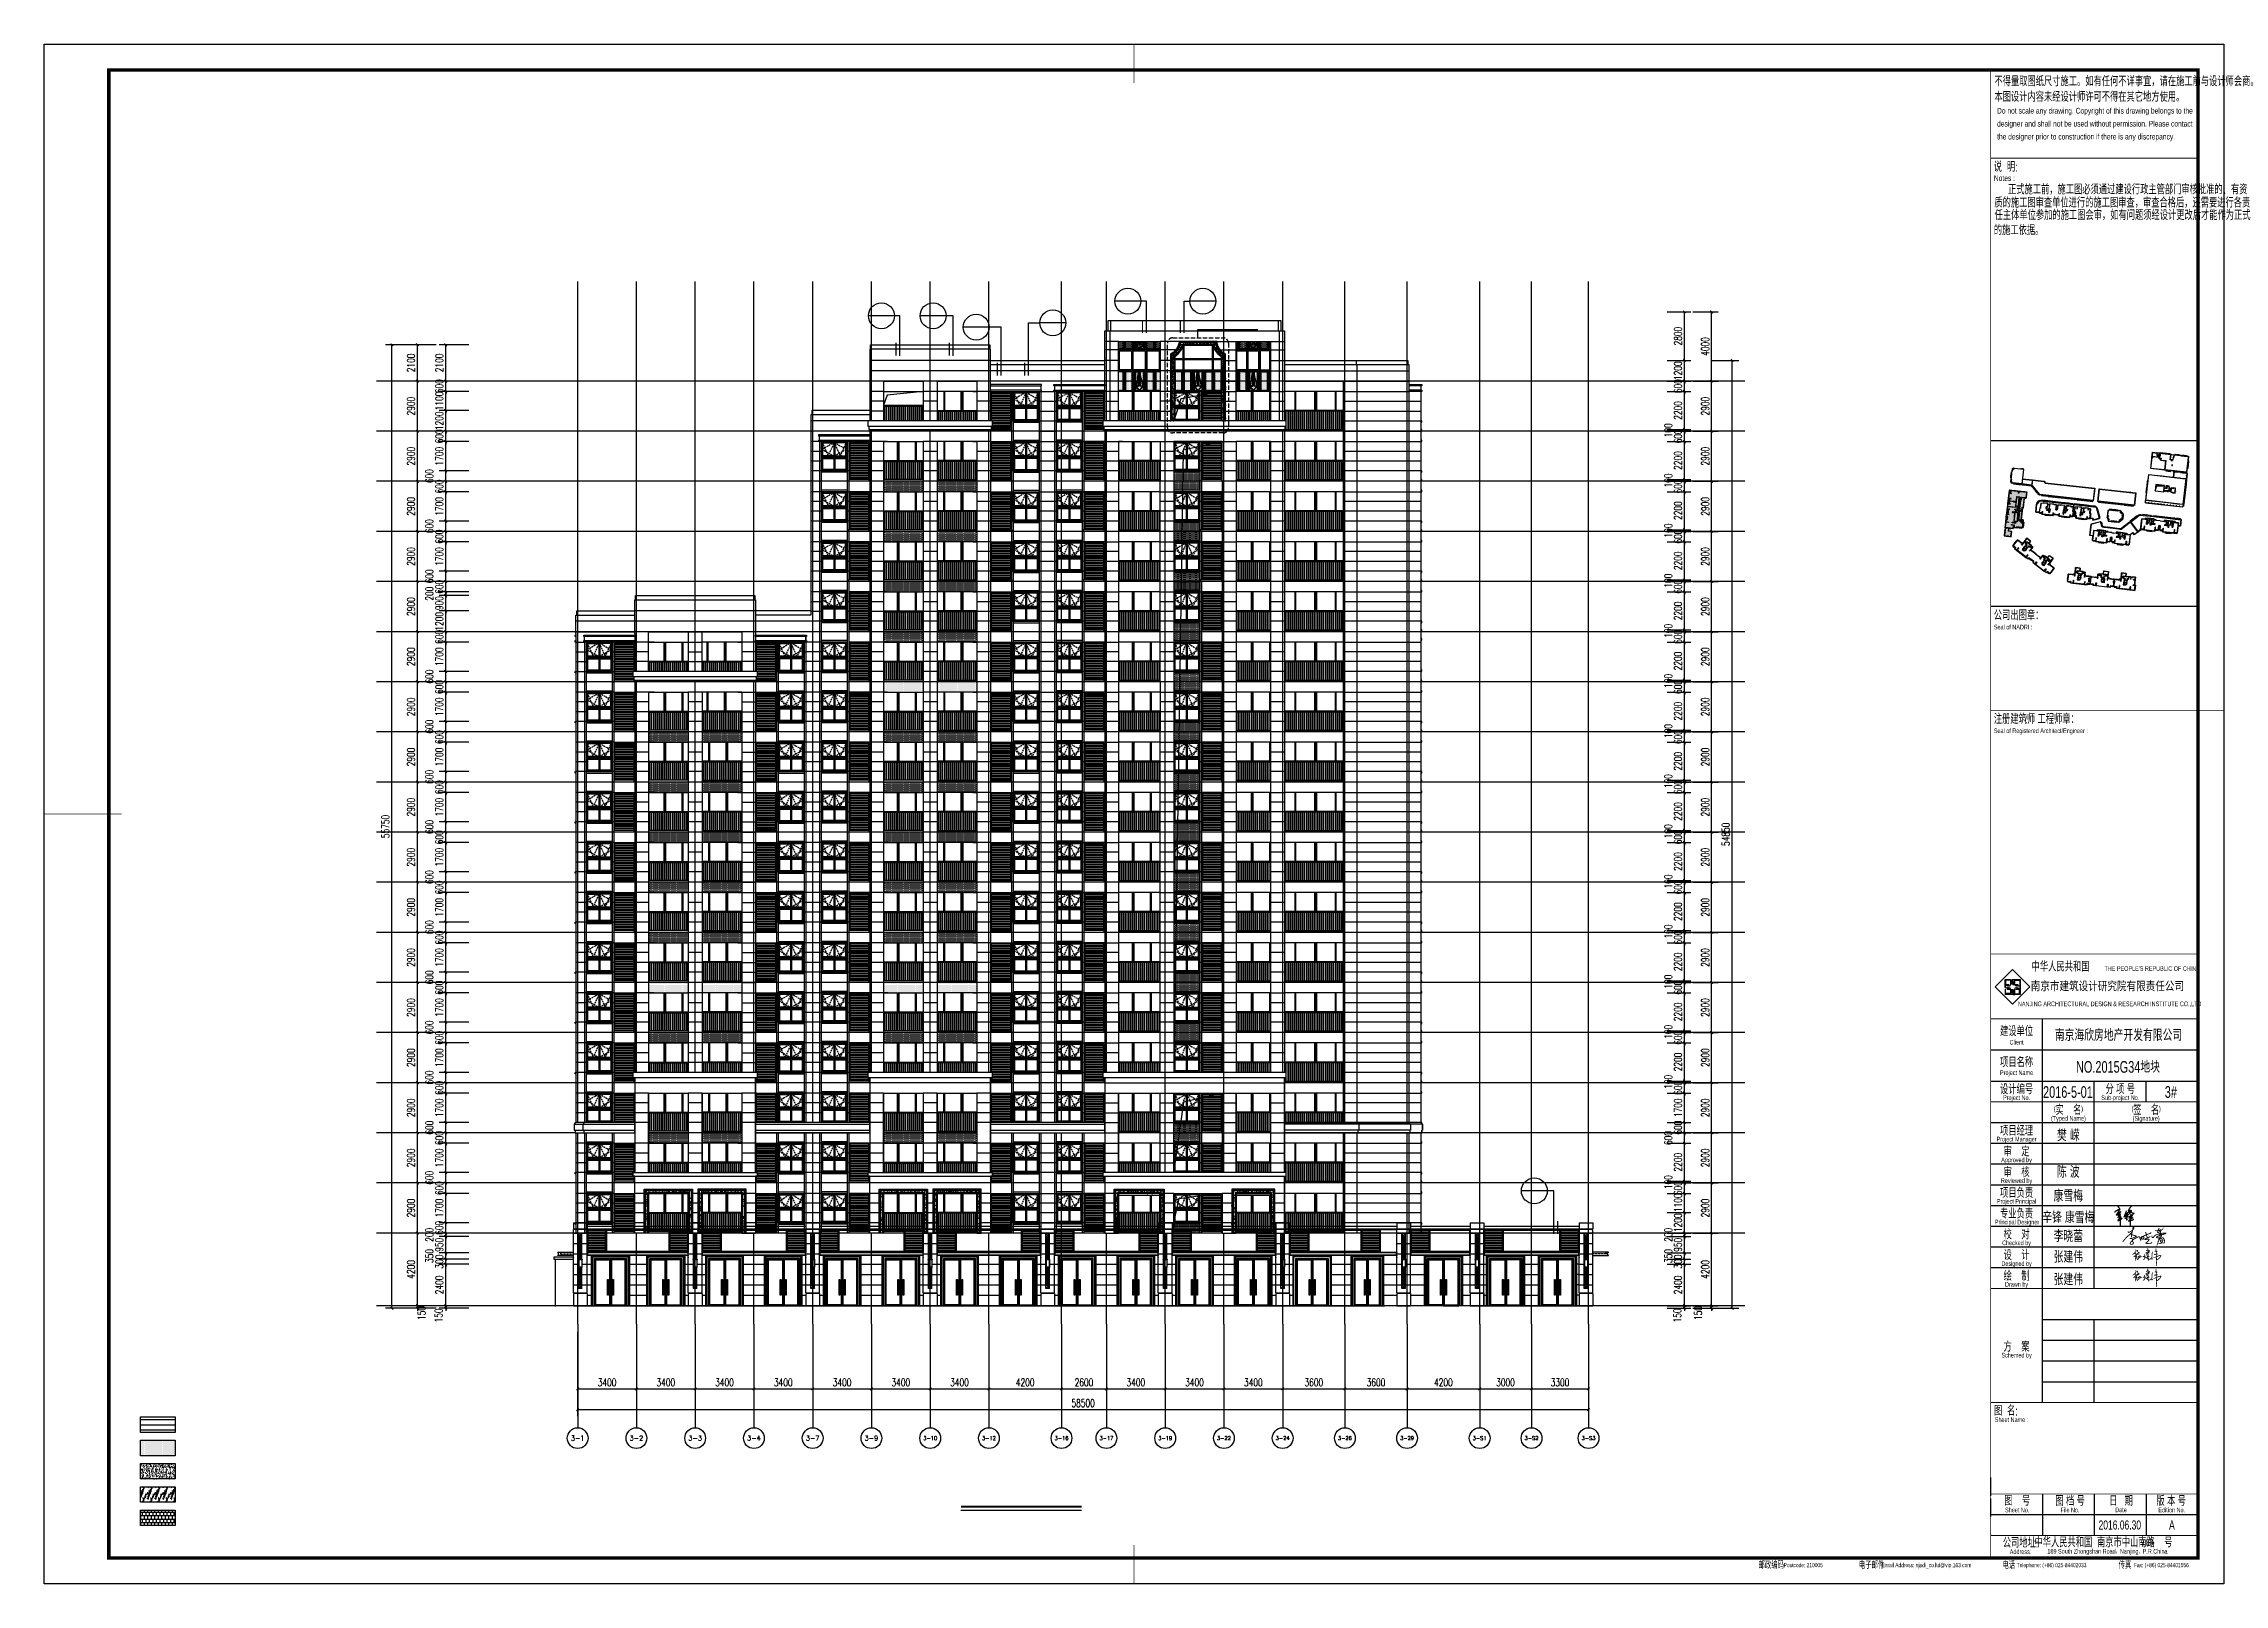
# Model space of a CAD drawing. Extents: x -59851 to 653804, y -249523 to 437614.
# Drawn here: x 149151 to 275354, y 348462 to 437614 of the extents above; entities that cross this region are included whole.
import ezdxf
from ezdxf.enums import TextEntityAlignment as Align

# ---------------------------------------------------------------- set-up
doc = ezdxf.new("R2010")
doc.units = 0
doc.header["$LTSCALE"] = 1000
doc.header["$MEASUREMENT"] = 0
doc.linetypes.add('2015G34小桃园地块总图20160503$0$DASH', pattern=[0.35, 0.25, -0.1])
doc.linetypes.add('DASH', pattern=[0.35, 0.25, -0.1])
for name, color, linetype in [('1#内审修改版_1_1_2236$0$LABEL_PM', 7, 'Continuous'), ('2015G34小桃园地块总图20160503$0$16.04.01 1#2#更新屋顶平面_t3$0$ROOF', 4, 'Continuous'), ('2015G34小桃园地块总图20160503$0$A-Stair', 142, 'Continuous'), ('2015G34小桃园地块总图20160503$0$A-烟气道', 105, 'Continuous'), ('2015G34小桃园地块总图20160503$0$WINDOW', 4, 'Continuous'), ('_TCH_BOUNDARY', 7, 'Continuous'), ('A-材质分割线（横向）', 252, 'Continuous'), ('A-洞口', 105, 'Continuous'), ('A-看线', 105, 'Continuous'), ('A-示意', 8, 'Continuous'), ('A-第三道尺寸线', 105, 'Continuous'), ('A-雨棚', 153, 'Continuous'), ('AD-NAME-ROOM', 9, 'Continuous'), ('AXIS', 3, 'Continuous'), ('AXIS_TEXT', 7, 'Continuous'), ('DIM_IDEN', 3, 'Continuous'), ('DIM_LEAD', 3, 'Continuous'), ('DIM_SYMB', 3, 'Continuous'), ('DOTE', 16, 'Continuous'), ('ELE-0', 142, 'Continuous'), ('ELE-1', 41, 'Continuous'), ('ELE-2', 31, 'Continuous'), ('ELE-3', 35, 'Continuous'), ('ELE-6', 8, 'Continuous'), ('LABEL_FIXBOX_PM', 7, 'Continuous'), ('LABEL_FIXTXT_PM', 3, 'Continuous'), ('LABEL_PM', 7, 'Continuous'), ('LABEL_TXT_PM', 1, 'Continuous'), ('P-固定家具（悬空）', 142, 'Continuous'), ('PUB_DIM', 3, 'Continuous'), ('PUB_HATCH', 8, 'Continuous'), ('WINDOW', 4, 'Continuous'), ('栏杆', 142, 'Continuous'), ('电子签名', 7, 'Continuous')]:
    doc.layers.add(name, color=color, linetype=linetype)
doc.styles.add('2015G34小桃园地块总图20160503$0$16.04.01 1#2#更新屋顶平面_t3$0$HB-NORM-35M', font='', dxfattribs={"width": 0.8})
doc.styles.add('2015G34小桃园地块总图20160503$0$Standard', font='gbenor.shx', dxfattribs={"bigfont": 'gbcbig.shx'})
doc.styles.add('_TCH_AXIS', font='COMPLEX', dxfattribs={"bigfont": 'GBCBIG'})
doc.styles.add('_TCH_DIM_T3', font='SIMPLEX.shx', dxfattribs={"width": 0.705882, "bigfont": 'GBCBIG.shx'})
doc.styles.add('COMPLEX', font='COMPLEX')
doc.styles.add('LABEL_FIXBOX_PM', font='simhei.ttf', dxfattribs={"width": 0.8})
doc.styles.add('LABEL_FIXTXT_PM', font='pm_njadri_r.shx', dxfattribs={"width": 0.7, "bigfont": 'pm_njadri_hztxt.shx'})
doc.styles.add('LABEL_TXT_PM', font='pm_njadri_romans1.shx', dxfattribs={"width": 0.7, "bigfont": 'pm_njadri_hztxt.shx'})
doc.styles.get('2015G34小桃园地块总图20160503$0$16.04.01 1#2#更新屋顶平面_t3$0$HB-NORM-35M').set_extended_font_data('SimSun')
doc.dimstyles.new('_TCH_ARCH&&150', dxfattribs={"dimtxt": 446.25, "dimasz": 150, "dimexe": 375, "dimexo": 450, "dimgap": 150, "dimtad": 1, "dimdec": 0, "dimzin": 0, "dimdsep": 46, "dimtxsty": '_TCH_DIM_T3', "dimblk": 'ARCHTICK', "dimcen": 0.09, "dimclrt": 7, "dimazin": 2, "dimtfac": 1, "dimtdec": 0, "dimtix": 1, "dimtmove": 2, "dimatfit": 3, "dimfxl": 0, "dimtolj": 1, "dimtzin": 0, "dimarcsym": 0})
pattern_1 = [(180, (0, -100), (-1e-14, -142.875), []), (180, (-47.63, -52.37), (-1e-14, -142.875), [])]
pattern_2 = [(180, (13600, -100), (-1e-14, -142.875), []), (180, (13552.37, -52.37), (-1e-14, -142.875), [])]
pattern_3 = [(0, (-9e-12, 20300), (29.765625, 59.53125), [0, -59.53125])]
pattern_4 = [(180, (13600, -8800), (-1e-14, -142.875), []), (180, (13552.37, -8752.37), (-1e-14, -142.875), [])]
pattern_5 = [(0, (0, 0), (29.765625, 59.53125), [0, -59.53125])]
pattern_6 = [(180, (13600, -14600), (-1e-14, -142.875), []), (180, (13552.37, -14552.37), (-1e-14, -142.875), [])]
pattern_7 = [(180, (13600, -11700), (-1e-14, -142.875), []), (180, (13552.37, -11652.37), (-1e-14, -142.875), [])]
pattern_8 = [(180, (237770.95, 50890.81), (-1e-14, -142.875), []), (180, (237723.33, 50938.43), (-1e-14, -142.875), [])]
pattern_9 = [(180, (0, -14500), (-1e-14, -142.875), []), (180, (-47.63, -14452.37), (-1e-14, -142.875), [])]
pattern_10 = [(180, (-58351.64, -17500), (-1e-14, -142.875), []), (180, (-58399.27, -17452.37), (-1e-14, -142.875), [])]
pattern_11 = [(180, (-44751.64, -17500), (-1e-14, -142.875), []), (180, (-44799.27, -17452.37), (-1e-14, -142.875), [])]
pattern_12 = [(0, (-58351.643, 0), (29.765625, 59.53125), [0, -59.53125])]
pattern_13 = [(0, (-730.89111, -636.81473), (0.078125, 0.15625), [0, -0.15625])]
pattern_14 = [(180, (-95397.5, -3000), (-1e-14, -142.875), []), (180, (-95445.13, -2952.37), (-1e-14, -142.875), [])]

msp = doc.modelspace()

# ---------------------------------------------------------------- blocks, each defined once
blk = doc.blocks.new('2400langa200')
at = {"layer": '栏杆'}
for p, q in [((-63856, 365397), (-61456, 365397)), ((-63856, 365347), (-61456, 365347)), ((-63806, 364397), (-63806, 365347)), ((-63786, 364397), (-63786, 365347)), ((-63686, 364397), (-63686, 365347)), ((-63666, 364397), (-63666, 365347)), ((-63566, 364397), (-63566, 365347)), ((-63546, 364397), (-63546, 365347)), ((-63446, 364397), (-63446, 365347)), ((-63426, 364397), (-63426, 365347)), ((-63326, 364397), (-63326, 365347)), ((-63306, 364397), (-63306, 365347)), ((-63206, 364397), (-63206, 365347)), ((-63186, 364397), (-63186, 365347)), ((-63086, 364397), (-63086, 365347)), ((-63066, 364397), (-63066, 365347)), ((-62966, 364397), (-62966, 365347)), ((-62946, 364397), (-62946, 365347)), ((-62846, 364397), (-62846, 365347)), ((-62826, 364397), (-62826, 365347)), ((-62726, 364397), (-62726, 365347)), ((-62706, 364397), (-62706, 365347)), ((-62606, 364397), (-62606, 365347)), ((-62586, 364397), (-62586, 365347)), ((-62486, 364397), (-62486, 365347)), ((-62466, 364397), (-62466, 365347)), ((-62366, 364397), (-62366, 365347)), ((-62346, 364397), (-62346, 365347)), ((-62246, 364397), (-62246, 365347)), ((-62226, 364397), (-62226, 365347)), ((-62126, 364397), (-62126, 365347)), ((-62106, 364397), (-62106, 365347)), ((-62019, 365347), (-61998, 365347)), ((-62006, 364397), (-62006, 365347)), ((-61998, 365347), (-61766, 365347)), ((-61986, 364397), (-61986, 365347)), ((-61886, 364397), (-61886, 365347)), ((-61866, 364397), (-61866, 365347)), ((-61766, 364397), (-61766, 365347)), ((-61746, 364397), (-61746, 365347)), ((-61646, 364397), (-61646, 365347)), ((-61626, 364397), (-61626, 365347)), ((-61526, 364397), (-61526, 365347)), ((-61506, 364397), (-61506, 365347))]:
    blk.add_line(p, q, dxfattribs=at)
blk = doc.blocks.new('2000jfdjkasglgh')
at = {"layer": '栏杆'}
for p, q in [((-66638, 365397), (-64638, 365397)), ((-66638, 365347), (-64638, 365347)), ((-66608, 364397), (-66608, 365347)), ((-66588, 364397), (-66588, 365347)), ((-66488, 364397), (-66488, 365347)), ((-66468, 364397), (-66468, 365347)), ((-66368, 364397), (-66368, 365347)), ((-66348, 364397), (-66348, 365347)), ((-66248, 364397), (-66248, 365347)), ((-66228, 364397), (-66228, 365347)), ((-66128, 364397), (-66128, 365347)), ((-66108, 364397), (-66108, 365347)), ((-66008, 364397), (-66008, 365347)), ((-65988, 364397), (-65988, 365347)), ((-65888, 364397), (-65888, 365347)), ((-65868, 364397), (-65868, 365347)), ((-65768, 364397), (-65768, 365347)), ((-65748, 364397), (-65748, 365347)), ((-65648, 364397), (-65648, 365347)), ((-65628, 364397), (-65628, 365347)), ((-65528, 364397), (-65528, 365347)), ((-65508, 364397), (-65508, 365347)), ((-65408, 364397), (-65408, 365347)), ((-65388, 364397), (-65388, 365347)), ((-65288, 364397), (-65288, 365347)), ((-65268, 364397), (-65268, 365347)), ((-65168, 364397), (-65168, 365347)), ((-65148, 364397), (-65148, 365347)), ((-65048, 364397), (-65048, 365347)), ((-65028, 364397), (-65028, 365347)), ((-65001, 365347), (-64980, 365347)), ((-64980, 365347), (-64749, 365347)), ((-64928, 364397), (-64928, 365347)), ((-64908, 364397), (-64908, 365347)), ((-64808, 364397), (-64808, 365347)), ((-64788, 364397), (-64788, 365347)), ((-64688, 364397), (-64688, 365347)), ((-64668, 364397), (-64668, 365347))]:
    blk.add_line(p, q, dxfattribs=at)
blk = doc.blocks.new('jian100lg')
at = {"layer": '栏杆'}
for p, q in [((-125389, 347976), (-123089, 347976)), ((-125389, 347926), (-123089, 347926)), ((-125329, 346976), (-125329, 347926)), ((-125309, 346976), (-125309, 347926)), ((-125209, 346976), (-125209, 347926)), ((-125189, 346976), (-125189, 347926)), ((-125089, 346976), (-125089, 347926)), ((-125069, 346976), (-125069, 347926)), ((-124969, 346976), (-124969, 347926)), ((-124949, 346976), (-124949, 347926)), ((-124849, 346976), (-124849, 347926)), ((-124829, 346976), (-124829, 347926)), ((-124729, 346976), (-124729, 347926)), ((-124709, 346976), (-124709, 347926)), ((-124609, 346976), (-124609, 347926)), ((-124589, 346976), (-124589, 347926)), ((-124489, 346976), (-124489, 347926)), ((-124469, 346976), (-124469, 347926)), ((-124369, 346976), (-124369, 347926)), ((-124349, 346976), (-124349, 347926)), ((-124249, 346976), (-124249, 347926)), ((-124229, 346976), (-124229, 347926)), ((-124129, 346976), (-124129, 347926)), ((-124109, 346976), (-124109, 347926)), ((-124009, 346976), (-124009, 347926)), ((-123989, 346976), (-123989, 347926)), ((-123889, 346976), (-123889, 347926)), ((-123869, 346976), (-123869, 347926)), ((-123769, 346976), (-123769, 347926)), ((-123749, 346976), (-123749, 347926)), ((-123649, 346976), (-123649, 347926)), ((-123629, 346976), (-123629, 347926)), ((-123603, 347926), (-123581, 347926)), ((-123581, 347926), (-123350, 347926)), ((-123529, 346976), (-123529, 347926)), ((-123509, 346976), (-123509, 347926)), ((-123409, 346976), (-123409, 347926)), ((-123389, 346976), (-123389, 347926)), ((-123289, 346976), (-123289, 347926)), ((-123269, 346976), (-123269, 347926)), ((-123169, 346976), (-123169, 347926)), ((-123149, 346976), (-123149, 347926))]:
    blk.add_line(p, q, dxfattribs=at)
blk = doc.blocks.new('c151701')
at = {"layer": 'A-示意', "linetype": 'DASH', "ltscale": 0.4}
for points in [[(-46244, 366680), (-46594, 365880), (-46944, 366680), (-47294, 365880), (-47644, 366680)], [(-46944, 366680), (-47644, 366280), (-46944, 365880)], [(-46944, 366680), (-46244, 366280), (-46944, 365880)]]:
    blk.add_lwpolyline(points, dxfattribs=at)
at = {"layer": 'ELE-0'}
for p, q in [((-46944, 366680), (-46944, 365880)), ((-46194, 366680), (-46194, 365080)), ((-46194, 365830), (-47694, 365830)), ((-46974, 365750), (-46974, 365110)), ((-46944, 365780), (-46944, 365080)), ((-46914, 365750), (-46914, 365110))]:
    blk.add_line(p, q, dxfattribs=at)
for points in [[(-47694, 365030), (-47694, 366730), (-46194, 366730), (-46194, 365030), (-47694, 365030)], [(-46974, 365750), (-47614, 365750), (-47614, 365110), (-46974, 365110)], [(-46914, 365110), (-46274, 365110), (-46274, 365750), (-46914, 365750)]]:
    blk.add_lwpolyline(points, dxfattribs=at)
for points in [[(-47644, 365880), (-47644, 366680), (-46244, 366680), (-46244, 365880)], [(-46974, 365910), (-47614, 365910), (-47614, 366650), (-46974, 366650)], [(-46914, 365910), (-46274, 365910), (-46274, 366650), (-46914, 366650)], [(-47644, 365780), (-47644, 365080), (-46244, 365080), (-46244, 365780)]]:
    blk.add_lwpolyline(points, close=True, dxfattribs=at)
blk = doc.blocks.new('lllganyt')
for p, q in [((-55351, 363766), (-53051, 363766)), ((-55351, 363716), (-53051, 363716)), ((-55291, 362666), (-55291, 363716)), ((-55271, 362666), (-55271, 363716)), ((-55171, 362666), (-55171, 363716)), ((-55151, 362666), (-55151, 363716)), ((-55051, 362666), (-55051, 363716)), ((-55031, 362666), (-55031, 363716)), ((-54931, 362666), (-54931, 363716)), ((-54911, 362666), (-54911, 363716)), ((-54811, 362666), (-54811, 363716)), ((-54791, 362666), (-54791, 363716)), ((-54691, 362666), (-54691, 363716)), ((-54671, 362666), (-54671, 363716)), ((-54571, 362666), (-54571, 363716)), ((-54551, 362666), (-54551, 363716)), ((-54451, 362666), (-54451, 363716)), ((-54431, 362666), (-54431, 363716)), ((-54331, 362666), (-54331, 363716)), ((-54311, 362666), (-54311, 363716)), ((-54211, 362666), (-54211, 363716)), ((-54191, 362666), (-54191, 363716)), ((-54091, 362666), (-54091, 363716)), ((-54071, 362666), (-54071, 363716)), ((-53971, 362666), (-53971, 363716)), ((-53951, 362666), (-53951, 363716)), ((-53851, 362666), (-53851, 363716)), ((-53831, 362666), (-53831, 363716)), ((-53731, 362666), (-53731, 363716)), ((-53711, 362666), (-53711, 363716)), ((-53611, 362666), (-53611, 363716)), ((-53591, 362666), (-53591, 363716)), ((-53564, 363716), (-53543, 363716)), ((-53543, 363716), (-53311, 363716)), ((-53491, 362666), (-53491, 363716)), ((-53471, 362666), (-53471, 363716)), ((-53371, 362666), (-53371, 363716)), ((-53351, 362666), (-53351, 363716)), ((-53251, 362666), (-53251, 363716)), ((-53231, 362666), (-53231, 363716)), ((-53131, 362666), (-53131, 363716)), ((-53111, 362666), (-53111, 363716))]:
    blk.add_line(p, q)
blk = doc.blocks.new('2300lg0331')
for p, q in [((-10414, 365497), (-12814, 365497)), ((-10414, 365447), (-12814, 365447)), ((-12764, 365447), (-12764, 364397)), ((-12744, 365447), (-12744, 364397)), ((-12644, 365447), (-12644, 364397)), ((-12624, 365447), (-12624, 364397)), ((-12524, 365447), (-12524, 364397)), ((-12504, 365447), (-12504, 364397)), ((-12272, 365447), (-12503, 365447)), ((-12404, 365447), (-12404, 364397)), ((-12384, 365447), (-12384, 364397)), ((-12284, 365447), (-12284, 364397)), ((-12250, 365447), (-12272, 365447)), ((-12264, 365447), (-12264, 364397)), ((-12164, 365447), (-12164, 364397)), ((-12144, 365447), (-12144, 364397)), ((-12044, 365447), (-12044, 364397)), ((-12024, 365447), (-12024, 364397)), ((-11924, 365447), (-11924, 364397)), ((-11904, 365447), (-11904, 364397)), ((-11804, 365447), (-11804, 364397)), ((-11784, 365447), (-11784, 364397)), ((-11684, 365447), (-11684, 364397)), ((-11664, 365447), (-11664, 364397)), ((-11564, 365447), (-11564, 364397)), ((-11544, 365447), (-11544, 364397)), ((-11444, 365447), (-11444, 364397)), ((-11424, 365447), (-11424, 364397)), ((-11324, 365447), (-11324, 364397)), ((-11304, 365447), (-11304, 364397)), ((-11204, 365447), (-11204, 364397)), ((-11184, 365447), (-11184, 364397)), ((-11084, 365447), (-11084, 364397)), ((-11064, 365447), (-11064, 364397)), ((-10964, 365447), (-10964, 364397)), ((-10944, 365447), (-10944, 364397)), ((-10844, 365447), (-10844, 364397)), ((-10824, 365447), (-10824, 364397)), ((-10724, 365447), (-10724, 364397)), ((-10704, 365447), (-10704, 364397)), ((-10604, 365447), (-10604, 364397)), ((-10584, 365447), (-10584, 364397)), ((-10484, 365447), (-10484, 364397)), ((-10464, 365447), (-10464, 364397))]:
    blk.add_line(p, q)
blk = doc.blocks.new('2000langan0331')
for p, q in [((-4014, 365497), (-6014, 365497)), ((-4014, 365447), (-6014, 365447)), ((-5672, 365447), (-5903, 365447)), ((-5650, 365447), (-5672, 365447))]:
    blk.add_line(p, q)
for points in [[(-5984, 365447), (-5984, 364397)], [(-5964, 365447), (-5964, 364397)], [(-5864, 365447), (-5864, 364397)], [(-5844, 365447), (-5844, 364397)], [(-5744, 365447), (-5744, 364397)], [(-5724, 365447), (-5724, 364397)], [(-5624, 365447), (-5624, 364397)], [(-5604, 365447), (-5604, 364397)], [(-5504, 365447), (-5504, 364397)], [(-5484, 365447), (-5484, 364397)], [(-5384, 365447), (-5384, 364397)], [(-5364, 365447), (-5364, 364397)], [(-5264, 365447), (-5264, 364397)], [(-5244, 365447), (-5244, 364397)], [(-5144, 365447), (-5144, 364397)], [(-5124, 365447), (-5124, 364397)], [(-5024, 365447), (-5024, 364397)], [(-5004, 365447), (-5004, 364397)], [(-4904, 365447), (-4904, 364397)], [(-4884, 365447), (-4884, 364397)], [(-4784, 365447), (-4784, 364397)], [(-4764, 365447), (-4764, 364397)], [(-4664, 365447), (-4664, 364397)], [(-4644, 365447), (-4644, 364397)], [(-4544, 365447), (-4544, 364397)], [(-4524, 365447), (-4524, 364397)], [(-4424, 365447), (-4424, 364397)], [(-4404, 365447), (-4404, 364397)], [(-4304, 365447), (-4304, 364397)], [(-4284, 365447), (-4284, 364397)], [(-4184, 365447), (-4184, 364397)], [(-4164, 365447), (-4164, 364397)], [(-4064, 365447), (-4064, 364397)], [(-4044, 365447), (-4044, 364397)]]:
    blk.add_lwpolyline(points)
blk = doc.blocks.new('3400langan0331')
for p, q in [((186, 365497), (-3214, 365497)), ((186, 365447), (-3214, 365447)), ((-2172, 365447), (-2403, 365447)), ((-2150, 365447), (-2172, 365447))]:
    blk.add_line(p, q)
for points in [[(-3144, 365447), (-3144, 364397)], [(-3124, 365447), (-3124, 364397)], [(-3024, 365447), (-3024, 364397)], [(-3004, 365447), (-3004, 364397)], [(-2904, 365447), (-2904, 364397)], [(-2884, 365447), (-2884, 364397)], [(-2784, 365447), (-2784, 364397)], [(-2764, 365447), (-2764, 364397)], [(-2664, 365447), (-2664, 364397)], [(-2644, 365447), (-2644, 364397)], [(-2544, 365447), (-2544, 364397)], [(-2524, 365447), (-2524, 364397)], [(-2424, 365447), (-2424, 364397)], [(-2404, 365447), (-2404, 364397)], [(-2304, 365447), (-2304, 364397)], [(-2284, 365447), (-2284, 364397)], [(-2184, 365447), (-2184, 364397)], [(-2164, 365447), (-2164, 364397)], [(-2064, 365447), (-2064, 364397)], [(-2044, 365447), (-2044, 364397)], [(-1944, 365447), (-1944, 364397)], [(-1924, 365447), (-1924, 364397)], [(-1824, 365447), (-1824, 364397)], [(-1804, 365447), (-1804, 364397)], [(-1704, 365447), (-1704, 364397)], [(-1684, 365447), (-1684, 364397)], [(-1584, 365447), (-1584, 364397)], [(-1564, 365447), (-1564, 364397)], [(-1464, 365447), (-1464, 364397)], [(-1444, 365447), (-1444, 364397)], [(-1344, 365447), (-1344, 364397)], [(-1324, 365447), (-1324, 364397)], [(-1224, 365447), (-1224, 364397)], [(-1204, 365447), (-1204, 364397)], [(-1104, 365447), (-1104, 364397)], [(-1084, 365447), (-1084, 364397)], [(-984, 365447), (-984, 364397)], [(-964, 365447), (-964, 364397)], [(-864, 365447), (-864, 364397)], [(-844, 365447), (-844, 364397)], [(-744, 365447), (-744, 364397)], [(-724, 365447), (-724, 364397)], [(-624, 365447), (-624, 364397)], [(-604, 365447), (-604, 364397)], [(-504, 365447), (-504, 364397)], [(-484, 365447), (-484, 364397)], [(-384, 365447), (-384, 364397)], [(-364, 365447), (-364, 364397)], [(-264, 365447), (-264, 364397)], [(-244, 365447), (-244, 364397)], [(-144, 365447), (-144, 364397)], [(-124, 365447), (-124, 364397)], [(-24, 365447), (-24, 364397)], [(-4, 365447), (-4, 364397)], [(96, 365447), (96, 364397)], [(116, 365447), (116, 364397)]]:
    blk.add_lwpolyline(points)
blk = doc.blocks.new('quanssxilimian0331')
at = {"layer": 'PUB_HATCH'}
h = blk.add_hatch(dxfattribs=at)
h.set_pattern_fill('ANSI32', color=256, scale=30, angle=135)
h.set_pattern_definition([(180, (0, 0), (-1e-14, -142.875), []), (180, (-47.63, 47.63), (-1e-14, -142.875), [])])
h.paths.add_polyline_path([(-41964, 366547), (-40864, 366547), (-40864, 364397), (-41964, 364397)])
h = blk.add_hatch(dxfattribs=at)
h.set_pattern_fill('DOTS', color=8, scale=37.5)
h.set_pattern_definition(pattern_3)
h.paths.add_polyline_path([(-37714, 367197), (-40014, 367197), (-40014, 366597), (-37714, 366597)])
h = blk.add_hatch(dxfattribs=at)
h.set_pattern_fill('DOTS', color=8, scale=37.5)
h.set_pattern_definition([(0, (3100, 20300), (29.765625, 59.53125), [0, -59.53125])])
h.paths.add_polyline_path([(-34614, 367197), (-36914, 367197), (-36914, 366597), (-34614, 366597)])
h = blk.add_hatch(dxfattribs=at)
h.set_pattern_fill('ANSI32', color=256, scale=30, angle=135)
h.set_pattern_definition(pattern_1)
h.paths.add_polyline_path([(-33764, 366547), (-32664, 366547), (-32664, 364447), (-33764, 364447)])
h = blk.add_hatch(dxfattribs=at)
h.set_pattern_fill('ANSI32', color=256, scale=30, angle=135)
h.set_pattern_definition(pattern_1)
h.paths.add_polyline_path([(-27264, 366547), (-28364, 366547), (-28364, 364447), (-27264, 364447)])
h = blk.add_hatch(dxfattribs=at)
h.set_pattern_fill('DOTS', color=8, scale=37.5)
h.set_pattern_definition(pattern_3)
h.paths.add_polyline_path([(-24114, 367197), (-26414, 367197), (-26414, 366597), (-24114, 366597)])
h.paths.add_polyline_path([(-21014, 367197), (-23314, 367197), (-23314, 366597), (-21014, 366597)])
h = blk.add_hatch(dxfattribs=at)
h.set_pattern_fill('ANSI32', color=256, scale=30, angle=135)
h.set_pattern_definition(pattern_2)
h.paths.add_polyline_path([(-20164, 366547), (-19064, 366547), (-19064, 364447), (-20164, 364447)])
h = blk.add_hatch(dxfattribs=at)
h.set_pattern_fill('ANSI32', color=256, scale=30, angle=135)
h.set_pattern_definition(pattern_2)
h.paths.add_polyline_path([(-13664, 366547), (-14764, 366547), (-14764, 364447), (-13664, 364447)])
h = blk.add_hatch(dxfattribs=at)
h.set_pattern_fill('DOTS', color=8, scale=37.5)
h.set_pattern_definition(pattern_3)
h.paths.add_polyline_path([(-9356, 364817), (-9614, 364817), (-9614, 364297), (-9364, 364297)])
h.paths.add_polyline_path([(-8114, 364817), (-9356, 364817), (-9364, 364297), (-8114, 364297)])
h.paths.add_polyline_path([(-9320, 367197), (-9614, 367197), (-9614, 366677), (-9328, 366677)])
h.paths.add_polyline_path([(-8114, 367197), (-9320, 367197), (-9328, 366677), (-8114, 366677)])
h = blk.add_hatch(dxfattribs=at)
h.set_pattern_fill('ANSI32', color=256, scale=30, angle=135)
h.set_pattern_definition([(180, (20400, -100), (-1e-14, -142.875), []), (180, (20352.37, -52.37), (-1e-14, -142.875), [])])
h.paths.add_polyline_path([(-6864, 366547), (-7964, 366547), (-7964, 364447), (-6864, 364447)])
at = {"layer": 'A-材质分割线（横向）'}
for points in [[(-43614, 366597), (-44214, 366597)], [(-43614, 366030), (-44214, 366030)], [(-42014, 366597), (-42114, 366597)], [(-42014, 366030), (-42114, 366030)], [(-40014, 366597), (-40814, 366597)], [(-40014, 366030), (-40814, 366030)], [(-36914, 366597), (-37714, 366597)], [(-36914, 366030), (-37714, 366030)], [(-34614, 366597), (-33814, 366597)], [(-34614, 366030), (-33814, 366030)], [(-32514, 366597), (-32614, 366597)], [(-32514, 366030), (-32614, 366030)], [(-30014, 366597), (-31014, 366597)], [(-30014, 366030), (-31014, 366030)], [(-28414, 366030), (-28514, 366030)], [(-26414, 366597), (-27214, 366597)], [(-26414, 366030), (-27214, 366030)], [(-23314, 366597), (-24114, 366597)], [(-23314, 366030), (-24114, 366030)], [(-20214, 366597), (-21014, 366597)], [(-20214, 366030), (-21014, 366030)], [(-19014, 366597), (-18914, 366597)], [(-18914, 366030), (-19014, 366030)], [(-17414, 366597), (-16414, 366597)], [(-16414, 366030), (-17414, 366030)], [(-14914, 366597), (-14814, 366597)], [(-14814, 366030), (-14914, 366030)], [(-13614, 366597), (-12814, 366597)], [(-12814, 366030), (-13614, 366030)], [(-10414, 366597), (-9614, 366597)], [(-9614, 366030), (-10414, 366030)], [(-8114, 366597), (-8014, 366597)], [(-8014, 366030), (-8114, 366030)], [(-6814, 366597), (-6014, 366597)], [(-6014, 366030), (-6814, 366030)], [(-4014, 366597), (-3214, 366597)], [(-3214, 366030), (-4014, 366030)], [(186, 366597), (4686, 366597)], [(4686, 366030), (186, 366030)], [(-43614, 365464), (-44214, 365464)], [(-43614, 364897), (-44214, 364897)], [(-42014, 365464), (-42114, 365464)], [(-42014, 364897), (-42114, 364897)], [(-40014, 365464), (-40814, 365464)], [(-40014, 364897), (-40814, 364897)], [(-36914, 365464), (-37714, 365464)], [(-36914, 364897), (-37714, 364897)], [(-34614, 365464), (-33814, 365464)], [(-34614, 364897), (-33814, 364897)], [(-32514, 365464), (-32614, 365464)], [(-32514, 364897), (-32614, 364897)], [(-30014, 365464), (-31014, 365464)], [(-30014, 364897), (-31014, 364897)], [(-28414, 365464), (-28514, 365464)], [(-28414, 364897), (-28514, 364897)], [(-26414, 365464), (-27214, 365464)], [(-26414, 364897), (-27214, 364897)], [(-23314, 365464), (-24114, 365464)], [(-23314, 364897), (-24114, 364897)], [(-20214, 365464), (-21014, 365464)], [(-20214, 364897), (-21014, 364897)], [(-18914, 365464), (-19014, 365464)], [(-18914, 364897), (-19014, 364897)], [(-16414, 365464), (-17414, 365464)], [(-16414, 364897), (-17414, 364897)], [(-14814, 365464), (-14914, 365464)], [(-14814, 364897), (-14914, 364897)], [(-12814, 365464), (-13614, 365464)], [(-12814, 364897), (-13614, 364897)], [(-9614, 365464), (-10414, 365464)], [(-9614, 364897), (-10414, 364897)], [(-8014, 365464), (-8114, 365464)], [(-8014, 364897), (-8114, 364897)], [(-6014, 365464), (-6814, 365464)], [(-6014, 364897), (-6814, 364897)], [(-3214, 365464), (-4014, 365464)], [(-3214, 364897), (-4014, 364897)], [(4686, 365464), (186, 365464)], [(4686, 364897), (186, 364897)], [(-43614, 364297), (-44214, 364297)], [(-42014, 364297), (-42114, 364297)], [(-40014, 364297), (-40814, 364297)], [(-36914, 364297), (-37714, 364297)], [(-34614, 364297), (-33814, 364297)], [(-32514, 364297), (-32614, 364297)], [(-30014, 364297), (-31014, 364297)], [(-28414, 364297), (-28514, 364297)], [(-26414, 364297), (-27214, 364297)], [(-23314, 364297), (-24114, 364297)], [(-20214, 364297), (-21014, 364297)], [(-18914, 364297), (-19014, 364297)], [(-16414, 364297), (-17414, 364297)], [(-14814, 364297), (-14914, 364297)], [(-12814, 364297), (-13614, 364297)], [(-9614, 364297), (-10414, 364297)], [(-8014, 364297), (-8114, 364297)], [(-6014, 364297), (-6814, 364297)], [(-3214, 364297), (-4014, 364297)], [(4686, 364297), (186, 364297)]]:
    blk.add_lwpolyline(points, dxfattribs=at)
at = {"layer": 'ELE-1'}
for points in [[(-40814, 367197), (-40814, 364297)], [(-40014, 367197), (-40014, 364297)], [(-37714, 367197), (-37714, 364297)], [(-36914, 367197), (-36914, 364297)], [(-34614, 367197), (-34614, 364297)], [(-33814, 367197), (-33814, 364297)], [(-27214, 367197), (-27214, 364297)], [(-26414, 367197), (-26414, 364297)], [(-24114, 367197), (-24114, 364297)], [(-23314, 367197), (-23314, 364297)], [(-21014, 367197), (-21014, 364297)], [(-20214, 367197), (-20214, 364297)], [(-13614, 367197), (-13614, 364297)], [(-12814, 367197), (-12814, 364297)], [(-10414, 367197), (-10414, 364297)], [(-9614, 367197), (-9614, 364297)], [(-6814, 367197), (-6814, 364297)], [(-6014, 367197), (-6014, 364297)], [(-4014, 367197), (-4014, 364297)], [(-3214, 367197), (-3214, 364297)], [(186, 367197), (186, 364297)], [(986, 367197), (986, 364297)]]:
    blk.add_lwpolyline(points, dxfattribs=at)
at = {"layer": 'ELE-2'}
for points in [[(-44214, 367197), (-44214, 364297)], [(-43714, 367197), (-43714, 364297)], [(-43614, 367197), (-43614, 364297)], [(-42114, 367197), (-42114, 364297)], [(-42014, 367197), (-42014, 364297)], [(-32614, 367197), (-32614, 364297)], [(-32514, 367197), (-32514, 364297)], [(-31014, 367197), (-31014, 364297)], [(-30914, 367197), (-30914, 364297)], [(-30114, 367197), (-30114, 364297)], [(-30014, 367197), (-30014, 364297)], [(-28514, 367197), (-28514, 364297)], [(-28414, 367197), (-28414, 364297)], [(-19014, 367197), (-19014, 364297)], [(-18914, 367197), (-18914, 364297)], [(-17414, 367197), (-17414, 364297)], [(-17314, 367197), (-17314, 364297)], [(-16514, 367197), (-16514, 364297)], [(-16414, 367197), (-16414, 364297)], [(-14914, 367197), (-14914, 364297)], [(-14814, 367197), (-14814, 364297)], [(-8114, 367197), (-8114, 364297)], [(-8014, 367197), (-8014, 364297)], [(3986, 367197), (3986, 364297)]]:
    blk.add_lwpolyline(points, dxfattribs=at)
at = {"layer": 'ELE-3'}
for p, q in [((-42014, 366597), (-40814, 366597)), ((-33764, 364397), (-33764, 364317)), ((-27264, 364397), (-27264, 364317)), ((-20164, 364397), (-20164, 364317)), ((-13664, 364397), (-13664, 364317)), ((-6864, 364397), (-6864, 364317))]:
    blk.add_line(p, q, dxfattribs=at)
for points in [[(-43614, 366677), (-42114, 366677)], [(-43614, 366597), (-42114, 366597)], [(-40014, 366597), (-37714, 366597)], [(-34614, 366597), (-36914, 366597)], [(-33814, 366597), (-32614, 366597)], [(-32514, 366677), (-31014, 366677)], [(-32514, 366597), (-31014, 366597)], [(-28514, 366677), (-30014, 366677)], [(-28514, 366597), (-30014, 366597)], [(-27214, 366597), (-28414, 366597)], [(-26414, 366597), (-24114, 366597)], [(-21014, 366597), (-23314, 366597)], [(-20214, 366597), (-19014, 366597)], [(-18914, 366677), (-17414, 366677)], [(-18914, 366597), (-17414, 366597)], [(-14914, 366677), (-16414, 366677)], [(-14914, 366597), (-16414, 366597)], [(-13614, 366597), (-14814, 366597)], [(-10414, 366597), (-12814, 366597)], [(-8114, 366677), (-9614, 366677)], [(-8114, 366597), (-9614, 366597)], [(-6814, 366597), (-8014, 366597)], [(-4014, 366597), (-6014, 366597)], [(186, 366597), (-3214, 366597)], [(4686, 367197), (4686, 364297)], [(4686, 366597), (4736, 366597), (4736, 366677), (4686, 366677)], [(-44214, 364817), (-44264, 364817), (-44264, 364897), (-44214, 364897)], [(-43614, 364897), (-42114, 364897)], [(-43614, 364817), (-42114, 364817)], [(-32514, 364897), (-31014, 364897)], [(-32514, 364817), (-31014, 364817)], [(-28514, 364897), (-30014, 364897)], [(-28514, 364817), (-30014, 364817)], [(-18914, 364897), (-17414, 364897)], [(-18914, 364817), (-17414, 364817)], [(-14914, 364897), (-16414, 364897)], [(-14914, 364817), (-16414, 364817)], [(-8114, 364897), (-9614, 364897)], [(-8114, 364817), (-9614, 364817)], [(4686, 364817), (4736, 364817), (4736, 364897), (4686, 364897)], [(-40814, 364397), (-42014, 364397), (-42014, 364317), (-40814, 364317)], [(-40864, 364397), (-40864, 364317)], [(-37714, 364397), (-40014, 364397)], [(-40014, 364317), (-37714, 364317)], [(-36914, 364397), (-34614, 364397)], [(-34614, 364317), (-36914, 364317)], [(-33814, 364397), (-32614, 364397), (-32614, 364317), (-33814, 364317)], [(-27214, 364397), (-28414, 364397), (-28414, 364317), (-27214, 364317)], [(-24114, 364397), (-26414, 364397)], [(-26414, 364317), (-24114, 364317)], [(-23314, 364397), (-21014, 364397)], [(-21014, 364317), (-23314, 364317)], [(-20214, 364397), (-19014, 364397), (-19014, 364317), (-20214, 364317)], [(-13614, 364397), (-14814, 364397), (-14814, 364317), (-13614, 364317)], [(-12814, 364397), (-10414, 364397)], [(-10414, 364317), (-12814, 364317)], [(-6814, 364397), (-8014, 364397), (-8014, 364317), (-6814, 364317)], [(-6014, 364397), (-4014, 364397)], [(-4014, 364317), (-6014, 364317)], [(-3214, 364397), (186, 364397)], [(186, 364317), (-3214, 364317)], [(4686, 364317), (4736, 364317), (4736, 364397), (4686, 364397)]]:
    blk.add_lwpolyline(points, dxfattribs=at)
at = {"layer": 'ELE-6'}
for points in [[(-39689, 366597), (-40014, 366597), (-40014, 366597)], [(-39114, 365497), (-39114, 366597)], [(-39064, 365497), (-39064, 366597)], [(-39014, 365497), (-39014, 366597)], [(-38064, 365497), (-38064, 366597)], [(-38014, 365497), (-38014, 366597)], [(-36514, 365497), (-36514, 366597)], [(-36464, 365497), (-36464, 366597)], [(-35514, 365497), (-35514, 366597)], [(-35464, 365497), (-35464, 366597)], [(-35414, 365497), (-35414, 366597)], [(-34839, 366597), (-34614, 366597)], [(-26189, 366597), (-26414, 366597)], [(-25614, 365497), (-25614, 366597)], [(-25564, 365497), (-25564, 366597)], [(-25514, 365497), (-25514, 366597)], [(-24564, 365497), (-24564, 366597)], [(-24514, 365497), (-24514, 366597)], [(-22914, 365497), (-22914, 366597)], [(-22864, 365497), (-22864, 366597)], [(-21914, 365497), (-21914, 366597)], [(-21864, 365497), (-21864, 366597)], [(-21814, 365497), (-21814, 366597)], [(-21239, 366597), (-21014, 366597)], [(-12589, 366597), (-12814, 366597)], [(-12014, 365497), (-12014, 366597)], [(-11964, 365497), (-11964, 366597)], [(-11914, 365497), (-11914, 366597)], [(-10964, 365497), (-10964, 366597)], [(-10914, 365497), (-10914, 366597)], [(-5689, 366597), (-6014, 366597)], [(-5114, 365497), (-5114, 366597)], [(-5064, 365497), (-5064, 366597)], [(-5014, 365497), (-5014, 366597)], [(-4064, 365497), (-4064, 366597)], [(-4014, 365497), (-4014, 366597)], [(-2614, 366597), (-2614, 365497)], [(-2564, 366597), (-2564, 365497)], [(-1464, 366597), (-1464, 365497)], [(-1414, 366597), (-1414, 365497)], [(-1364, 366597), (-1364, 365497)], [(-264, 365497), (-264, 366597)], [(-214, 365497), (-214, 366597)]]:
    blk.add_lwpolyline(points, dxfattribs=at)
at = {"layer": 'PUB_HATCH'}
for points in [[(-41964, 366547), (-40864, 366547), (-40864, 364397), (-41964, 364397)], [(-33764, 366547), (-32664, 366547), (-32664, 364447), (-33764, 364447)], [(-27264, 366547), (-28364, 366547), (-28364, 364447), (-27264, 364447)], [(-20164, 366547), (-19064, 366547), (-19064, 364447), (-20164, 364447)], [(-13664, 366547), (-14764, 366547), (-14764, 364447), (-13664, 364447)], [(-6864, 366547), (-7964, 366547), (-7964, 364447), (-6864, 364447)]]:
    blk.add_lwpolyline(points, close=True, dxfattribs=at)
at = {"xscale": -1}
for p in [(-89808, -133), (-76208, -133), (-62608, -133), (-55808, -133)]:
    blk.add_blockref('c151701', p, dxfattribs=at)
for p in [(15180, -133), (28780, -133)]:
    blk.add_blockref('c151701', p)
at = {"layer": '栏杆'}
for name, p in [('lllganyt', (15337, 1731)), ('lllganyt', (28937, 1731)), ('2300lg0331', (0, 0)), ('2000langan0331', (0, 0)), ('3400langan0331', (0, 0))]:
    blk.add_blockref(name, p, dxfattribs=at)
at = {"layer": '栏杆', "xscale": -1}
for p in [(-89964, 1731), (-76364, 1731)]:
    blk.add_blockref('lllganyt', p, dxfattribs=at)
blk = doc.blocks.new('14-17cengxilimian0331')
at = {"layer": 'PUB_HATCH'}
h = blk.add_hatch(dxfattribs=at)
h.set_pattern_fill('DOTS', color=8, scale=37.5)
h.set_pattern_definition(pattern_5)
h.paths.add_polyline_path([(-24114, 358497), (-26414, 358497), (-26414, 357897), (-24114, 357897)])
h.paths.add_polyline_path([(-21014, 358497), (-23314, 358497), (-23314, 357897), (-21014, 357897)])
h = blk.add_hatch(dxfattribs=at)
h.set_pattern_fill('DOTS', color=8, scale=37.5)
h.set_pattern_definition([(0, (2e-12, -2900), (29.765625, 59.53125), [0, -59.53125])])
h.paths.add_polyline_path([(-9103, 358497), (-9614, 358497), (-9614, 357977), (-9111, 357977)])
h.paths.add_polyline_path([(-8114, 358497), (-9103, 358497), (-9111, 357977), (-8114, 357977)])
h.paths.add_polyline_path([(-8114, 356117), (-9139, 356117), (-9147, 355597), (-8114, 355597)])
h.paths.add_polyline_path([(-9139, 356117), (-9614, 356117), (-9614, 355597), (-9147, 355597)])
h = blk.add_hatch(dxfattribs=at)
h.set_pattern_fill('ANSI32', color=256, scale=30, angle=135)
h.set_pattern_definition([(180, (4e-12, -8800), (-1e-14, -142.875), []), (180, (-47.63, -8752.37), (-1e-14, -142.875), [])])
h.paths.add_polyline_path([(-27264, 357847), (-28364, 357847), (-28364, 355747), (-27264, 355747)])
h = blk.add_hatch(dxfattribs=at)
h.set_pattern_fill('ANSI32', color=256, scale=30, angle=135)
h.set_pattern_definition(pattern_4)
h.paths.add_polyline_path([(-20164, 357847), (-19064, 357847), (-19064, 355747), (-20164, 355747)])
h = blk.add_hatch(dxfattribs=at)
h.set_pattern_fill('ANSI32', color=256, scale=30, angle=135)
h.set_pattern_definition(pattern_4)
h.paths.add_polyline_path([(-13664, 357847), (-14764, 357847), (-14764, 355747), (-13664, 355747)])
h = blk.add_hatch(dxfattribs=at)
h.set_pattern_fill('ANSI32', color=256, scale=30, angle=135)
h.set_pattern_definition([(180, (20400, -8800), (-1e-14, -142.875), []), (180, (20352.37, -8752.37), (-1e-14, -142.875), [])])
h.paths.add_polyline_path([(-6864, 357847), (-7964, 357847), (-7964, 355747), (-6864, 355747)])
at = {"layer": 'A-材质分割线（横向）'}
for points in [[(-30014, 357897), (-30614, 357897)], [(-30014, 357330), (-30614, 357330)], [(-28414, 357897), (-28514, 357897)], [(-28414, 357330), (-28514, 357330)], [(-26414, 357897), (-27214, 357897)], [(-26414, 357330), (-27214, 357330)], [(-23314, 357897), (-24114, 357897)], [(-23314, 357330), (-24114, 357330)], [(-20214, 357897), (-21014, 357897)], [(-20214, 357330), (-21014, 357330)], [(-19014, 357897), (-18914, 357897)], [(-18914, 357330), (-19014, 357330)], [(-17414, 357897), (-16414, 357897)], [(-16414, 357330), (-17414, 357330)], [(-14914, 357897), (-14814, 357897)], [(-14814, 357330), (-14914, 357330)], [(-13614, 357897), (-12814, 357897)], [(-12814, 357330), (-13614, 357330)], [(-10414, 357897), (-9614, 357897)], [(-9614, 357330), (-10414, 357330)], [(-8114, 357897), (-8014, 357897)], [(-8014, 357330), (-8114, 357330)], [(-6814, 357897), (-6014, 357897)], [(-6014, 357330), (-6814, 357330)], [(-4014, 357897), (-3214, 357897)], [(-3214, 357330), (-4014, 357330)], [(186, 357897), (4686, 357897)], [(4686, 357330), (186, 357330)], [(-30014, 356764), (-30614, 356764)], [(-30014, 356197), (-30614, 356197)], [(-28414, 356764), (-28514, 356764)], [(-28414, 356197), (-28514, 356197)], [(-26414, 356764), (-27214, 356764)], [(-26414, 356197), (-27214, 356197)], [(-23314, 356764), (-24114, 356764)], [(-23314, 356197), (-24114, 356197)], [(-20214, 356764), (-21014, 356764)], [(-20214, 356197), (-21014, 356197)], [(-18914, 356764), (-19014, 356764)], [(-18914, 356197), (-19014, 356197)], [(-16414, 356764), (-17414, 356764)], [(-16414, 356197), (-17414, 356197)], [(-14814, 356764), (-14914, 356764)], [(-14814, 356197), (-14914, 356197)], [(-12814, 356764), (-13614, 356764)], [(-12814, 356197), (-13614, 356197)], [(-9614, 356764), (-10414, 356764)], [(-9614, 356197), (-10414, 356197)], [(-8014, 356764), (-8114, 356764)], [(-8014, 356197), (-8114, 356197)], [(-6014, 356764), (-6814, 356764)], [(-6014, 356197), (-6814, 356197)], [(-3214, 356764), (-4014, 356764)], [(-3214, 356197), (-4014, 356197)], [(4686, 356764), (186, 356764)], [(4686, 356197), (186, 356197)], [(-30014, 355597), (-30614, 355597)], [(-28414, 355597), (-28514, 355597)], [(-26414, 355597), (-27214, 355597)], [(-23314, 355597), (-24114, 355597)], [(-20214, 355597), (-21014, 355597)], [(-18914, 355597), (-19014, 355597)], [(-16414, 355597), (-17414, 355597)], [(-14814, 355597), (-14914, 355597)], [(-12814, 355597), (-13614, 355597)], [(-9614, 355597), (-10414, 355597)], [(-8014, 355597), (-8114, 355597)], [(-6014, 355597), (-6814, 355597)], [(-3214, 355597), (-4014, 355597)], [(4686, 355597), (186, 355597)]]:
    blk.add_lwpolyline(points, dxfattribs=at)
at = {"layer": 'ELE-1'}
for points in [[(-27214, 358497), (-27214, 355597)], [(-26414, 358497), (-26414, 355597)], [(-24114, 358497), (-24114, 355597)], [(-23314, 358497), (-23314, 355597)], [(-21014, 358497), (-21014, 355597)], [(-20214, 358497), (-20214, 355597)], [(-13614, 358497), (-13614, 355597)], [(-12814, 358497), (-12814, 355597)], [(-10414, 358497), (-10414, 355597)], [(-9614, 358497), (-9614, 355597)], [(-6814, 358497), (-6814, 355597)], [(-6014, 358497), (-6014, 355597)], [(-4014, 358497), (-4014, 355597)], [(-3214, 358497), (-3214, 355597)], [(186, 358497), (186, 355597)], [(986, 358497), (986, 355597)]]:
    blk.add_lwpolyline(points, dxfattribs=at)
at = {"layer": 'ELE-2'}
for points in [[(-30614, 358497), (-30614, 355597)], [(-30114, 358497), (-30114, 355597)], [(-30014, 358497), (-30014, 355597)], [(-28514, 358497), (-28514, 355597)], [(-28414, 358497), (-28414, 355697)], [(-19014, 358497), (-19014, 355697)], [(-18914, 358497), (-18914, 355597)], [(-17414, 358497), (-17414, 355597)], [(-17314, 358497), (-17314, 355597)], [(-16514, 358497), (-16514, 355597)], [(-16414, 358497), (-16414, 355597)], [(-14914, 358497), (-14914, 355597)], [(-14814, 358497), (-14814, 355697)], [(-8114, 358497), (-8114, 355597)], [(-8014, 358497), (-8014, 355697)], [(3986, 358497), (3986, 355597)], [(-28414, 355617), (-28414, 355597)], [(-28414, 355617), (-28414, 355597)], [(-19014, 355617), (-19014, 355597)], [(-14814, 355617), (-14814, 355597)], [(-8014, 355617), (-8014, 355597)]]:
    blk.add_lwpolyline(points, dxfattribs=at)
at = {"layer": 'ELE-3'}
for p, q in [((-27264, 355697), (-27264, 355617)), ((-20164, 355697), (-20164, 355617)), ((-13664, 355697), (-13664, 355617)), ((-6864, 355697), (-6864, 355617))]:
    blk.add_line(p, q, dxfattribs=at)
for points in [[(4686, 358497), (4686, 355597)], [(-28514, 357977), (-30014, 357977)], [(-28514, 357897), (-30014, 357897)], [(-27214, 357897), (-28414, 357897)], [(-26414, 357897), (-24114, 357897)], [(-21014, 357897), (-23314, 357897)], [(-20214, 357897), (-19014, 357897)], [(-18914, 357977), (-17414, 357977)], [(-18914, 357897), (-17414, 357897)], [(-14914, 357977), (-16414, 357977)], [(-14914, 357897), (-16414, 357897)], [(-13614, 357897), (-14814, 357897)], [(-10414, 357897), (-12814, 357897)], [(-8114, 357977), (-9614, 357977)], [(-8114, 357897), (-9614, 357897)], [(-6814, 357897), (-8014, 357897)], [(-4014, 357897), (-6014, 357897)], [(186, 357897), (-3214, 357897)], [(4686, 357897), (4736, 357897), (4736, 357977), (4686, 357977)], [(-28514, 356197), (-30014, 356197)], [(-28514, 356117), (-30014, 356117)], [(-18914, 356197), (-17414, 356197)], [(-18914, 356117), (-17414, 356117)], [(-14914, 356197), (-16414, 356197)], [(-14914, 356117), (-16414, 356117)], [(-8114, 356197), (-9614, 356197)], [(-8114, 356117), (-9614, 356117)], [(4686, 356117), (4736, 356117), (4736, 356197), (4686, 356197)], [(-27214, 355697), (-28464, 355697), (-28464, 355617), (-27214, 355617)], [(-24114, 355697), (-26414, 355697)], [(-26414, 355617), (-24114, 355617)], [(-23314, 355697), (-21014, 355697)], [(-21014, 355617), (-23314, 355617)], [(-20214, 355697), (-18964, 355697), (-18964, 355617), (-20214, 355617)], [(-13614, 355697), (-14864, 355697), (-14864, 355617), (-13614, 355617)], [(-12814, 355697), (-10414, 355697)], [(-10414, 355617), (-12814, 355617)], [(-6814, 355697), (-8064, 355697), (-8064, 355617), (-6814, 355617)], [(-6014, 355697), (-4014, 355697)], [(-4014, 355617), (-6014, 355617)], [(-3214, 355697), (186, 355697)], [(186, 355617), (-3214, 355617)], [(4686, 355617), (4736, 355617), (4736, 355697), (4686, 355697)]]:
    blk.add_lwpolyline(points, dxfattribs=at)
at = {"layer": 'ELE-6'}
for points in [[(-26189, 357897), (-26414, 357897)], [(-25614, 356797), (-25614, 357897)], [(-25564, 356797), (-25564, 357897)], [(-25514, 356797), (-25514, 357897)], [(-24564, 356797), (-24564, 357897)], [(-24514, 356797), (-24514, 357897)], [(-22914, 356797), (-22914, 357897)], [(-22864, 356797), (-22864, 357897)], [(-21914, 356797), (-21914, 357897)], [(-21864, 356797), (-21864, 357897)], [(-21814, 356797), (-21814, 357897)], [(-21239, 357897), (-21014, 357897)], [(-12589, 357897), (-12814, 357897)], [(-12014, 356797), (-12014, 357897)], [(-11964, 356797), (-11964, 357897)], [(-11914, 356797), (-11914, 357897)], [(-10964, 356797), (-10964, 357897)], [(-10914, 356797), (-10914, 357897)], [(-5689, 357897), (-6014, 357897)], [(-5114, 356797), (-5114, 357897)], [(-5064, 356797), (-5064, 357897)], [(-5014, 356797), (-5014, 357897)], [(-4064, 356797), (-4064, 357897)], [(-4014, 356797), (-4014, 357897)], [(-2614, 357897), (-2614, 356797)], [(-2564, 357897), (-2564, 356797)], [(-1464, 357897), (-1464, 356797)], [(-1414, 357897), (-1414, 356797)], [(-1364, 357897), (-1364, 356797)], [(-264, 356797), (-264, 357897)], [(-214, 356797), (-214, 357897)]]:
    blk.add_lwpolyline(points, dxfattribs=at)
at = {"layer": 'PUB_HATCH'}
for points in [[(-27264, 357847), (-28364, 357847), (-28364, 355747), (-27264, 355747)], [(-20164, 357847), (-19064, 357847), (-19064, 355747), (-20164, 355747)], [(-13664, 357847), (-14764, 357847), (-14764, 355747), (-13664, 355747)], [(-6864, 357847), (-7964, 357847), (-7964, 355747), (-6864, 355747)]]:
    blk.add_lwpolyline(points, close=True, dxfattribs=at)
at = {"xscale": -1}
for p in [(-76208, -8833), (-62608, -8833), (-55808, -8833)]:
    blk.add_blockref('c151701', p, dxfattribs=at)
blk.add_blockref('c151701', (28780, -8833))
at = {"layer": '栏杆'}
for name, p in [('lllganyt', (28937, -6969)), ('2300lg0331', (0, -8700)), ('2000langan0331', (0, -8700)), ('3400langan0331', (0, -8700))]:
    blk.add_blockref(name, p, dxfattribs=at)
at = {"layer": '栏杆', "xscale": -1}
blk.add_blockref('lllganyt', (-76364, -6969), dxfattribs=at)
blk = doc.blocks.new('13fxilimian0331')
at = {"layer": 'PUB_HATCH'}
h = blk.add_hatch(dxfattribs=at)
h.set_pattern_fill('DOTS', color=8, scale=37.5)
h.set_pattern_definition(pattern_5)
h.paths.add_polyline_path([(-24114, 352697), (-26414, 352697), (-26414, 352097), (-24114, 352097)])
h.paths.add_polyline_path([(-21014, 352697), (-23314, 352697), (-23314, 352097), (-21014, 352097)])
h = blk.add_hatch(dxfattribs=at)
h.set_pattern_fill('DOTS', color=8, scale=37.5)
h.set_pattern_definition(pattern_5)
h.paths.add_polyline_path([(-9234, 352697), (-9614, 352697), (-9614, 352177), (-9241, 352177)])
h.paths.add_polyline_path([(-8114, 352697), (-9234, 352697), (-9241, 352177), (-8114, 352177)])
h.paths.add_polyline_path([(-9269, 350317), (-9614, 350317), (-9614, 349797), (-9277, 349797)])
h.paths.add_polyline_path([(-8114, 350317), (-9269, 350317), (-9277, 349797), (-8114, 349797)])
h = blk.add_hatch(dxfattribs=at)
h.set_pattern_fill('ANSI32', color=256, scale=30, angle=135)
h.set_pattern_definition([(180, (7e-12, -14600), (-1e-14, -142.875), []), (180, (-47.63, -14552.37), (-1e-14, -142.875), [])])
h.paths.add_polyline_path([(-27264, 352047), (-28364, 352047), (-28364, 349947), (-27264, 349947)])
h = blk.add_hatch(dxfattribs=at)
h.set_pattern_fill('ANSI32', color=256, scale=30, angle=135)
h.set_pattern_definition(pattern_6)
h.paths.add_polyline_path([(-20164, 352047), (-19064, 352047), (-19064, 349947), (-20164, 349947)])
h = blk.add_hatch(dxfattribs=at)
h.set_pattern_fill('ANSI32', color=256, scale=30, angle=135)
h.set_pattern_definition(pattern_6)
h.paths.add_polyline_path([(-13664, 352047), (-14764, 352047), (-14764, 349947), (-13664, 349947)])
h = blk.add_hatch(dxfattribs=at)
h.set_pattern_fill('ANSI32', color=256, scale=30, angle=135)
h.set_pattern_definition([(180, (20400, -14600), (-1e-14, -142.875), []), (180, (20352.37, -14552.37), (-1e-14, -142.875), [])])
h.paths.add_polyline_path([(-6864, 352047), (-7964, 352047), (-7964, 349947), (-6864, 349947)])
at = {"layer": 'A-材质分割线（横向）'}
for points in [[(-30014, 351530), (-30914, 351530)], [(-30014, 350964), (-30914, 350964)], [(-30014, 352097), (-30864, 352097)], [(-28414, 351530), (-28514, 351530)], [(-28414, 350964), (-28514, 350964)], [(-26414, 352097), (-27214, 352097)], [(-26414, 351530), (-27214, 351530)], [(-26414, 350964), (-27214, 350964)], [(-23314, 352097), (-24114, 352097)], [(-23314, 351530), (-24114, 351530)], [(-23314, 350964), (-24114, 350964)], [(-20214, 352097), (-21014, 352097)], [(-20214, 351530), (-21014, 351530)], [(-20214, 350964), (-21014, 350964)], [(-19014, 352097), (-18914, 352097)], [(-18914, 351530), (-19014, 351530)], [(-18914, 350964), (-19014, 350964)], [(-17414, 352097), (-16414, 352097)], [(-16414, 351530), (-17414, 351530)], [(-16414, 350964), (-17414, 350964)], [(-14914, 352097), (-14814, 352097)], [(-14814, 351530), (-14914, 351530)], [(-14814, 350964), (-14914, 350964)], [(-13614, 352097), (-12814, 352097)], [(-12814, 351530), (-13614, 351530)], [(-12814, 350964), (-13614, 350964)], [(-10414, 352097), (-9614, 352097)], [(-9614, 351530), (-10414, 351530)], [(-9614, 350964), (-10414, 350964)], [(-8114, 352097), (-8014, 352097)], [(-8014, 351530), (-8114, 351530)], [(-8014, 350964), (-8114, 350964)], [(-6814, 352097), (-6014, 352097)], [(-6014, 351530), (-6814, 351530)], [(-6014, 350964), (-6814, 350964)], [(-4014, 352097), (-3214, 352097)], [(-3214, 351530), (-4014, 351530)], [(-3214, 350964), (-4014, 350964)], [(186, 352097), (4686, 352097)], [(4686, 351530), (186, 351530)], [(4686, 350964), (186, 350964)], [(-30014, 350397), (-30914, 350397)], [(-30014, 349797), (-30914, 349797)], [(-28414, 350397), (-28514, 350397)], [(-28414, 349797), (-28514, 349797)], [(-26414, 350397), (-27214, 350397)], [(-26414, 349797), (-27214, 349797)], [(-23314, 350397), (-24114, 350397)], [(-23314, 349797), (-24114, 349797)], [(-20214, 350397), (-21014, 350397)], [(-20214, 349797), (-21014, 349797)], [(-18914, 350397), (-19014, 350397)], [(-18914, 349797), (-19014, 349797)], [(-16414, 350397), (-17414, 350397)], [(-16414, 349797), (-17414, 349797)], [(-14814, 350397), (-14914, 350397)], [(-14814, 349797), (-14914, 349797)], [(-12814, 350397), (-13614, 350397)], [(-12814, 349797), (-13614, 349797)], [(-9614, 350397), (-10414, 350397)], [(-9614, 349797), (-10414, 349797)], [(-8014, 350397), (-8114, 350397)], [(-8014, 349797), (-8114, 349797)], [(-6014, 350397), (-6814, 350397)], [(-6014, 349797), (-6814, 349797)], [(-3214, 350397), (-4014, 350397)], [(-3214, 349797), (-4014, 349797)], [(4686, 350397), (186, 350397)], [(4686, 349797), (186, 349797)]]:
    blk.add_lwpolyline(points, dxfattribs=at)
at = {"layer": 'ELE-1'}
for points in [[(-27214, 352697), (-27214, 349797)], [(-26414, 352697), (-26414, 349797)], [(-24114, 352697), (-24114, 349797)], [(-23314, 352697), (-23314, 349797)], [(-21014, 352697), (-21014, 349797)], [(-20214, 352697), (-20214, 349797)], [(-13614, 352697), (-13614, 349797)], [(-12814, 352697), (-12814, 349797)], [(-10414, 352697), (-10414, 349797)], [(-9614, 352697), (-9614, 349797)], [(-6814, 352697), (-6814, 349797)], [(-6014, 352697), (-6014, 349797)], [(-4014, 352697), (-4014, 349797)], [(-3214, 352697), (-3214, 349797)], [(186, 352697), (186, 349797)], [(986, 352697), (986, 349797)]]:
    blk.add_lwpolyline(points, dxfattribs=at)
at = {"layer": 'ELE-2'}
for points in [[(-30114, 352697), (-30114, 349797)], [(-30014, 352697), (-30014, 349797)], [(-28514, 352697), (-28514, 349797)], [(-28414, 352697), (-28414, 349797)], [(-19014, 352697), (-19014, 349797)], [(-18914, 352697), (-18914, 349797)], [(-17414, 352697), (-17414, 349797)], [(-17314, 352697), (-17314, 349797)], [(-16514, 352697), (-16514, 349797)], [(-16414, 352697), (-16414, 349797)], [(-14914, 352697), (-14914, 349797)], [(-14814, 352697), (-14814, 349797)], [(-8114, 352697), (-8114, 349797)], [(-8014, 352697), (-8014, 349797)], [(3986, 352697), (3986, 349797)]]:
    blk.add_lwpolyline(points, dxfattribs=at)
at = {"layer": 'ELE-3'}
for p, q in [((-27264, 349897), (-27264, 349817)), ((-20164, 349897), (-20164, 349817)), ((-13664, 349897), (-13664, 349817)), ((-6864, 349897), (-6864, 349817))]:
    blk.add_line(p, q, dxfattribs=at)
for points in [[(-28514, 352177), (-30014, 352177)], [(-18914, 352177), (-17414, 352177)], [(-14914, 352177), (-16414, 352177)], [(-8114, 352177), (-9614, 352177)], [(4686, 352697), (4686, 349797)], [(4686, 352197), (4736, 352197), (4736, 352277), (4686, 352277)], [(-28514, 352097), (-30014, 352097)], [(-27214, 352097), (-28414, 352097)], [(-26414, 352097), (-24114, 352097)], [(-21014, 352097), (-23314, 352097)], [(-20214, 352097), (-19014, 352097)], [(-18914, 352097), (-17414, 352097)], [(-14914, 352097), (-16414, 352097)], [(-13614, 352097), (-14814, 352097)], [(-10414, 352097), (-12814, 352097)], [(-8114, 352097), (-9614, 352097)], [(-6814, 352097), (-8014, 352097)], [(-4014, 352097), (-6014, 352097)], [(186, 352097), (-3214, 352097)], [(-28514, 350397), (-30014, 350397)], [(-28514, 350317), (-30014, 350317)], [(-27214, 349897), (-28414, 349897), (-28414, 349817), (-27214, 349817)], [(-24114, 349897), (-26414, 349897)], [(-26414, 349817), (-24114, 349817)], [(-23314, 349897), (-21014, 349897)], [(-21014, 349817), (-23314, 349817)], [(-20214, 349897), (-19014, 349897), (-19014, 349817), (-20214, 349817)], [(-18914, 350397), (-17414, 350397)], [(-18914, 350317), (-17414, 350317)], [(-14914, 350397), (-16414, 350397)], [(-14914, 350317), (-16414, 350317)], [(-13614, 349897), (-14814, 349897), (-14814, 349817), (-13614, 349817)], [(-12814, 349897), (-10414, 349897)], [(-10414, 349817), (-12814, 349817)], [(-8114, 350397), (-9614, 350397)], [(-8114, 350317), (-9614, 350317)], [(-6814, 349897), (-8014, 349897), (-8014, 349817), (-6814, 349817)], [(-6014, 349897), (-4014, 349897)], [(-4014, 349817), (-6014, 349817)], [(-3214, 349897), (186, 349897)], [(186, 349817), (-3214, 349817)], [(4686, 350417), (4736, 350417), (4736, 350497), (4686, 350497)], [(4686, 349817), (4736, 349817), (4736, 349897), (4686, 349897)]]:
    blk.add_lwpolyline(points, dxfattribs=at)
at = {"layer": 'ELE-6'}
for points in [[(-26189, 352097), (-26414, 352097)], [(-25614, 350997), (-25614, 352097)], [(-25564, 350997), (-25564, 352097)], [(-25514, 350997), (-25514, 352097)], [(-24564, 350997), (-24564, 352097)], [(-24514, 350997), (-24514, 352097)], [(-22914, 350997), (-22914, 352097)], [(-22864, 350997), (-22864, 352097)], [(-21914, 350997), (-21914, 352097)], [(-21864, 350997), (-21864, 352097)], [(-21814, 350997), (-21814, 352097)], [(-21239, 352097), (-21014, 352097)], [(-12589, 352097), (-12814, 352097)], [(-12014, 350997), (-12014, 352097)], [(-11964, 350997), (-11964, 352097)], [(-11914, 350997), (-11914, 352097)], [(-10964, 350997), (-10964, 352097)], [(-10914, 350997), (-10914, 352097)], [(-5689, 352097), (-6014, 352097)], [(-5114, 350997), (-5114, 352097)], [(-5064, 350997), (-5064, 352097)], [(-5014, 350997), (-5014, 352097)], [(-4064, 350997), (-4064, 352097)], [(-4014, 350997), (-4014, 352097)], [(-2614, 352097), (-2614, 350997)], [(-2564, 352097), (-2564, 350997)], [(-1464, 352097), (-1464, 350997)], [(-1414, 352097), (-1414, 350997)], [(-1364, 352097), (-1364, 350997)], [(-264, 350997), (-264, 352097)], [(-214, 350997), (-214, 352097)]]:
    blk.add_lwpolyline(points, dxfattribs=at)
at = {"layer": 'PUB_HATCH'}
for points in [[(-27264, 352047), (-28364, 352047), (-28364, 349947), (-27264, 349947)], [(-20164, 352047), (-19064, 352047), (-19064, 349947), (-20164, 349947)], [(-13664, 352047), (-14764, 352047), (-14764, 349947), (-13664, 349947)], [(-6864, 352047), (-7964, 352047), (-7964, 349947), (-6864, 349947)]]:
    blk.add_lwpolyline(points, close=True, dxfattribs=at)
at = {"xscale": -1}
for p in [(-76208, -14633), (-62608, -14633), (-55808, -14633)]:
    blk.add_blockref('c151701', p, dxfattribs=at)
blk.add_blockref('c151701', (28780, -14633))
at = {"layer": '栏杆'}
for name, p in [('lllganyt', (28937, -12769)), ('2300lg0331', (0, -14500)), ('2000langan0331', (0, -14500)), ('3400langan0331', (0, -14500))]:
    blk.add_blockref(name, p, dxfattribs=at)
at = {"layer": '栏杆', "xscale": -1}
blk.add_blockref('lllganyt', (-76364, -12769), dxfattribs=at)
blk = doc.blocks.new('14fxilimian0331')
at = {"layer": 'PUB_HATCH'}
h = blk.add_hatch(dxfattribs=at)
h.set_pattern_fill('ANSI32', color=256, scale=30, angle=135)
h.set_pattern_definition([(180, (5e-12, -11700), (-1e-14, -142.875), []), (180, (-47.63, -11652.37), (-1e-14, -142.875), [])])
h.paths.add_polyline_path([(-27264, 354947), (-28364, 354947), (-28364, 352847), (-27264, 352847)])
h = blk.add_hatch(dxfattribs=at)
h.set_pattern_fill('DOTS', color=8, scale=37.5)
h.set_pattern_definition(pattern_5)
h.paths.add_polyline_path([(-24114, 355597), (-26414, 355597), (-26414, 354997), (-24114, 354997)])
h.paths.add_polyline_path([(-21014, 355597), (-23314, 355597), (-23314, 354997), (-21014, 354997)])
h = blk.add_hatch(dxfattribs=at)
h.set_pattern_fill('ANSI32', color=256, scale=30, angle=135)
h.set_pattern_definition(pattern_7)
h.paths.add_polyline_path([(-20164, 354947), (-19064, 354947), (-19064, 352847), (-20164, 352847)])
h = blk.add_hatch(dxfattribs=at)
h.set_pattern_fill('ANSI32', color=256, scale=30, angle=135)
h.set_pattern_definition(pattern_7)
h.paths.add_polyline_path([(-13664, 354947), (-14764, 354947), (-14764, 352847), (-13664, 352847)])
h = blk.add_hatch(dxfattribs=at)
h.set_pattern_fill('DOTS', color=8, scale=37.5)
h.set_pattern_definition(pattern_5)
h.paths.add_polyline_path([(-9190, 355597), (-9614, 355597), (-9614, 355077), (-9198, 355077)])
h.paths.add_polyline_path([(-8114, 355597), (-9190, 355597), (-9198, 355077), (-8114, 355077)])
h = blk.add_hatch(dxfattribs=at)
h.set_pattern_fill('ANSI32', color=256, scale=30, angle=135)
h.set_pattern_definition([(180, (20400, -11700), (-1e-14, -142.875), []), (180, (20352.37, -11652.37), (-1e-14, -142.875), [])])
h.paths.add_polyline_path([(-6864, 354947), (-7964, 354947), (-7964, 352847), (-6864, 352847)])
h = blk.add_hatch(dxfattribs=at)
h.set_pattern_fill('DOTS', color=8, scale=37.5)
h.set_pattern_definition(pattern_5)
h.paths.add_polyline_path([(-9226, 353217), (-9614, 353217), (-9614, 352697), (-9234, 352697)])
h.paths.add_polyline_path([(-8114, 353217), (-9226, 353217), (-9234, 352697), (-8114, 352697)])
at = {"layer": 'A-材质分割线（横向）'}
for points in [[(-30014, 354997), (-30614, 354997)], [(-26414, 354997), (-27214, 354997)], [(-23314, 354997), (-24114, 354997)], [(-20214, 354997), (-21014, 354997)], [(-19014, 354997), (-18914, 354997)], [(-17414, 354997), (-16414, 354997)], [(-14914, 354997), (-14814, 354997)], [(-13614, 354997), (-12814, 354997)], [(-10414, 354997), (-9614, 354997)], [(-8114, 354997), (-8014, 354997)], [(-6814, 354997), (-6014, 354997)], [(-4014, 354997), (-3214, 354997)], [(186, 354997), (4686, 354997)], [(-30014, 354430), (-30614, 354430)], [(-30014, 353864), (-30614, 353864)], [(-28414, 354430), (-28514, 354430)], [(-28414, 353864), (-28514, 353864)], [(-26414, 354430), (-27214, 354430)], [(-26414, 353864), (-27214, 353864)], [(-23314, 354430), (-24114, 354430)], [(-23314, 353864), (-24114, 353864)], [(-20214, 354430), (-21014, 354430)], [(-20214, 353864), (-21014, 353864)], [(-18914, 354430), (-19014, 354430)], [(-18914, 353864), (-19014, 353864)], [(-16414, 354430), (-17414, 354430)], [(-16414, 353864), (-17414, 353864)], [(-14814, 354430), (-14914, 354430)], [(-14814, 353864), (-14914, 353864)], [(-12814, 354430), (-13614, 354430)], [(-12814, 353864), (-13614, 353864)], [(-9614, 354430), (-10414, 354430)], [(-9614, 353864), (-10414, 353864)], [(-8014, 354430), (-8114, 354430)], [(-8014, 353864), (-8114, 353864)], [(-6014, 354430), (-6814, 354430)], [(-6014, 353864), (-6814, 353864)], [(-3214, 354430), (-4014, 354430)], [(-3214, 353864), (-4014, 353864)], [(4686, 354430), (186, 354430)], [(4686, 353864), (186, 353864)], [(-30014, 353297), (-30614, 353297)], [(-30014, 352697), (-30614, 352697)], [(-28414, 353297), (-28514, 353297)], [(-28414, 352697), (-28514, 352697)], [(-26414, 353297), (-27214, 353297)], [(-26414, 352697), (-27214, 352697)], [(-23314, 353297), (-24114, 353297)], [(-23314, 352697), (-24114, 352697)], [(-20214, 353297), (-21014, 353297)], [(-20214, 352697), (-21014, 352697)], [(-18914, 353297), (-19014, 353297)], [(-18914, 352697), (-19014, 352697)], [(-16414, 353297), (-17414, 353297)], [(-16414, 352697), (-17414, 352697)], [(-14814, 353297), (-14914, 353297)], [(-14814, 352697), (-14914, 352697)], [(-12814, 353297), (-13614, 353297)], [(-12814, 352697), (-13614, 352697)], [(-9614, 353297), (-10414, 353297)], [(-9614, 352697), (-10414, 352697)], [(-8014, 353297), (-8114, 353297)], [(-8014, 352697), (-8114, 352697)], [(-6014, 353297), (-6814, 353297)], [(-6014, 352697), (-6814, 352697)], [(-3214, 353297), (-4014, 353297)], [(-3214, 352697), (-4014, 352697)], [(4686, 353297), (186, 353297)], [(4686, 352697), (186, 352697)]]:
    blk.add_lwpolyline(points, dxfattribs=at)
at = {"layer": 'ELE-1'}
for points in [[(-27214, 355597), (-27214, 352697)], [(-26414, 355597), (-26414, 352697)], [(-24114, 355597), (-24114, 352697)], [(-23314, 355597), (-23314, 352697)], [(-21014, 355597), (-21014, 352697)], [(-20214, 355597), (-20214, 352697)], [(-13614, 355597), (-13614, 352697)], [(-12814, 355597), (-12814, 352697)], [(-10414, 355597), (-10414, 352697)], [(-9614, 355597), (-9614, 352697)], [(-6814, 355597), (-6814, 352697)], [(-6014, 355597), (-6014, 352697)], [(-4014, 355597), (-4014, 352697)], [(-3214, 355597), (-3214, 352697)], [(186, 355597), (186, 352697)], [(986, 355597), (986, 352697)]]:
    blk.add_lwpolyline(points, dxfattribs=at)
at = {"layer": 'ELE-2'}
for points in [[(-30614, 355597), (-30614, 353647)], [(-30114, 355597), (-30114, 352697)], [(-30014, 355597), (-30014, 352697)], [(-28514, 355597), (-28514, 352697)], [(-28414, 355597), (-28414, 352697)], [(-19014, 355597), (-19014, 352697)], [(-18914, 355597), (-18914, 352697)], [(-17414, 355597), (-17414, 352697)], [(-17314, 355597), (-17314, 352697)], [(-16514, 355597), (-16514, 352697)], [(-16414, 355597), (-16414, 352697)], [(-14914, 355597), (-14914, 352697)], [(-14814, 355597), (-14814, 352697)], [(-8114, 355597), (-8114, 352697)], [(-8014, 355597), (-8014, 352697)], [(3986, 355597), (3986, 352697)]]:
    blk.add_lwpolyline(points, dxfattribs=at)
at = {"layer": 'ELE-3'}
for p, q in [((-27264, 352797), (-27264, 352717)), ((-20164, 352797), (-20164, 352717)), ((-13664, 352797), (-13664, 352717)), ((-6864, 352797), (-6864, 352717))]:
    blk.add_line(p, q, dxfattribs=at)
for points in [[(-28514, 355077), (-30014, 355077)], [(-28514, 354997), (-30014, 354997)], [(-27214, 354997), (-28414, 354997)], [(-26414, 354997), (-24114, 354997)], [(-21014, 354997), (-23314, 354997)], [(-20214, 354997), (-19014, 354997)], [(-18914, 355077), (-17414, 355077)], [(-18914, 354997), (-17414, 354997)], [(-14914, 355077), (-16414, 355077)], [(-14914, 354997), (-16414, 354997)], [(-13614, 354997), (-14814, 354997)], [(-10414, 354997), (-12814, 354997)], [(-8114, 355077), (-9614, 355077)], [(-8114, 354997), (-9614, 354997)], [(-6814, 354997), (-8014, 354997)], [(-4014, 354997), (-6014, 354997)], [(186, 354997), (-3214, 354997)], [(4686, 355597), (4686, 352697)], [(4686, 354997), (4736, 354997), (4736, 355077), (4686, 355077)], [(-28514, 353297), (-30014, 353297)], [(-28514, 353217), (-30014, 353217)], [(-27214, 352797), (-28414, 352797), (-28414, 352717), (-27214, 352717)], [(-24114, 352797), (-26414, 352797)], [(-26414, 352717), (-24114, 352717)], [(-23314, 352797), (-21014, 352797)], [(-21014, 352717), (-23314, 352717)], [(-20214, 352797), (-19014, 352797), (-19014, 352717), (-20214, 352717)], [(-18914, 353297), (-17414, 353297)], [(-18914, 353217), (-17414, 353217)], [(-14914, 353297), (-16414, 353297)], [(-14914, 353217), (-16414, 353217)], [(-13614, 352797), (-14814, 352797), (-14814, 352717), (-13614, 352717)], [(-12814, 352797), (-10414, 352797)], [(-10414, 352717), (-12814, 352717)], [(-8114, 353297), (-9614, 353297)], [(-8114, 353217), (-9614, 353217)], [(-6814, 352797), (-8014, 352797), (-8014, 352717), (-6814, 352717)], [(-6014, 352797), (-4014, 352797)], [(-4014, 352717), (-6014, 352717)], [(-3214, 352797), (186, 352797)], [(186, 352717), (-3214, 352717)], [(4686, 353217), (4736, 353217), (4736, 353297), (4686, 353297)], [(4686, 352717), (4736, 352717), (4736, 352797), (4686, 352797)]]:
    blk.add_lwpolyline(points, dxfattribs=at)
at = {"layer": 'ELE-6'}
for points in [[(-26189, 354997), (-26414, 354997)], [(-25614, 353897), (-25614, 354997)], [(-25564, 353897), (-25564, 354997)], [(-25514, 353897), (-25514, 354997)], [(-24564, 353897), (-24564, 354997)], [(-24514, 353897), (-24514, 354997)], [(-22914, 353897), (-22914, 354997)], [(-22864, 353897), (-22864, 354997)], [(-21914, 353897), (-21914, 354997)], [(-21864, 353897), (-21864, 354997)], [(-21814, 353897), (-21814, 354997)], [(-21239, 354997), (-21014, 354997)], [(-12589, 354997), (-12814, 354997)], [(-12014, 353897), (-12014, 354997)], [(-11964, 353897), (-11964, 354997)], [(-11914, 353897), (-11914, 354997)], [(-10964, 353897), (-10964, 354997)], [(-10914, 353897), (-10914, 354997)], [(-5689, 354997), (-6014, 354997)], [(-5114, 353897), (-5114, 354997)], [(-5064, 353897), (-5064, 354997)], [(-5014, 353897), (-5014, 354997)], [(-4064, 353897), (-4064, 354997)], [(-4014, 353897), (-4014, 354997)], [(-2614, 354997), (-2614, 353897)], [(-2564, 354997), (-2564, 353897)], [(-1464, 354997), (-1464, 353897)], [(-1414, 354997), (-1414, 353897)], [(-1364, 354997), (-1364, 353897)], [(-264, 353897), (-264, 354997)], [(-214, 353897), (-214, 354997)]]:
    blk.add_lwpolyline(points, dxfattribs=at)
at = {"layer": 'PUB_HATCH'}
for points in [[(-27264, 354947), (-28364, 354947), (-28364, 352847), (-27264, 352847)], [(-20164, 354947), (-19064, 354947), (-19064, 352847), (-20164, 352847)], [(-13664, 354947), (-14764, 354947), (-14764, 352847), (-13664, 352847)], [(-6864, 354947), (-7964, 354947), (-7964, 352847), (-6864, 352847)]]:
    blk.add_lwpolyline(points, close=True, dxfattribs=at)
at = {"xscale": -1}
for p in [(-76208, -11733), (-62608, -11733), (-55808, -11733)]:
    blk.add_blockref('c151701', p, dxfattribs=at)
blk.add_blockref('c151701', (28780, -11733))
at = {"layer": '栏杆'}
for name, p in [('lllganyt', (28937, -9869)), ('2300lg0331', (0, -11600)), ('2000langan0331', (0, -11600)), ('3400langan0331', (0, -11600))]:
    blk.add_blockref(name, p, dxfattribs=at)
at = {"layer": '栏杆', "xscale": -1}
blk.add_blockref('lllganyt', (-76364, -9869), dxfattribs=at)
blk = doc.blocks.new('pb01xibei0331')
blk.add_wipeout([(-40864, 374825), (-33764, 374825), (-33764, 375025), (-33714, 375025), (-33714, 375325), (-40914, 375325), (-40914, 375025), (-40864, 375025)])
at = {"layer": '_TCH_BOUNDARY'}
blk.add_lwpolyline([(-40864, 374825), (-33764, 374825), (-33764, 375025), (-33714, 375025), (-33714, 375325), (-40914, 375325), (-40914, 375025), (-40864, 375025)], close=True, dxfattribs=at)
at = {"layer": 'ELE-1'}
blk.add_lwpolyline([(-40864, 374825), (-33764, 374825), (-33764, 375025), (-33714, 375025), (-33714, 375325), (-40914, 375325), (-40914, 375025), (-40864, 375025), (-40864, 374825), (-40864, 374825)], dxfattribs=at)
blk = doc.blocks.new('13fxianjiaoxibei0331')
at = {"layer": 'ELE-1'}
for points in [[(-40864, 349997), (-33764, 349997), (-33764, 350197), (-33714, 350197), (-33714, 350497), (-40914, 350497), (-40914, 350197), (-40864, 350197), (-40864, 349997), (-40864, 349997)], [(-40864, 350197), (-33764, 350197)]]:
    blk.add_lwpolyline(points, dxfattribs=at)
blk = doc.blocks.new('13xibeijiao0331')
at = {"layer": 'PUB_HATCH'}
h = blk.add_hatch(dxfattribs=at)
h.set_pattern_fill('ANSI32', color=256, scale=30, angle=135)
h.set_pattern_definition(pattern_9)
h.paths.add_polyline_path([(-41964, 352047), (-40864, 352047), (-40864, 349897), (-41964, 349897)])
h = blk.add_hatch(dxfattribs=at)
h.set_pattern_fill('ANSI32', color=256, scale=30, angle=135)
h.set_pattern_definition(pattern_9)
h.paths.add_polyline_path([(-33764, 352047), (-32664, 352047), (-32664, 349947), (-33764, 349947)])
at = {"layer": 'A-材质分割线（横向）'}
for points in [[(-33814, 353897), (-40814, 353897)], [(-30614, 353297), (-44214, 353297)], [(-44214, 352697), (-40814, 352697)], [(-40014, 352697), (-40814, 352697)], [(-37714, 352697), (-36914, 352697)], [(-30614, 352697), (-34614, 352697)], [(-44214, 352097), (-43764, 352097)], [(-44214, 351530), (-43614, 351530)], [(-44214, 350964), (-43614, 350964)], [(-42114, 351530), (-42014, 351530)], [(-42114, 350964), (-42014, 350964)], [(-40014, 352097), (-40814, 352097)], [(-40014, 351530), (-40814, 351530)], [(-37714, 352097), (-36914, 352097)], [(-37714, 351530), (-36914, 351530)], [(-33814, 352097), (-34614, 352097)], [(-33814, 351530), (-34614, 351530)], [(-32614, 351530), (-32514, 351530)], [(-32614, 350964), (-32514, 350964)], [(-31014, 351530), (-30914, 351530)], [(-31014, 350964), (-30914, 350964)], [(-44214, 350397), (-43614, 350397)], [(-44214, 349797), (-43614, 349797)], [(-42114, 350397), (-42014, 350397)], [(-42114, 349797), (-42014, 349797)], [(-32614, 350397), (-32514, 350397)], [(-32614, 349797), (-32514, 349797)], [(-31014, 350397), (-30914, 350397)], [(-31014, 349797), (-30914, 349797)]]:
    blk.add_lwpolyline(points, dxfattribs=at)
at = {"layer": 'ELE-1'}
for points in [[(-40764, 354547), (-40764, 354797), (-33864, 354797), (-33864, 354547)], [(-40814, 352597), (-40814, 354547), (-33814, 354547), (-33814, 352697)], [(-40814, 352597), (-40814, 349797)], [(-40014, 349897), (-40014, 352697), (-37714, 352697), (-37714, 349897)], [(-36914, 349897), (-36914, 352697), (-34614, 352697), (-34614, 349897)], [(-33814, 352697), (-33814, 349797)], [(-40014, 352097), (-37714, 352097)], [(-34614, 352097), (-36914, 352097)]]:
    blk.add_lwpolyline(points, dxfattribs=at)
at = {"layer": 'ELE-2'}
for points in [[(-44214, 352597), (-44214, 353647), (-40814, 353647)], [(-44164, 353647), (-44164, 353897), (-40814, 353897)], [(-30614, 353897), (-33814, 353897)], [(-30614, 353647), (-33814, 353647)], [(-44214, 352597), (-44214, 349797)], [(-40814, 352417), (-43764, 352417), (-43764, 352497), (-40814, 352497), (-40814, 352417)], [(-40814, 352097), (-43764, 352097), (-43764, 352177), (-40814, 352177), (-40814, 352097)], [(-43714, 352177), (-43714, 352417)], [(-30864, 352417), (-33814, 352417), (-33814, 352497), (-30864, 352497), (-30864, 352417)], [(-30864, 352097), (-33814, 352097), (-33814, 352177), (-30864, 352177), (-30864, 352097)], [(-30914, 352417), (-30914, 352177)], [(-30914, 352177), (-30914, 352417)], [(-43714, 352097), (-43714, 349797)], [(-43614, 352097), (-43614, 349797)], [(-42114, 352097), (-42114, 349797)], [(-42014, 352097), (-42014, 349797)], [(-32614, 352097), (-32614, 349797)], [(-32514, 352097), (-32514, 349797)], [(-31014, 352097), (-31014, 349797)], [(-30914, 352097), (-30914, 349797)]]:
    blk.add_lwpolyline(points, dxfattribs=at)
at = {"layer": 'ELE-3'}
blk.add_line((-33764, 349897), (-33764, 349817), dxfattribs=at)
for points in [[(-44214, 352417), (-44264, 352417), (-44264, 352497), (-44214, 352497)], [(-44214, 352097), (-44264, 352097), (-44264, 352177), (-44214, 352177)], [(-32514, 352177), (-31014, 352177)], [(-32514, 352097), (-31014, 352097)], [(-44214, 350317), (-44264, 350317), (-44264, 350397), (-44214, 350397)], [(-43614, 350397), (-42114, 350397)], [(-43614, 350317), (-42114, 350317)], [(-40814, 349897), (-42014, 349897), (-42014, 349817), (-40814, 349817)], [(-40864, 349897), (-40864, 349817)], [(-33814, 349897), (-32614, 349897), (-32614, 349817), (-33814, 349817)], [(-32514, 350397), (-31014, 350397)], [(-32514, 350317), (-31014, 350317)]]:
    blk.add_lwpolyline(points, dxfattribs=at)
at = {"layer": 'ELE-6'}
for points in [[(-39689, 352097), (-40014, 352097), (-40014, 352097)], [(-38064, 350997), (-38064, 352097)], [(-38014, 350997), (-38014, 352097)], [(-34839, 352097), (-34614, 352097)]]:
    blk.add_lwpolyline(points, dxfattribs=at)
at = {"layer": 'PUB_HATCH'}
for points in [[(-41964, 352047), (-40864, 352047), (-40864, 349897), (-41964, 349897)], [(-33764, 352047), (-32664, 352047), (-32664, 349947), (-33764, 349947)]]:
    blk.add_lwpolyline(points, close=True, dxfattribs=at)
at = {"xscale": -1}
blk.add_blockref('c151701', (-89808, -14633), dxfattribs=at)
for name, p in [('jian100lg', (85375, 3021)), ('jian100lg', (88475, 3021)), ('c151701', (15180, -14633))]:
    blk.add_blockref(name, p)
blk.add_blockref('pb01xibei0331', (0, -24928))
at = {"layer": 'A-材质分割线（横向）'}
for points in [[(-40014, 350964), (-40814, 350964)], [(-37714, 350964), (-36914, 350964)], [(-33814, 350964), (-34614, 350964)], [(-33814, 349797), (-40814, 349797)]]:
    blk.add_lwpolyline(points, dxfattribs=at)
at = {"layer": 'ELE-6'}
for points in [[(-39114, 350997), (-39114, 352097)], [(-39064, 350997), (-39064, 352097)], [(-39014, 350997), (-39014, 352097)], [(-36614, 350997), (-36614, 352097)], [(-36564, 350997), (-36564, 352097)], [(-35614, 350997), (-35614, 352097)], [(-35564, 350997), (-35564, 352097)], [(-35514, 350997), (-35514, 352097)]]:
    blk.add_lwpolyline(points, dxfattribs=at)
blk.add_blockref('13fxianjiaoxibei0331', (0, -100))
blk = doc.blocks.new('2400dinglv')
at = {"layer": 'PUB_HATCH'}
h = blk.add_hatch(dxfattribs=at)
h.set_pattern_fill('DOTS', color=8, scale=37.5)
h.set_pattern_definition([(0, (40393.16, -1524.537), (29.765625, 59.53125), [0, -59.53125])])
h.paths.add_polyline_path([(27579, 380647), (29979, 380647), (29979, 379447), (27579, 379447)])
for p, q in [((27579, 380647), (27869, 380647)), ((27579, 380597), (27894, 380597)), ((27830, 380597), (27830, 379497)), ((27842, 380586), (27842, 379508)), ((27842, 380586), (27894, 380586)), ((27869, 380647), (28360, 380647)), ((27894, 380597), (27894, 380586)), ((27907, 380597), (27894, 380597)), ((27894, 380586), (27894, 379508)), ((27907, 380586), (27894, 380586)), ((27907, 380597), (27907, 380586)), ((27907, 380597), (27963, 380597)), ((27907, 380586), (27907, 379508)), ((27963, 380586), (27907, 380586)), ((27963, 380597), (27963, 380586)), ((27975, 380597), (27963, 380597)), ((27963, 380586), (27963, 379508)), ((27975, 380586), (27963, 380586)), ((27975, 380597), (27975, 380586)), ((28412, 380597), (27975, 380597)), ((27975, 380586), (27975, 379508)), ((28347, 380586), (27975, 380586)), ((28347, 380586), (28347, 379508)), ((28360, 380647), (28401, 380647)), ((28360, 380586), (28412, 380586)), ((28360, 379508), (28360, 380586)), ((28368, 380581), (28370, 380581)), ((28401, 380647), (29255, 380647)), ((28424, 380597), (28412, 380597)), ((28412, 380597), (28412, 380586)), ((28412, 380586), (28412, 379508)), ((28412, 380586), (28424, 380586)), ((28424, 380597), (28424, 380586)), ((28424, 380597), (28480, 380597)), ((28424, 380586), (28424, 379508)), ((28424, 380586), (28480, 380586)), ((28493, 380597), (28480, 380597)), ((28480, 380597), (28480, 380586)), ((28480, 380586), (28480, 379508)), ((28480, 380586), (28493, 380586)), ((28493, 380597), (28493, 380586)), ((28493, 380597), (28545, 380597)), ((28493, 380586), (28493, 379508)), ((28493, 380586), (28545, 380586)), ((28557, 380597), (28545, 380597)), ((28545, 380597), (28545, 380586)), ((28545, 380586), (28545, 379508)), ((28545, 380586), (28557, 380586)), ((28557, 380597), (28557, 380586)), ((28557, 380597), (28779, 380597)), ((28557, 380586), (28557, 379770)), ((28557, 380586), (28770, 380586)), ((28635, 379962), (28577, 379793)), ((28635, 379962), (28614, 379836)), ((28672, 380187), (28635, 379962)), ((28672, 380187), (28730, 380554)), ((28770, 380586), (28730, 380540)), ((28730, 380554), (28730, 380540)), ((28730, 380540), (28730, 379770)), ((28742, 380536), (28779, 380579)), ((28742, 379759), (28742, 380536)), ((29002, 380597), (28779, 380597)), ((28779, 380597), (28779, 380579)), ((28817, 380536), (28779, 380579)), ((28789, 380586), (28829, 380540)), ((29002, 380586), (28789, 380586)), ((28817, 379759), (28817, 380536)), ((28829, 380554), (28829, 380540)), ((28887, 380187), (28829, 380554)), ((28829, 380540), (28829, 379770)), ((28887, 380187), (28924, 379962)), ((28924, 379962), (28981, 379793)), ((28924, 379962), (28945, 379836)), ((29002, 380597), (29014, 380597)), ((29002, 380597), (29002, 380586)), ((29014, 380586), (29002, 380586)), ((29002, 380586), (29002, 379770)), ((29014, 380597), (29014, 380586)), ((29066, 380597), (29014, 380597)), ((29014, 380586), (29014, 379508)), ((29066, 380586), (29014, 380586)), ((29066, 380597), (29078, 380597)), ((29066, 380597), (29066, 380586)), ((29066, 380586), (29066, 379508)), ((29078, 380586), (29066, 380586)), ((29078, 380597), (29078, 380586)), ((29135, 380597), (29078, 380597)), ((29078, 380586), (29078, 379508)), ((29135, 380586), (29078, 380586)), ((29135, 380597), (29147, 380597)), ((29135, 380597), (29135, 380586)), ((29135, 380586), (29135, 379508)), ((29147, 380586), (29135, 380586)), ((29147, 380597), (29147, 380586)), ((29147, 380597), (29584, 380597)), ((29147, 380586), (29147, 379508)), ((29199, 380586), (29147, 380586)), ((29190, 380581), (29189, 380581)), ((29199, 379508), (29199, 380586)), ((29212, 380586), (29212, 379508)), ((29212, 380586), (29584, 380586)), ((29255, 380647), (29297, 380647)), ((29297, 380647), (29788, 380647)), ((29545, 380597), (29979, 380597)), ((29584, 380597), (29584, 380586)), ((29584, 380597), (29596, 380597)), ((29584, 380586), (29584, 379508)), ((29584, 380586), (29596, 380586)), ((29596, 380597), (29596, 380586)), ((29652, 380597), (29596, 380597)), ((29596, 380586), (29596, 379508)), ((29652, 380586), (29596, 380586)), ((29645, 380647), (29979, 380647)), ((29652, 380597), (29652, 380586)), ((29652, 380597), (29665, 380597)), ((29652, 380586), (29652, 379508)), ((29652, 380586), (29665, 380586)), ((29665, 380597), (29665, 380586)), ((29665, 380597), (29729, 380597)), ((29665, 380586), (29665, 379508)), ((29717, 380586), (29665, 380586)), ((29717, 380586), (29717, 379508)), ((29729, 380597), (29729, 379497)), ((29788, 380647), (29829, 380647)), ((27830, 379497), (27579, 379497)), ((29979, 379447), (27579, 379447)), ((27830, 379497), (28779, 379497)), ((27894, 379508), (27842, 379508)), ((27894, 379508), (27907, 379508)), ((27907, 379508), (27963, 379508)), ((27963, 379508), (27975, 379508)), ((27975, 379508), (28347, 379508)), ((28360, 379508), (28412, 379508)), ((28366, 379508), (28366, 379508)), ((28412, 379508), (28424, 379508)), ((28480, 379508), (28424, 379508)), ((28480, 379508), (28493, 379508)), ((28545, 379508), (28493, 379508)), ((28545, 379508), (28557, 379508)), ((28577, 379793), (28557, 379770)), ((28569, 379770), (28557, 379755)), ((28557, 379770), (28557, 379755)), ((28569, 379770), (28557, 379770)), ((28770, 379508), (28557, 379755)), ((28557, 379755), (28557, 379508)), ((28770, 379508), (28557, 379508)), ((28730, 379770), (28569, 379770)), ((28572, 379755), (28575, 379759)), ((28572, 379755), (28779, 379515)), ((28575, 379759), (28742, 379759)), ((28614, 379836), (28577, 379793)), ((28986, 379755), (28779, 379515)), ((28779, 379515), (28779, 379497)), ((29729, 379497), (28779, 379497)), ((28789, 379508), (29002, 379755)), ((28789, 379508), (29002, 379508)), ((28983, 379759), (28817, 379759)), ((28829, 379770), (28990, 379770)), ((28981, 379793), (28945, 379836)), ((28981, 379793), (29002, 379770)), ((28986, 379755), (28983, 379759)), ((28990, 379770), (29002, 379755)), ((28990, 379770), (29002, 379770)), ((29002, 379770), (29002, 379755)), ((29002, 379755), (29002, 379508)), ((29014, 379508), (29002, 379508)), ((29014, 379508), (29066, 379508)), ((29078, 379508), (29066, 379508)), ((29078, 379508), (29135, 379508)), ((29147, 379508), (29135, 379508)), ((29147, 379508), (29199, 379508)), ((29193, 379508), (29193, 379508)), ((29584, 379508), (29212, 379508)), ((29979, 379497), (29545, 379497)), ((29596, 379508), (29584, 379508)), ((29652, 379508), (29596, 379508)), ((29665, 379508), (29652, 379508)), ((29665, 379508), (29717, 379508))]:
    blk.add_line(p, q)
blk = doc.blocks.new('2000dinglv')
at = {"layer": 'PUB_HATCH'}
h = blk.add_hatch(dxfattribs=at)
h.set_pattern_fill('DOTS', color=8, scale=37.5)
h.set_pattern_definition([(0, (40392.48, -13367.04), (29.765625, 59.53125), [0, -59.53125])])
h.paths.add_polyline_path([(34379, 380647), (36379, 380647), (36379, 379447), (34379, 379447)])
for p, q in [((34379, 380647), (34469, 380647)), ((34379, 380597), (34494, 380597)), ((34429, 380597), (34429, 379497)), ((34442, 380586), (34442, 379508)), ((34442, 380586), (34494, 380586)), ((34469, 380647), (34960, 380647)), ((34494, 380597), (34494, 380586)), ((34506, 380597), (34494, 380597)), ((34494, 380586), (34494, 379508)), ((34506, 380586), (34494, 380586)), ((34506, 380597), (34506, 380586)), ((34506, 380597), (34563, 380597)), ((34506, 380586), (34506, 379508)), ((34563, 380586), (34506, 380586)), ((34563, 380597), (34563, 380586)), ((34575, 380597), (34563, 380597)), ((34563, 380586), (34563, 379508)), ((34575, 380586), (34563, 380586)), ((34575, 380597), (34575, 380586)), ((35012, 380597), (34575, 380597)), ((34575, 380586), (34575, 379508)), ((34947, 380586), (34575, 380586)), ((34947, 380586), (34947, 379508)), ((34959, 380586), (35012, 380586)), ((34959, 379508), (34959, 380586)), ((34960, 380647), (35001, 380647)), ((34968, 380581), (34969, 380581)), ((35001, 380647), (35855, 380647)), ((35024, 380597), (35012, 380597)), ((35012, 380597), (35012, 380586)), ((35012, 380586), (35012, 379508)), ((35012, 380586), (35024, 380586)), ((35024, 380597), (35024, 380586)), ((35024, 380597), (35080, 380597)), ((35024, 380586), (35024, 379508)), ((35024, 380586), (35080, 380586)), ((35093, 380597), (35080, 380597)), ((35080, 380597), (35080, 380586)), ((35080, 380586), (35080, 379508)), ((35080, 380586), (35093, 380586)), ((35093, 380597), (35093, 380586)), ((35093, 380597), (35144, 380597)), ((35093, 380586), (35093, 379508)), ((35093, 380586), (35144, 380586)), ((35157, 380597), (35144, 380597)), ((35144, 380597), (35144, 380586)), ((35144, 380586), (35144, 379508)), ((35144, 380586), (35157, 380586)), ((35157, 380597), (35157, 380586)), ((35157, 380597), (35379, 380597)), ((35157, 380586), (35157, 379770)), ((35157, 380586), (35370, 380586)), ((35235, 379962), (35177, 379793)), ((35235, 379962), (35214, 379836)), ((35272, 380187), (35235, 379962)), ((35272, 380187), (35330, 380554)), ((35370, 380586), (35330, 380540)), ((35330, 380554), (35330, 380540)), ((35330, 380540), (35330, 379770)), ((35342, 380536), (35379, 380579)), ((35342, 379759), (35342, 380536)), ((35602, 380597), (35379, 380597)), ((35379, 380597), (35379, 380579)), ((35416, 380536), (35379, 380579)), ((35389, 380586), (35429, 380540)), ((35602, 380586), (35389, 380586)), ((35416, 379759), (35416, 380536)), ((35429, 380554), (35429, 380540)), ((35487, 380187), (35429, 380554)), ((35429, 380540), (35429, 379770)), ((35487, 380187), (35524, 379962)), ((35524, 379962), (35581, 379793)), ((35524, 379962), (35544, 379836)), ((35602, 380597), (35614, 380597)), ((35602, 380597), (35602, 380586)), ((35614, 380586), (35602, 380586)), ((35602, 380586), (35602, 379770)), ((35614, 380597), (35614, 380586)), ((35666, 380597), (35614, 380597)), ((35614, 380586), (35614, 379508)), ((35666, 380586), (35614, 380586)), ((35666, 380597), (35678, 380597)), ((35666, 380597), (35666, 380586)), ((35666, 380586), (35666, 379508)), ((35678, 380586), (35666, 380586)), ((35678, 380597), (35678, 380586)), ((35735, 380597), (35678, 380597)), ((35678, 380586), (35678, 379508)), ((35735, 380586), (35678, 380586)), ((35735, 380597), (35747, 380597)), ((35735, 380597), (35735, 380586)), ((35735, 380586), (35735, 379508)), ((35747, 380586), (35735, 380586)), ((35747, 380597), (35747, 380586)), ((35747, 380597), (36184, 380597)), ((35747, 380586), (35747, 379508)), ((35799, 380586), (35747, 380586)), ((35790, 380581), (35789, 380581)), ((35799, 379508), (35799, 380586)), ((35811, 380586), (35811, 379508)), ((35811, 380586), (36184, 380586)), ((35855, 380647), (35896, 380647)), ((35896, 380647), (36379, 380647)), ((36144, 380597), (36379, 380597)), ((36184, 380597), (36184, 380586)), ((36184, 380597), (36196, 380597)), ((36184, 380586), (36184, 379508)), ((36184, 380586), (36196, 380586)), ((36196, 380597), (36196, 380586)), ((36252, 380597), (36196, 380597)), ((36196, 380586), (36196, 379508)), ((36252, 380586), (36196, 380586)), ((36245, 380647), (36379, 380647)), ((36252, 380597), (36252, 380586)), ((36252, 380597), (36264, 380597)), ((36252, 380586), (36252, 379508)), ((36252, 380586), (36264, 380586)), ((36264, 380597), (36264, 380586)), ((36264, 380597), (36329, 380597)), ((36264, 380586), (36264, 379508)), ((36317, 380586), (36264, 380586)), ((36317, 380586), (36317, 379508)), ((36329, 380597), (36329, 379497)), ((34429, 379497), (34379, 379497)), ((36379, 379447), (34379, 379447)), ((34429, 379497), (35379, 379497)), ((34494, 379508), (34442, 379508)), ((34494, 379508), (34506, 379508)), ((34506, 379508), (34563, 379508)), ((34563, 379508), (34575, 379508)), ((34575, 379508), (34947, 379508)), ((34959, 379508), (35012, 379508)), ((34966, 379508), (34966, 379508)), ((35012, 379508), (35024, 379508)), ((35080, 379508), (35024, 379508)), ((35080, 379508), (35093, 379508)), ((35144, 379508), (35093, 379508)), ((35144, 379508), (35157, 379508)), ((35177, 379793), (35157, 379770)), ((35169, 379770), (35157, 379755)), ((35157, 379770), (35157, 379755)), ((35169, 379770), (35157, 379770)), ((35370, 379508), (35157, 379755)), ((35157, 379755), (35157, 379508)), ((35370, 379508), (35157, 379508)), ((35330, 379770), (35169, 379770)), ((35172, 379755), (35175, 379759)), ((35172, 379755), (35379, 379515)), ((35175, 379759), (35342, 379759)), ((35214, 379836), (35177, 379793)), ((35586, 379755), (35379, 379515)), ((35379, 379515), (35379, 379497)), ((36329, 379497), (35379, 379497)), ((35389, 379508), (35602, 379755)), ((35389, 379508), (35602, 379508)), ((35583, 379759), (35416, 379759)), ((35429, 379770), (35589, 379770)), ((35581, 379793), (35544, 379836)), ((35581, 379793), (35602, 379770)), ((35586, 379755), (35583, 379759)), ((35589, 379770), (35602, 379755)), ((35589, 379770), (35602, 379770)), ((35602, 379770), (35602, 379755)), ((35602, 379755), (35602, 379508)), ((35614, 379508), (35602, 379508)), ((35614, 379508), (35666, 379508)), ((35678, 379508), (35666, 379508)), ((35678, 379508), (35735, 379508)), ((35747, 379508), (35735, 379508)), ((35747, 379508), (35799, 379508)), ((35793, 379508), (35792, 379508)), ((36184, 379508), (35811, 379508)), ((36379, 379497), (36144, 379497)), ((36196, 379508), (36184, 379508)), ((36252, 379508), (36196, 379508)), ((36264, 379508), (36252, 379508)), ((36264, 379508), (36317, 379508))]:
    blk.add_line(p, q)
blk = doc.blocks.new('2800dinglv')
at = {"layer": 'PUB_HATCH'}
h = blk.add_hatch(dxfattribs=at)
h.set_pattern_fill('DOTS', color=8, scale=37.5)
h.set_pattern_definition([(0, (40433.75, -13367.036), (29.765625, 59.53125), [0, -59.53125])])
h.paths.add_polyline_path([(30820, 380647), (33620, 380647), (33620, 379447), (30820, 379447)])
for p, q in [((30820, 380647), (31309, 380647)), ((30820, 380597), (31335, 380597)), ((30820, 380597), (30820, 380586)), ((30832, 380597), (30820, 380597)), ((30820, 380586), (30820, 379508)), ((30832, 380586), (30820, 380586)), ((30832, 380597), (30832, 380586)), ((30832, 380597), (30889, 380597)), ((30832, 380586), (30832, 379508)), ((30889, 380586), (30832, 380586)), ((30889, 380597), (30889, 380586)), ((30901, 380597), (30889, 380597)), ((30889, 380586), (30889, 379508)), ((30901, 380586), (30889, 380586)), ((30901, 380597), (30901, 380586)), ((30901, 380586), (30901, 379508)), ((31270, 380597), (31270, 379497)), ((31283, 380586), (31283, 379508)), ((31283, 380586), (31335, 380586)), ((31309, 380647), (31801, 380647)), ((31335, 380597), (31335, 380586)), ((31347, 380597), (31335, 380597)), ((31335, 380586), (31335, 379508)), ((31347, 380586), (31335, 380586)), ((31347, 380597), (31347, 380586)), ((31347, 380597), (31403, 380597)), ((31347, 380586), (31347, 379508)), ((31403, 380586), (31347, 380586)), ((31403, 380597), (31403, 380586)), ((31416, 380597), (31403, 380597)), ((31403, 380586), (31403, 379508)), ((31416, 380586), (31403, 380586)), ((31416, 380597), (31416, 380586)), ((31852, 380597), (31416, 380597)), ((31416, 380586), (31416, 379508)), ((31788, 380586), (31416, 380586)), ((31788, 380586), (31788, 379508)), ((31800, 380586), (31852, 380586)), ((31800, 379508), (31800, 380586)), ((31801, 380647), (31842, 380647)), ((31809, 380581), (31810, 380581)), ((31842, 380647), (32696, 380647)), ((31865, 380597), (31852, 380597)), ((31852, 380597), (31852, 380586)), ((31852, 380586), (31852, 379508)), ((31852, 380586), (31865, 380586)), ((31865, 380597), (31865, 380586)), ((31865, 380597), (31921, 380597)), ((31865, 380586), (31865, 379508)), ((31865, 380586), (31921, 380586)), ((31933, 380597), (31921, 380597)), ((31921, 380597), (31921, 380586)), ((31921, 380586), (31921, 379508)), ((31921, 380586), (31933, 380586)), ((31933, 380597), (31933, 380586)), ((31933, 380597), (31985, 380597)), ((31933, 380586), (31933, 379508)), ((31933, 380586), (31985, 380586)), ((31998, 380597), (31985, 380597)), ((31985, 380597), (31985, 380586)), ((31985, 380586), (31985, 379508)), ((31985, 380586), (31998, 380586)), ((31998, 380597), (31998, 380586)), ((31998, 380597), (32220, 380597)), ((31998, 380586), (31998, 379770)), ((31998, 380586), (32211, 380586)), ((32076, 379962), (32018, 379793)), ((32076, 379962), (32055, 379836)), ((32113, 380187), (32076, 379962)), ((32113, 380187), (32171, 380554)), ((32211, 380586), (32171, 380540)), ((32171, 380554), (32171, 380540)), ((32171, 380540), (32171, 379770)), ((32183, 380536), (32220, 380579)), ((32183, 379759), (32183, 380536)), ((32443, 380597), (32220, 380597)), ((32220, 380597), (32220, 380579)), ((32257, 380536), (32220, 380579)), ((32229, 380586), (32269, 380540)), ((32443, 380586), (32229, 380586)), ((32257, 379759), (32257, 380536)), ((32269, 380554), (32269, 380540)), ((32327, 380187), (32269, 380554)), ((32269, 380540), (32269, 379770)), ((32327, 380187), (32364, 379962)), ((32364, 379962), (32422, 379793)), ((32364, 379962), (32385, 379836)), ((32443, 380597), (32455, 380597)), ((32443, 380597), (32443, 380586)), ((32455, 380586), (32443, 380586)), ((32443, 380586), (32443, 379770)), ((32455, 380597), (32455, 380586)), ((32507, 380597), (32455, 380597)), ((32455, 380586), (32455, 379508)), ((32507, 380586), (32455, 380586)), ((32507, 380597), (32519, 380597)), ((32507, 380597), (32507, 380586)), ((32507, 380586), (32507, 379508)), ((32519, 380586), (32507, 380586)), ((32519, 380597), (32519, 380586)), ((32575, 380597), (32519, 380597)), ((32519, 380586), (32519, 379508)), ((32575, 380586), (32519, 380586)), ((32575, 380597), (32588, 380597)), ((32575, 380597), (32575, 380586)), ((32575, 380586), (32575, 379508)), ((32588, 380586), (32575, 380586)), ((32588, 380597), (32588, 380586)), ((32588, 380597), (33024, 380597)), ((32588, 380586), (32588, 379508)), ((32640, 380586), (32588, 380586)), ((32631, 380581), (32630, 380581)), ((32640, 379508), (32640, 380586)), ((32652, 380586), (32652, 379508)), ((32652, 380586), (33024, 380586)), ((32696, 380647), (32737, 380647)), ((32737, 380647), (33229, 380647)), ((32985, 380597), (33620, 380597)), ((33024, 380597), (33024, 380586)), ((33024, 380597), (33037, 380597)), ((33024, 380586), (33024, 379508)), ((33024, 380586), (33037, 380586)), ((33037, 380597), (33037, 380586)), ((33093, 380597), (33037, 380597)), ((33037, 380586), (33037, 379508)), ((33093, 380586), (33037, 380586)), ((33085, 380647), (33620, 380647)), ((33093, 380597), (33093, 380586)), ((33093, 380597), (33105, 380597)), ((33093, 380586), (33093, 379508)), ((33093, 380586), (33105, 380586)), ((33105, 380597), (33105, 380586)), ((33105, 380597), (33170, 380597)), ((33105, 380586), (33105, 379508)), ((33157, 380586), (33105, 380586)), ((33157, 380586), (33157, 379508)), ((33170, 380597), (33170, 379497)), ((33229, 380647), (33270, 380647)), ((33539, 380597), (33539, 380586)), ((33539, 380597), (33551, 380597)), ((33539, 380586), (33539, 379508)), ((33539, 380586), (33551, 380586)), ((33551, 380597), (33551, 380586)), ((33608, 380597), (33551, 380597)), ((33551, 380586), (33551, 379508)), ((33608, 380586), (33551, 380586)), ((33608, 380597), (33608, 380586)), ((33608, 380597), (33620, 380597)), ((33608, 380586), (33608, 379508)), ((33608, 380586), (33620, 380586)), ((33620, 380597), (33620, 380586)), ((33620, 380586), (33620, 379508)), ((30820, 379508), (30832, 379508)), ((31270, 379497), (30820, 379497)), ((33620, 379447), (30820, 379447)), ((30832, 379508), (30889, 379508)), ((30889, 379508), (30901, 379508)), ((31270, 379497), (32220, 379497)), ((31335, 379508), (31283, 379508)), ((31335, 379508), (31347, 379508)), ((31347, 379508), (31403, 379508)), ((31403, 379508), (31416, 379508)), ((31416, 379508), (31788, 379508)), ((31800, 379508), (31852, 379508)), ((31807, 379508), (31807, 379508)), ((31852, 379508), (31865, 379508)), ((31921, 379508), (31865, 379508)), ((31921, 379508), (31933, 379508)), ((31985, 379508), (31933, 379508)), ((31985, 379508), (31998, 379508)), ((32018, 379793), (31998, 379770)), ((32010, 379770), (31998, 379755)), ((31998, 379770), (31998, 379755)), ((32010, 379770), (31998, 379770)), ((32211, 379508), (31998, 379755)), ((31998, 379755), (31998, 379508)), ((32211, 379508), (31998, 379508)), ((32171, 379770), (32010, 379770)), ((32013, 379755), (32016, 379759)), ((32013, 379755), (32220, 379515)), ((32016, 379759), (32183, 379759)), ((32055, 379836), (32018, 379793)), ((32427, 379755), (32220, 379515)), ((32220, 379515), (32220, 379497)), ((33170, 379497), (32220, 379497)), ((32229, 379508), (32443, 379755)), ((32229, 379508), (32443, 379508)), ((32424, 379759), (32257, 379759)), ((32269, 379770), (32430, 379770)), ((32422, 379793), (32385, 379836)), ((32422, 379793), (32443, 379770)), ((32427, 379755), (32424, 379759)), ((32430, 379770), (32443, 379755)), ((32430, 379770), (32443, 379770)), ((32443, 379770), (32443, 379755)), ((32443, 379755), (32443, 379508)), ((32455, 379508), (32443, 379508)), ((32455, 379508), (32507, 379508)), ((32519, 379508), (32507, 379508)), ((32519, 379508), (32575, 379508)), ((32588, 379508), (32575, 379508)), ((32588, 379508), (32640, 379508)), ((32634, 379508), (32633, 379508)), ((33024, 379508), (32652, 379508)), ((33620, 379497), (32985, 379497)), ((33037, 379508), (33024, 379508)), ((33093, 379508), (33037, 379508)), ((33105, 379508), (33093, 379508)), ((33105, 379508), (33157, 379508)), ((33551, 379508), (33539, 379508)), ((33608, 379508), (33551, 379508)), ((33620, 379508), (33608, 379508))]:
    blk.add_line(p, q)
blk = doc.blocks.new('2400-800')
at = {"layer": 'PUB_HATCH'}
h = blk.add_hatch(dxfattribs=at)
h.set_pattern_fill('DOTS', color=8, scale=37.5)
h.set_pattern_definition([(0, (0, -14074.5), (29.765625, 59.53125), [0, -59.53125])])
h.paths.add_polyline_path([(-10414, 369797), (-12814, 369797), (-12814, 369297), (-10414, 369297)])
for p, q in [((-12564, 369797), (-12564, 369347)), ((-12551, 369797), (-12551, 369358)), ((-12499, 369797), (-12499, 369358)), ((-12487, 369797), (-12487, 369358)), ((-12430, 369797), (-12430, 369358)), ((-12418, 369797), (-12418, 369358)), ((-12046, 369797), (-12046, 369358)), ((-12034, 369358), (-12034, 369797)), ((-11981, 369797), (-11981, 369358)), ((-11969, 369797), (-11969, 369358)), ((-11913, 369797), (-11913, 369358)), ((-11900, 369797), (-11900, 369358)), ((-11849, 369797), (-11849, 369358)), ((-11836, 369797), (-11836, 369620)), ((-11763, 369797), (-11816, 369643)), ((-11761, 369797), (-11779, 369686)), ((-11663, 369797), (-11663, 369620)), ((-11651, 369609), (-11651, 369797)), ((-11577, 369609), (-11577, 369797)), ((-11564, 369797), (-11564, 369620)), ((-11467, 369797), (-11449, 369686)), ((-11464, 369797), (-11412, 369643)), ((-11391, 369797), (-11391, 369620)), ((-11379, 369797), (-11379, 369358)), ((-11327, 369797), (-11327, 369358)), ((-11315, 369797), (-11315, 369358)), ((-11258, 369797), (-11258, 369358)), ((-11246, 369797), (-11246, 369358)), ((-11194, 369358), (-11194, 369797)), ((-11182, 369797), (-11182, 369358)), ((-10809, 369797), (-10809, 369358)), ((-10797, 369797), (-10797, 369358)), ((-10741, 369797), (-10741, 369358)), ((-10728, 369797), (-10728, 369358)), ((-10676, 369797), (-10676, 369358)), ((-10664, 369797), (-10664, 369347)), ((-12564, 369347), (-12814, 369347)), ((-10414, 369297), (-12814, 369297)), ((-12564, 369347), (-11614, 369347)), ((-12499, 369358), (-12551, 369358)), ((-12499, 369358), (-12487, 369358)), ((-12487, 369358), (-12430, 369358)), ((-12430, 369358), (-12418, 369358)), ((-12418, 369358), (-12046, 369358)), ((-12034, 369358), (-11981, 369358)), ((-12027, 369358), (-12027, 369358)), ((-11981, 369358), (-11969, 369358)), ((-11913, 369358), (-11969, 369358)), ((-11913, 369358), (-11900, 369358)), ((-11849, 369358), (-11900, 369358)), ((-11849, 369358), (-11836, 369358)), ((-11816, 369643), (-11836, 369620)), ((-11824, 369620), (-11836, 369605)), ((-11836, 369620), (-11836, 369605)), ((-11824, 369620), (-11836, 369620)), ((-11623, 369358), (-11836, 369605)), ((-11836, 369605), (-11836, 369358)), ((-11623, 369358), (-11836, 369358)), ((-11663, 369620), (-11824, 369620)), ((-11821, 369605), (-11818, 369609)), ((-11821, 369605), (-11614, 369365)), ((-11818, 369609), (-11651, 369609)), ((-11779, 369686), (-11816, 369643)), ((-11407, 369605), (-11614, 369365)), ((-11614, 369365), (-11614, 369347)), ((-10664, 369347), (-11614, 369347)), ((-11604, 369358), (-11391, 369605)), ((-11604, 369358), (-11391, 369358)), ((-11410, 369609), (-11577, 369609)), ((-11564, 369620), (-11404, 369620)), ((-11412, 369643), (-11449, 369686)), ((-11412, 369643), (-11391, 369620)), ((-11407, 369605), (-11410, 369609)), ((-11404, 369620), (-11391, 369605)), ((-11404, 369620), (-11391, 369620)), ((-11391, 369620), (-11391, 369605)), ((-11391, 369605), (-11391, 369358)), ((-11379, 369358), (-11391, 369358)), ((-11379, 369358), (-11327, 369358)), ((-11315, 369358), (-11327, 369358)), ((-11315, 369358), (-11258, 369358)), ((-11246, 369358), (-11258, 369358)), ((-11246, 369358), (-11194, 369358)), ((-11200, 369358), (-11201, 369358)), ((-10809, 369358), (-11182, 369358)), ((-10414, 369347), (-10848, 369347)), ((-10797, 369358), (-10809, 369358)), ((-10741, 369358), (-10797, 369358)), ((-10728, 369358), (-10741, 369358)), ((-10728, 369358), (-10676, 369358))]:
    blk.add_line(p, q)
blk = doc.blocks.new('2000-800')
at = {"layer": 'PUB_HATCH'}
h = blk.add_hatch(dxfattribs=at)
h.set_pattern_fill('DOTS', color=8, scale=37.5)
h.set_pattern_definition([(0, (0, -25917), (29.765625, 59.53125), [0, -59.53125])])
h.paths.add_polyline_path([(-6014, 369797), (-4014, 369797), (-4014, 369297), (-6014, 369297)])
for p, q in [((-5963, 369797), (-5963, 369347)), ((-5951, 369797), (-5951, 369358)), ((-5898, 369797), (-5898, 369358)), ((-5886, 369797), (-5886, 369358)), ((-5830, 369797), (-5830, 369358)), ((-5818, 369797), (-5818, 369358)), ((-5445, 369797), (-5445, 369358)), ((-5433, 369358), (-5433, 369797)), ((-5381, 369797), (-5381, 369358)), ((-5368, 369797), (-5368, 369358)), ((-5312, 369797), (-5312, 369358)), ((-5300, 369797), (-5300, 369358)), ((-5248, 369797), (-5248, 369358)), ((-5236, 369797), (-5236, 369620)), ((-5163, 369797), (-5215, 369643)), ((-5160, 369797), (-5178, 369686)), ((-5063, 369797), (-5063, 369620)), ((-5050, 369609), (-5050, 369797)), ((-4976, 369609), (-4976, 369797)), ((-4964, 369797), (-4964, 369620)), ((-4866, 369797), (-4848, 369686)), ((-4864, 369797), (-4811, 369643)), ((-4791, 369797), (-4791, 369620)), ((-4778, 369797), (-4778, 369358)), ((-4727, 369797), (-4727, 369358)), ((-4714, 369797), (-4714, 369358)), ((-4658, 369797), (-4658, 369358)), ((-4646, 369797), (-4646, 369358)), ((-4593, 369358), (-4593, 369797)), ((-4581, 369797), (-4581, 369358)), ((-4209, 369797), (-4209, 369358)), ((-4197, 369797), (-4197, 369358)), ((-4140, 369797), (-4140, 369358)), ((-4128, 369797), (-4128, 369358)), ((-4076, 369797), (-4076, 369358)), ((-4063, 369797), (-4063, 369347)), ((-5963, 369347), (-6014, 369347)), ((-4014, 369297), (-6014, 369297)), ((-5963, 369347), (-5013, 369347)), ((-5898, 369358), (-5951, 369358)), ((-5898, 369358), (-5886, 369358)), ((-5886, 369358), (-5830, 369358)), ((-5830, 369358), (-5818, 369358)), ((-5818, 369358), (-5445, 369358)), ((-5433, 369358), (-5381, 369358)), ((-5427, 369358), (-5426, 369358)), ((-5381, 369358), (-5368, 369358)), ((-5312, 369358), (-5368, 369358)), ((-5312, 369358), (-5300, 369358)), ((-5248, 369358), (-5300, 369358)), ((-5248, 369358), (-5236, 369358)), ((-5215, 369643), (-5236, 369620)), ((-5223, 369620), (-5236, 369605)), ((-5236, 369620), (-5236, 369605)), ((-5223, 369620), (-5236, 369620)), ((-5022, 369358), (-5236, 369605)), ((-5236, 369605), (-5236, 369358)), ((-5022, 369358), (-5236, 369358)), ((-5063, 369620), (-5223, 369620)), ((-5220, 369605), (-5217, 369609)), ((-5220, 369605), (-5013, 369365)), ((-5217, 369609), (-5050, 369609)), ((-5178, 369686), (-5215, 369643)), ((-4806, 369605), (-5013, 369365)), ((-5013, 369365), (-5013, 369347)), ((-4063, 369347), (-5013, 369347)), ((-5004, 369358), (-4791, 369605)), ((-5004, 369358), (-4791, 369358)), ((-4809, 369609), (-4976, 369609)), ((-4964, 369620), (-4803, 369620)), ((-4811, 369643), (-4848, 369686)), ((-4811, 369643), (-4791, 369620)), ((-4806, 369605), (-4809, 369609)), ((-4803, 369620), (-4791, 369605)), ((-4803, 369620), (-4791, 369620)), ((-4791, 369620), (-4791, 369605)), ((-4791, 369605), (-4791, 369358)), ((-4778, 369358), (-4791, 369358)), ((-4778, 369358), (-4727, 369358)), ((-4714, 369358), (-4727, 369358)), ((-4714, 369358), (-4658, 369358)), ((-4646, 369358), (-4658, 369358)), ((-4646, 369358), (-4593, 369358)), ((-4600, 369358), (-4600, 369358)), ((-4209, 369358), (-4581, 369358)), ((-4014, 369347), (-4248, 369347)), ((-4197, 369358), (-4209, 369358)), ((-4140, 369358), (-4197, 369358)), ((-4128, 369358), (-4140, 369358)), ((-4128, 369358), (-4076, 369358))]:
    blk.add_line(p, q)
blk = doc.blocks.new('3344pv')
blk.add_wipeout([(-69255, 325462), (-62655, 325462), (-62655, 326062), (-69255, 326062)])
at = {"layer": '_TCH_BOUNDARY'}
blk.add_lwpolyline([(-69255, 325462), (-62655, 325462), (-62655, 326062), (-69255, 326062)], close=True, dxfattribs=at)
at = {"layer": 'ELE-1'}
blk.add_lwpolyline([(-69255, 325462), (-62655, 325462), (-62655, 326062), (-69255, 326062)], close=True, dxfattribs=at)
blk = doc.blocks.new('1222ff')
at = {"layer": 'PUB_HATCH'}
h = blk.add_hatch(dxfattribs=at)
h.set_pattern_fill('DOTS', color=8, scale=37.5)
h.set_pattern_definition(pattern_12)
h.paths.add_polyline_path([(-82465, 349797), (-84765, 349797), (-84765, 349197), (-82465, 349197)])
h = blk.add_hatch(dxfattribs=at)
h.set_pattern_fill('DOTS', color=8, scale=37.5)
h.set_pattern_definition(pattern_12)
h.paths.add_polyline_path([(-79365, 349797), (-81665, 349797), (-81665, 349197), (-79365, 349197)])
h = blk.add_hatch(dxfattribs=at)
h.set_pattern_fill('DOTS', color=8, scale=37.5)
h.set_pattern_definition(pattern_12)
h.paths.add_polyline_path([(-67629, 349797), (-67965, 349797), (-67965, 349277), (-67636, 349277)])
h.paths.add_polyline_path([(-66465, 349797), (-67629, 349797), (-67636, 349277), (-66465, 349277)])
h.paths.add_polyline_path([(-66465, 347417), (-67664, 347417), (-67672, 346897), (-66465, 346897)])
h.paths.add_polyline_path([(-67664, 347417), (-67965, 347417), (-67965, 346897), (-67672, 346897)])
h = blk.add_hatch(dxfattribs=at)
h.set_pattern_fill('ANSI32', color=256, scale=30, angle=135)
h.set_pattern_definition([(180, (-58351.64, -17400), (-1e-14, -142.875), []), (180, (-58399.27, -17352.37), (-1e-14, -142.875), [])])
h.paths.add_polyline_path([(-100315, 349147), (-99215, 349147), (-99215, 346997), (-100315, 346997)])
h = blk.add_hatch(dxfattribs=at)
h.set_pattern_fill('ANSI32', color=256, scale=30, angle=135)
h.set_pattern_definition(pattern_10)
h.paths.add_polyline_path([(-92115, 349147), (-91015, 349147), (-91015, 347047), (-92115, 347047)])
h = blk.add_hatch(dxfattribs=at)
h.set_pattern_fill('ANSI32', color=256, scale=30, angle=135)
h.set_pattern_definition(pattern_10)
h.paths.add_polyline_path([(-85615, 349147), (-86715, 349147), (-86715, 347047), (-85615, 347047)])
h = blk.add_hatch(dxfattribs=at)
h.set_pattern_fill('ANSI32', color=256, scale=30, angle=135)
h.set_pattern_definition(pattern_11)
h.paths.add_polyline_path([(-78515, 349147), (-77415, 349147), (-77415, 347047), (-78515, 347047)])
h = blk.add_hatch(dxfattribs=at)
h.set_pattern_fill('ANSI32', color=256, scale=30, angle=135)
h.set_pattern_definition(pattern_11)
h.paths.add_polyline_path([(-72015, 349147), (-73115, 349147), (-73115, 347047), (-72015, 347047)])
h = blk.add_hatch(dxfattribs=at)
h.set_pattern_fill('ANSI32', color=256, scale=30, angle=135)
h.set_pattern_definition([(180, (-37951.64, -17500), (-1e-14, -142.875), []), (180, (-37999.27, -17452.37), (-1e-14, -142.875), [])])
h.paths.add_polyline_path([(-65215, 349147), (-66315, 349147), (-66315, 347047), (-65215, 347047)])
at = {"layer": 'A-材质分割线（横向）'}
for points in [[(-101965, 349197), (-102565, 349197)], [(-101965, 348630), (-102565, 348630)], [(-100365, 349197), (-100465, 349197)], [(-100365, 348630), (-100465, 348630)], [(-98365, 349197), (-99165, 349197)], [(-98365, 348630), (-99165, 348630)], [(-95265, 349197), (-96065, 349197)], [(-95265, 348630), (-96065, 348630)], [(-92965, 349197), (-92165, 349197)], [(-92965, 348630), (-92165, 348630)], [(-90865, 349197), (-90965, 349197)], [(-90865, 348630), (-90965, 348630)], [(-88365, 349197), (-89365, 349197)], [(-88365, 348630), (-89365, 348630)], [(-86765, 348630), (-86865, 348630)], [(-84765, 349197), (-85565, 349197)], [(-84765, 348630), (-85565, 348630)], [(-81665, 349197), (-82465, 349197)], [(-81665, 348630), (-82465, 348630)], [(-78565, 349197), (-79365, 349197)], [(-78565, 348630), (-79365, 348630)], [(-77365, 349197), (-77265, 349197)], [(-77265, 348630), (-77365, 348630)], [(-75765, 349197), (-74765, 349197)], [(-74765, 348630), (-75765, 348630)], [(-73265, 349197), (-73165, 349197)], [(-73165, 348630), (-73265, 348630)], [(-71965, 349197), (-71165, 349197)], [(-71165, 348630), (-71965, 348630)], [(-68765, 349197), (-67965, 349197)], [(-67965, 348630), (-68765, 348630)], [(-66465, 349197), (-66365, 349197)], [(-66365, 348630), (-66465, 348630)], [(-65165, 349197), (-64365, 349197)], [(-64365, 348630), (-65165, 348630)], [(-62365, 349197), (-61565, 349197)], [(-61565, 348630), (-62365, 348630)], [(-58165, 349197), (-53665, 349197)], [(-53665, 348630), (-58165, 348630)], [(-101965, 348064), (-102565, 348064)], [(-101965, 347497), (-102565, 347497)], [(-100365, 348064), (-100465, 348064)], [(-100365, 347497), (-100465, 347497)], [(-98365, 348064), (-99165, 348064)], [(-98365, 347497), (-99165, 347497)], [(-95265, 348064), (-96065, 348064)], [(-95265, 347497), (-96065, 347497)], [(-92965, 348064), (-92165, 348064)], [(-92965, 347497), (-92165, 347497)], [(-90865, 348064), (-90965, 348064)], [(-90865, 347497), (-90965, 347497)], [(-88365, 348064), (-89365, 348064)], [(-88365, 347497), (-89365, 347497)], [(-86765, 348064), (-86865, 348064)], [(-86765, 347497), (-86865, 347497)], [(-84765, 348064), (-85565, 348064)], [(-84765, 347497), (-85565, 347497)], [(-81665, 348064), (-82465, 348064)], [(-81665, 347497), (-82465, 347497)], [(-78565, 348064), (-79365, 348064)], [(-78565, 347497), (-79365, 347497)], [(-77265, 348064), (-77365, 348064)], [(-77265, 347497), (-77365, 347497)], [(-74765, 348064), (-75765, 348064)], [(-74765, 347497), (-75765, 347497)], [(-73165, 348064), (-73265, 348064)], [(-73165, 347497), (-73265, 347497)], [(-71165, 348064), (-71965, 348064)], [(-71165, 347497), (-71965, 347497)], [(-67965, 348064), (-68765, 348064)], [(-67965, 347497), (-68765, 347497)], [(-66365, 348064), (-66465, 348064)], [(-66365, 347497), (-66465, 347497)], [(-64365, 348064), (-65165, 348064)], [(-64365, 347497), (-65165, 347497)], [(-61565, 348064), (-62365, 348064)], [(-61565, 347497), (-62365, 347497)], [(-53665, 348064), (-58165, 348064)], [(-53665, 347497), (-58165, 347497)], [(-101965, 346897), (-102565, 346897)], [(-100365, 346897), (-100465, 346897)], [(-98365, 346897), (-99165, 346897)], [(-95265, 346897), (-96065, 346897)], [(-92965, 346897), (-92165, 346897)], [(-90865, 346897), (-90965, 346897)], [(-88365, 346897), (-89365, 346897)], [(-86765, 346897), (-86865, 346897)], [(-84765, 346897), (-85565, 346897)], [(-81665, 346897), (-82465, 346897)], [(-78565, 346897), (-79365, 346897)], [(-77265, 346897), (-77365, 346897)], [(-74765, 346897), (-75765, 346897)], [(-73165, 346897), (-73265, 346897)], [(-71165, 346897), (-71965, 346897)], [(-67965, 346897), (-68765, 346897)], [(-66365, 346897), (-66465, 346897)], [(-64365, 346897), (-65165, 346897)], [(-61565, 346897), (-62365, 346897)], [(-53665, 346897), (-58165, 346897)]]:
    blk.add_lwpolyline(points, dxfattribs=at)
at = {"layer": 'ELE-1'}
for points in [[(-99165, 349797), (-99165, 346897)], [(-92165, 349797), (-92165, 346897)], [(-85565, 349797), (-85565, 346897)], [(-84765, 349797), (-84765, 346897)], [(-82465, 349797), (-82465, 346897)], [(-81665, 349797), (-81665, 346897)], [(-79365, 349797), (-79365, 346897)], [(-78565, 349797), (-78565, 346897)], [(-71965, 349797), (-71965, 346897)], [(-71165, 349797), (-71165, 346897)], [(-68765, 349797), (-68765, 346897)], [(-67965, 349797), (-67965, 346897)], [(-65165, 349797), (-65165, 346897)], [(-64365, 349797), (-64365, 346897)], [(-62365, 349797), (-62365, 346897)], [(-61565, 349797), (-61565, 346897)], [(-58165, 349797), (-58165, 346897)], [(-57365, 349797), (-57365, 346897)], [(-98365, 349197), (-98365, 346897)], [(-98365, 349197), (-96065, 349197)], [(-96065, 349197), (-96065, 346897)], [(-95265, 349197), (-95265, 346897)], [(-92965, 349197), (-95265, 349197)], [(-92965, 349197), (-92965, 346897)]]:
    blk.add_lwpolyline(points, dxfattribs=at)
at = {"layer": 'ELE-2'}
for points in [[(-102565, 349797), (-102565, 346897)], [(-102065, 349797), (-102065, 346897)], [(-101965, 349797), (-101965, 346897)], [(-100465, 349797), (-100465, 346897)], [(-100365, 349797), (-100365, 346897)], [(-90965, 349797), (-90965, 346897)], [(-90865, 349797), (-90865, 346897)], [(-89365, 349797), (-89365, 346897)], [(-89265, 349797), (-89265, 346897)], [(-88465, 349797), (-88465, 346897)], [(-88365, 349797), (-88365, 346897)], [(-86865, 349797), (-86865, 346897)], [(-86765, 349797), (-86765, 346897)], [(-77365, 349797), (-77365, 346897)], [(-77265, 349797), (-77265, 346897)], [(-75765, 349797), (-75765, 346897)], [(-75665, 349797), (-75665, 346897)], [(-74865, 349797), (-74865, 346897)], [(-74765, 349797), (-74765, 346897)], [(-73265, 349797), (-73265, 346897)], [(-73165, 349797), (-73165, 346897)], [(-66465, 349797), (-66465, 346897)], [(-66365, 349797), (-66365, 346897)], [(-54365, 349797), (-54365, 346897)]]:
    blk.add_lwpolyline(points, dxfattribs=at)
at = {"layer": 'ELE-3'}
for p, q in [((-100365, 349197), (-99165, 349197)), ((-92115, 346997), (-92115, 346917)), ((-85615, 346997), (-85615, 346917)), ((-78515, 346997), (-78515, 346917)), ((-72015, 346997), (-72015, 346917)), ((-65215, 346997), (-65215, 346917))]:
    blk.add_line(p, q, dxfattribs=at)
for points in [[(-53665, 349797), (-53665, 346897)], [(-101965, 349277), (-100465, 349277)], [(-101965, 349197), (-100465, 349197)], [(-92165, 349197), (-90965, 349197)], [(-90865, 349277), (-89365, 349277)], [(-90865, 349197), (-89365, 349197)], [(-86865, 349277), (-88365, 349277)], [(-86865, 349197), (-88365, 349197)], [(-85565, 349197), (-86765, 349197)], [(-84765, 349197), (-82465, 349197)], [(-79365, 349197), (-81665, 349197)], [(-78565, 349197), (-77365, 349197)], [(-77265, 349277), (-75765, 349277)], [(-77265, 349197), (-75765, 349197)], [(-73265, 349277), (-74765, 349277)], [(-73265, 349197), (-74765, 349197)], [(-71965, 349197), (-73165, 349197)], [(-68765, 349197), (-71165, 349197)], [(-66465, 349277), (-67965, 349277)], [(-66465, 349197), (-67965, 349197)], [(-65165, 349197), (-66365, 349197)], [(-62365, 349197), (-64365, 349197)], [(-58165, 349197), (-61565, 349197)], [(-53665, 349197), (-53615, 349197), (-53615, 349277), (-53665, 349277)], [(-102565, 347417), (-102615, 347417), (-102615, 347497), (-102565, 347497)], [(-101965, 347497), (-100465, 347497)], [(-101965, 347417), (-100465, 347417)], [(-90865, 347497), (-89365, 347497)], [(-90865, 347417), (-89365, 347417)], [(-86865, 347497), (-88365, 347497)], [(-86865, 347417), (-88365, 347417)], [(-77265, 347497), (-75765, 347497)], [(-77265, 347417), (-75765, 347417)], [(-73265, 347497), (-74765, 347497)], [(-73265, 347417), (-74765, 347417)], [(-66465, 347497), (-67965, 347497)], [(-66465, 347417), (-67965, 347417)], [(-53665, 347417), (-53615, 347417), (-53615, 347497), (-53665, 347497)], [(-99165, 346997), (-100365, 346997), (-100365, 346917), (-99165, 346917)], [(-99215, 346997), (-99215, 346917)], [(-96065, 346997), (-98365, 346997)], [(-98365, 346917), (-96065, 346917)], [(-95265, 346997), (-92965, 346997)], [(-92965, 346917), (-95265, 346917)], [(-92165, 346997), (-90965, 346997), (-90965, 346917), (-92165, 346917)], [(-85565, 346997), (-86765, 346997), (-86765, 346917), (-85565, 346917)], [(-82465, 346997), (-84765, 346997)], [(-84765, 346917), (-82465, 346917)], [(-81665, 346997), (-79365, 346997)], [(-79365, 346917), (-81665, 346917)], [(-78565, 346997), (-77365, 346997), (-77365, 346917), (-78565, 346917)], [(-71965, 346997), (-73165, 346997), (-73165, 346917), (-71965, 346917)], [(-71165, 346997), (-68765, 346997)], [(-68765, 346917), (-71165, 346917)], [(-65165, 346997), (-66365, 346997), (-66365, 346917), (-65165, 346917)], [(-64365, 346997), (-62365, 346997)], [(-62365, 346917), (-64365, 346917)], [(-61565, 346997), (-58165, 346997)], [(-58165, 346917), (-61565, 346917)], [(-53665, 346917), (-53615, 346917), (-53615, 346997), (-53665, 346997)]]:
    blk.add_lwpolyline(points, dxfattribs=at)
at = {"layer": 'ELE-6'}
for points in [[(-98040, 349197), (-98365, 349197), (-98365, 349197)], [(-97465, 348097), (-97465, 349197)], [(-97415, 348097), (-97415, 349197)], [(-97365, 348097), (-97365, 349197)], [(-96415, 348097), (-96415, 349197)], [(-96365, 348097), (-96365, 349197)], [(-94965, 348097), (-94965, 349197)], [(-94915, 348097), (-94915, 349197)], [(-93965, 348097), (-93965, 349197)], [(-93915, 348097), (-93915, 349197)], [(-93865, 348097), (-93865, 349197)], [(-93190, 349197), (-92965, 349197)], [(-84540, 349197), (-84765, 349197)], [(-83965, 348097), (-83965, 349197)], [(-83915, 348097), (-83915, 349197)], [(-83865, 348097), (-83865, 349197)], [(-82915, 348097), (-82915, 349197)], [(-82865, 348097), (-82865, 349197)], [(-81265, 348097), (-81265, 349197)], [(-81215, 348097), (-81215, 349197)], [(-80265, 348097), (-80265, 349197)], [(-80215, 348097), (-80215, 349197)], [(-80165, 348097), (-80165, 349197)], [(-79590, 349197), (-79365, 349197)], [(-70940, 349197), (-71165, 349197)], [(-70365, 348097), (-70365, 349197)], [(-70315, 348097), (-70315, 349197)], [(-70265, 348097), (-70265, 349197)], [(-69315, 348097), (-69315, 349197)], [(-69265, 348097), (-69265, 349197)], [(-64040, 349197), (-64365, 349197)], [(-63465, 348097), (-63465, 349197)], [(-63415, 348097), (-63415, 349197)], [(-63365, 348097), (-63365, 349197)], [(-62415, 348097), (-62415, 349197)], [(-62365, 348097), (-62365, 349197)], [(-60965, 349197), (-60965, 348097)], [(-60915, 349197), (-60915, 348097)], [(-59815, 349197), (-59815, 348097)], [(-59765, 349197), (-59765, 348097)], [(-59715, 349197), (-59715, 348097)], [(-58615, 348097), (-58615, 349197)], [(-58565, 348097), (-58565, 349197)]]:
    blk.add_lwpolyline(points, dxfattribs=at)
at = {"layer": 'PUB_HATCH'}
for points in [[(-100315, 349147), (-99215, 349147), (-99215, 346997), (-100315, 346997)], [(-92115, 349147), (-91015, 349147), (-91015, 347047), (-92115, 347047)], [(-85615, 349147), (-86715, 349147), (-86715, 347047), (-85615, 347047)], [(-78515, 349147), (-77415, 349147), (-77415, 347047), (-78515, 347047)], [(-72015, 349147), (-73115, 349147), (-73115, 347047), (-72015, 347047)], [(-65215, 349147), (-66315, 349147), (-66315, 347047), (-65215, 347047)]]:
    blk.add_lwpolyline(points, close=True, dxfattribs=at)
at = {"xscale": -1}
for p in [(-148159, -17533), (-134559, -17533), (-120959, -17533), (-114159, -17533)]:
    blk.add_blockref('c151701', p, dxfattribs=at)
for p in [(-43171, -17533), (-29571, -17533)]:
    blk.add_blockref('c151701', p)
at = {"layer": '栏杆'}
for name, p in [('lllganyt', (-43015, -15669)), ('lllganyt', (-29415, -15669)), ('2300lg0331', (-58352, -17400)), ('2000langan0331', (-58352, -17400)), ('3400langan0331', (-58352, -17400))]:
    blk.add_blockref(name, p, dxfattribs=at)
at = {"layer": '栏杆', "xscale": -1}
for p in [(-148316, -15669), (-134716, -15669)]:
    blk.add_blockref('lllganyt', p, dxfattribs=at)
blk = doc.blocks.new('24001400')
at = {"layer": 'ELE-0'}
for p, q in [((1789642, -121382), (1789642, -122582)), ((1790442, -121382), (1790442, -122582))]:
    blk.add_line(p, q, dxfattribs=at)
for points in [[(1788842, -121382), (1788842, -122582), (1791242, -122582), (1791242, -121382)], [(1788892, -121432), (1789592, -121432), (1789592, -122532), (1788892, -122532)], [(1789692, -121432), (1790392, -121432), (1790392, -122532), (1789692, -122532)], [(1790492, -121432), (1791192, -121432), (1791192, -122532), (1790492, -122532)]]:
    blk.add_lwpolyline(points, close=True, dxfattribs=at)
blk = doc.blocks.new('14002000')
at = {"layer": 'ELE-0'}
for points in [[(1789177, -124000), (1789177, -125200), (1791177, -125200), (1791177, -124000)], [(1789227, -124050), (1789777, -124050), (1789777, -125150), (1789227, -125150)], [(1789877, -124050), (1790477, -124050), (1790477, -125150), (1789877, -125150)], [(1790577, -125150), (1791127, -125150), (1791127, -124050), (1790577, -124050)]]:
    blk.add_lwpolyline(points, close=True, dxfattribs=at)
for points in [[(1789827, -124000), (1789827, -125200)], [(1790527, -124000), (1790527, -125200)]]:
    blk.add_lwpolyline(points, dxfattribs=at)
blk = doc.blocks.new('PMSheet_A1_20150113_5-3892016032414355901')
at = {"layer": 'LABEL_FIXBOX_PM'}
h = blk.add_hatch(color=256, dxfattribs=at)
h.paths.add_polyline_path([(762.26, 232.85), (762.26, 231.16), (762.39, 231.16), (762.39, 233.19), (759.25, 233.19), (759.34, 233.06), (760.21, 233.06), (760.21, 231.79), (760.35, 231.58), (760.35, 232.85)])
h.paths.add_polyline_path([(756.57, 233.19), (756.57, 230.05), (756.7, 230.14), (756.7, 231.01), (757.97, 231.01), (758.18, 231.16), (756.91, 231.16), (756.91, 233.06), (758.61, 233.06), (758.61, 233.19)])
h.paths.add_polyline_path([(758.61, 231.16), (758.84, 231.16), (758.84, 232.1), (758.61, 232.45)])
h.paths.add_polyline_path([(760.35, 231.16), (760.35, 230.92), (761.3, 230.92), (761.65, 231.16)])
h.paths.add_polyline_path([(760.99, 229.55), (760.77, 229.41), (762.05, 229.41), (762.05, 227.5), (760.35, 227.5), (760.35, 227.37), (762.39, 227.37), (762.39, 230.51), (762.26, 230.42), (762.26, 229.55)])
h.paths.add_polyline_path([(760.12, 228.46), (760.35, 228.11), (760.35, 229.41), (760.12, 229.41)])
h.paths.add_polyline_path([(756.7, 227.71), (756.7, 229.41), (756.57, 229.41), (756.57, 227.37), (759.71, 227.37), (759.62, 227.5), (758.75, 227.5), (758.75, 228.78), (758.61, 228.99), (758.61, 227.71)])
h.paths.add_polyline_path([(758.61, 229.41), (758.61, 229.65), (757.66, 229.65), (757.31, 229.41)])
h = blk.add_hatch(dxfattribs=at)
h.set_pattern_fill('DOTS', color=256, scale=2.5, style=0)
h.set_pattern_definition(pattern_13)
h.paths.add_polyline_path([(758.61, 230.29), (758.61, 231.16), (758.18, 231.16), (756.57, 230.05), (756.57, 229.41), (757.31, 229.41)])
h = blk.add_hatch(dxfattribs=at)
h.set_pattern_fill('DOTS', color=256, scale=2.5, style=0)
h.set_pattern_definition(pattern_13)
h.paths.add_polyline_path([(759.25, 233.19), (758.61, 233.19), (758.61, 232.45), (759.49, 231.16), (760.35, 231.16), (760.35, 231.58)])
h = blk.add_hatch(dxfattribs=at)
h.set_pattern_fill('DOTS', color=256, scale=2.5, style=0)
h.set_pattern_definition(pattern_13)
h.paths.add_polyline_path([(759.47, 229.41), (758.61, 229.41), (758.61, 228.99), (759.71, 227.37), (760.35, 227.37), (760.35, 228.11)])
h = blk.add_hatch(dxfattribs=at)
h.set_pattern_fill('DOTS', color=256, scale=2.5, style=0)
h.set_pattern_definition(pattern_13)
h.paths.add_polyline_path([(760.35, 230.27), (760.35, 229.41), (760.77, 229.41), (762.39, 230.51), (762.39, 231.16), (761.65, 231.16)])
for p, q in [((756.57, 233.19), (758.61, 233.19)), ((756.57, 230.05), (756.57, 233.19)), ((756.57, 230.05), (756.7, 230.14)), ((756.57, 229.41), (756.57, 227.37)), ((756.57, 229.41), (756.7, 229.41)), ((759.71, 227.37), (756.57, 227.37)), ((756.7, 231.01), (757.97, 231.01)), ((756.7, 230.14), (756.7, 231.01)), ((756.7, 227.71), (756.7, 229.41)), ((758.61, 227.71), (756.7, 227.71)), ((756.91, 233.06), (758.61, 233.06)), ((756.91, 231.16), (756.91, 233.06)), ((758.18, 231.16), (756.91, 231.16)), ((757.31, 229.41), (757.66, 229.65)), ((757.31, 229.41), (758.61, 229.41)), ((758.61, 229.65), (757.66, 229.65)), ((757.97, 231.01), (758.18, 231.16)), ((758.61, 233.19), (758.61, 233.06)), ((758.61, 232.45), (758.61, 231.16)), ((758.61, 232.45), (758.84, 232.1)), ((758.61, 231.16), (758.84, 231.16)), ((758.61, 229.41), (758.61, 229.65)), ((758.75, 228.78), (758.61, 228.99)), ((758.61, 228.99), (758.61, 227.71)), ((758.75, 227.5), (758.75, 228.78)), ((759.62, 227.5), (758.75, 227.5)), ((758.84, 231.16), (758.84, 232.1)), ((759.25, 233.19), (762.39, 233.19)), ((759.25, 233.19), (759.34, 233.06)), ((759.34, 233.06), (760.21, 233.06)), ((759.71, 227.37), (759.62, 227.5)), ((760.35, 229.41), (760.12, 229.41)), ((760.12, 229.41), (760.12, 228.46)), ((760.35, 228.11), (760.12, 228.46)), ((760.21, 233.06), (760.21, 231.79)), ((760.21, 231.79), (760.35, 231.58)), ((760.35, 232.85), (762.26, 232.85)), ((760.35, 231.58), (760.35, 232.85)), ((761.65, 231.16), (760.35, 231.16)), ((760.35, 231.16), (760.35, 230.92)), ((760.35, 230.92), (761.3, 230.92)), ((760.35, 228.11), (760.35, 229.41)), ((762.05, 227.5), (760.35, 227.5)), ((760.35, 227.37), (760.35, 227.5)), ((762.39, 227.37), (760.35, 227.37)), ((760.99, 229.55), (760.77, 229.41)), ((760.77, 229.41), (762.05, 229.41)), ((762.26, 229.55), (760.99, 229.55)), ((761.65, 231.16), (761.3, 230.92)), ((762.05, 229.41), (762.05, 227.5)), ((762.26, 232.85), (762.26, 231.16)), ((762.39, 231.16), (762.26, 231.16)), ((762.39, 230.51), (762.26, 230.42)), ((762.26, 230.42), (762.26, 229.55)), ((762.39, 233.19), (762.39, 227.37)), ((771, 186), (771, 218)), ((751, 206), (831, 206)), ((751, 194), (831, 194)), ((791, 186), (791, 194)), ((811, 186), (811, 194)), ((771, 70), (771, 186)), ((791, 114), (791, 186)), ((751, 178), (831, 178)), ((751, 170), (831, 170)), ((751, 162), (831, 162)), ((751, 154), (831, 154)), ((751, 146), (831, 146)), ((751, 138), (831, 138)), ((751, 130), (831, 130)), ((751, 122), (831, 122)), ((791, 70), (791, 102)), ((771, 94), (831, 94)), ((771, 86), (831, 86)), ((771, 78), (831, 78)), ((751, 41), (751, 34)), ((771, 34.7), (771, 18.7)), ((791, 34.7), (791, 18.7)), ((811, 34.7), (811, 18.7)), ((830.99, 26.64), (750.88, 26.64)), ((751, 33), (751, 26)), ((751.35, 18.64), (750.88, 18.64))]:
    blk.add_line(p, q, dxfattribs=at)
for points in [[(0, 594), (841, 594), (841, 0), (0, 0)], [(759.48, 223.59), (766.17, 230.28), (759.48, 236.97), (752.79, 230.28)]]:
    blk.add_lwpolyline(points, close=True, dxfattribs=at)
at = {"layer": 'LABEL_FIXBOX_PM', "const_width": 0.35}
for points in [[(420.5, 594), (420.5, 579)], [(751, 10), (751, 584)], [(751, 550), (831, 550)], [(751, 377), (831, 377)], [(751, 337), (831, 337)], [(841, 337), (831, 337)], [(0, 297), (30, 297)], [(751, 243), (831, 243)], [(751, 218), (831, 218)], [(751, 186), (831, 186)], [(751, 114), (831, 114)], [(751, 70), (831, 70)], [(751, 34.7), (831, 34.7)], [(751, 18.7), (831, 18.7)], [(420.5, 15), (420.5, 0)]]:
    blk.add_lwpolyline(points, dxfattribs=at)
at = {"layer": 'LABEL_FIXBOX_PM', "const_width": 1.4}
blk.add_lwpolyline([(831, 584), (25, 584), (25, 10), (831, 10)], close=True, dxfattribs=at)
at = {"layer": 'LABEL_FIXBOX_PM'}
blk.add_lwpolyline([(771, 102), (831, 102)], dxfattribs=at)
at = {"layer": 'LABEL_FIXBOX_PM', "style": 'LABEL_FIXBOX_PM', "width": 0.8}
blk.add_text('南京市建筑设计研究院有限责任公司', height=3.3, dxfattribs=at).set_placement((766.46, 229))
at = {"layer": 'LABEL_FIXTXT_PM', "style": 'LABEL_FIXTXT_PM', "width": 0.7}
for s, height, p in [('不得量取图纸尺寸施工。如有任何不详事宜，请在施工前与设计师会商。', 3.5, (752.47, 577.79)), ('本图设计内容未经设计师许可不得在其它地方使用。', 3.5, (752.47, 571.79)), ('designer and shall not be used without permission. Please contact', 2.2, (753.48, 562.19)), ('Do not scale any drawing. Copyright of this drawing belongs to the ', 2.2, (753.45, 567.19)), ('the designer prior to construction if there is any discrepancy.', 2.2, (753.48, 557.19)), ('说  明:', 3.5, (752.24, 544.8)), ('Notes :', 2.2, (752.24, 541.21)), ('正式施工前，施工图必须通过建设行政主管部门审核批准的、有资', 3.5, (757.7, 536.07)), ('质的施工图审查单位进行的施工图审查，审查合格后，还需要进行各责', 3.5, (752.43, 530.97)), ('任主体单位参加的施工图会审，如有问题须经设计更改后才能作为正式', 3.5, (752.53, 526.17)), ('的施工依据。', 3.5, (752.23, 520.37)), ('公司出图章：', 3.5, (752.24, 371.8)), ('Seal of NADRI :', 1.8, (752.24, 368.21)), ('Seal of Registered Architect/Engineer :', 1.8, (752.24, 328.21)), ('注册建筑师 工程师章：', 3.5, (752.24, 331.8)), ('中华人民共和国', 3.5, (766.81, 236.26)), ("THE PEOPLE'S REPUBLIC OF CHINA", 1.8, (794.91, 236.49)), ('189', 2.4, (809.19, 14.85))]:
    blk.add_text(s, height=height, dxfattribs=at).set_placement(p)
for s, height, p in [('/', 2.4, (764.22, 333.62)), ('Sheet Name :', 1.8, (752.62, 63.36)), ('189 South Zhongshan Road，Nanjing，P.R.China', 1.8, (772.89, 12.59))]:
    blk.add_text(s, height=height, dxfattribs=at).set_placement(p, align=Align.MIDDLE_LEFT)
for s, height, p in [('NANJING ARCHITECTURAL DESIGN & RESEARCH INSTITUTE CO.,LTD', 1.8, (796.91, 222.87)), ('Postcode: 210005', 1.6, (678.72, 6.46)), ('Email Address: njadi_co.ltd@vip.163.com', 1.6, (726.27, 6.46)), ('Telephone: (+86) 025-84402033', 1.6, (774.51, 6.46)), ('Fax: (+86) 025-84401556', 1.6, (816.86, 6.46))]:
    blk.add_text(s, height=height, dxfattribs=at).set_placement(p, align=Align.CENTER)
for s, height, p in [('建设单位', 3.5, (761, 213.52)), ('项目名称', 3.5, (761, 201.52)), ('Client', 1.8, (761, 208.99)), ('Project Name', 1.8, (761, 196.99)), ('设计编号', 3.5, (761, 191.09)), ('Project No.', 1.8, (761, 187.36)), ('Sub-project No.', 1.8, (801, 187.36)), ('分 项 号', 3.5, (801, 191.09)), ('项目经理', 3.5, (761, 175.09)), ('(Typed Name)', 1.8, (781, 179.36)), ('(               )', 2, (781, 183.09)), ('实    名', 3.5, (781, 183.09)), ('(               )', 2, (811, 183.09)), ('签    名', 3.5, (811, 183.09)), ('(Signature)', 1.8, (811, 179.36)), ('Project Manager', 1.8, (761, 171.36)), ('审    定', 3.5, (761, 167.09)), ('Approved by', 1.8, (761, 163.36)), ('审    核', 3.5, (761, 159.09)), ('Reviewed by', 1.8, (761, 155.36)), ('项目负责', 3.5, (761, 151.09)), ('Project Principal', 1.8, (761, 147.36)), ('专业负责', 3.5, (761, 143.09)), ('Principal Designer', 1.8, (761.17, 139.36)), ('校    对', 3.5, (761, 135.09)), ('Checked by', 1.8, (761, 131.36)), ('设    计', 3.5, (761, 127.09)), ('Designed by', 1.8, (761, 123.36)), ('绘    制', 3.5, (761, 119.09)), ('Drawn by', 1.8, (761, 115.36)), ('方    案', 3.5, (761, 91.75)), ('Schemed by', 1.8, (761, 88.02)), ('图  名:', 3.5, (756.85, 67.09)), ('图    号', 3.5, (761.24, 32.29)), ('图 档 号', 3.5, (781.65, 32.29)), ('日   期', 3.5, (801.3, 32.29)), ('版 本 号', 3.5, (820.66, 32.29)), ('Sheet No.', 1.8, (761.24, 28.56)), ('File No.', 1.8, (781.65, 28.56)), ('Date', 1.8, (801.3, 28.56)), ('Edition No.', 1.8, (820.86, 28.56)), ('公司地址:', 3.5, (762.53, 16.19)), ('中华人民共和国  南京市中山南路    号', 3.5, (794.52, 16.32)), ('邮政编码', 2.7, (666.35, 7.55)), ('电子邮件', 2.7, (705.05, 7.55)), ('电话', 2.7, (757.98, 7.55)), ('Address:', 1.8, (762.53, 12.46)), ('传真', 2.7, (802.84, 7.55))]:
    blk.add_text(s, height=height, dxfattribs=at).set_placement(p, align=Align.MIDDLE)
at = {"layer": 'LABEL_TXT_PM', "style": 'LABEL_TXT_PM'}
for tag, height, width, p in [('修改图应说明理由', 4.5, 0.7, (788.35, 468.8)), ('出图章签名', 4.5, 0.7, (759.46, 338.09)), ('建设单位_U01', 4.5, 0.7, (800.9, 212.14)), ('建设单位_D01', 4.5, 0.7, (800.9, 207.4)), ('建设单位', 4.5, 0.7, (800.9, 210.2)), ('项目名称_U01', 4.5, 0.7, (800.9, 200.42)), ('项目名称', 4.5, 0.7, (800.9, 198.19)), ('项目名称_D01', 4.5, 0.7, (800.9, 195.3)), ('设计编号', 4.5, 0.6, (780.76, 187.9)), ('分项号', 4.5, 0.6, (820.26, 188)), ('项目经理', 4.5, 0.7, (780.26, 172)), ('项目经理签名', 4.5, 0.7, (810.18, 172.26)), ('审定', 4.5, 0.7, (780.26, 163.9)), ('审定签名', 4.5, 0.7, (810.18, 164.16)), ('审核', 4.5, 0.7, (780.26, 156)), ('审核签名', 4.5, 0.7, (810.18, 156.26)), ('项目负责', 4.5, 0.7, (780.26, 148)), ('项目负责签名', 4.5, 0.7, (810.18, 148.26)), ('专业负责', 4.5, 0.7, (780.26, 140)), ('专业负责签名', 4.5, 0.7, (810.18, 140.26)), ('校对', 4.5, 0.7, (780.26, 131.9)), ('校对签名', 4.5, 0.7, (810.18, 132.16)), ('设计', 4.5, 0.7, (780.26, 124)), ('设计签名', 4.5, 0.7, (810.18, 124.26)), ('绘制', 4.5, 0.7, (780.26, 115.9)), ('绘制签名', 4.5, 0.7, (810.18, 116.16)), ('方案_01签名', 4.5, 0.7, (810.18, 96.16)), ('方案_01', 4.5, 0.7, (780.26, 95.9)), ('方案_02', 4.5, 0.7, (780.26, 87.9)), ('方案_02签名', 4.5, 0.7, (810.18, 88.16)), ('方案_03', 4.5, 0.7, (780.29, 79.9)), ('方案_03签名', 4.5, 0.7, (810.2, 80.16)), ('方案_04', 4.5, 0.7, (780.26, 71.9)), ('方案_04签名', 4.5, 0.7, (810.18, 72.16)), ('图名_U02', 4.5, 0.7, (790.5, 60.2)), ('图名_U01', 4.5, 0.7, (790.5, 54.2)), ('图名', 4.5, 0.7, (790.5, 47.96)), ('图名_D01', 4.5, 0.7, (790.5, 42.4)), ('图名_D02', 4.5, 0.7, (790.5, 37)), ('图号', 3.5, 0.7, (760.97, 20.95)), ('图档号', 3.5, 0.7, (781.1, 20.95)), ('日期', 3.5, 0.7, (801.07, 20.95)), ('版本号', 3.5, 0.7, (820.27, 20.95))]:
    blk.add_attdef(tag, text='', height=height, dxfattribs=dict(at, width=width)).set_placement(p, align=Align.CENTER)
blk = doc.blocks.new('PMSign_282_5-389_张建伟_20130724083428')
at = {"const_width": 20}
for points in [[(4, 293), (21, 278), (27, 268), (22, 253), (10, 233), (-12, 213), (-34, 192), (-45, 181), (-19, 192), (0, 196), (11, 195), (24, 189), (24, 177), (12, 155), (-10, 127), (-28, 110), (-45, 95), (-15, 120), (-1, 121), (10, 120), (16, 113), (18, 99), (12, 69), (4, 44), (0, 0)], [(114, 222), (90, 213), (68, 196), (43, 177), (32, 164), (28, 158)], [(28, 157), (37, 127), (42, 88), (44, 62), (46, 47), (54, 36), (62, 29), (70, 31), (84, 49), (103, 71), (114, 85), (133, 111), (140, 127), (135, 131), (127, 133), (115, 130), (90, 110), (73, 99), (92, 93), (142, 96), (177, 109)], [(112, 185), (63, 171), (30, 157), (29, 156)], [(59, 287), (63, 253), (75, 223), (82, 211)], [(206, 100), (222, 116), (230, 120), (244, 118), (276, 95), (317, 63), (333, 53), (355, 41), (379, 38), (395, 41), (406, 48), (422, 68)], [(248, 170), (254, 148), (259, 130), (257, 79), (249, 51), (239, 40), (227, 34), (220, 34), (215, 37), (211, 41)], [(289, 267), (322, 279), (351, 277), (373, 273), (383, 264), (379, 252), (359, 241), (333, 229), (307, 218), (281, 207), (351, 237), (369, 236), (374, 232), (375, 227), (365, 215), (350, 207), (315, 187), (284, 178)], [(295, 147), (325, 154), (343, 152), (354, 149), (354, 143), (347, 135), (339, 118), (324, 104), (317, 98), (319, 92), (333, 91), (354, 99), (365, 107), (368, 121)], [(330, 333), (338, 320), (341, 251), (340, 164), (347, 52), (356, -1)], [(368, 121), (369, 129)], [(461, 245), (454, 195), (447, 152), (447, 105), (442, 60), (444, 43), (451, 36), (458, 43), (464, 53), (466, 67)], [(515, 94), (506, 86), (533, 91), (582, 110), (633, 132), (667, 141), (681, 142), (687, 141), (691, 133), (678, 109), (658, 79), (634, 57), (612, 35), (595, 26), (585, 28), (570, 37), (570, 70)], [(537, 185), (523, 173), (518, 163), (533, 165), (562, 172), (583, 178), (591, 178), (594, 177), (591, 169), (586, 162)], [(525, 255), (545, 256), (567, 254), (581, 252), (585, 250), (583, 242), (579, 235)], [(554, 329), (561, 264), (566, 190), (566, 118), (565, 28), (570, -45), (576, -146)]]:
    blk.add_lwpolyline(points, dxfattribs=at)
blk = doc.blocks.new('PMSign_317_lixiaolei_李晓蕾_20140730171956')
at = {"const_width": 20}
for points in [[(45, 286), (27, 270), (9, 251), (-13, 232), (-38, 208), (-62, 188), (-84, 167), (-104, 145), (-123, 125), (-138, 107), (-161, 79), (-174, 61)], [(-56, 292), (-55, 280), (-52, 273), (-47, 271), (-38, 270), (-31, 272), (-17, 280), (-3, 287), (16, 300), (24, 306), (36, 315), (48, 325), (59, 337), (64, 346), (69, 352), (72, 362), (74, 374), (74, 385), (70, 396), (66, 400), (63, 402), (59, 400), (57, 396), (55, 387), (51, 361), (47, 334), (42, 312), (39, 291), (34, 272), (28, 244), (26, 225), (22, 199), (20, 182), (22, 163)], [(-20, 138), (4, 134), (19, 134), (30, 133), (37, 128), (38, 121), (38, 112), (39, 96), (40, 86), (42, 75), (48, 66), (54, 55), (60, 45), (64, 37), (62, 27), (52, 15), (41, 9), (29, 4), (17, 4), (8, 5), (-1, 9), (-8, 17), (-6, 30), (-1, 42), (9, 58), (26, 76), (42, 95), (61, 110), (80, 123), (99, 135), (120, 147), (145, 159), (161, 165), (175, 170), (187, 170), (199, 170), (205, 160), (209, 139), (217, 116), (226, 97), (230, 110), (230, 126), (232, 142), (236, 161), (245, 174), (257, 183), (269, 184), (281, 182), (288, 178), (294, 172), (295, 162), (295, 146), (289, 134), (283, 121), (280, 118), (274, 116), (267, 118), (261, 122), (254, 131), (252, 142), (252, 153), (260, 167), (272, 176), (287, 185), (310, 198), (329, 207), (351, 217), (373, 224), (397, 234), (423, 243), (442, 249), (455, 255), (456, 258), (453, 260), (448, 260), (437, 267)], [(-6, 233), (22, 223), (41, 216), (58, 210), (87, 200), (115, 192), (122, 189), (127, 186), (130, 185), (129, 181), (122, 177), (112, 173), (97, 165), (84, 159), (74, 155), (66, 152), (57, 150), (47, 148), (45, 148)], [(377, 156), (380, 152), (386, 152), (393, 155), (403, 159), (412, 163), (418, 166), (421, 169), (422, 170), (421, 170), (421, 170), (420, 170), (417, 169), (412, 167), (403, 161), (397, 157), (385, 151), (379, 150), (368, 146), (358, 141), (350, 137), (339, 133), (329, 127), (324, 125), (321, 123), (319, 121), (317, 120), (317, 117), (318, 115), (319, 113), (322, 112), (332, 112), (343, 113), (359, 116), (376, 118), (390, 119), (400, 118), (406, 118), (410, 115), (411, 113), (413, 109), (413, 105), (410, 99), (402, 87), (389, 73), (373, 60), (356, 46), (347, 39), (343, 35), (340, 32), (345, 26), (362, 23), (383, 21), (402, 20), (421, 18), (428, 18), (434, 19), (442, 20), (446, 24), (454, 31), (463, 40), (469, 49), (474, 58)], [(334, 280), (347, 241), (356, 208), (361, 191), (369, 171), (375, 158), (376, 156)], [(476, 195), (477, 175), (479, 168), (483, 161), (489, 156), (497, 155), (503, 155), (510, 160), (516, 168), (523, 179), (535, 194), (548, 204), (561, 211), (577, 220), (595, 226), (622, 233), (637, 237), (658, 242), (681, 246), (710, 251), (735, 254), (757, 255), (773, 256), (783, 257), (789, 256), (789, 253), (789, 250), (783, 245), (773, 240), (761, 236), (748, 231), (738, 227), (720, 222), (710, 221), (697, 221), (689, 222), (682, 224), (676, 228), (669, 235), (665, 240)], [(641, 365), (632, 354), (627, 347), (622, 337), (615, 324), (611, 312), (608, 297), (604, 281), (602, 275), (604, 271), (606, 268), (612, 267), (620, 268), (629, 273), (640, 280), (651, 287), (661, 296), (673, 307), (683, 314), (695, 325), (703, 332), (705, 335), (698, 328), (687, 317), (677, 308), (673, 302), (670, 296), (667, 290), (668, 275), (665, 268), (663, 264), (659, 258), (655, 254), (653, 236), (654, 214), (654, 178), (656, 159), (656, 145), (659, 133), (659, 128), (653, 131), (643, 134), (632, 140), (620, 148), (612, 149), (599, 152), (591, 156), (582, 158), (578, 161), (577, 165), (580, 169), (590, 176), (602, 180), (614, 187), (626, 193), (636, 198), (647, 202), (659, 206), (670, 208), (676, 209), (681, 208), (685, 207), (688, 205), (690, 204), (690, 201), (691, 197), (691, 190), (686, 182), (680, 175), (672, 168), (663, 156), (650, 140), (639, 132), (630, 126), (624, 119), (622, 103), (619, 80), (614, 58), (621, 77), (632, 93), (647, 107), (663, 124), (675, 133), (689, 141), (700, 147), (710, 147), (721, 149), (727, 148), (732, 142), (739, 134), (745, 124), (751, 109), (757, 89), (760, 72), (761, 56), (759, 46), (755, 40), (748, 40), (734, 39), (719, 40), (703, 46), (691, 50), (680, 54), (669, 63), (665, 70), (665, 77), (668, 85), (674, 90), (679, 94), (688, 99), (693, 102), (700, 104), (709, 106), (714, 106), (716, 105), (718, 103), (720, 101), (722, 98), (723, 95), (723, 92), (720, 84), (713, 72), (709, 66), (703, 58), (698, 52), (693, 45), (684, 36), (677, 29), (669, 27), (663, 25), (678, 27), (689, 28), (695, 30), (702, 31)], [(552, 316), (564, 310), (580, 308), (594, 307), (615, 309), (630, 311), (641, 313), (655, 315), (665, 317), (673, 318), (679, 321), (674, 323), (670, 326), (663, 331), (659, 335), (655, 339), (653, 345)]]:
    blk.add_lwpolyline(points, dxfattribs=at)
blk = doc.blocks.new('23456')
for points in [[(763801, 97718), (763781, 97706, 0.060471), (763639, 97628), (763601, 97601), (763596, 97598)], [(763729, 97846, -0.059784), (763789, 97778), (763811, 97748), (763806, 97731), (763801, 97718), (763819, 97711, -0.105759), (763784, 97648), (763689, 97516)], [(763724, 97516, -0.067856), (763846, 97623), (763854, 97616, -0.046509), (763796, 97523), (763789, 97516)], [(763851, 97291), (763846, 97376, 0.32399), (763866, 97408), (763861, 97413, 0.098785), (763799, 97388), (763754, 97363), (763739, 97358), (763731, 97356)], [(763751, 97363), (763751, 97378), (763834, 97461), (763849, 97483), (763849, 97498, 0.147217), (763781, 97471), (763754, 97453), (763749, 97453), (763739, 97448), (763736, 97448)], [(763846, 97356), (763831, 97351, -0.038391), (763764, 97278), (763741, 97251), (763736, 97238), (763759, 97238), (763841, 97281), (763846, 97281)], [(763845, 97016, -0.03567), (763849, 97288), (763891, 97316), (763924, 97348), (763921, 97356)], [(764085, 97650, -0.090271), (764060, 97552), (764038, 97482), (764038, 97477), (764018, 97437), (763988, 97362)], [(764278, 97587), (764270, 97572, -0.060715), (764140, 97452), (764123, 97430), (764113, 97430), (764075, 97412), (764063, 97412), (764048, 97402)], [(764300, 97835), (764283, 97825), (764278, 97815, 0.094162), (764193, 97675), (764180, 97645), (764183, 97637), (764193, 97640, -0.217056), (764293, 97680), (764310, 97667), (764310, 97640), (764283, 97590), (764273, 97590, 0.176727), (764175, 97582, 0.119751), (764100, 97510), (764103, 97500)], [(764190, 97400, 0.045349), (764268, 97430, 0.044342), (764348, 97450), (764355, 97442, -0.095169), (764280, 97385), (764278, 97385)], [(764203, 97335), (764268, 97347), (764275, 97355, 0.037079), (764340, 97367), (764358, 97365), (764355, 97355, -0.071518), (764235, 97260), (764193, 97225), (764205, 97217), (764265, 97230), (764268, 97227)], [(764280, 97023, -0.024017), (764278, 97130, -0.026138), (764270, 97225), (764270, 97232), (764275, 97237), (764285, 97237, 0.069122), (764398, 97282), (764408, 97295), (764408, 97307)], [(764285, 97590, 0.023102), (764413, 97557), (764423, 97547), (764418, 97537, -0.074432), (764285, 97450), (764283, 97450)]]:
    blk.add_lwpolyline(points, format="xyb")
for points in [[(763666, 97481), (763691, 97488), (763724, 97516)], [(763674, 97483), (763674, 97493), (763686, 97513)], [(763751, 97456), (763754, 97468), (763786, 97511), (763791, 97516)], [(763839, 97406), (763844, 97381), (763846, 97376)], [(764040, 97477), (764085, 97490), (764098, 97500), (764120, 97507), (764150, 97520), (764163, 97520), (764158, 97505), (764150, 97495)], [(764103, 97347), (764080, 97340), (764055, 97330), (764040, 97332), (764063, 97352), (764065, 97352)], [(764080, 97487), (764078, 97472), (764058, 97432), (764060, 97415), (764063, 97412)], [(764073, 97415), (764075, 97425), (764095, 97442)], [(764123, 97430), (764110, 97375), (764108, 97357), (764103, 97347), (764108, 97265), (764118, 97257), (764148, 97310), (764148, 97315)], [(764110, 97367), (764123, 97367), (764155, 97412), (764155, 97435)], [(764298, 97510), (764288, 97500), (764283, 97455), (764280, 97442), (764275, 97435), (764275, 97377), (764268, 97370), (764253, 97365), (764225, 97345), (764225, 97340)], [(764265, 97277), (764270, 97257), (764273, 97237)], [(764268, 97347), (764273, 97292), (764275, 97287)], [(764270, 97370), (764273, 97355)]]:
    blk.add_lwpolyline(points)
blk = doc.blocks.new('zhonghaituqian033103dong')
at = {"layer": 'LABEL_TXT_PM', "style": 'LABEL_TXT_PM', "width": 0.7}
for s, height, p in [('南京海欣房地产开发有限公司', 450, (26376, 197488)), ('NO.2015G34地块', 450, (26356, 196258)), ('2016-5-01', 450, (24426, 195268)), ('3#', 450, (28396, 195268)), ('樊 嵘', 450, (24441, 193620)), ('陈 波', 450, (24441, 192210)), ('康雪梅', 450, (24441, 191290)), ('辛锋 康雪梅', 450, (24441, 190460)), ('李晓蕾', 450, (24441, 189730)), ('张建伟', 450, (24441, 188930)), ('张建伟', 450, (24441, 188060)), ('2016.06.30', 350, (26427, 178567)), ('A', 350, (28437, 178567))]:
    blk.add_text(s, height=height, dxfattribs=at).set_placement(p, align=Align.MIDDLE)
blk = doc.blocks.new('jia3400')
blk.add_wipeout([(3643, 376035), (14143, 376035), (14143, 376235), (14193, 376235), (14193, 376535), (3593, 376535), (3593, 376235), (3643, 376235)]).dxf.layer = 'ELE-1'
blk = doc.blocks.new('jj3400')
at = {"layer": 'ELE-1'}
for points in [[(5919, 374258), (16419, 374258), (16419, 374458), (16469, 374458), (16469, 374758), (5869, 374758), (5869, 374458), (5919, 374458), (5919, 374258), (5919, 374258)], [(5919, 374458), (16419, 374458)]]:
    blk.add_lwpolyline(points, dxfattribs=at)
blk = doc.blocks.new('tuixiao100')
blk.add_wipeout([(-40014, 274132), (-40814, 274132), (-40814, 277432), (-40914, 277432), (-40914, 277632), (-33714, 277632), (-33714, 277432), (-33814, 277432), (-33814, 274132), (-34614, 274132), (-34614, 276432), (-36914, 276432), (-36914, 274132), (-37714, 274132), (-37714, 276432), (-40014, 276432)]).dxf.layer = 'PUB_HATCH'
at = {"layer": '_TCH_BOUNDARY'}
blk.add_lwpolyline([(-40014, 274132), (-40814, 274132), (-40814, 277432), (-40914, 277432), (-40914, 277632), (-33714, 277632), (-33714, 277432), (-33814, 277432), (-33814, 274132), (-34614, 274132), (-34614, 276432), (-36914, 276432), (-36914, 274132), (-37714, 274132), (-37714, 276432), (-40014, 276432)], close=True, dxfattribs=at)
at = {"layer": 'ELE-1'}
blk.add_lwpolyline([(-40014, 274132), (-40814, 274132), (-40814, 277432), (-40814, 277432), (-40914, 277432), (-40914, 277632), (-33714, 277632), (-33714, 277432), (-33814, 277432), (-33814, 274132), (-34614, 274132), (-34614, 276432), (-36914, 276432), (-36914, 274132), (-37714, 274132), (-37714, 276432), (-40014, 276432), (-40014, 274132)], dxfattribs=at)
blk = doc.blocks.new('chengxinxianjiao35f')
at = {"layer": 'PUB_HATCH'}
h = blk.add_hatch(dxfattribs=at)
h.set_pattern_fill('AR-CONC', color=256, scale=150)
h.set_pattern_definition([(50, (0, 0), (273.277, -23.90863), [28.575, -314.325]), (355, (0, 0), (-52.86424, 286.58496), [22.86, -251.46]), (100.451, (22.77, -2), (220.41375, 262.67503), [24.285, -267.135]), (46.1842, (0, 76.2), (406.61856, -63.0635), [42.8625, -471.4875]), (96.6356, (33.9, 70.94), (356.10635, 371.13833), [36.4275, -400.7025]), (351.184, (0, 76.2), (356.1069, 371.1377), [34.29, -377.19]), (21, (38.1, 57.15), (227.42232, -153.39828), [28.575, -314.325]), (326, (38.1, 57.15), (92.70304, 276.28195), [22.86, -251.46]), (71.4514, (57.05, 44.37), (320.12474, 122.88429), [24.285, -267.135]), (37.5, (0, 0), (4.632905, 126.832558), [0, -248.412, 0, -255.27, 0, -252.4125]), (7.5, (0, 0), (100.229494, 150.27086), [0, -145.542, 0, -242.697, 0, -96.2025]), (327.5, (-84.96, 0), (203.385893, -8.593116), [0, -95.25, 0, -297.18, 0, -394.335]), (317.5, (-123.06, 0), (222.19377, 38.13974), [0, -123.825, 0, -197.358, 0, -280.035])])
h.paths.add_polyline_path([(-37714, 292755), (-37714, 295055), (-40014, 295055), (-40014, 292755), (-40264, 292755), (-40264, 295305), (-37464, 295305), (-37464, 292755)])
at = {"layer": 'ELE-1'}
for points in [[(-37714, 292755), (-37714, 295055), (-40014, 295055), (-40014, 292755), (-40264, 292755), (-40264, 295305), (-37464, 295305), (-37464, 292755), (-37714, 292755)], [(-40214, 292755), (-40214, 295255), (-37514, 295255), (-37514, 292755)], [(-40184, 292755), (-40184, 295225), (-37544, 295225), (-37544, 292755)], [(-40064, 292755), (-40064, 295105), (-37664, 295105), (-37664, 292755)]]:
    blk.add_lwpolyline(points, dxfattribs=at)
blk = doc.blocks.new('kfdsjkajkjjkjkhh')
at = {"layer": 'A-材质分割线（横向）'}
for points in [[(-33814, 302275), (-34364, 302275)], [(-33814, 301708), (-34364, 301708)], [(-33814, 301142), (-34364, 301142)], [(-33814, 300575), (-34364, 300575)]]:
    blk.add_lwpolyline(points, dxfattribs=at)
at = {"layer": 'ELE-1'}
blk.add_lwpolyline([(-40914, 303475), (-40914, 303275), (-33714, 303275), (-33714, 303475), (-40914, 303475)], dxfattribs=at)
blk.add_wipeout([(-37714, 299975), (-37714, 302275), (-40014, 302275), (-40014, 299975), (-40264, 299975), (-40264, 302525), (-37464, 302525), (-37464, 299975)])
at = {"layer": '_TCH_BOUNDARY'}
blk.add_lwpolyline([(-37714, 299975), (-37714, 302275), (-40014, 302275), (-40014, 299975), (-40264, 299975), (-40264, 302525), (-37464, 302525), (-37464, 299975)], close=True, dxfattribs=at)
at = {"layer": 'A-材质分割线（横向）'}
for points in [[(-33814, 302875), (-40814, 302875)], [(-40264, 302275), (-40814, 302275)], [(-40264, 301708), (-40814, 301708)], [(-37164, 302275), (-37464, 302275)], [(-37164, 301708), (-37464, 301708)], [(-40264, 301142), (-40814, 301142)], [(-40264, 300575), (-40814, 300575)], [(-37164, 301142), (-37464, 301142)], [(-37164, 300575), (-37464, 300575)]]:
    blk.add_lwpolyline(points, dxfattribs=at)
blk.add_blockref('chengxinxianjiao35f', (0, 7220))
at = {"xscale": -1}
blk.add_blockref('chengxinxianjiao35f', (-74627, 7220), dxfattribs=at)
blk = doc.blocks.new('xiayi100')
at = {"layer": 'A-材质分割线（横向）'}
for points in [[(-6386, 286795), (-7186, 286795)], [(-186, 286795), (-986, 286795)]]:
    blk.add_lwpolyline(points, dxfattribs=at)
blk.add_wipeout([(-7286, 290295), (-7286, 289995), (-7186, 289995), (-7186, 284495), (-6386, 284495), (-6386, 289095), (-4086, 289095), (-4086, 284495), (-3286, 284495), (-3286, 289095), (-986, 289095), (-986, 284495), (-186, 284495), (-186, 289995), (-86, 289995), (-86, 290295)]).dxf.layer = 'PUB_HATCH'
at = {"layer": '_TCH_BOUNDARY'}
blk.add_lwpolyline([(-7286, 290295), (-7286, 289995), (-7186, 289995), (-7186, 284495), (-6386, 284495), (-6386, 289095), (-4086, 289095), (-4086, 284495), (-3286, 284495), (-3286, 289095), (-986, 289095), (-986, 284495), (-186, 284495), (-186, 289995), (-86, 289995), (-86, 290295)], close=True, dxfattribs=at)
at = {"layer": 'A-材质分割线（横向）'}
for points in [[(-186, 289695), (-7186, 289695)], [(-6386, 289095), (-7186, 289095)], [(-3286, 289095), (-4086, 289095)], [(-186, 289095), (-986, 289095)], [(-6386, 288528), (-7186, 288528)], [(-6386, 287962), (-7186, 287962)], [(-3286, 288528), (-4086, 288528)], [(-3286, 287962), (-4086, 287962)], [(-186, 288528), (-986, 288528)], [(-186, 287962), (-986, 287962)], [(-6386, 287395), (-7186, 287395)], [(-3286, 287395), (-4086, 287395)], [(-3286, 286795), (-4086, 286795)], [(-186, 287395), (-986, 287395)], [(-6386, 286195), (-7186, 286195)], [(-6386, 285628), (-7186, 285628)], [(-3286, 286195), (-4086, 286195)], [(-3286, 285628), (-4086, 285628)], [(-186, 286195), (-986, 286195)], [(-186, 285628), (-986, 285628)], [(-6386, 285062), (-7186, 285062)], [(-3286, 285062), (-4086, 285062)], [(-186, 285062), (-986, 285062)]]:
    blk.add_lwpolyline(points, dxfattribs=at)
at = {"layer": 'ELE-1'}
for points in [[(-7286, 290295), (-7286, 289995), (-86, 289995), (-86, 290295), (-7286, 290295)], [(-7186, 289995), (-7186, 284495), (-6386, 284495), (-6386, 289095), (-4086, 289095), (-4086, 284495), (-3286, 284495), (-3286, 289095), (-986, 289095), (-986, 284495), (-186, 284495), (-186, 289995)]]:
    blk.add_lwpolyline(points, dxfattribs=at)
blk = doc.blocks.new('tuichag100')
blk.add_wipeout([(-13714, 259817), (-13714, 259517), (-13614, 259517), (-13614, 254017), (-12814, 254017), (-12814, 258617), (-10414, 258617), (-10414, 254017), (-9614, 254017), (-9614, 258617), (-6814, 258617), (-6814, 254017), (-6014, 254017), (-6014, 258617), (-4014, 258617), (-4014, 254017), (-3214, 254017), (-3214, 259517), (-3114, 259517), (-3114, 259817)])
at = {"layer": '_TCH_BOUNDARY'}
blk.add_lwpolyline([(-13714, 259817), (-13714, 259517), (-13614, 259517), (-13614, 254017), (-12814, 254017), (-12814, 258617), (-10414, 258617), (-10414, 254017), (-9614, 254017), (-9614, 258617), (-6814, 258617), (-6814, 254017), (-6014, 254017), (-6014, 258617), (-4014, 258617), (-4014, 254017), (-3214, 254017), (-3214, 259517), (-3114, 259517), (-3114, 259817)], close=True, dxfattribs=at)
at = {"layer": 'ELE-1'}
blk.add_lwpolyline([(-13714, 259817), (-13714, 259517), (-13614, 259517), (-13614, 254017), (-12814, 254017), (-12814, 258617), (-10414, 258617), (-10414, 254017), (-9614, 254017), (-9614, 258617), (-6814, 258617), (-6814, 254017), (-6014, 254017), (-6014, 258617), (-4014, 258617), (-4014, 254017), (-3214, 254017), (-3214, 259517), (-3114, 259517), (-3114, 259817)], close=True, dxfattribs=at)
blk = doc.blocks.new('13001200')
at = {"layer": 'A-材质分割线（横向）'}
for points in [[(-13614, 288779), (-3214, 288779)], [(-13614, 288179), (-12814, 288179)], [(-10414, 288179), (-9614, 288179)], [(-6814, 288179), (-6014, 288179)], [(-4014, 288179), (-3214, 288179)], [(-13614, 287613), (-12814, 287613)], [(-13614, 287046), (-12814, 287046)], [(-10414, 287613), (-9614, 287613)], [(-10414, 287046), (-9614, 287046)], [(-6814, 287613), (-6014, 287613)], [(-6814, 287046), (-6014, 287046)], [(-4014, 287613), (-3214, 287613)], [(-4014, 287046), (-3214, 287046)], [(-13614, 286479), (-12814, 286479)], [(-13614, 285879), (-12814, 285879)], [(-13614, 285279), (-12814, 285279)], [(-10414, 286479), (-9614, 286479)], [(-10414, 285879), (-9614, 285879)], [(-10414, 285279), (-9614, 285279)], [(-6814, 286479), (-6014, 286479)], [(-6814, 285879), (-6014, 285879)], [(-6814, 285279), (-6014, 285279)], [(-4014, 286479), (-3214, 286479)], [(-4014, 285879), (-3214, 285879)], [(-4014, 285279), (-3214, 285279)], [(-13614, 284713), (-12814, 284713)], [(-13614, 284146), (-12814, 284146)], [(-10414, 284713), (-9614, 284713)], [(-10414, 284146), (-9614, 284146)], [(-6814, 284713), (-6014, 284713)], [(-6814, 284146), (-6014, 284146)], [(-4014, 284713), (-3214, 284713)], [(-4014, 284146), (-3214, 284146)]]:
    blk.add_lwpolyline(points, dxfattribs=at)
at = {"layer": 'ELE-1'}
blk.add_lwpolyline([(-13714, 289379), (-13714, 289079), (-3114, 289079), (-3114, 289079), (-3114, 289379)], close=True, dxfattribs=at)
blk.add_lwpolyline([(-13614, 289079), (-13614, 283579), (-12814, 283579), (-12814, 288179), (-10414, 288179), (-10414, 283579), (-9614, 283579), (-9614, 288179), (-6814, 288179), (-6814, 283579), (-6014, 283579), (-6014, 288179), (-4014, 288179), (-4014, 283579), (-3214, 283579), (-3214, 289079)], dxfattribs=at)
blk = doc.blocks.new('4fhxj')
at = {"layer": 'ELE-1'}
for points in [[(-62213, 331499), (-68813, 331499), (-68813, 330899), (-62213, 330899), (-62213, 331499)], [(-68813, 331399), (-62213, 331399)], [(-68813, 331049), (-62213, 331049)]]:
    blk.add_lwpolyline(points, dxfattribs=at)
blk = doc.blocks.new('fjdsajkhj')
blk.add_wipeout([(-65170, 322455), (-65270, 322355), (-65270, 322005), (-65220, 322005), (-65220, 321855), (-61770, 321855), (-61770, 322455)]).dxf.layer = 'LABEL_PM'
at = {"layer": '_TCH_BOUNDARY'}
blk.add_lwpolyline([(-65170, 322455), (-65270, 322355), (-65270, 322005), (-65220, 322005), (-65220, 321855), (-61770, 321855), (-61770, 322455)], close=True, dxfattribs=at)
at = {"layer": 'ELE-1'}
blk.add_lwpolyline([(-65170, 322455), (-65270, 322355), (-65270, 322005), (-65220, 322005), (-65220, 321855), (-61770, 321855), (-61770, 322455), (-65170, 322455)], dxfattribs=at)
blk = doc.blocks.new('fdjsakjfjjgzzay')
at = {"layer": 'ELE-1'}
for points in [[(-44214, 324297), (-44314, 324197), (-44314, 323847), (-44264, 323847), (-44264, 323697), (-40814, 323697), (-40814, 324297), (-44214, 324297)], [(-44314, 324197), (-40814, 324197)], [(-44314, 323847), (-40814, 323847)], [(-43714, 324297), (-43814, 324197), (-43814, 323847), (-43764, 323847), (-43764, 323697), (-43714, 323697)]]:
    blk.add_lwpolyline(points, dxfattribs=at)
blk = doc.blocks.new('sajkkjgsc')
for p, q in [((-280748, 369247), (-280748, 367847)), ((-280698, 369247), (-280698, 367847)), ((-279048, 369247), (-279048, 367847)), ((-278998, 369247), (-278998, 367847)), ((-281223, 368497), (-278523, 368497)), ((-281223, 368447), (-278523, 368447))]:
    blk.add_line(p, q)
for points in [[(-278945, 369297), (-279873, 369297), (-280802, 369297, -0.1917011), (-281273, 368631), (-281273, 367797), (-280784, 367797), (-280293, 367797), (-280251, 367797), (-279398, 367797), (-279356, 367797), (-278865, 367797), (-278473, 367797), (-278473, 368631, -0.1917011)], [(-278983, 369247), (-279873, 369247), (-280764, 369247, -0.1767029), (-281223, 368604), (-281223, 367847), (-280784, 367847), (-280293, 367847), (-280251, 367847), (-279398, 367847), (-279356, 367847), (-278865, 367847), (-278523, 367847), (-278523, 368604, -0.1767029)]]:
    blk.add_lwpolyline(points, format="xyb", close=True)
blk = doc.blocks.new('17fwest0420')
at = {"layer": 'PUB_HATCH'}
h = blk.add_hatch(dxfattribs=at)
h.set_pattern_fill('ANSI32', color=256, scale=30, angle=135)
h.set_pattern_definition([(180, (-108997.5, -3000), (-1e-14, -142.875), []), (180, (-109045.13, -2952.37), (-1e-14, -142.875), [])])
h.paths.add_polyline_path([(-136261, 363647), (-137361, 363647), (-137361, 361547), (-136261, 361547)])
h = blk.add_hatch(dxfattribs=at)
h.set_pattern_fill('ANSI32', color=256, scale=30, angle=135)
h.set_pattern_definition(pattern_14)
h.paths.add_polyline_path([(-129161, 363647), (-128061, 363647), (-128061, 361547), (-129161, 361547)])
h = blk.add_hatch(dxfattribs=at)
h.set_pattern_fill('ANSI32', color=256, scale=30, angle=135)
h.set_pattern_definition(pattern_14)
h.paths.add_polyline_path([(-122661, 363647), (-123761, 363647), (-123761, 361547), (-122661, 361547)])
h = blk.add_hatch(dxfattribs=at)
h.set_pattern_fill('ANSI32', color=256, scale=30, angle=135)
h.set_pattern_definition([(180, (-88597.5, -3000), (-1e-14, -142.875), []), (180, (-88645.13, -2952.37), (-1e-14, -142.875), [])])
h.paths.add_polyline_path([(-115861, 363647), (-116961, 363647), (-116961, 361547), (-115861, 361547)])
h = blk.add_hatch(dxfattribs=at)
h.set_pattern_fill('DOTS', color=8, scale=37.5)
h.set_pattern_definition([(0, (-108997.5, 0), (29.765625, 59.53125), [0, -59.53125])])
h.paths.add_polyline_path([(-118093, 361917), (-118611, 361917), (-118611, 361397), (-118101, 361397)])
h.paths.add_polyline_path([(-117111, 361917), (-118093, 361917), (-118101, 361397), (-117111, 361397), (-117111, 361417)])
at = {"layer": 'A-材质分割线（横向）'}
for points in [[(-139161, 363697), (-139611, 363697)], [(-135411, 363697), (-136211, 363697)], [(-132311, 363697), (-133111, 363697)], [(-129211, 363697), (-130011, 363697)], [(-128011, 363697), (-127911, 363697)], [(-126411, 363697), (-125411, 363697)], [(-123911, 363697), (-123811, 363697)], [(-122611, 363697), (-121811, 363697)], [(-119411, 363697), (-118611, 363697)], [(-117111, 363697), (-117011, 363697)], [(-115811, 363697), (-115011, 363697)], [(-113011, 363697), (-112211, 363697)], [(-108811, 363697), (-104311, 363697)], [(-139011, 363130), (-139611, 363130)], [(-139011, 362564), (-139611, 362564)], [(-137411, 363130), (-137511, 363130)], [(-137411, 362564), (-137511, 362564)], [(-135411, 363130), (-136211, 363130)], [(-135411, 362564), (-136211, 362564)], [(-132311, 363130), (-133111, 363130)], [(-132311, 362564), (-133111, 362564)], [(-129211, 363130), (-130011, 363130)], [(-129211, 362564), (-130011, 362564)], [(-127911, 363130), (-128011, 363130)], [(-127911, 362564), (-128011, 362564)], [(-125411, 363130), (-126411, 363130)], [(-125411, 362564), (-126411, 362564)], [(-123811, 363130), (-123911, 363130)], [(-123811, 362564), (-123911, 362564)], [(-121811, 363130), (-122611, 363130)], [(-121811, 362564), (-122611, 362564)], [(-118611, 363130), (-119411, 363130)], [(-118611, 362564), (-119411, 362564)], [(-117011, 363130), (-117111, 363130)], [(-117011, 362564), (-117111, 362564)], [(-115011, 363130), (-115811, 363130)], [(-115011, 362564), (-115811, 362564)], [(-112211, 363130), (-113011, 363130)], [(-112211, 362564), (-113011, 362564)], [(-104311, 363130), (-108811, 363130)], [(-104311, 362564), (-108811, 362564)], [(-139011, 361997), (-139611, 361997)], [(-139011, 361397), (-139611, 361397)], [(-137411, 361997), (-137511, 361997)], [(-137411, 361397), (-137511, 361397)], [(-135411, 361997), (-136211, 361997)], [(-135411, 361397), (-136211, 361397)], [(-132311, 361997), (-133111, 361997)], [(-132311, 361397), (-133111, 361397)], [(-129211, 361997), (-130011, 361997)], [(-129211, 361397), (-130011, 361397)], [(-127911, 361997), (-128011, 361997)], [(-127911, 361397), (-128011, 361397)], [(-125411, 361997), (-126411, 361997)], [(-125411, 361397), (-126411, 361397)], [(-123811, 361997), (-123911, 361997)], [(-123811, 361397), (-123911, 361397)], [(-121811, 361997), (-122611, 361997)], [(-121811, 361397), (-122611, 361397)], [(-118611, 361997), (-119411, 361997)], [(-118611, 361397), (-119411, 361397)], [(-117011, 361997), (-117111, 361997)], [(-117011, 361397), (-117111, 361397)], [(-115011, 361997), (-115811, 361997)], [(-115011, 361397), (-115811, 361397)], [(-112211, 361997), (-113011, 361997)], [(-112211, 361397), (-113011, 361397)], [(-104311, 361997), (-108811, 361997)], [(-104311, 361397), (-108811, 361397)]]:
    blk.add_lwpolyline(points, dxfattribs=at)
at = {"layer": 'ELE-1'}
for points in [[(-136211, 364297), (-136211, 361397)], [(-135411, 363697), (-135411, 361397)], [(-135411, 363697), (-133111, 363697)], [(-133111, 363697), (-133111, 361397)], [(-132311, 363697), (-132311, 361397)], [(-130011, 363697), (-132311, 363697)], [(-130011, 363697), (-130011, 361397)], [(-129211, 364297), (-129211, 361397)], [(-122611, 364297), (-122611, 361397)], [(-121811, 363697), (-121811, 361397)], [(-121811, 363697), (-119411, 363697), (-119411, 361397)], [(-115811, 361397), (-115811, 363697), (-118611, 363697), (-118611, 361397)], [(-115011, 363697), (-115011, 361397)], [(-113011, 363697), (-115011, 363697)], [(-113011, 363697), (-113011, 361397)], [(-112211, 364297), (-112211, 361397)], [(-108811, 364297), (-108811, 361397)], [(-108011, 364297), (-108011, 361397)]]:
    blk.add_lwpolyline(points, dxfattribs=at)
at = {"layer": 'ELE-2'}
for points in [[(-139611, 364297), (-139611, 361397)], [(-136211, 364017), (-139161, 364017), (-139161, 364097), (-136211, 364097), (-136211, 364017)], [(-136211, 363697), (-139161, 363697), (-139161, 363777), (-136211, 363777), (-136211, 363697)], [(-139111, 363777), (-139111, 364017)], [(-139111, 363697), (-139111, 361397)], [(-139011, 363697), (-139011, 361397)], [(-137511, 363697), (-137511, 361397)], [(-137411, 363697), (-137411, 361397)], [(-128011, 364297), (-128011, 361397)], [(-127911, 364297), (-127911, 361397)], [(-126411, 364297), (-126411, 361397)], [(-126311, 364297), (-126311, 361397)], [(-125511, 364297), (-125511, 361397)], [(-125411, 364297), (-125411, 361397)], [(-123911, 364297), (-123911, 361397)], [(-123811, 364297), (-123811, 361397)], [(-117111, 363697), (-117111, 361397)], [(-117011, 363697), (-117011, 361397)], [(-105011, 364297), (-105011, 361397)], [(-127911, 361417), (-127911, 361397)], [(-127911, 361417), (-127911, 361397)], [(-126411, 361417), (-126411, 361397)], [(-126311, 361417), (-126311, 361397)], [(-126311, 361417), (-126311, 361397)], [(-123911, 361417), (-123911, 361397)], [(-117111, 361417), (-117111, 361397)]]:
    blk.add_lwpolyline(points, dxfattribs=at)
at = {"layer": 'ELE-3'}
for p, q in [((-136261, 361497), (-136261, 361417)), ((-129161, 361497), (-129161, 361417)), ((-122661, 361497), (-122661, 361417)), ((-115861, 361497), (-115861, 361417))]:
    blk.add_line(p, q, dxfattribs=at)
for points in [[(-136211, 363697), (-137411, 363697)], [(-129211, 363697), (-128011, 363697)], [(-127911, 363777), (-126411, 363777)], [(-127911, 363697), (-126411, 363697)], [(-123911, 363777), (-125411, 363777)], [(-123911, 363697), (-125411, 363697)], [(-122611, 363697), (-123811, 363697)], [(-108811, 363697), (-112211, 363697)], [(-104311, 364297), (-104311, 361397)], [(-104311, 363697), (-104261, 363697), (-104261, 363777), (-104311, 363777)], [(-137511, 361997), (-139011, 361997)], [(-137511, 361917), (-139011, 361917)], [(-136211, 361497), (-137411, 361497), (-137411, 361417), (-136211, 361417)], [(-133111, 361497), (-135411, 361497)], [(-135411, 361417), (-133111, 361417)], [(-132311, 361497), (-130011, 361497)], [(-130011, 361417), (-132311, 361417)], [(-129211, 361497), (-128011, 361497), (-128011, 361417), (-129211, 361417)], [(-127911, 361997), (-126411, 361997)], [(-127911, 361917), (-126411, 361917)], [(-123911, 361997), (-125411, 361997)], [(-123911, 361917), (-125411, 361917)], [(-122611, 361497), (-123811, 361497), (-123811, 361417), (-122611, 361417)], [(-121811, 361497), (-119411, 361497)], [(-119411, 361417), (-121811, 361417)], [(-117111, 361997), (-118611, 361997)], [(-117111, 361917), (-118611, 361917)], [(-115811, 361497), (-117011, 361497), (-117011, 361417), (-115811, 361417)], [(-115011, 361497), (-113011, 361497)], [(-113011, 361417), (-115011, 361417)], [(-112211, 361497), (-108811, 361497)], [(-108811, 361417), (-112211, 361417)], [(-104311, 361917), (-104261, 361917), (-104261, 361997), (-104311, 361997)], [(-104311, 361417), (-104261, 361417), (-104261, 361497), (-104311, 361497)]]:
    blk.add_lwpolyline(points, dxfattribs=at)
at = {"layer": 'ELE-6'}
for points in [[(-135186, 363697), (-135411, 363697)], [(-134611, 362597), (-134611, 363697)], [(-134561, 362597), (-134561, 363697)], [(-134511, 362597), (-134511, 363697)], [(-133561, 362597), (-133561, 363697)], [(-133511, 362597), (-133511, 363697)], [(-131911, 362597), (-131911, 363697)], [(-131861, 362597), (-131861, 363697)], [(-130911, 362597), (-130911, 363697)], [(-130861, 362597), (-130861, 363697)], [(-130811, 362597), (-130811, 363697)], [(-130236, 363697), (-130011, 363697)], [(-121586, 363697), (-121811, 363697)], [(-121011, 362597), (-121011, 363697)], [(-120961, 362597), (-120961, 363697)], [(-120911, 362597), (-120911, 363697)], [(-119961, 362597), (-119961, 363697)], [(-119911, 362597), (-119911, 363697)], [(-114686, 363697), (-115011, 363697)], [(-114111, 362597), (-114111, 363697)], [(-114061, 362597), (-114061, 363697)], [(-114011, 362597), (-114011, 363697)], [(-113061, 362597), (-113061, 363697)], [(-113011, 362597), (-113011, 363697)], [(-111611, 363697), (-111611, 362597)], [(-111561, 363697), (-111561, 362597)], [(-110461, 363697), (-110461, 362597)], [(-110411, 363697), (-110411, 362597)], [(-110361, 363697), (-110361, 362597)], [(-109261, 362597), (-109261, 363697)], [(-109211, 362597), (-109211, 363697)]]:
    blk.add_lwpolyline(points, dxfattribs=at)
at = {"layer": 'PUB_HATCH'}
for points in [[(-136261, 363647), (-137361, 363647), (-137361, 361547), (-136261, 361547)], [(-129161, 363647), (-128061, 363647), (-128061, 361547), (-129161, 361547)], [(-122661, 363647), (-123761, 363647), (-123761, 361547), (-122661, 361547)], [(-115861, 363647), (-116961, 363647), (-116961, 361547), (-115861, 361547)]]:
    blk.add_lwpolyline(points, close=True, dxfattribs=at)
at = {"xscale": -1}
for p in [(-185205, -3033), (-171605, -3033), (-164805, -3033)]:
    blk.add_blockref('c151701', p, dxfattribs=at)
blk.add_blockref('c151701', (-80217, -3033))
at = {"layer": '栏杆'}
for name, p in [('lllganyt', (-80061, -1169)), ('2300lg0331', (-108998, -2900)), ('2000langan0331', (-108998, -2900)), ('3400langan0331', (-108998, -2900))]:
    blk.add_blockref(name, p, dxfattribs=at)
at = {"layer": '栏杆', "xscale": -1}
blk.add_blockref('lllganyt', (-185362, -1169), dxfattribs=at)
blk = doc.blocks.new('jfdsajkjkjkjkhjhjj')
blk.add_wipeout([(-168169, 312567), (-168169, 312367), (-168069, 312367), (-168069, 309067), (-167269, 309067), (-167269, 311267), (-164869, 311267), (-164869, 309067), (-164069, 309067), (-164069, 311367), (-161269, 311367), (-161269, 309067), (-160469, 309067), (-160469, 311267), (-158469, 311267), (-158469, 309067), (-157669, 309067), (-157669, 312367), (-157569, 312367), (-157569, 312567)]).dxf.layer = 'A-材质分割线（横向）'
at = {"layer": '_TCH_BOUNDARY'}
blk.add_lwpolyline([(-168169, 312567), (-168169, 312367), (-168069, 312367), (-168069, 309067), (-167269, 309067), (-167269, 311267), (-164869, 311267), (-164869, 309067), (-164069, 309067), (-164069, 311367), (-161269, 311367), (-161269, 309067), (-160469, 309067), (-160469, 311267), (-158469, 311267), (-158469, 309067), (-157669, 309067), (-157669, 312367), (-157569, 312367), (-157569, 312567)], close=True, dxfattribs=at)
at = {"layer": 'ELE-1'}
blk.add_lwpolyline([(-168169, 312567), (-168169, 312367), (-168069, 312367), (-168069, 309067), (-167269, 309067), (-167269, 311267), (-164869, 311267), (-164869, 309067), (-164069, 309067), (-164069, 311367), (-161269, 311367), (-161269, 309067), (-160469, 309067), (-160469, 311267), (-158469, 311267), (-158469, 309067), (-157669, 309067), (-157669, 312367), (-157569, 312367), (-157569, 312567)], close=True, dxfattribs=at)
blk = doc.blocks.new('chengpinxianjaojia100')
at = {"layer": 'PUB_HATCH'}
h = blk.add_hatch(dxfattribs=at)
h.set_pattern_fill('AR-CONC', color=256, scale=150)
h.set_pattern_definition([(50, (114032, -25142.34), (273.277, -23.90863), [28.575, -314.325]), (355, (114032, -25142.34), (-52.86424, 286.58496), [22.86, -251.46]), (100.451, (114054.77, -25144.34), (220.41375, 262.67503), [24.285, -267.135]), (46.1842, (114032, -25066.14), (406.61856, -63.0635), [42.8625, -471.4875]), (96.6356, (114065.9, -25071.4), (356.10635, 371.13833), [36.4275, -400.7025]), (351.184, (114032, -25066.14), (356.1069, 371.1377), [34.29, -377.19]), (21, (114070.1, -25085.2), (227.42232, -153.39828), [28.575, -314.325]), (326, (114070.1, -25085.2), (92.70304, 276.28195), [22.86, -251.46]), (71.4514, (114089.05, -25097.98), (320.12474, 122.88429), [24.285, -267.135]), (37.5, (114032, -25142.34), (4.632905, 126.832558), [0, -248.412, 0, -255.27, 0, -252.4125]), (7.5, (114032, -25142.34), (100.229494, 150.27086), [0, -145.542, 0, -242.697, 0, -96.2025]), (327.5, (113947.04, -25142.34), (203.385893, -8.593116), [0, -95.25, 0, -297.18, 0, -394.335]), (317.5, (113908.94, -25142.34), (222.19377, 38.13974), [0, -123.825, 0, -197.358, 0, -280.035])])
h.paths.add_polyline_path([(-10414, 292755), (-10414, 295055), (-12814, 295055), (-12814, 292755), (-13064, 292755), (-13064, 295305), (-10164, 295305), (-10164, 292755)])
at = {"layer": 'ELE-1'}
for points in [[(-10414, 292755), (-10414, 295055), (-12814, 295055), (-12814, 292755), (-13064, 292755), (-13064, 295305), (-10164, 295305), (-10164, 292755), (-10414, 292755)], [(-13014, 292755), (-13014, 295255), (-10214, 295255), (-10214, 292755)], [(-12984, 292755), (-12984, 295225), (-10244, 295225), (-10244, 292755)], [(-12864, 292755), (-12864, 295105), (-10364, 295105), (-10364, 292755)]]:
    blk.add_lwpolyline(points, dxfattribs=at)
blk = doc.blocks.new('chengpinxianjiaojian300')
at = {"layer": 'PUB_HATCH'}
h = blk.add_hatch(dxfattribs=at)
h.set_pattern_fill('AR-CONC', color=256, scale=150)
h.set_pattern_definition([(50, (131806.03, -25142.34), (273.277, -23.90863), [28.575, -314.325]), (355, (131806.03, -25142.34), (-52.86424, 286.58496), [22.86, -251.46]), (100.451, (131828.8, -25144.34), (220.41375, 262.67503), [24.285, -267.135]), (46.1842, (131806.03, -25066.14), (406.61856, -63.0635), [42.8625, -471.4875]), (96.6356, (131839.9, -25071.4), (356.10635, 371.13833), [36.4275, -400.7025]), (351.184, (131806.03, -25066.14), (356.1069, 371.1377), [34.29, -377.19]), (21, (131844.13, -25085.2), (227.42232, -153.39828), [28.575, -314.325]), (326, (131844.13, -25085.2), (92.70304, 276.28195), [22.86, -251.46]), (71.4514, (131863.09, -25097.98), (320.12474, 122.88429), [24.285, -267.135]), (37.5, (131806.03, -25142.34), (4.632905, 126.832558), [0, -248.412, 0, -255.27, 0, -252.4125]), (7.5, (131806.03, -25142.34), (100.229494, 150.27086), [0, -145.542, 0, -242.697, 0, -96.2025]), (327.5, (131721.07, -25142.34), (203.385893, -8.593116), [0, -95.25, 0, -297.18, 0, -394.335]), (317.5, (131682.97, -25142.34), (222.19377, 38.13974), [0, -123.825, 0, -197.358, 0, -280.035])])
h.paths.add_polyline_path([(11760, 292755), (11760, 295055), (13760, 295055), (13760, 292755), (14010, 292755), (14010, 295305), (11510, 295305), (11510, 292755)])
at = {"layer": 'ELE-1'}
for points in [[(11760, 292755), (11760, 295055), (13760, 295055), (13760, 292755), (14010, 292755), (14010, 295305), (11510, 295305), (11510, 292755), (11760, 292755)], [(13960, 292755), (13960, 295255), (11560, 295255), (11560, 292755)], [(13930, 292755), (13930, 295225), (11590, 295225), (11590, 292755)], [(13810, 292755), (13810, 295105), (11710, 295105), (11710, 292755)]]:
    blk.add_lwpolyline(points, dxfattribs=at)
blk = doc.blocks.new('dallgh')
at = {"layer": 'A-材质分割线（横向）'}
for p, q in [((12735, 303381), (2335, 303381)), ((2885, 302781), (2335, 302781)), ((2885, 302214), (2335, 302214)), ((2885, 301647), (2335, 301647)), ((6335, 302781), (5785, 302781)), ((6335, 302214), (5785, 302214)), ((6335, 301647), (5785, 301647)), ((9685, 302781), (9135, 302781)), ((9685, 302214), (9135, 302214)), ((9685, 301647), (9135, 301647)), ((12735, 302781), (12185, 302781)), ((12735, 302214), (12185, 302214)), ((12735, 301647), (12185, 301647)), ((2885, 301081), (2335, 301081)), ((6335, 301081), (5785, 301081)), ((9685, 301081), (9135, 301081)), ((12735, 301081), (12185, 301081))]:
    blk.add_line(p, q, dxfattribs=at)
at = {"layer": 'ELE-1'}
blk.add_lwpolyline([(2235, 303981), (2235, 303781), (12635, 303781), (12835, 303781), (12835, 303981)], close=True, dxfattribs=at)
for name, p in [('chengpinxianjaojia100', (15948, 7726)), ('chengpinxianjiaojian300', (-1826, 7726))]:
    blk.add_blockref(name, p)
blk = doc.blocks.new('jjj1100ppb')
blk.add_wipeout([(-3214, 282111), (-3214, 281511), (4736, 281511), (4736, 281661), (4786, 281661), (4786, 282011), (4686, 282111)])
at = {"layer": '_TCH_BOUNDARY'}
blk.add_lwpolyline([(-3214, 282111), (-3214, 281511), (4736, 281511), (4736, 281661), (4786, 281661), (4786, 282011), (4686, 282111)], close=True, dxfattribs=at)
at = {"layer": 'ELE-1'}
blk.add_lwpolyline([(-3214, 282111), (-3214, 281511), (4736, 281511), (4736, 281661), (4786, 281661), (4786, 282011), (4686, 282111)], close=True, dxfattribs=at)
blk = doc.blocks.new('jjo100')
at = {"layer": 'ELE-1'}
for points in [[(4036, 283314), (-3214, 283314), (-3214, 283914), (3986, 283914)], [(4086, 283814), (-3214, 283814)], [(4086, 283464), (-3214, 283464)], [(986, 283914), (1086, 283814), (1086, 283464), (1036, 283464), (1036, 283314)], [(3986, 283914), (4086, 283814), (4086, 283464), (4036, 283464), (4036, 283314)]]:
    blk.add_lwpolyline(points, dxfattribs=at)
at = {"layer": 'ELE-3'}
for points in [[(4686, 283914), (3986, 283914)], [(4686, 283914), (4786, 283814), (4786, 283464), (4736, 283464), (4736, 283314), (4036, 283314)], [(4786, 283814), (4086, 283814)]]:
    blk.add_lwpolyline(points, dxfattribs=at)
blk = doc.blocks.new('kt')
at = {"layer": 'AD-NAME-ROOM'}
for p, q in [((132122, 78529), (133522, 77829)), ((133522, 78529), (132122, 77829))]:
    blk.add_line(p, q, dxfattribs=at)
blk.add_lwpolyline([(132122, 78529), (133522, 78529), (133522, 77829), (132122, 77829)], close=True, dxfattribs=at)
blk = doc.blocks.new('水管')
at = {"layer": 'WINDOW'}
for p, q in [((150040, -73150), (149869, -73150)), ((150040, -73250), (149869, -73250))]:
    blk.add_line(p, q, dxfattribs=at)
blk.add_circle((150040, -73200), 50, dxfattribs=at)
blk = doc.blocks.new('2015G34小桃园地块总图20160503$0$YQD')
at = {"layer": '2015G34小桃园地块总图20160503$0$A-烟气道'}
for points in [[(-148621, -260610), (-148621, -261290), (-149201, -261290), (-149201, -260610)], [(-145721, -260610), (-145721, -261290), (-145141, -261290), (-145141, -260610)], [(-124121, -260610), (-124121, -261290), (-124701, -261290), (-124701, -260610)], [(-121221, -260610), (-121221, -261290), (-120641, -261290), (-120641, -260610)]]:
    blk.add_lwpolyline(points, close=True, dxfattribs=at)
at = {"layer": '2015G34小桃园地块总图20160503$0$A-烟气道', "linetype": '2015G34小桃园地块总图20160503$0$DASH', "ltscale": 0.5}
for points in [[(-148621, -260610), (-148621, -261190), (-149101, -261190), (-149101, -260610)], [(-148621, -260610), (-148621, -261090), (-149001, -261090), (-149001, -260610)], [(-148636, -260625), (-148636, -261075), (-148986, -261075), (-148986, -260625)], [(-145721, -260610), (-145721, -261090), (-145341, -261090), (-145341, -260610)], [(-145721, -260610), (-145721, -261190), (-145241, -261190), (-145241, -260610)], [(-145706, -260625), (-145706, -261075), (-145356, -261075), (-145356, -260625)], [(-124121, -260610), (-124121, -261190), (-124601, -261190), (-124601, -260610)], [(-124121, -260610), (-124121, -261090), (-124501, -261090), (-124501, -260610)], [(-124136, -260625), (-124136, -261075), (-124486, -261075), (-124486, -260625)], [(-121221, -260610), (-121221, -261090), (-120841, -261090), (-120841, -260610)], [(-121221, -260610), (-121221, -261190), (-120741, -261190), (-120741, -260610)], [(-121206, -260625), (-121206, -261075), (-120856, -261075), (-120856, -260625)]]:
    blk.add_lwpolyline(points, close=True, dxfattribs=at)
blk = doc.blocks.new('2015G34小桃园地块总图20160503$0$16.04.01 1#2#更新屋顶平面_t3$0$A$C4C7E31FB')
at = {"layer": '2015G34小桃园地块总图20160503$0$16.04.01 1#2#更新屋顶平面_t3$0$ROOF'}
blk.add_lwpolyline([(-15653, -4402), (-15653, -5052), (-12953, -5052), (-12953, -4402)], dxfattribs=at)
blk = doc.blocks.new('2015G34小桃园地块总图20160503$0$水管')
at = {"layer": '2015G34小桃园地块总图20160503$0$WINDOW'}
for p, q in [((150040, -73150), (149869, -73150)), ((150040, -73250), (149869, -73250))]:
    blk.add_line(p, q, dxfattribs=at)
blk.add_circle((150040, -73200), 50, dxfattribs=at)
blk = doc.blocks.new('2015G34小桃园地块总图20160503$0$检修梯')
at = {"layer": '2015G34小桃园地块总图20160503$0$A-Stair'}
for points in [[(255862, 119867), (255862, 120017, -0.41421356), (255912, 120067), (256332, 120067, -0.41421356), (256382, 120017), (256382, 119867)], [(255882, 119867), (255882, 120017, -0.41421356), (255912, 120047), (256332, 120047, -0.41421356), (256362, 120017), (256362, 119867)]]:
    blk.add_lwpolyline(points, format="xyb", dxfattribs=at)
blk = doc.blocks.new('1#内审修改版_1_1_2236$0$A$C00DD019C')
blk.add_hatch(color=1).paths.add_polyline_path([(617, 3186), (797, 3165), (797, 3167), (934, 3151), (961, 3387), (822, 3403), (835, 3514), (911, 3506), (914, 3528), (1027, 3515), (1043, 3661), (1074, 3658), (1063, 3557), (1178, 3544), (1179, 3560), (1403, 3534), (1406, 3557), (1435, 3553), (1436, 3564), (1478, 3559), (1506, 3802), (1464, 3807), (1475, 3904), (1378, 3915), (1437, 4434), (1477, 4429), (1480, 4459), (1476, 4459), (1485, 4536), (1489, 4535), (1493, 4577), (1490, 4577), (1498, 4654), (1502, 4653), (1507, 4695), (1503, 4695), (1512, 4772), (1515, 4771), (1520, 4813), (1517, 4813), (1525, 4884), (1587, 4877), (1589, 4895), (1620, 4891), (1628, 4955), (1624, 4956), (1629, 4997), (1632, 4997), (1637, 5039), (1634, 5039), (1640, 5100), (1644, 5099), (1649, 5144), (1540, 5157), (1540, 5160), (1485, 5167), (1484, 5163), (1436, 5169), (1436, 5172), (1380, 5178), (1380, 5175), (1243, 5191), (1243, 5194), (1188, 5200), (1187, 5197), (1122, 5204), (1122, 5208), (1066, 5214), (1066, 5211), (856, 5234), (847, 5235), (842, 5189), (845, 5188), (839, 5129), (835, 5130), (831, 5088), (832, 5088), (834, 5087), (825, 5011), (822, 5012), (817, 4970), (821, 4969), (812, 4893), (809, 4894), (804, 4852), (807, 4851), (799, 4775), (795, 4776), (790, 4734), (794, 4733), (785, 4657), (784, 4657), (782, 4658), (777, 4616), (781, 4615), (772, 4539), (768, 4539), (764, 4498), (767, 4497), (759, 4421), (755, 4421), (750, 4380), (754, 4379), (745, 4303), (742, 4303), (737, 4262), (740, 4261), (732, 4185), (728, 4185), (724, 4144), (727, 4143), (718, 4067), (715, 4067), (710, 4026), (714, 4025), (705, 3949), (702, 3949), (697, 3908), (700, 3907), (692, 3831), (688, 3831), (683, 3790), (687, 3789), (677, 3706), (674, 3707), (669, 3665), (673, 3664), (667, 3616), (664, 3616), (655, 3543), (659, 3543), (648, 3444), (644, 3444), (640, 3403), (643, 3402), (637, 3352), (636, 3352)])
blk.add_line((0, 7467), (9315, 7467))
at = {"color": 0}
for p, q in [((9315, 7467), (9315, 0)), ((9315, 0), (0, 0))]:
    blk.add_line(p, q, dxfattribs=at)
at = {"extrusion": (8.13991e-08, 1.49611e-06, 1)}
for p, q in [((900, 5778, -6), (914, 5899, -6)), ((918, 5934, -6), (932, 6055, -6)), ((967, 6120, -6), (965, 6121, -6)), ((967, 6176, -6), (1031, 6230, -6)), ((999, 6109, -6), (1000, 6118, -6)), ((1380, 6214, -6), (1467, 6204, -6)), ((895, 5607, -6), (947, 5542, -6)), ((920, 5704, -6), (918, 5702, -6)), ((953, 5698, -6), (954, 5707, -6)), ((1020, 5516, -6), (1115, 5505, -6)), ((1150, 5502, -6), (1376, 5476, -6)), ((1408, 5513, -6), (1406, 5497, -6)), ((1416, 5471, -6), (1541, 5457, -6)), ((1575, 5453, -6), (1700, 5439, -6)), ((1728, 5436, -6), (1816, 5426, -6)), ((1850, 5419, -6), (1902, 5354, -6)), ((1861, 5461, -6), (1859, 5446, -6)), ((1861, 5461, -6), (1885, 5677, -6)), ((1871, 5457, -6), (1896, 5675, -6)), ((1924, 5326, -6), (2000, 5231, -6)), ((2022, 5203, -6), (2098, 5108, -6)), ((2120, 5080, -6), (2172, 5015, -6)), ((2282, 4987, -6), (2393, 4974, -6)), ((2427, 4970, -6), (2538, 4957, -6)), ((2584, 4952, -6), (2695, 4940, -6)), ((2729, 4936, -6), (2840, 4923, -6)), ((2875, 4919, -6), (2986, 4907, -6)), ((3021, 4903, -6), (3132, 4890, -6)), ((3135, 4900, -6), (3133, 4899, -6)), ((3167, 4886, -6), (3278, 4874, -6)), ((3312, 4870, -6), (3424, 4857, -6)), ((3458, 4853, -6), (3569, 4840, -6)), ((3603, 4847, -6), (3605, 4845, -6)), ((3604, 4837, -6), (3715, 4824, -6)), ((3746, 4820, -6), (3857, 4808, -6)), ((3889, 4804, -6), (4000, 4792, -6)), ((4034, 4788, -6), (4145, 4775, -6)), ((4180, 4771, -6), (4291, 4759, -6)), ((4326, 4755, -6), (4437, 4742, -6)), ((4475, 4738, -6), (4586, 4725, -6))]:
    blk.add_line(p, q, dxfattribs=at)
at = {"extrusion": (0.000166373, 0.001467, 0.999999)}
for p, q in [((7250, 6689, -4), (7246, 6690, -4)), ((7266, 6742, -4), (7577, 6707, -4)), ((7267, 6749, -4), (7585, 6713, -4)), ((7267, 6745, -4), (7581, 6710, -4)), ((7268, 6756, -4), (7592, 6719, -4)), ((7574, 6809, -4), (7570, 6767, -4)), ((7570, 6767, -4), (7615, 6762, -4)), ((7577, 6707, -4), (7571, 6658, -4)), ((7571, 6658, -4), (7641, 6650, -4)), ((7574, 6809, -4), (7619, 6804, -4)), ((7581, 6710, -4), (7575, 6661, -4)), ((7579, 6664, -4), (7575, 6661, -4)), ((7575, 6661, -4), (7645, 6653, -4)), ((7583, 6808, -4), (7579, 6766, -4)), ((7585, 6713, -4), (7579, 6664, -4)), ((7579, 6664, -4), (7648, 6656, -4)), ((7581, 6710, -4), (7585, 6713, -4)), ((7590, 6763, -4), (7585, 6713, -4)), ((7592, 6719, -4), (7587, 6670, -4)), ((7587, 6670, -4), (7656, 6663, -4)), ((7592, 6807, -4), (7588, 6765, -4)), ((7601, 6806, -4), (7597, 6764, -4)), ((7610, 6805, -4), (7606, 6763, -4)), ((7619, 6804, -4), (7615, 6762, -4)), ((7641, 6650, -4), (7632, 6572, -4)), ((7632, 6572, -4), (7861, 6546, -4)), ((7645, 6653, -4), (7636, 6575, -4)), ((7636, 6575, -4), (7640, 6578, -4)), ((7636, 6575, -4), (7865, 6549, -4)), ((7648, 6656, -4), (7640, 6578, -4)), ((7640, 6578, -4), (7869, 6552, -4)), ((7645, 6653, -4), (7648, 6656, -4)), ((7656, 6663, -4), (7647, 6584, -4)), ((7647, 6584, -4), (7876, 6558, -4)), ((7861, 6546, -4), (7814, 6130, -3)), ((7818, 6133, -3), (7865, 6549, -4)), ((8802, 6021, -3), (7818, 6133, -3)), ((7876, 6558, -4), (7829, 6142, -3)), ((8792, 6033, -3), (7829, 6142, -3)), ((7865, 6549, -4), (7869, 6552, -4)), ((8539, 6775, -4), (8872, 6737, -4)), ((8552, 6784, -4), (8884, 6747, -4)), ((8812, 6205, -3), (8792, 6033, -3)), ((8798, 6025, -3), (8802, 6021, -3)), ((8822, 6203, -3), (8802, 6021, -3)), ((8826, 6203, -3), (8812, 6205, -3)), ((8860, 6565, -4), (8819, 6204, -3)), ((8867, 6564, -4), (8826, 6203, -3)), ((8879, 6563, -4), (8838, 6202, -3)), ((8872, 6737, -4), (8853, 6566, -4)), ((8867, 6564, -4), (8853, 6566, -4)), ((8886, 6506, -4), (8858, 6256, -3)), ((8884, 6747, -4), (8863, 6564, -4)), ((8884, 6747, -4), (8880, 6744, -4)), ((7889, 5402, -2), (7894, 5447, -2)), ((7889, 5402, -2), (7931, 5398, -2)), ((7890, 5411, -2), (7932, 5407, -2)), ((7891, 5420, -2), (7933, 5416, -2)), ((7892, 5429, -2), (7934, 5425, -2)), ((7893, 5438, -2), (7935, 5434, -2)), ((7894, 5447, -2), (7936, 5443, -2)), ((7931, 5398, -2), (7936, 5443, -2)), ((8056, 5216, -2), (8051, 5171, -2)), ((8093, 5166, -2), (8051, 5171, -2)), ((8094, 5176, -2), (8052, 5180, -2)), ((8095, 5185, -2), (8053, 5189, -2)), ((8096, 5194, -2), (8054, 5198, -2)), ((8097, 5203, -2), (8055, 5207, -2)), ((8098, 5212, -2), (8056, 5216, -2)), ((8098, 5212, -2), (8093, 5166, -2))]:
    blk.add_line(p, q, dxfattribs=at)
at = {"extrusion": (0.000166397, 0.001468, 0.999999)}
for p, q in [((2607, 4230, 0), (2615, 4304, 0)), ((2610, 4230, 0), (2607, 4230, 0)), ((2610, 4230, 0), (2619, 4303, 0)), ((2611, 4231, 0), (2645, 4227, 0)), ((2612, 4240, 0), (2646, 4236, 0)), ((2613, 4249, 0), (2647, 4245, 0)), ((2614, 4258, 0), (2648, 4254, 0)), ((2615, 4267, 0), (2649, 4263, 0)), ((2616, 4276, 0), (2650, 4272, 0)), ((2617, 4285, 0), (2651, 4281, 0)), ((2618, 4294, 0), (2652, 4291, 0)), ((2619, 4303, 0), (2653, 4300, 0)), ((2645, 4226, 0), (2649, 4225, 0)), ((2885, 4711, -1), (2889, 4714, -1)), ((2934, 4352, -1), (2989, 4346, -1)), ((3242, 4158, 0), (3239, 4158, 0)), ((3277, 4156, 0), (3242, 4160, 0)), ((3278, 4165, 0), (3243, 4169, 0)), ((3279, 4174, 0), (3244, 4178, 0)), ((3280, 4183, 0), (3245, 4187, 0)), ((3281, 4192, 0), (3246, 4196, 0)), ((3282, 4201, 0), (3247, 4205, 0)), ((3283, 4210, 0), (3248, 4214, 0)), ((3284, 4219, 0), (3249, 4223, 0)), ((3285, 4228, 0), (3250, 4232, 0)), ((3277, 4154, 0), (3285, 4228, 0)), ((3277, 4154, 0), (3280, 4154, 0)), ((3280, 4154, 0), (3289, 4228, 0)), ((3690, 4266, -1), (3756, 4259, -1)), ((3718, 4140, 0), (3713, 4095, 0)), ((3713, 4095, 0), (3807, 4084, 0)), ((3721, 4259, -1), (3716, 4216, 0)), ((3718, 4481, -1), (3731, 4592, -1)), ((3718, 4140, 0), (3726, 4212, 0)), ((3720, 4139, 0), (3718, 4139, 0)), ((3725, 4266, -1), (3720, 4215, 0)), ((3720, 4140, 0), (3761, 4135, 0)), ((3721, 4149, 0), (3762, 4144, 0)), ((3722, 4158, 0), (3763, 4153, 0)), ((3723, 4167, 0), (3764, 4162, 0)), ((3724, 4176, 0), (3765, 4171, 0)), ((3725, 4185, 0), (3766, 4180, 0)), ((3726, 4194, 0), (3767, 4189, 0)), ((3727, 4203, 0), (3768, 4198, 0)), ((3728, 4212, 0), (3769, 4207, 0)), ((3761, 4133, 0), (3770, 4210, 0)), ((3769, 4132, 0), (3761, 4133, 0)), ((3763, 4135, 0), (3771, 4207, 0)), ((3763, 4135, 0), (3771, 4207, 0)), ((3767, 4135, 0), (3763, 4135, 0)), ((3775, 4207, 0), (3767, 4135, 0)), ((3775, 4207, 0), (3767, 4135, 0)), ((3777, 4207, 0), (3769, 4132, 0)), ((3810, 4130, 0), (3769, 4134, 0)), ((3811, 4139, 0), (3770, 4143, 0)), ((3775, 4207, 0), (3771, 4207, 0)), ((3812, 4148, 0), (3771, 4152, 0)), ((3813, 4157, 0), (3772, 4161, 0)), ((3814, 4166, 0), (3773, 4170, 0)), ((3815, 4175, 0), (3774, 4180, 0)), ((3777, 4207, 0), (3775, 4207, 0)), ((3818, 4202, 0), (3775, 4207, 0)), ((3816, 4184, 0), (3775, 4189, 0)), ((3817, 4193, 0), (3776, 4198, 0)), ((3807, 4084, 0), (3812, 4128, 0)), ((3820, 4202, 0), (3812, 4130, 0)), ((3812, 4128, 0), (3812, 4130, 0)), ((3820, 4202, 0), (3818, 4202, 0)), ((3820, 4204, 0), (3820, 4202, 0)), ((3874, 4395, -1), (3881, 4394, -1)), ((4044, 4069, 0), (4009, 4073, 0)), ((4045, 4078, 0), (4010, 4082, 0)), ((4046, 4087, 0), (4011, 4091, 0)), ((4047, 4096, 0), (4012, 4100, 0)), ((4048, 4105, 0), (4013, 4109, 0)), ((4049, 4114, 0), (4014, 4118, 0)), ((4050, 4123, 0), (4015, 4127, 0)), ((4051, 4132, 0), (4016, 4136, 0)), ((4052, 4141, 0), (4017, 4145, 0)), ((4044, 4067, 0), (4052, 4141, 0)), ((4044, 4067, 0), (4047, 4067, 0)), ((4047, 4067, 0), (4056, 4141, 0)), ((4306, 4550, -1), (4310, 4553, -1)), ((4373, 4338, -1), (4366, 4339, -1)), ((4463, 3950, 0), (4466, 3946, 0))]:
    blk.add_line(p, q, dxfattribs=at)
at = {"extrusion": (2.52501e-07, 1.47671e-06, 1)}
for p, q in [((4840, 4696, -6), (4951, 4684, -6)), ((4985, 4680, -6), (5096, 4667, -6)), ((5131, 4663, -6), (5242, 4651, -6)), ((5277, 4647, -6), (5388, 4634, -6)), ((5423, 4630, -6), (5534, 4618, -6)), ((5537, 4628, -6), (5535, 4626, -6)), ((5568, 4614, -6), (5679, 4601, -6)), ((5714, 4597, -6), (5825, 4585, -6)), ((5860, 4581, -6), (5971, 4568, -6)), ((6005, 4575, -6), (6007, 4573, -6)), ((6006, 4564, -6), (6117, 4552, -6)), ((6152, 4548, -6), (6263, 4535, -6)), ((6297, 4531, -6), (6408, 4519, -6))]:
    blk.add_line(p, q, dxfattribs=at)
at = {"extrusion": (0.000166392, 0.001468, 0.999999)}
for p, q in [((8296, 3930, -1), (8549, 3902, -1)), ((7005, 3859, -1), (6987, 3697, -1)), ((7028, 3692, -1), (6987, 3697, -1)), ((7008, 3855, -1), (6990, 3697, -1)), ((7026, 3702, -1), (6991, 3706, -1)), ((7027, 3711, -1), (6992, 3715, -1)), ((7028, 3721, -1), (6993, 3725, -1)), ((7029, 3730, -1), (6994, 3734, -1)), ((7030, 3740, -1), (6995, 3744, -1)), ((7031, 3749, -1), (6996, 3753, -1)), ((7032, 3758, -1), (6997, 3762, -1)), ((7037, 3767, -1), (6999, 3772, -1)), ((7047, 3854, -1), (7005, 3859, -1)), ((7046, 3851, -1), (7008, 3855, -1)), ((7033, 3768, -1), (7025, 3693, -1)), ((7037, 3767, -1), (7028, 3692, -1)), ((7214, 3747, -1), (7209, 3706, -1)), ((7209, 3706, -1), (7371, 3687, -1)), ((7217, 3747, -1), (7213, 3709, -1)), ((7213, 3709, -1), (7371, 3691, -1)), ((7300, 3737, -1), (7296, 3699, -1)), ((7300, 3737, -1), (7375, 3729, -1)), ((7300, 3734, -1), (7375, 3725, -1)), ((7309, 3733, -1), (7306, 3698, -1)), ((7319, 3732, -1), (7315, 3697, -1)), ((7328, 3731, -1), (7324, 3696, -1)), ((7338, 3730, -1), (7334, 3695, -1)), ((7347, 3729, -1), (7343, 3694, -1)), ((7356, 3728, -1), (7352, 3693, -1)), ((7366, 3726, -1), (7362, 3692, -1)), ((7375, 3729, -1), (7371, 3687, -1)), ((7816, 3679, -1), (7811, 3637, -1)), ((7969, 3623, -1), (7811, 3641, -1)), ((7973, 3619, -1), (7811, 3637, -1)), ((7890, 3667, -1), (7815, 3676, -1)), ((7890, 3670, -1), (7816, 3679, -1)), ((7825, 3674, -1), (7821, 3640, -1)), ((7834, 3673, -1), (7830, 3639, -1)), ((7843, 3672, -1), (7839, 3638, -1)), ((7853, 3671, -1), (7849, 3637, -1)), ((7862, 3670, -1), (7858, 3635, -1)), ((7871, 3669, -1), (7867, 3634, -1)), ((7881, 3668, -1), (7877, 3633, -1)), ((7890, 3670, -1), (7886, 3632, -1)), ((7974, 3661, -1), (7969, 3623, -1)), ((7977, 3661, -1), (7973, 3619, -1)), ((8154, 3641, -1), (8146, 3566, -1)), ((8146, 3566, -1), (8187, 3561, -1)), ((8158, 3640, -1), (8149, 3565, -1)), ((8150, 3575, -1), (8185, 3571, -1)), ((8151, 3584, -1), (8186, 3580, -1)), ((8152, 3593, -1), (8187, 3589, -1)), ((8153, 3603, -1), (8188, 3599, -1)), ((8154, 3641, -1), (8192, 3636, -1)), ((8155, 3612, -1), (8189, 3608, -1)), ((8156, 3621, -1), (8190, 3618, -1)), ((8157, 3631, -1), (8191, 3627, -1)), ((8164, 3727, -1), (8206, 3723, -1)), ((8164, 3724, -1), (8202, 3720, -1)), ((8202, 3720, -1), (8184, 3561, -1)), ((8206, 3723, -1), (8187, 3561, -1))]:
    blk.add_line(p, q, dxfattribs=at)
at = {"extrusion": (0.000166393, 0.001468, 0.999999)}
for p, q in [((4839, 3333, -1), (4821, 3171, -1)), ((4862, 3166, -1), (4821, 3171, -1)), ((4842, 3329, -1), (4824, 3171, -1)), ((4860, 3176, -1), (4825, 3180, -1)), ((4861, 3185, -1), (4826, 3189, -1)), ((4862, 3195, -1), (4827, 3199, -1)), ((4863, 3204, -1), (4828, 3208, -1)), ((4864, 3214, -1), (4830, 3217, -1)), ((4865, 3223, -1), (4831, 3227, -1)), ((4866, 3232, -1), (4832, 3236, -1)), ((4871, 3241, -1), (4833, 3246, -1)), ((4881, 3328, -1), (4839, 3333, -1)), ((4880, 3325, -1), (4842, 3329, -1)), ((4867, 3242, -1), (4859, 3167, -1)), ((4871, 3241, -1), (4862, 3166, -1)), ((5048, 3221, -1), (5043, 3180, -1)), ((5043, 3180, -1), (5205, 3161, -1)), ((5051, 3221, -1), (5047, 3183, -1)), ((5047, 3183, -1), (5205, 3165, -1)), ((5135, 3211, -1), (5130, 3173, -1)), ((5134, 3208, -1), (5209, 3199, -1)), ((5135, 3211, -1), (5210, 3203, -1)), ((5144, 3207, -1), (5140, 3172, -1)), ((5153, 3206, -1), (5149, 3171, -1)), ((5162, 3205, -1), (5158, 3170, -1)), ((5172, 3204, -1), (5168, 3169, -1)), ((5181, 3203, -1), (5177, 3168, -1)), ((5191, 3201, -1), (5187, 3167, -1)), ((5200, 3200, -1), (5196, 3166, -1)), ((5210, 3203, -1), (5205, 3161, -1)), ((5259, 3579, -1), (5254, 3539, -1)), ((5650, 3153, -1), (5645, 3111, -1)), ((5804, 3097, -1), (5645, 3115, -1)), ((5807, 3093, -1), (5645, 3111, -1)), ((5724, 3141, -1), (5649, 3149, -1)), ((5725, 3144, -1), (5650, 3153, -1)), ((5659, 3148, -1), (5655, 3114, -1)), ((5668, 3147, -1), (5664, 3113, -1)), ((5677, 3146, -1), (5674, 3112, -1)), ((5685, 3522, -1), (5681, 3491, -1)), ((5687, 3145, -1), (5683, 3111, -1)), ((5696, 3144, -1), (5692, 3109, -1)), ((5706, 3143, -1), (5702, 3108, -1)), ((5715, 3142, -1), (5711, 3107, -1)), ((5725, 3144, -1), (5720, 3106, -1)), ((5808, 3135, -1), (5804, 3097, -1)), ((5812, 3135, -1), (5807, 3093, -1)), ((5989, 3115, -1), (5980, 3040, -1)), ((5980, 3040, -1), (6022, 3035, -1)), ((5992, 3114, -1), (5983, 3039, -1)), ((5985, 3049, -1), (6019, 3045, -1)), ((5986, 3058, -1), (6020, 3054, -1)), ((5987, 3067, -1), (6021, 3063, -1)), ((5988, 3077, -1), (6022, 3073, -1)), ((5989, 3115, -1), (6027, 3110, -1)), ((5989, 3086, -1), (6024, 3082, -1)), ((5990, 3095, -1), (6025, 3091, -1)), ((5991, 3105, -1), (6026, 3101, -1)), ((5998, 3201, -1), (6040, 3197, -1)), ((5998, 3198, -1), (6036, 3193, -1)), ((6036, 3193, -1), (6018, 3035, -1)), ((6040, 3197, -1), (6022, 3035, -1))]:
    blk.add_line(p, q, dxfattribs=at)
at = {"extrusion": (0.00536, 0.007022, 0.999961)}
for p, q in [((1526, 2714, -1), (1414, 2568, 1)), ((1414, 2568, 1), (1495, 2506, 1)), ((1526, 2709, -1), (1419, 2569, 1)), ((1419, 2569, 1), (1498, 2509, 1)), ((1468, 2576, 1), (1447, 2548, 1)), ((1475, 2570, 1), (1454, 2542, 1)), ((1483, 2565, 1), (1461, 2537, 1)), ((1521, 2645, 0), (1468, 2576, 1)), ((1468, 2576, 1), (1551, 2512, 1)), ((1490, 2559, 1), (1469, 2531, 1)), ((1497, 2554, 1), (1476, 2526, 1)), ((1522, 2635, 0), (1478, 2577, 1)), ((1478, 2577, 1), (1550, 2522, 1)), ((1504, 2548, 1), (1483, 2520, 1)), ((1511, 2543, 1), (1490, 2515, 1)), ((1519, 2537, 1), (1495, 2506, 1)), ((1521, 2645, 0), (1604, 2581, 0)), ((1522, 2635, 0), (1595, 2580, 0)), ((1537, 2706, -1), (1526, 2714, -1)), ((1535, 2703, -1), (1526, 2709, -1)), ((1557, 2732, -1), (1535, 2703, -1)), ((1535, 2703, -1), (1565, 2680, -1)), ((1595, 2580, 0), (1550, 2522, 1)), ((1604, 2581, 0), (1551, 2512, 1)), ((1582, 2713, -1), (1557, 2732, -1)), ((1565, 2680, -1), (1583, 2703, -1)), ((1631, 2777, -2), (1578, 2707, -1)), ((1578, 2707, -1), (1669, 2637, -1)), ((1644, 2657, -1), (1593, 2590, 0)), ((1647, 2654, -1), (1596, 2588, 0)), ((1669, 2637, -1), (1718, 2701, -2)), ((2343, 2018, 0), (2290, 1948, 1)), ((2344, 2008, 0), (2300, 1950, 1)), ((2426, 1954, 0), (2343, 2018, 0)), ((2417, 1953, 0), (2344, 2008, 0)), ((2402, 2078, -1), (2351, 2011, 0)), ((2405, 2076, -1), (2354, 2009, 0)), ((2380, 2095, -1), (2429, 2159, -2)), ((2472, 2025, -1), (2380, 2095, -1)), ((2487, 1976, -1), (2380, 1836, 1)), ((2492, 1977, -1), (2381, 1831, 1)), ((2448, 2006, -1), (2466, 2029, -1)), ((2478, 1982, -1), (2448, 2006, -1)), ((2525, 2094, -2), (2472, 2025, -1)), ((2476, 2031, -1), (2501, 2012, -1)), ((2501, 2012, -1), (2478, 1982, -1)), ((2479, 1982, -1), (2487, 1976, -1)), ((2481, 1985, -1), (2492, 1977, -1)), ((2373, 1885, 1), (2290, 1948, 1)), ((2372, 1895, 1), (2300, 1950, 1)), ((2323, 1923, 1), (2300, 1893, 1)), ((2381, 1831, 1), (2300, 1893, 1)), ((2380, 1836, 1), (2302, 1896, 1)), ((2330, 1918, 1), (2309, 1890, 1)), ((2337, 1912, 1), (2316, 1884, 1)), ((2344, 1907, 1), (2323, 1879, 1)), ((2352, 1901, 1), (2331, 1873, 1)), ((2359, 1896, 1), (2338, 1868, 1)), ((2366, 1890, 1), (2345, 1862, 1)), ((2373, 1885, 1), (2352, 1857, 1)), ((2417, 1953, 0), (2372, 1895, 1)), ((2426, 1954, 0), (2373, 1885, 1))]:
    blk.add_line(p, q, dxfattribs=at)
at = {"extrusion": (0.000361065, 0.001473, 0.999999)}
for p, q in [((3725, 1437, 0), (3729, 1475, 0)), ((3911, 1389, 0), (3890, 1207, 0)), ((3890, 1207, 0), (3992, 1195, 0)), ((3914, 1385, 0), (3894, 1210, 0)), ((3894, 1210, 0), (3992, 1199, 0)), ((3925, 1387, 0), (3911, 1389, 0)), ((3924, 1384, 0), (3914, 1385, 0)), ((3929, 1420, 0), (3925, 1384, 0)), ((3925, 1384, 0), (3963, 1380, 0)), ((3960, 1417, 0), (3929, 1420, 0)), ((3933, 1241, 0), (3929, 1206, 0)), ((3943, 1327, 0), (3933, 1241, 0)), ((3933, 1241, 0), (4037, 1229, 0)), ((3942, 1240, 0), (3938, 1205, 0)), ((3949, 1320, 0), (3940, 1247, 0)), ((3940, 1247, 0), (4031, 1237, 0)), ((3943, 1327, 0), (4047, 1316, 0)), ((3951, 1239, 0), (3947, 1204, 0)), ((3949, 1320, 0), (4039, 1310, 0)), ((3960, 1238, 0), (3956, 1203, 0)), ((3969, 1497, 0), (3959, 1410, 0)), ((3959, 1410, 0), (4074, 1397, 0)), ((3963, 1380, 0), (3966, 1409, 0)), ((3969, 1237, 0), (3965, 1202, 0)), ((3978, 1236, 0), (3974, 1201, 0)), ((3987, 1235, 0), (3983, 1200, 0)), ((3996, 1234, 0), (3992, 1195, 0)), ((4039, 1310, 0), (4031, 1237, 0)), ((4042, 1401, 0), (4033, 1317, 0)), ((4046, 1400, 0), (4036, 1317, 0)), ((4047, 1316, 0), (4037, 1229, 0)), ((4074, 1397, 0), (4083, 1477, 0)), ((4443, 1155, 0), (4402, 1160, 0)), ((4444, 1164, 0), (4403, 1169, 0)), ((4445, 1173, 0), (4404, 1178, 0)), ((4446, 1182, 0), (4405, 1187, 0)), ((4447, 1192, 0), (4406, 1196, 0)), ((4448, 1201, 0), (4407, 1205, 0)), ((4408, 1235, 0), (4413, 1280, 0)), ((4449, 1210, 0), (4408, 1214, 0)), ((4450, 1219, 0), (4409, 1223, 0)), ((4451, 1230, 0), (4410, 1234, 0)), ((4451, 1228, 0), (4410, 1232, 0)), ((4413, 1280, 0), (4505, 1269, 0)), ((4448, 1200, 0), (4443, 1153, 0)), ((4443, 1153, 0), (4450, 1152, 0)), ((4450, 1200, 0), (4445, 1155, 0)), ((4449, 1155, 0), (4445, 1155, 0)), ((4451, 1228, 0), (4448, 1200, 0)), ((4449, 1155, 0), (4457, 1227, 0)), ((4450, 1152, 0), (4459, 1229, 0)), ((4453, 1227, 0), (4450, 1200, 0)), ((4459, 1229, 0), (4451, 1230, 0)), ((4451, 1228, 0), (4457, 1227, 0)), ((4451, 1155, 0), (4492, 1150, 0)), ((4452, 1164, 0), (4493, 1159, 0)), ((4453, 1173, 0), (4494, 1168, 0)), ((4454, 1182, 0), (4495, 1177, 0)), ((4455, 1191, 0), (4496, 1186, 0)), ((4456, 1200, 0), (4497, 1195, 0)), ((4457, 1209, 0), (4498, 1204, 0)), ((4458, 1218, 0), (4499, 1213, 0)), ((4459, 1227, 0), (4500, 1222, 0)), ((4500, 1222, 0), (4507, 1221, 0)), ((4505, 1267, 0), (4512, 1266, 0)), ((4970, 1211, 0), (4960, 1124, 0)), ((5064, 1112, 0), (4960, 1124, 0)), ((4962, 1296, 0), (4971, 1376, 0)), ((5077, 1283, 0), (4962, 1296, 0)), ((4976, 1203, 0), (4968, 1130, 0)), ((5058, 1120, 0), (4968, 1130, 0)), ((5074, 1199, 0), (4970, 1211, 0)), ((5066, 1193, 0), (4976, 1203, 0)), ((4990, 1293, 0), (4980, 1210, 0)), ((4993, 1293, 0), (4984, 1209, 0)), ((5001, 1120, 0), (4997, 1081, 0)), ((5095, 1074, 0), (4997, 1085, 0)), ((5098, 1070, 0), (4997, 1081, 0)), ((5010, 1119, 0), (5006, 1084, 0)), ((5019, 1118, 0), (5015, 1083, 0)), ((5028, 1117, 0), (5024, 1082, 0)), ((5037, 1115, 0), (5033, 1081, 0)), ((5046, 1114, 0), (5042, 1080, 0)), ((5055, 1113, 0), (5051, 1079, 0)), ((5066, 1193, 0), (5058, 1120, 0)), ((5064, 1112, 0), (5060, 1078, 0)), ((5074, 1199, 0), (5064, 1112, 0)), ((5066, 1255, 0), (5070, 1284, 0)), ((5104, 1250, 0), (5066, 1255, 0)), ((5086, 1370, 0), (5077, 1283, 0)), ((5077, 1290, 0), (5108, 1287, 0)), ((5115, 1249, 0), (5095, 1074, 0)), ((5119, 1252, 0), (5098, 1070, 0)), ((5108, 1287, 0), (5104, 1250, 0)), ((5104, 1250, 0), (5115, 1249, 0)), ((5105, 1254, 0), (5119, 1252, 0)), ((5510, 1136, 0), (5504, 1084, 0)), ((5504, 1084, 0), (5525, 1081, 0)), ((5531, 1133, 0), (5510, 1136, 0)), ((5520, 1135, 0), (5514, 1082, 0)), ((5531, 1133, 0), (5525, 1081, 0)), ((5525, 1081, 0), (5546, 1079, 0)), ((5531, 1133, 0), (5551, 1131, 0)), ((5551, 1131, 0), (5546, 1079, 0)), ((5566, 1077, 0), (5546, 1079, 0)), ((5551, 1131, 0), (5572, 1129, 0)), ((5562, 1130, 0), (5556, 1078, 0)), ((5572, 1129, 0), (5566, 1077, 0)), ((5979, 1155, 0), (5959, 972, 0)), ((5983, 1151, 0), (5963, 975, 0)), ((5993, 1153, 0), (5979, 1155, 0)), ((5993, 1149, 0), (5983, 1151, 0)), ((5997, 1186, 0), (5993, 1149, 0)), ((5993, 1149, 0), (6031, 1145, 0)), ((6028, 1182, 0), (5997, 1186, 0)), ((6001, 1006, 0), (5997, 971, 0)), ((6011, 1093, 0), (6001, 1006, 0)), ((6001, 1006, 0), (6105, 994, 0)), ((6010, 1005, 0), (6006, 970, 0)), ((6017, 1085, 0), (6009, 1012, 0)), ((6009, 1012, 0), (6099, 1002, 0)), ((6011, 1093, 0), (6115, 1081, 0)), ((6019, 1004, 0), (6015, 969, 0)), ((6017, 1085, 0), (6108, 1075, 0)), ((6028, 1003, 0), (6024, 968, 0)), ((6037, 1262, -1), (6028, 1175, 0)), ((6028, 1175, 0), (6142, 1162, -1)), ((6031, 1145, 0), (6035, 1175, 0)), ((6037, 1002, 0), (6033, 967, 0)), ((6046, 1001, 0), (6043, 966, 0)), ((6055, 1000, 0), (6052, 965, 0)), ((6065, 999, 0), (6060, 961, 0)), ((6108, 1075, 0), (6099, 1002, 0)), ((6111, 1166, 0), (6101, 1083, 0)), ((6114, 1166, 0), (6105, 1082, 0)), ((6115, 1081, 0), (6105, 994, 0)), ((6142, 1162, -1), (6151, 1242, -1)), ((6423, 1206, -1), (6424, 1213, -1)), ((5959, 972, 0), (6060, 961, 0)), ((5963, 975, 0), (6061, 964, 0)), ((6395, 960, 0), (6396, 967, 0))]:
    blk.add_line(p, q, dxfattribs=at)
at = {"extrusion": (0.000166373, 0.001467, 0.999999), "elevation": 7}
for points in [[(7814, 6130), (7191, 6200), (7274, 6933), (7586, 6897)], [(7246, 6690), (7274, 6933), (7498, 6907)], [(7250, 6689), (7277, 6929), (7471, 6907)], [(7253, 6689), (7280, 6925), (7497, 6900)], [(7260, 6688), (7286, 6917), (7470, 6896)], [(7565, 6900), (7567, 6912), (8105, 6851), (8103, 6839)], [(7619, 6894), (7609, 6805), (7574, 6809)], [(7612, 6894), (7603, 6813), (7582, 6815)], [(7591, 6890), (7591, 6897), (8098, 6839), (8097, 6832)], [(7627, 6905), (7629, 6917), (7681, 6911), (7679, 6899)], [(7629, 6905), (7630, 6915), (7679, 6910), (7678, 6899)], [(7631, 6904), (7632, 6913), (7677, 6908), (7676, 6899)], [(7700, 6897), (7702, 6909), (7754, 6903), (7752, 6891)], [(7702, 6896), (7703, 6907), (7752, 6901), (7751, 6891)], [(7704, 6896), (7705, 6905), (7750, 6900), (7749, 6891)], [(7773, 6888), (7775, 6901), (7827, 6895), (7825, 6882)], [(7775, 6888), (7776, 6899), (7825, 6893), (7824, 6883)], [(7777, 6888), (7778, 6897), (7823, 6892), (7822, 6883)], [(7846, 6880), (7847, 6892), (7900, 6886), (7898, 6874)], [(7848, 6880), (7849, 6890), (7898, 6885), (7896, 6874)], [(7850, 6880), (7851, 6888), (7896, 6883), (7895, 6875)], [(7919, 6872), (7920, 6884), (7972, 6878), (7971, 6866)], [(7921, 6872), (7922, 6882), (7970, 6877), (7969, 6866)], [(7922, 6871), (7923, 6880), (7969, 6875), (7968, 6866)], [(7992, 6864), (7993, 6876), (8045, 6870), (8044, 6858)], [(7994, 6863), (7995, 6874), (8043, 6868), (8042, 6858)], [(7995, 6863), (7996, 6872), (8041, 6867), (8040, 6858)], [(8742, 6021), (8809, 6013), (8806, 5979), (8832, 5976), (8822, 5892), (8796, 5895), (8793, 5864), (8819, 5861), (8807, 5757), (8781, 5760), (8777, 5729), (8803, 5726), (8792, 5625), (8766, 5628), (8762, 5597), (8788, 5594), (8778, 5504), (8785, 5503), (8713, 4871), (8706, 4872), (8693, 4757), (8667, 4760), (8664, 4729), (8690, 4726), (8677, 4610), (8651, 4613), (8647, 4582), (8673, 4579), (8666, 4516), (8640, 4519), (8636, 4486), (8605, 4490), (8602, 4464), (8495, 4476), (8497, 4502), (8470, 4505), (8467, 4479), (8359, 4491), (8362, 4517), (8331, 4521), (8328, 4495), (8220, 4507), (8223, 4533), (8192, 4537), (8189, 4511), (8082, 4523), (8084, 4549), (8050, 4553), (8047, 4527), (7939, 4539), (7942, 4565), (7914, 4568), (7911, 4542), (7804, 4554), (7807, 4580), (7776, 4584), (7773, 4558), (7665, 4570), (7668, 4596), (7637, 4599), (7634, 4573), (7526, 4586), (7529, 4612), (7498, 4615), (7495, 4589), (7387, 4601), (7390, 4627), (7359, 4631), (7356, 4605), (7249, 4617), (7251, 4643), (7220, 4647), (7217, 4621), (7110, 4633), (7113, 4659), (7085, 4662), (7082, 4636), (6974, 4648), (6977, 4674), (6946, 4678), (6950, 4714), (6950, 4716), (6956, 4715), (6962, 4769), (6969, 4768)], [(8741, 6016), (8804, 6009), (8800, 5974), (8826, 5971), (8818, 5898), (8791, 5901), (8787, 5859), (8813, 5857), (8802, 5763), (8776, 5766), (8771, 5724), (8797, 5721), (8787, 5631), (8761, 5634), (8756, 5592), (8782, 5589), (8772, 5499), (8779, 5498), (8709, 4877), (8702, 4878), (8689, 4763), (8663, 4766), (8658, 4725), (8684, 4722), (8672, 4616), (8646, 4619), (8641, 4577), (8667, 4574), (8661, 4522), (8635, 4525), (8632, 4492), (8600, 4496), (8598, 4469), (8500, 4480), (8503, 4507), (8465, 4511), (8462, 4485), (8365, 4496), (8368, 4522), (8326, 4527), (8323, 4501), (8226, 4512), (8229, 4538), (8187, 4542), (8184, 4516), (8087, 4527), (8090, 4553), (8045, 4558), (8042, 4532), (7945, 4543), (7948, 4569), (7910, 4574), (7907, 4548), (7810, 4559), (7813, 4585), (7771, 4590), (7768, 4564), (7671, 4575), (7674, 4601), (7632, 4605), (7629, 4579), (7532, 4590), (7535, 4616), (7493, 4621), (7490, 4595), (7393, 4606), (7396, 4632), (7354, 4637), (7352, 4611), (7254, 4622), (7257, 4648), (7216, 4653), (7213, 4626), (7115, 4637), (7118, 4664), (7080, 4668), (7077, 4642), (6980, 4653), (6983, 4679), (6952, 4682), (6955, 4710), (6960, 4710), (6967, 4769)], [(8191, 5813), (8191, 5816), (8518, 5779), (8517, 5776), (8774, 5747), (8761, 5629), (8761, 5629), (8742, 5469), (8742, 5469), (8727, 5334), (8731, 5333), (8698, 5049), (8695, 5049), (8680, 4914), (8680, 4914), (8657, 4719), (8657, 4719), (8642, 4579), (8385, 4608), (8384, 4604), (8058, 4641), (8058, 4645), (7552, 4702), (7551, 4699), (7225, 4736), (7225, 4739), (6969, 4768), (7022, 5239), (7018, 5239), (7051, 5524), (7054, 5523), (7101, 5936), (7358, 5907), (7358, 5911), (7685, 5874), (7684, 5870), (8191, 5813)], [(8194, 5812), (8514, 5776), (8513, 5773), (8770, 5744), (8757, 5629), (8739, 5469), (8723, 5331), (8727, 5330), (8695, 5052), (8692, 5053), (8676, 4914), (8654, 4716), (8638, 4583), (8382, 4612), (8381, 4608), (8062, 4644), (8062, 4648), (7549, 4706), (7548, 4703), (7229, 4739), (7229, 4742), (6972, 4771), (7026, 5242), (7022, 5242), (7054, 5520), (7057, 5519), (7104, 5932), (7361, 5903), (7361, 5907), (7681, 5871), (7680, 5867), (8190, 5809)], [(7814, 6133), (7195, 6203), (7250, 6689)], [(7815, 6137), (7198, 6207), (7253, 6689)], [(7260, 6688), (7250, 6689)], [(7262, 6709), (7269, 6708), (7267, 6687), (7260, 6688)], [(7488, 6819), (7483, 6775), (7615, 6760), (7615, 6762), (7485, 6777), (7489, 6819)], [(7573, 6674), (7559, 6675), (7557, 6655), (7578, 6652), (7578, 6657)], [(7574, 6809), (7619, 6804), (7620, 6806), (7609, 6807)], [(7635, 6600), (7628, 6601), (7630, 6615), (7637, 6614), (7637, 6613), (7630, 6614), (7629, 6601), (7635, 6601), (7635, 6600)], [(8826, 6203), (8805, 6017), (7814, 6130)], [(8819, 6204), (8798, 6025), (7821, 6136), (7869, 6552)], [(7878, 6122), (7875, 6098), (8080, 6075), (8083, 6099)], [(7880, 6122), (7877, 6100), (8078, 6077), (8081, 6099)], [(7881, 6122), (7879, 6101), (8077, 6079), (8079, 6100)], [(8074, 6627), (8067, 6628), (8066, 6614), (8072, 6614), (8073, 6614), (8066, 6615), (8068, 6627), (8074, 6627), (8074, 6627)], [(8109, 6592), (8105, 6561), (8154, 6555), (8157, 6586)], [(8208, 6085), (8205, 6061), (8410, 6038), (8412, 6062)], [(8209, 6085), (8207, 6062), (8408, 6039), (8411, 6062)], [(8211, 6085), (8209, 6064), (8407, 6041), (8409, 6062)], [(8219, 5810), (8247, 6056)], [(8224, 5809), (8252, 6055)], [(8233, 6824), (8235, 6836), (8554, 6800), (8551, 6774)], [(8238, 6816), (8239, 6823), (8541, 6789), (8539, 6775)], [(8296, 6829), (8297, 6841), (8349, 6835), (8348, 6823)], [(8297, 6829), (8298, 6839), (8347, 6834), (8346, 6823)], [(8299, 6829), (8300, 6837), (8345, 6832), (8344, 6824)], [(8368, 6821), (8370, 6833), (8422, 6827), (8421, 6815)], [(8370, 6821), (8371, 6831), (8420, 6826), (8419, 6815)], [(8372, 6820), (8373, 6829), (8418, 6824), (8417, 6815)], [(8411, 6053), (8536, 6039)], [(8412, 6058), (8537, 6044)], [(8441, 6813), (8443, 6825), (8495, 6819), (8493, 6807)], [(8443, 6812), (8444, 6823), (8493, 6817), (8492, 6807)], [(8445, 6812), (8446, 6821), (8491, 6816), (8490, 6807)], [(8537, 6048), (8535, 6023), (8739, 6000), (8742, 6024)], [(8539, 6047), (8537, 6025), (8738, 6002), (8740, 6025)], [(8541, 6047), (8539, 6026), (8736, 6004), (8739, 6025)], [(8552, 6781), (8880, 6744), (8860, 6565)], [(8553, 6788), (8888, 6750), (8867, 6564)], [(8603, 6782), (8606, 6806), (8658, 6800), (8655, 6776)], [(8605, 6782), (8607, 6804), (8656, 6799), (8653, 6776)], [(8607, 6782), (8609, 6802), (8654, 6797), (8652, 6776)], [(8676, 6774), (8679, 6798), (8731, 6792), (8728, 6768)], [(8678, 6774), (8680, 6796), (8729, 6791), (8726, 6768)], [(8679, 6773), (8682, 6794), (8727, 6789), (8725, 6768)], [(8749, 6765), (8752, 6790), (8804, 6784), (8801, 6760)], [(8751, 6765), (8753, 6788), (8802, 6782), (8799, 6760)], [(8752, 6765), (8755, 6786), (8800, 6781), (8797, 6760)], [(8867, 6564), (8893, 6561), (8852, 6200), (8826, 6203)], [(7072, 5679), (7063, 5680), (7059, 5644), (7037, 5647), (7024, 5539), (7047, 5536), (7043, 5505), (7021, 5508), (7009, 5400), (7031, 5398), (7028, 5366), (7005, 5369), (6993, 5261), (7015, 5259), (7012, 5228), (6989, 5230), (6977, 5122), (7000, 5120), (6996, 5083), (7004, 5083)], [(7071, 5675), (7067, 5676), (7063, 5639), (7040, 5642), (7029, 5543), (7052, 5540), (7047, 5501), (7025, 5503), (7013, 5404), (7036, 5401), (7031, 5362), (7009, 5364), (6998, 5265), (7020, 5262), (7016, 5223), (6993, 5225), (6982, 5126), (7004, 5124), (7000, 5087), (7005, 5087)], [(7391, 5204), (7468, 5420), (7803, 5431)], [(7785, 5214), (7782, 5182), (7837, 5176), (7841, 5207)], [(7858, 5205), (7858, 5198), (7871, 5197), (7872, 5204), (7872, 5204), (7871, 5198), (7858, 5199), (7859, 5205), (7858, 5205)], [(7922, 5318), (7879, 5323), (7893, 5448), (7894, 5447), (7880, 5322), (7922, 5318)], [(7929, 5366), (7898, 5370), (7893, 5321), (7924, 5317)], [(7997, 5190), (7994, 5162), (7918, 5171), (7921, 5198)], [(7928, 5198), (7925, 5177), (7988, 5170), (7990, 5190)], [(7931, 5398), (7936, 5443), (7938, 5442), (7936, 5423)], [(8020, 5387), (8023, 5414), (7936, 5423), (7933, 5397)], [(8013, 5388), (8015, 5407), (7942, 5416), (7940, 5397)], [(8108, 5298), (8065, 5303), (8050, 5171), (8051, 5171), (8066, 5301), (8108, 5297)], [(8108, 5298), (8077, 5302), (8070, 5246), (8102, 5243)], [(8198, 5320), (8199, 5323), (8112, 5333), (8110, 5312)], [(8116, 5312), (8118, 5325), (8191, 5317)], [(8217, 5318), (8221, 5349), (8287, 5341), (8283, 5310)], [(8294, 5172), (8301, 5171), (8302, 5185), (8296, 5186), (8295, 5185), (8302, 5184), (8300, 5172), (8294, 5173), (8294, 5172)]]:
    blk.add_lwpolyline(points, dxfattribs=at)
for points in [[(7462, 6822), (7581, 6808), (7591, 6897), (7472, 6910)], [(7469, 6828), (7575, 6816), (7584, 6891), (7478, 6903)], [(7967, 6873), (7973, 6873), (7972, 6871), (7967, 6872)], [(8040, 6865), (8046, 6865), (8045, 6863), (8040, 6863)], [(7107, 5929), (8766, 5740), (8635, 4586), (6976, 4775)], [(8071, 6596), (8098, 6839), (8239, 6823), (8225, 6702), (8204, 6704), (8190, 6583)], [(8078, 6602), (8104, 6831), (8231, 6817), (8219, 6710), (8198, 6712), (8184, 6590)], [(8137, 6332), (8158, 6330), (8162, 6363), (8141, 6365)], [(8141, 6335), (8155, 6334), (8158, 6360), (8144, 6361)], [(7383, 5198), (7779, 5153), (7811, 5438), (7415, 5482)], [(7391, 5204), (7772, 5161), (7803, 5431), (7421, 5475)], [(7792, 5332), (7924, 5317), (7933, 5397), (8020, 5387), (7997, 5190), (7779, 5214)], [(7798, 5325), (7930, 5310), (7939, 5390), (8012, 5381), (7991, 5197), (7786, 5221)], [(8091, 5146), (8170, 5137), (8167, 5109), (8285, 5095), (8309, 5307), (8191, 5321), (8189, 5303), (8110, 5312)], [(8098, 5152), (8178, 5143), (8175, 5115), (8279, 5103), (8302, 5301), (8197, 5313), (8195, 5295), (8116, 5305)]]:
    blk.add_lwpolyline(points, close=True, dxfattribs=at)
at = {"extrusion": (8.13991e-08, 1.49611e-06, 1), "elevation": -6}
for points in [[(943, 5896), (912, 5899), (898, 5778), (930, 5774)], [(943, 5892), (917, 5895), (904, 5781), (930, 5778)], [(961, 6052), (930, 6056), (916, 5934), (947, 5931)], [(953, 5698), (918, 5702), (965, 6121), (1000, 6118)], [(953, 5700), (920, 5704), (967, 6120), (1000, 6116)], [(961, 6049), (935, 6051), (922, 5937), (948, 5934)], [(954, 5707), (928, 5710), (973, 6112), (999, 6109)], [(994, 6162), (1067, 6221), (1483, 6174), (1407, 5501), (977, 5549), (930, 5607)], [(995, 6161), (1068, 6219), (1481, 6172), (1405, 5502), (978, 5551), (932, 5608)], [(974, 6121), (976, 6139), (1070, 6214), (1475, 6168), (1400, 5508), (980, 5556), (936, 5612)], [(974, 6121), (976, 6139), (998, 6157), (993, 6164), (968, 6144), (965, 6121)], [(1050, 6207), (1030, 6231), (966, 6178), (985, 6153)], [(1047, 6204), (1031, 6225), (972, 6176), (988, 6156)], [(1377, 6184), (1380, 6215), (1467, 6206), (1464, 6174)], [(1380, 6184), (1383, 6210), (1463, 6201), (1460, 6175)], [(970, 5560), (946, 5541), (893, 5606), (918, 5626)], [(968, 5563), (948, 5547), (900, 5607), (920, 5623)], [(927, 5701), (919, 5633), (936, 5612), (929, 5606), (910, 5631), (918, 5702)], [(1119, 5535), (1115, 5504), (1020, 5515), (1023, 5546)], [(1115, 5535), (1112, 5509), (1024, 5519), (1027, 5545)], [(1379, 5505), (1375, 5474), (1150, 5500), (1153, 5531)], [(1376, 5506), (1373, 5480), (1154, 5505), (1157, 5531)], [(1856, 5451), (1405, 5502)], [(1857, 5462), (1406, 5513)], [(1856, 5448), (1406, 5499)], [(1857, 5462), (1856, 5446), (1406, 5497)], [(1544, 5487), (1540, 5455), (1415, 5470), (1419, 5501)], [(1540, 5487), (1537, 5461), (1419, 5474), (1422, 5501)], [(1431, 5728), (1882, 5677)], [(1432, 5744), (1884, 5693), (1882, 5677)], [(1432, 5742), (1883, 5691)], [(1432, 5738), (1883, 5687)], [(1704, 5469), (1700, 5437), (1575, 5452), (1579, 5483)], [(1700, 5469), (1697, 5443), (1579, 5456), (1582, 5482)], [(1820, 5455), (1816, 5424), (1728, 5434), (1731, 5465)], [(1816, 5456), (1813, 5430), (1732, 5439), (1735, 5465)], [(1871, 5678), (1847, 5463)], [(1925, 5372), (1901, 5353), (1848, 5418), (1873, 5438)], [(1923, 5375), (1902, 5359), (1855, 5419), (1875, 5435)], [(1882, 5677), (1857, 5462)], [(2399, 5000), (2199, 5022), (1861, 5447), (1859, 5447)], [(2397, 4998), (2198, 5021), (1860, 5446), (1859, 5446)], [(3135, 4920), (2201, 5026), (1863, 5451), (1860, 5451)], [(1885, 5677), (2391, 5619), (2447, 5550), (4658, 5299), (4598, 4764), (2207, 5035), (1868, 5461), (1861, 5461)], [(1885, 5677), (1887, 5692), (2399, 5634), (2455, 5564), (4676, 5313), (4611, 4747), (4476, 4762)], [(1886, 5687), (2397, 5629), (2452, 5560), (4670, 5308), (4607, 4753), (3607, 4866)], [(1887, 5690), (2398, 5632), (2454, 5563), (4674, 5311), (4610, 4749), (4475, 4764)], [(2023, 5249), (1998, 5230), (1922, 5325), (1947, 5345)], [(2021, 5252), (2000, 5236), (1929, 5326), (1949, 5342)], [(2121, 5126), (2096, 5107), (2020, 5202), (2045, 5222)], [(2119, 5129), (2098, 5113), (2027, 5203), (2047, 5219)], [(2195, 5033), (2170, 5014), (2118, 5079), (2143, 5099)], [(2193, 5036), (2172, 5020), (2124, 5080), (2145, 5096)], [(2396, 5003), (2392, 4972), (2281, 4985), (2285, 5016)], [(2393, 5004), (2390, 4978), (2285, 4990), (2288, 5016)], [(2397, 4998), (2397, 4995), (2428, 4991), (2428, 4994)], [(2399, 5000), (2399, 4996), (2426, 4993), (2427, 4996)], [(2542, 4987), (2538, 4956), (2427, 4968), (2431, 4999)], [(2545, 4983), (2427, 4996)], [(2543, 4981), (2428, 4994)], [(2538, 4987), (2535, 4961), (2431, 4973), (2434, 4999)], [(2543, 4981), (2543, 4978), (2584, 4973), (2585, 4977)], [(2545, 4983), (2544, 4980), (2583, 4975), (2583, 4979)], [(2587, 4982), (2583, 4951), (2694, 4938), (2698, 4969)], [(2701, 4965), (2583, 4979)], [(2699, 4964), (2585, 4977)], [(2695, 4970), (2692, 4944), (2587, 4955), (2590, 4981)], [(2699, 4964), (2699, 4960), (2730, 4957), (2730, 4960)], [(2701, 4965), (2701, 4962), (2728, 4959), (2729, 4962)], [(2733, 4965), (2729, 4934), (2840, 4921), (2844, 4953)], [(2847, 4949), (2729, 4962)], [(2845, 4947), (2730, 4960)], [(2840, 4953), (2837, 4927), (2733, 4939), (2736, 4965)], [(2845, 4947), (2845, 4944), (2876, 4940), (2876, 4944)], [(2847, 4949), (2846, 4945), (2874, 4942), (2875, 4946)], [(2879, 4949), (2875, 4917), (2986, 4905), (2990, 4936)], [(2993, 4932), (2875, 4946)], [(2991, 4931), (2876, 4944)], [(2986, 4937), (2983, 4910), (2879, 4922), (2882, 4948)], [(2991, 4931), (2990, 4927), (3022, 4924), (3022, 4927)], [(2993, 4932), (2992, 4929), (3020, 4926), (3020, 4929)], [(3135, 4916), (3020, 4929)], [(3024, 4932), (3021, 4901), (3132, 4888), (3135, 4920)], [(3135, 4914), (3022, 4927)], [(3132, 4920), (3129, 4894), (3025, 4906), (3028, 4932)], [(3168, 4895), (3167, 4884), (3278, 4872), (3279, 4882)], [(3171, 4894), (3171, 4889), (3275, 4877), (3275, 4883)], [(3313, 4878), (3312, 4868), (3423, 4855), (3425, 4866)], [(3317, 4878), (3316, 4873), (3420, 4861), (3421, 4866)], [(3459, 4862), (3458, 4851), (3569, 4839), (3570, 4849)], [(3463, 4861), (3462, 4856), (3566, 4844), (3567, 4850)], [(3607, 4866), (3604, 4835), (3715, 4822), (3718, 4853)], [(3721, 4850), (3607, 4863)], [(3720, 4848), (3607, 4861)], [(3715, 4854), (3712, 4828), (3608, 4840), (3611, 4866)], [(3720, 4848), (3719, 4845), (3747, 4841), (3747, 4845)], [(3721, 4850), (3721, 4846), (3745, 4843), (3746, 4847)], [(3750, 4850), (3746, 4819), (3857, 4806), (3861, 4837)], [(3864, 4833), (3746, 4847)], [(3862, 4832), (3747, 4845)], [(3857, 4838), (3854, 4812), (3750, 4824), (3753, 4850)], [(3862, 4832), (3861, 4828), (3889, 4825), (3890, 4829)], [(3864, 4833), (3863, 4830), (3888, 4827), (3888, 4831)], [(3892, 4834), (3888, 4803), (3999, 4790), (4003, 4821)], [(4006, 4817), (3888, 4831)], [(4004, 4816), (3890, 4829)], [(4000, 4822), (3997, 4796), (3892, 4807), (3895, 4833)], [(4004, 4816), (4004, 4812), (4035, 4809), (4035, 4812)], [(4006, 4817), (4006, 4814), (4033, 4811), (4034, 4814)], [(4038, 4817), (4034, 4786), (4145, 4773), (4149, 4805)], [(4152, 4801), (4034, 4814)], [(4150, 4799), (4035, 4812)], [(4145, 4805), (4142, 4779), (4038, 4791), (4041, 4817)], [(4150, 4799), (4150, 4796), (4181, 4792), (4181, 4796)], [(4152, 4801), (4151, 4797), (4179, 4794), (4180, 4798)], [(4183, 4801), (4180, 4770), (4291, 4757), (4295, 4788)], [(4298, 4784), (4180, 4798)], [(4296, 4783), (4181, 4796)], [(4291, 4789), (4288, 4763), (4184, 4774), (4187, 4800)], [(4296, 4783), (4295, 4779), (4327, 4776), (4327, 4779)], [(4298, 4784), (4297, 4781), (4325, 4778), (4325, 4781)], [(4443, 4768), (4325, 4781)], [(4329, 4784), (4326, 4753), (4437, 4740), (4440, 4772)], [(4441, 4766), (4327, 4779)], [(4437, 4772), (4434, 4746), (4330, 4758), (4333, 4784)], [(4441, 4766), (4441, 4763), (4476, 4759), (4476, 4762)], [(4443, 4768), (4443, 4764), (4474, 4761), (4475, 4764)], [(4479, 4767), (4475, 4736), (4586, 4723), (4590, 4755)], [(4586, 4755), (4583, 4729), (4479, 4741), (4482, 4767)]]:
    blk.add_lwpolyline(points, dxfattribs=at)
for points, elevation in [([(605, 3175), (785, 3155), (785, 3157), (923, 3141), (949, 3377), (810, 3393), (823, 3504), (899, 3495), (902, 3518), (1015, 3505), (1031, 3651), (1063, 3647), (1051, 3547), (1166, 3534), (1167, 3549), (1391, 3524), (1394, 3547), (1423, 3543), (1425, 3554), (1466, 3549), (1494, 3792), (1452, 3797), (1463, 3894), (1366, 3905), (1425, 4424), (1465, 4419), (1468, 4449), (1465, 4449), (1473, 4525), (1477, 4525), (1481, 4567), (1478, 4567), (1487, 4643), (1490, 4643), (1495, 4685), (1491, 4685), (1500, 4761), (1503, 4761), (1508, 4803), (1505, 4803), (1513, 4874), (1575, 4867), (1577, 4884), (1608, 4881), (1616, 4945), (1612, 4946), (1617, 4987), (1620, 4987), (1625, 5028), (1622, 5029), (1629, 5090), (1632, 5089), (1637, 5134), (1528, 5147), (1528, 5150), (1473, 5156), (1472, 5153), (1424, 5158), (1424, 5162), (1369, 5168), (1368, 5165), (1231, 5180), (1231, 5184), (1176, 5190), (1176, 5187), (1110, 5194), (1110, 5198), (1054, 5204), (1054, 5200), (844, 5224), (835, 5225), (830, 5178), (834, 5178), (827, 5119), (823, 5119), (819, 5078), (820, 5077), (822, 5077), (813, 5001), (810, 5001), (805, 4960), (809, 4959), (800, 4883), (797, 4883), (792, 4842), (795, 4841), (787, 4765), (783, 4765), (779, 4724), (782, 4723), (773, 4647), (772, 4647), (770, 4647), (765, 4606), (769, 4605), (760, 4529), (757, 4529), (752, 4488), (755, 4487), (747, 4411), (743, 4411), (738, 4370), (742, 4369), (733, 4293), (730, 4293), (725, 4252), (728, 4251), (720, 4175), (716, 4175), (712, 4134), (715, 4133), (706, 4057), (703, 4057), (698, 4016), (702, 4015), (693, 3939), (690, 3939), (685, 3898), (688, 3897), (680, 3821), (676, 3821), (672, 3780), (675, 3779), (666, 3696), (662, 3696), (657, 3655), (661, 3654), (655, 3606), (652, 3606), (644, 3533), (647, 3533), (636, 3434), (632, 3434), (628, 3393), (631, 3392), (625, 3342), (624, 3342)], -1), ([(916, 4854), (809, 4866), (834, 5092), (942, 5080), (943, 5088), (827, 5101), (799, 4858), (915, 4845)], -1), ([(1272, 5121), (1268, 5091), (1241, 5094), (1245, 5124)], -1), ([(1268, 5118), (1265, 5095), (1245, 5097), (1248, 5120)], -1), ([(1264, 5115), (1262, 5098), (1249, 5100), (1251, 5117)], -1), ([(1264, 5115), (1262, 5099), (1250, 5100), (1251, 5116)], -1), ([(1290, 5161), (1288, 5145), (1275, 5146), (1277, 5163)], -1), ([(1289, 5161), (1287, 5145), (1275, 5147), (1277, 5162)], -1), ([(1120, 4371), (1117, 4344), (1086, 4348), (1089, 4375)], -1), ([(1116, 4368), (1114, 4348), (1090, 4351), (1093, 4371)], -1), ([(1112, 4365), (1111, 4352), (1094, 4354), (1096, 4367)], -1), ([(1112, 4365), (1110, 4353), (1095, 4354), (1096, 4367)], -1), ([(1166, 4837), (1164, 4824), (1148, 4826), (1149, 4839)], -1), ([(1165, 4837), (1164, 4825), (1148, 4826), (1150, 4839)], -1), ([(1252, 4325), (1242, 4239), (1155, 4249), (1165, 4335)], -1), ([(1250, 4324), (1241, 4241), (1157, 4250), (1167, 4333)], -1), ([(1244, 4319), (1236, 4246), (1163, 4255), (1171, 4328)], -1), ([(1348, 4308), (1317, 4311), (1316, 4304), (1302, 4306), (1301, 4292), (1346, 4287)], -1), ([(4590, 3876), (4890, 3961), (4879, 3998), (4903, 4005), (4848, 4198), (4824, 4191), (4815, 4225), (4838, 4232), (4776, 4452), (4752, 4445), (4743, 4477), (4706, 4482), (4709, 4506), (4514, 4528), (4512, 4504), (4477, 4508), (4480, 4530), (4310, 4551), (4310, 4553), (3881, 4602), (3881, 4600), (3747, 4615), (3745, 4591), (3710, 4595), (3713, 4619), (3543, 4638), (3543, 4640), (3168, 4682), (3168, 4681), (3046, 4694), (3043, 4670), (3009, 4674), (3012, 4698), (2460, 4763), (2460, 4761), (2290, 4780), (2287, 4756), (2216, 4764), (2189, 4734), (2171, 4750), (2070, 4639), (2088, 4623), (2067, 4599), (2027, 4246), (2178, 4229), (2178, 4230), (2202, 4228), (2200, 4203), (2276, 4195), (2279, 4219), (2310, 4215), (2303, 4153), (2313, 4148), (2429, 4135), (2427, 4114), (2673, 4086), (2676, 4107), (2792, 4094), (2803, 4096), (2810, 4159), (2841, 4155), (2838, 4131), (2915, 4122), (2917, 4147), (2959, 4142), (2956, 4118), (3033, 4109), (3035, 4133), (3067, 4130), (3060, 4067), (3070, 4063), (3186, 4049), (3184, 4032), (3183, 4029), (3430, 4001), (3432, 4021), (3548, 4008), (3559, 4010), (3566, 4073), (3598, 4069), (3595, 4045), (3671, 4036), (3674, 4061), (3834, 4043), (3827, 3980), (3837, 3976), (3953, 3962), (3950, 3942), (4197, 3914), (4199, 3934), (4316, 3921), (4326, 3924), (4331, 3962), (4466, 3946), (4469, 3971), (4599, 3956)], 0), ([(8525, 3622), (8558, 3911), (8521, 3915), (8524, 3941), (8472, 3947), (8469, 3921), (8434, 3925), (8437, 3951), (8314, 3965), (8311, 3939), (8275, 3943), (8278, 3969), (8125, 3987), (8122, 3962), (8084, 3967), (8087, 3991), (7951, 4006), (7952, 4008), (7316, 4080), (7313, 4051), (7249, 4058), (7249, 4061), (7213, 4065), (7216, 4090), (7181, 4094), (7178, 4069), (7140, 4074), (7143, 4098), (6993, 4115), (6991, 4091), (6953, 4095), (6955, 4119), (6834, 4133), (6831, 4109), (6795, 4113), (6794, 4109), (6728, 4117), (6729, 4120), (6683, 4126), (6659, 4107), (6659, 4107), (6662, 4105), (6602, 4059), (6584, 4082), (6266, 3835), (6630, 3365), (6748, 3457), (6750, 3469), (6871, 3456), (6881, 3451), (7008, 3437), (7004, 3402), (7250, 3374), (7254, 3409), (7381, 3394), (7392, 3397), (7399, 3459), (7423, 3456), (7421, 3435), (7532, 3423), (7556, 3635), (7618, 3627), (7594, 3416), (7730, 3400), (7725, 3359), (7735, 3354), (7862, 3340), (7862, 3305), (8104, 3277), (8108, 3311), (8235, 3297), (8246, 3300), (8385, 3284), (8424, 3634)], -1), ([(936, 3693), (963, 3690), (959, 3659), (932, 3662)], -1), ([(939, 3689), (959, 3687), (956, 3663), (936, 3665)], -1), ([(942, 3685), (955, 3683), (953, 3667), (940, 3668)], -1), ([(942, 3684), (955, 3683), (953, 3667), (941, 3669)], -1), ([(1001, 3787), (998, 3760), (967, 3764), (971, 3791)], -1), ([(997, 3784), (995, 3764), (971, 3767), (974, 3787)], -1), ([(993, 3781), (992, 3768), (975, 3770), (977, 3783)], -1), ([(993, 3781), (991, 3768), (976, 3770), (977, 3782)], -1), ([(1130, 3780), (1126, 3746), (1043, 3755), (1047, 3790)], -1), ([(1126, 3777), (1123, 3749), (1047, 3758), (1050, 3786)], -1), ([(1123, 3774), (1120, 3753), (1051, 3761), (1053, 3782)], -1), ([(1295, 3895), (1291, 3864), (1246, 3869), (1249, 3900)], -1), ([(1291, 3864), (1295, 3895), (1249, 3900), (1246, 3869)], -1), ([(1290, 3889), (1288, 3868), (1253, 3872), (1256, 3893)], -1), ([(1463, 3894), (1451, 3790), (1375, 3798), (1387, 3902)], -1), ([(1461, 3892), (1450, 3792), (1377, 3800), (1388, 3900)], -1), ([(1455, 3888), (1445, 3797), (1383, 3804), (1393, 3895)], -1), ([(4452, 3201), (4508, 3701), (4940, 3824), (4949, 3791), (4974, 3798), (4995, 3724), (4970, 3717), (4981, 3680), (5006, 3687), (5030, 3601), (5085, 3595), (5082, 3569), (5120, 3565), (5123, 3591), (5259, 3575), (5259, 3579), (5686, 3530), (5685, 3527), (5828, 3511), (5825, 3485), (5857, 3481), (5873, 3494), (5857, 3515), (5945, 3583), (5961, 3563), (5992, 3586), (5976, 3607), (6076, 3685), (6091, 3663), (6123, 3688), (6107, 3709), (6236, 3809), (6252, 3789), (6278, 3809), (6625, 3362), (6452, 3227), (6385, 3313), (6269, 3229), (6218, 2783), (6187, 2786), (6184, 2765), (6105, 2774), (6107, 2795), (6083, 2798), (6080, 2774), (6069, 2771), (5942, 2786), (5939, 2751), (5692, 2779), (5696, 2814), (5569, 2828), (5559, 2833), (5566, 2895), (5542, 2898), (5540, 2877), (5460, 2886), (5462, 2907), (5431, 2911), (5453, 3101), (5390, 3109), (5369, 2918), (5337, 2921), (5335, 2900), (5255, 2909), (5258, 2930), (5233, 2933), (5226, 2871), (5215, 2868), (5089, 2883), (5085, 2848), (4838, 2876), (4842, 2911), (4716, 2925), (4706, 2930), (4708, 2954), (4684, 2957), (4682, 2936), (4602, 2945), (4604, 2966), (4573, 2969), (4597, 3184)], -1), ([(3450, 1141), (3461, 1233), (3457, 1233), (3475, 1386), (3478, 1385), (3487, 1463), (3509, 1461), (3510, 1463), (3555, 1458), (3555, 1456), (3600, 1451), (3600, 1452), (3655, 1446), (3655, 1444), (3683, 1441), (3683, 1443), (3718, 1439), (3718, 1437), (3721, 1437), (3726, 1479), (3783, 1472), (3788, 1515), (3790, 1515), (3816, 1750), (4025, 1726), (4009, 1591), (4157, 1574), (4154, 1551), (4246, 1541), (4238, 1465), (4239, 1464), (4234, 1419), (4232, 1419), (4228, 1381), (4272, 1376), (4271, 1375), (4290, 1372), (4291, 1374), (4325, 1370), (4325, 1368), (4353, 1365), (4353, 1367), (4408, 1361), (4408, 1359), (4454, 1354), (4454, 1356), (4499, 1351), (4499, 1349), (4537, 1344), (4537, 1346), (4582, 1341), (4582, 1339), (4627, 1334), (4627, 1336), (4683, 1330), (4683, 1328), (4710, 1325), (4711, 1327), (4745, 1323), (4745, 1321), (4764, 1319), (4764, 1320), (4808, 1315), (4812, 1354), (4810, 1354), (4815, 1399), (4817, 1399), (4826, 1475), (4918, 1465), (4920, 1487), (5068, 1471), (5083, 1606), (5292, 1582), (5265, 1348), (5265, 1348), (5267, 1348), (5262, 1304), (5319, 1298), (5314, 1256), (5318, 1256), (5318, 1258), (5353, 1254), (5352, 1252), (5380, 1249), (5380, 1251), (5436, 1244), (5436, 1243), (5481, 1237), (5481, 1239), (5526, 1234), (5526, 1232), (5549, 1230), (5578, 1226), (5578, 1228), (5623, 1223), (5623, 1221), (5667, 1216), (5667, 1218), (5722, 1212), (5722, 1210), (5757, 1206), (5757, 1208), (5790, 1204), (5795, 1244), (5852, 1238), (5857, 1281), (5858, 1281), (5885, 1515), (6093, 1491), (6078, 1356), (6218, 1340), (6220, 1354), (6319, 1343), (6316, 1315), (6368, 1309), (6371, 1337), (6503, 1322), (6492, 1223), (6495, 1223), (6465, 961), (6500, 957), (6475, 731), (6275, 754), (6264, 751), (5764, 808), (5754, 813), (5650, 824), (5658, 890), (5639, 893), (5636, 870), (5542, 881), (5545, 903), (5486, 910), (5483, 887), (5390, 898), (5392, 921), (5373, 923), (5366, 860), (5262, 872), (5251, 870), (4724, 930), (4714, 934), (4609, 946), (4617, 1008), (4597, 1011), (4595, 988), (4501, 999), (4504, 1021), (4459, 1026), (4456, 1004), (4362, 1014), (4365, 1037), (4346, 1039), (4339, 977), (4235, 989), (4224, 986), (3703, 1045), (3686, 1051), (3582, 1062), (3589, 1125), (3570, 1127), (3568, 1105), (3474, 1115), (3476, 1138)], 1)]:
    blk.add_lwpolyline(points, close=True, dxfattribs=dict(elevation=elevation))
for points, elevation in [([(1575, 4885), (1608, 4881), (1616, 4945), (1612, 4946), (1617, 4987), (1620, 4987), (1625, 5028), (1622, 5029), (1629, 5090), (1632, 5089), (1637, 5134), (1528, 5147), (1528, 5150), (1473, 5156), (1472, 5153), (1424, 5158), (1424, 5162), (1369, 5168), (1368, 5165), (1231, 5180), (1231, 5184), (1176, 5190), (1176, 5187), (1110, 5194), (1110, 5198), (1054, 5204), (1054, 5200), (835, 5225), (830, 5178), (834, 5178), (827, 5119), (823, 5119), (819, 5078), (822, 5077), (813, 5001), (810, 5001), (805, 4960), (809, 4959), (800, 4883), (797, 4883), (792, 4842), (795, 4841), (787, 4765), (783, 4765), (779, 4724), (782, 4723), (773, 4647), (770, 4647), (765, 4606), (769, 4605), (760, 4529), (757, 4529), (752, 4488), (755, 4487), (747, 4411), (743, 4411), (738, 4370), (742, 4369), (733, 4293), (730, 4293), (725, 4252), (728, 4251), (720, 4175), (716, 4175), (712, 4134), (715, 4133), (706, 4057), (703, 4057), (698, 4016), (702, 4015), (693, 3939), (690, 3939), (685, 3898), (688, 3897), (680, 3821), (676, 3821), (672, 3780), (675, 3779), (666, 3696), (662, 3696), (657, 3655), (661, 3654), (655, 3606), (652, 3606), (644, 3533), (647, 3533), (636, 3434), (632, 3434), (628, 3393), (631, 3392), (625, 3342)], -1), ([(943, 5086), (828, 5099), (801, 4860), (916, 4847)], -1), ([(830, 5101), (843, 5219), (899, 5213)], -1), ([(837, 5100), (850, 5211), (898, 5206)], -1), ([(897, 5197), (875, 5200), (863, 5097)], -1), ([(897, 5195), (876, 5198), (865, 5097)], -1), ([(1313, 4403), (1352, 4746), (1359, 4746), (1362, 4767), (1355, 4767), (1358, 4795), (1382, 4792), (1396, 4910), (1604, 4887), (1631, 5130), (899, 5213), (886, 5095)], -1), ([(1312, 4403), (1351, 4748), (1358, 4748), (1360, 4765), (1353, 4766), (1356, 4797), (1381, 4794), (1394, 4912), (1602, 4889), (1629, 5128), (901, 5211), (887, 5095)], -1), ([(1306, 4404), (1346, 4756), (1347, 4759), (1352, 4803), (1376, 4800), (1389, 4918), (1598, 4894), (1624, 5124), (905, 5205), (893, 5094)], -1), ([(1043, 4718), (1046, 4746), (1154, 4734), (1155, 4741), (1155, 4741), (1178, 4942), (1320, 4926), (1318, 4912), (1318, 4912), (1302, 4766), (1302, 4766), (1301, 4759), (1301, 4759), (1261, 4409)], -1), ([(1050, 4717), (1053, 4738), (1167, 4725), (1170, 4746), (1163, 4747), (1184, 4934), (1305, 4921), (1304, 4907), (1311, 4906), (1296, 4774), (1289, 4775), (1286, 4754), (1293, 4753), (1254, 4410), (1254, 4410)], -1), ([(1242, 4397), (1275, 4901), (1184, 4934)], -1), ([(1272, 5121), (1241, 5094)], -1), ([(1302, 4921), (1242, 4397)], -1), ([(1245, 5124), (1268, 5091)], -1), ([(1297, 5161), (1294, 5137), (1267, 5140), (1270, 5164)], -1), ([(1267, 5140), (1297, 5161)], -1), ([(1294, 5137), (1270, 5164)], -1), ([(1293, 5161), (1291, 5141), (1271, 5143), (1273, 5163)], -1), ([(1578, 4890), (1575, 4867), (1412, 4886), (1415, 4908)], -1), ([(1576, 4890), (1574, 4869), (1414, 4887), (1416, 4908)], -1), ([(795, 3783), (682, 3796), (680, 3807), (718, 4147), (723, 4157), (836, 4144), (835, 4137), (731, 4149), (725, 4144), (687, 3808), (692, 3802), (796, 3790), (795, 3783)], -1), ([(796, 3790), (796, 3794), (693, 3805), (691, 3809), (728, 4143), (732, 4145), (835, 4134), (835, 4137)], -1), ([(696, 3921), (707, 4018)], -1), ([(702, 3913), (758, 3907), (772, 4032), (717, 4038)], -1), ([(703, 3920), (752, 3915), (764, 4026), (716, 4031)], -1), ([(764, 4026), (725, 4022), (703, 3920)], -1), ([(703, 3920), (714, 4017)], -1), ([(723, 4157), (749, 4386)], -1), ([(763, 4017), (741, 4020), (729, 3917)], -1), ([(730, 4156), (756, 4385)], -1), ([(763, 4015), (742, 4018), (731, 3917)], -1), ([(889, 4614), (889, 4616), (773, 4629), (746, 4386), (862, 4373), (862, 4375)], -1), ([(863, 4380), (753, 4393), (779, 4622), (889, 4609), (889, 4614), (775, 4627), (748, 4388), (862, 4375), (863, 4380)], -1), ([(790, 4253), (768, 4256), (756, 4153)], -1), ([(790, 4251), (769, 4254), (758, 4153)], -1), ([(766, 4509), (1126, 4468), (1133, 4529), (1192, 4522), (1178, 4402), (1247, 4395), (1249, 4408), (1259, 4407), (1258, 4393), (1306, 4388), (1308, 4402), (1318, 4401), (1316, 4383), (1310, 4384), (1302, 4320)], -1), ([(766, 4504), (1130, 4462), (1137, 4523), (1186, 4518), (1172, 4398), (1252, 4389), (1304, 4383), (1297, 4320)], -1), ([(767, 4511), (1124, 4470), (1131, 4531), (1194, 4524), (1180, 4404), (1246, 4396), (1247, 4410), (1261, 4409), (1260, 4395), (1305, 4390), (1306, 4404), (1320, 4402), (1318, 4381), (1311, 4382), (1304, 4320)], -1), ([(793, 4277), (770, 4280), (782, 4382)], -1), ([(793, 4279), (772, 4281), (784, 4382)], -1), ([(777, 4629), (803, 4858)], -1), ([(779, 4151), (805, 4380)], -1), ([(780, 4150), (806, 4380)], -1), ([(784, 4628), (810, 4857)], -1), ([(786, 4150), (812, 4379)], -1), ([(844, 4725), (821, 4728), (810, 4625)], -1), ([(844, 4723), (823, 4726), (811, 4625)], -1), ([(846, 4749), (824, 4752), (836, 4854)], -1), ([(847, 4751), (826, 4753), (837, 4854)], -1), ([(1138, 4530), (1152, 4657), (1159, 4656), (1162, 4677), (1047, 4690), (1050, 4717), (846, 4741), (832, 4623)], -1), ([(1136, 4530), (1151, 4659), (1158, 4658), (1160, 4675), (1045, 4688), (1048, 4716), (847, 4739), (834, 4622)], -1), ([(1131, 4531), (1146, 4666), (1147, 4671), (1039, 4684), (1043, 4711), (852, 4733), (839, 4622)], -1), ([(858, 4852), (846, 4741)], -1), ([(860, 4852), (847, 4740)], -1), ([(865, 4851), (852, 4740)], -1), ([(1243, 4246), (1246, 4245), (1197, 3811), (1051, 3828), (1093, 4199), (986, 4212), (993, 4274), (1121, 4259)], -1), ([(1239, 4239), (1191, 3819), (1059, 3834), (1099, 4185), (1106, 4184), (1108, 4205), (994, 4218), (999, 4266), (1121, 4252)], -1), ([(997, 4245), (1018, 4243), (1017, 4236), (996, 4238)], -1), ([(999, 4266), (1201, 4219), (1191, 3819)], -1), ([(1050, 4717), (1071, 4715), (1070, 4708), (1049, 4711)], -1), ([(1084, 4116), (1060, 4119), (1057, 4092), (1081, 4089)], -1), ([(1084, 4116), (1057, 4092)], -1), ([(1081, 4089), (1060, 4119)], -1), ([(1084, 4113), (1064, 4115), (1061, 4095), (1081, 4092)], -1), ([(1083, 4109), (1067, 4111), (1065, 4098), (1082, 4096)], -1), ([(1120, 4371), (1086, 4348)], -1), ([(1117, 4344), (1089, 4375)], -1), ([(1138, 4588), (1114, 4591), (1111, 4564), (1134, 4561)], -1), ([(1138, 4588), (1111, 4564)], -1), ([(1134, 4561), (1114, 4591)], -1), ([(1137, 4585), (1117, 4587), (1115, 4567), (1135, 4564)], -1), ([(1137, 4581), (1120, 4583), (1119, 4570), (1135, 4568)], -1), ([(1155, 4249), (1121, 4252), (1130, 4339), (1165, 4335)], -1), ([(1167, 4844), (1143, 4847), (1140, 4820), (1164, 4817)], -1), ([(1167, 4844), (1140, 4820)], -1), ([(1164, 4817), (1143, 4847)], -1), ([(1166, 4841), (1146, 4843), (1144, 4823), (1164, 4821)], -1), ([(1184, 4502), (1172, 4398), (1245, 4390)], -1), ([(1191, 4501), (1180, 4404), (1246, 4396)], -1), ([(1297, 4320), (1412, 4307), (1366, 3905), (1387, 3902), (1386, 3895), (1365, 3898), (1363, 3880), (1294, 3888), (1291, 3864), (1246, 3869), (1249, 3900), (1263, 3899), (1297, 4194), (1283, 4195), (1295, 4306)], -1), ([(1270, 3898), (1304, 4200), (1291, 4202), (1300, 4288)], -1), ([(1297, 4194), (1283, 4195), (1297, 4319)], -1), ([(1353, 4314), (1349, 4283), (1293, 4289)], -1), ([(1352, 4307), (1349, 4283), (1293, 4289)], -1), ([(1352, 4307), (1404, 4301), (1357, 3888), (1295, 3895)], -1), ([(1297, 4320), (1297, 4319), (1297, 4319), (1297, 4319)], -1), ([(1297, 4319), (1352, 4312)], -1), ([(1382, 4856), (1355, 4859), (1348, 4803), (1352, 4803)], -1), ([(1382, 4852), (1358, 4855), (1352, 4803)], -1), ([(1352, 4312), (1410, 4306), (1364, 3903), (1387, 3901)], -1), ([(1382, 4849), (1361, 4851), (1355, 4802)], -1), ([(1405, 4308), (1418, 4430), (1391, 4433), (1391, 4440), (1426, 4436), (1412, 4307)], -1), ([(1391, 4438), (1424, 4434), (1410, 4308)], -1), ([(1508, 4875), (1457, 4425), (1425, 4429)], -1), ([(1425, 4424), (1465, 4419), (1468, 4449), (1465, 4449), (1473, 4525), (1477, 4525), (1481, 4567), (1478, 4567), (1487, 4643), (1490, 4643), (1495, 4685), (1491, 4685), (1500, 4761), (1503, 4761), (1508, 4803), (1505, 4803), (1513, 4874)], -1), ([(1501, 4876), (1450, 4433), (1426, 4436)], -1), ([(1459, 4444), (1462, 4444), (1460, 4425), (1457, 4425)], -1), ([(5316, 4316), (5267, 4321), (5232, 4011), (5282, 3836), (5416, 3821), (5422, 3870)], -1), ([(5316, 4314), (5269, 4319), (5234, 4011), (5283, 3838), (5415, 3823), (5420, 3870)], -1), ([(5315, 4309), (5274, 4314), (5239, 4012), (5288, 3843), (5410, 3829), (5415, 3870)], -1), ([(5248, 4088), (5290, 4083), (5284, 4035), (5243, 4039)], -1), ([(5247, 4081), (5282, 4077), (5278, 4042), (5243, 4046)], -1), ([(5244, 3995), (5285, 4006), (5318, 3890), (5277, 3879)], -1), ([(5246, 3988), (5280, 3998), (5309, 3895), (5275, 3886)], -1), ([(5312, 4337), (5309, 4317)], -1), ([(5718, 4291), (5312, 4337)], -1), ([(5724, 4284), (5318, 4330), (5315, 4309)], -1), ([(5442, 4323), (5446, 4363), (5342, 4374), (5338, 4334)], -1), ([(5440, 4323), (5444, 4361), (5344, 4372), (5339, 4334)], -1), ([(5436, 4323), (5440, 4358), (5347, 4369), (5343, 4334)], -1), ([(5582, 4307), (5587, 4347), (5474, 4359), (5469, 4319)], -1), ([(5580, 4307), (5585, 4345), (5475, 4357), (5471, 4319)], -1), ([(5577, 4307), (5581, 4342), (5479, 4354), (5475, 4319)], -1), ([(5722, 4331), (5615, 4343), (5610, 4304)], -1), ([(5722, 4329), (5616, 4341), (5612, 4303)], -1), ([(5722, 4326), (5619, 4338), (5615, 4303)], -1), ([(5717, 4284), (5722, 4333), (5815, 4322), (5956, 4149), (5931, 3923), (5751, 3783), (5661, 3793), (5667, 3842)], -1), ([(5719, 4284), (5724, 4331), (5814, 4321), (5955, 4149), (5929, 3924), (5750, 3785), (5663, 3795), (5668, 3842)], -1), ([(5724, 4284), (5728, 4325), (5812, 4316), (5949, 4147), (5924, 3927), (5749, 3790), (5669, 3799), (5674, 3841)], -1), ([(5894, 3904), (5869, 3937), (5761, 3853), (5787, 3820)], -1), ([(5889, 3899), (5867, 3927), (5771, 3852), (5792, 3824)], -1), ([(5832, 4291), (5799, 4264), (5886, 4159), (5918, 4185)], -1), ([(5836, 4285), (5809, 4263), (5887, 4169), (5914, 4191)], -1), ([(5943, 4093), (5901, 4098), (5886, 3966), (5928, 3962)], -1), ([(5942, 4087), (5908, 4090), (5894, 3972), (5929, 3969)], -1), ([(665, 3330), (665, 3337), (624, 3342), (605, 3175), (785, 3155), (790, 3197), (783, 3197)], -1), ([(630, 3334), (612, 3182), (779, 3163)], -1), ([(636, 3327), (620, 3188), (773, 3170)], -1), ([(654, 3546), (630, 3334)], -1), ([(630, 3334), (665, 3330)], -1), ([(665, 3330), (664, 3323), (636, 3327)], -1), ([(661, 3545), (637, 3334)], -1), ([(1451, 3790), (1423, 3543), (1170, 3572), (1166, 3534), (1051, 3547), (1063, 3647), (1031, 3651), (1015, 3505), (654, 3546), (666, 3650), (662, 3651), (679, 3796), (682, 3796)], -1), ([(1450, 3790), (1422, 3545), (1168, 3574), (1164, 3536), (1053, 3548), (1064, 3649), (1030, 3653), (1013, 3507), (656, 3548), (668, 3652), (664, 3652), (680, 3796)], -1), ([(1444, 3790), (1417, 3551), (1164, 3580), (1160, 3541), (1059, 3553), (1070, 3654), (1025, 3659), (1009, 3513), (662, 3552), (673, 3656), (670, 3657), (686, 3796)], -1), ([(902, 3518), (899, 3495), (670, 3521), (673, 3544)], -1), ([(900, 3518), (898, 3497), (672, 3523), (675, 3544)], -1), ([(783, 3197), (776, 3198), (773, 3170)], -1), ([(779, 3163), (918, 3147), (944, 3373), (805, 3388), (818, 3506)], -1), ([(779, 3163), (783, 3197)], -1), ([(780, 3170), (912, 3155), (936, 3366), (797, 3382), (811, 3507)], -1), ([(785, 3157), (923, 3141), (949, 3377), (810, 3393), (823, 3506)], -1), ([(963, 3690), (932, 3662)], -1), ([(936, 3693), (959, 3659)], -1), ([(1001, 3787), (967, 3764)], -1), ([(998, 3760), (971, 3791)], -1), ([(2652, 1479), (2631, 1494), (2618, 1476), (2543, 1534), (2556, 1552), (2541, 1563), (2503, 1513), (2420, 1577), (2409, 1580), (1987, 1903), (1981, 1912), (1898, 1975), (1936, 2025), (1921, 2037), (1907, 2019), (1832, 2076), (1846, 2094), (1810, 2122), (1796, 2104), (1721, 2161), (1735, 2179), (1719, 2191), (1681, 2141), (1598, 2204), (1587, 2208), (1171, 2526), (1159, 2539), (1076, 2603), (1114, 2653), (1099, 2664), (1085, 2646), (1010, 2703), (1024, 2721), (1003, 2737), (1059, 2811), (1056, 2813), (1150, 2935), (1152, 2933), (1200, 2996), (1218, 2982), (1219, 2983), (1255, 2956), (1254, 2954), (1290, 2927), (1291, 2928), (1336, 2894), (1335, 2893), (1357, 2876), (1358, 2877), (1386, 2856), (1385, 2855), (1387, 2853), (1413, 2886), (1459, 2851), (1485, 2886), (1486, 2885), (1630, 3072), (1796, 2945), (1714, 2837), (1832, 2746), (1818, 2728), (1891, 2672), (1845, 2611), (1846, 2610), (1819, 2574), (1817, 2575), (1794, 2545), (1829, 2518), (1827, 2517), (1843, 2505), (1844, 2506), (1872, 2485), (1871, 2484), (1893, 2467), (1894, 2468), (1938, 2434), (1937, 2433), (1973, 2405), (1974, 2407), (2010, 2379), (2009, 2378), (2040, 2354), (2041, 2356), (2077, 2328), (2076, 2327), (2112, 2299), (2113, 2301), (2158, 2267), (2157, 2265), (2179, 2249), (2180, 2250), (2208, 2229), (2207, 2227), (2222, 2216), (2223, 2217), (2258, 2191), (2281, 2221), (2279, 2222), (2307, 2258), (2308, 2257), (2355, 2318), (2429, 2262), (2442, 2280), (2560, 2190), (2643, 2298), (2810, 2171), (2667, 1984), (2667, 1984), (2668, 1983), (2642, 1948), (2687, 1913), (2662, 1880), (2665, 1878), (2666, 1879), (2693, 1858), (2692, 1857), (2715, 1840), (2716, 1841), (2760, 1807), (2759, 1806), (2795, 1778), (2796, 1779), (2832, 1752), (2831, 1751), (2849, 1737), (2802, 1674), (2804, 1672), (2711, 1550), (2708, 1552), (2652, 1479)], -4), ([(1394, 3547), (1391, 3524), (1167, 3549)], -1), ([(1392, 3547), (1390, 3526), (1168, 3551)], -1), ([(1291, 3864), (1290, 3854), (1359, 3846), (1363, 3880)], -1), ([(1434, 3792), (1430, 3757), (1371, 3764), (1375, 3798)], -1), ([(1440, 3752), (1416, 3754), (1413, 3727), (1437, 3724)], -1), ([(1440, 3752), (1413, 3727)], -1), ([(1437, 3724), (1416, 3754)], -1), ([(1440, 3748), (1419, 3750), (1417, 3730), (1437, 3728)], -1), ([(1439, 3745), (1423, 3746), (1421, 3733), (1438, 3731)], -1), ([(1452, 3797), (1494, 3792), (1466, 3549), (1425, 3554)], -1), ([(1451, 3786), (1482, 3783), (1457, 3560), (1426, 3564)], -1), ([(1450, 3779), (1474, 3776), (1451, 3568), (1427, 3571)], -1), ([(5415, 3870), (5674, 3841)], -1), ([(5417, 3828), (5520, 3816), (5524, 3851)], -1), ([(5417, 3825), (5523, 3813), (5527, 3851)], -1), ([(5417, 3823), (5524, 3811), (5529, 3851)], -1), ([(5421, 3863), (5666, 3835)], -1), ([(5558, 3847), (5554, 3807), (5661, 3795)], -1), ([(5560, 3847), (5556, 3809), (5662, 3797)], -1), ([(5563, 3847), (5560, 3812), (5662, 3800)], -1)]:
    blk.add_lwpolyline(points, dxfattribs=dict(elevation=elevation))
for points in [[(3136, 4930), (3608, 4876), (3605, 4845), (3133, 4899)], [(3138, 4930), (3607, 4877), (3603, 4847), (3135, 4900)], [(3143, 4929), (3602, 4877), (3599, 4853), (3141, 4905)]]:
    blk.add_lwpolyline(points, close=True, dxfattribs=at)
at = {"extrusion": (2.52501e-07, 1.47671e-06, 1), "elevation": -6}
for points in [[(5536, 4642), (4816, 4724), (4880, 5289), (6526, 5103), (6461, 4537), (6008, 4589)], [(5537, 4644), (4818, 4725), (4882, 5288), (6524, 5101), (6460, 4539), (6009, 4590)], [(5537, 4647), (4822, 4728), (4885, 5284), (6520, 5098), (6457, 4543), (6009, 4594)], [(4954, 4713), (4950, 4682), (4839, 4695), (4843, 4726)], [(4950, 4714), (4948, 4688), (4843, 4700), (4846, 4726)], [(4989, 4709), (4985, 4678), (5096, 4666), (5100, 4697)], [(5096, 4697), (5093, 4671), (4989, 4683), (4992, 4709)], [(5134, 4693), (5131, 4662), (5242, 4649), (5246, 4680)], [(5242, 4681), (5239, 4655), (5135, 4666), (5138, 4693)], [(5280, 4676), (5277, 4645), (5388, 4633), (5391, 4664)], [(5388, 4664), (5385, 4638), (5281, 4650), (5284, 4676)], [(5426, 4660), (5422, 4629), (5534, 4616), (5537, 4647)], [(5534, 4648), (5531, 4622), (5427, 4633), (5429, 4659)], [(5569, 4623), (5568, 4612), (5679, 4600), (5680, 4610)], [(5677, 4610), (5676, 4605), (5572, 4617), (5573, 4622)], [(5715, 4606), (5714, 4596), (5825, 4583), (5826, 4593)], [(5823, 4594), (5822, 4589), (5718, 4600), (5719, 4606)], [(5861, 4589), (5860, 4579), (5971, 4566), (5972, 4577)], [(5969, 4577), (5968, 4572), (5864, 4584), (5864, 4589)], [(6009, 4594), (6006, 4563), (6117, 4550), (6120, 4581)], [(6117, 4582), (6114, 4556), (6010, 4567), (6013, 4593)], [(6155, 4577), (6151, 4546), (6262, 4533), (6266, 4565)], [(6262, 4565), (6260, 4539), (6155, 4551), (6158, 4577)], [(6301, 4561), (6297, 4529), (6408, 4517), (6412, 4548)], [(6408, 4548), (6405, 4522), (6301, 4534), (6304, 4560)]]:
    blk.add_lwpolyline(points, dxfattribs=at)
for points in [[(4894, 5272), (6508, 5089), (6448, 4555), (4834, 4738)], [(5538, 4658), (6010, 4604), (6007, 4573), (5535, 4626)], [(5540, 4657), (6009, 4604), (6005, 4575), (5537, 4628)], [(5545, 4657), (6003, 4605), (6001, 4581), (5542, 4633)]]:
    blk.add_lwpolyline(points, close=True, dxfattribs=at)
at = {"extrusion": (0.000166397, 0.001468, 0.999999), "elevation": 6}
for points in [[(2178, 4229), (2027, 4246), (2067, 4599), (2088, 4623), (2070, 4639), (2171, 4750), (2189, 4734), (2216, 4764), (2287, 4756), (2290, 4780), (2460, 4761)], [(2178, 4230), (2029, 4247), (2069, 4598), (2091, 4623), (2073, 4639), (2171, 4748), (2189, 4731), (2217, 4762), (2288, 4754), (2291, 4778), (2459, 4759), (2459, 4759)], [(2179, 4237), (2037, 4253), (2075, 4589), (2221, 4751), (3729, 4580)], [(2563, 4602), (2566, 4633), (2360, 4656), (2358, 4635), (2253, 4647), (2229, 4435), (2202, 4439), (2178, 4230), (2310, 4215), (2310, 4215)], [(2561, 4602), (2565, 4631), (2361, 4654), (2359, 4633), (2255, 4645), (2231, 4434), (2203, 4437), (2180, 4232), (2310, 4217)], [(2556, 4602), (2559, 4627), (2366, 4648), (2364, 4628), (2260, 4639), (2236, 4428), (2208, 4431), (2186, 4237), (2311, 4222)], [(2279, 4219), (2276, 4195), (2200, 4203), (2202, 4228)], [(2275, 4219), (2273, 4199), (2203, 4206), (2206, 4227)], [(2795, 4217), (2816, 4214), (2803, 4096), (2792, 4094), (2313, 4148), (2303, 4153), (2316, 4271)], [(2316, 4271), (2337, 4269)], [(2799, 4216), (2786, 4109), (2775, 4103), (2331, 4153), (2321, 4161), (2334, 4269)], [(2795, 4217), (2783, 4111), (2775, 4106), (2332, 4157), (2325, 4163), (2337, 4269)], [(2429, 4135), (2427, 4114), (2673, 4086), (2676, 4107)], [(2433, 4135), (2431, 4117), (2670, 4090), (2672, 4108)], [(2441, 4134), (2440, 4123), (2662, 4098), (2663, 4109)], [(2456, 4724), (2460, 4763), (2889, 4714), (2884, 4676)], [(2459, 4724), (2463, 4759), (2885, 4711), (2881, 4676)], [(2466, 4723), (2469, 4751), (2877, 4705), (2874, 4677)], [(2628, 4387), (2633, 4386), (2657, 4591), (2556, 4602), (2542, 4477), (2491, 4483), (2482, 4403), (2538, 4397)], [(2539, 4404), (2490, 4409), (2498, 4475), (2548, 4470), (2562, 4595), (2649, 4585), (2627, 4394)], [(2546, 4403), (2546, 4410), (2498, 4416), (2504, 4468), (2554, 4462), (2568, 4587), (2641, 4579), (2620, 4395)], [(2629, 4394), (2619, 4303), (2528, 4314), (2539, 4404), (2629, 4394)], [(2621, 4388), (2613, 4311), (2536, 4320), (2545, 4396), (2621, 4388)], [(2634, 4393), (2667, 4389), (2649, 4225)], [(2634, 4390), (2663, 4386), (2645, 4226)], [(3320, 4516), (3323, 4547), (3117, 4570), (3114, 4550), (3010, 4561), (2986, 4350), (2937, 4355), (2961, 4567), (2857, 4579), (2860, 4600), (2653, 4623), (2650, 4592)], [(3318, 4516), (3321, 4545), (3118, 4568), (3116, 4548), (3012, 4559), (2988, 4348), (2936, 4354), (2960, 4565), (2855, 4577), (2858, 4598), (2655, 4621), (2651, 4592)], [(3313, 4517), (3315, 4541), (3123, 4563), (3120, 4542), (3016, 4554), (2992, 4342), (2930, 4349), (2954, 4561), (2850, 4573), (2852, 4593), (2659, 4615), (2657, 4591)], [(2810, 4160), (3067, 4131)], [(2810, 4159), (2810, 4159), (2810, 4159), (3067, 4130)], [(2811, 4166), (3067, 4137)], [(2917, 4147), (2915, 4122), (2838, 4131), (2841, 4155)], [(2914, 4147), (2912, 4126), (2842, 4134), (2844, 4155)], [(2888, 4712), (3012, 4698), (3009, 4674), (3043, 4670), (3046, 4694), (3168, 4681)], [(2888, 4711), (2888, 4711), (3010, 4697), (3007, 4673), (3045, 4668), (3048, 4692), (3168, 4679), (3168, 4679)], [(3035, 4133), (3033, 4109), (2956, 4118), (2959, 4142)], [(2958, 4353), (2961, 4374), (2968, 4373), (2965, 4352)], [(3032, 4134), (3030, 4113), (2960, 4121), (2962, 4141)], [(3552, 4131), (3573, 4129), (3559, 4010), (3548, 4008), (3070, 4063), (3060, 4067), (3073, 4185)], [(3073, 4185), (3094, 4183)], [(3555, 4130), (3543, 4023), (3532, 4017), (3088, 4067), (3078, 4076), (3090, 4183)], [(3552, 4131), (3540, 4025), (3531, 4021), (3089, 4071), (3082, 4077), (3094, 4183)], [(3164, 4644), (3168, 4682), (3543, 4640), (3538, 4602)], [(3167, 4644), (3171, 4679), (3539, 4637), (3535, 4602)], [(3174, 4643), (3177, 4671), (3531, 4631), (3528, 4603)], [(3186, 4049), (3183, 4029), (3430, 4001), (3432, 4021)], [(3189, 4049), (3187, 4032), (3427, 4004), (3429, 4022)], [(3198, 4048), (3197, 4038), (3419, 4012), (3420, 4023)], [(3290, 4319), (3257, 4322), (3239, 4158)], [(3290, 4315), (3260, 4319), (3242, 4158)], [(3295, 4318), (3285, 4228), (3375, 4218), (3386, 4308), (3295, 4318)], [(3295, 4311), (3289, 4312), (3313, 4517), (3413, 4505), (3399, 4380), (3449, 4375), (3440, 4295), (3385, 4301)], [(3302, 4310), (3293, 4234), (3369, 4225), (3378, 4302), (3302, 4310)], [(3386, 4308), (3434, 4302), (3442, 4368), (3391, 4374), (3406, 4499), (3319, 4509), (3297, 4318)], [(3379, 4309), (3379, 4316), (3428, 4310), (3434, 4362), (3384, 4368), (3398, 4493), (3325, 4501), (3304, 4317)], [(3721, 4259), (3722, 4266), (3694, 4269), (3718, 4481), (3614, 4493), (3616, 4514), (3410, 4537), (3406, 4506)], [(3719, 4260), (3720, 4265), (3692, 4268), (3716, 4480), (3612, 4491), (3614, 4512), (3411, 4535), (3408, 4506)], [(3413, 4505), (3416, 4529), (3609, 4508), (3606, 4487), (3710, 4475), (3686, 4263), (3721, 4259)], [(3542, 4636), (3542, 4636), (3711, 4617), (3708, 4593), (3731, 4590)], [(3543, 4638), (3713, 4619), (3710, 4595), (3731, 4592)], [(3566, 4073), (3698, 4058), (3716, 4216)], [(3567, 4075), (3697, 4060), (3714, 4216)], [(3709, 4216), (3692, 4066), (3567, 4080)], [(3674, 4061), (3671, 4036), (3595, 4045), (3598, 4069)], [(3671, 4061), (3668, 4040), (3599, 4048), (3601, 4069)], [(3734, 4592), (3698, 4272), (3726, 4269), (3726, 4269)], [(3720, 4215), (3702, 4058), (3834, 4043)], [(3721, 4213), (3704, 4059), (3834, 4044)], [(3716, 4216), (3709, 4216)], [(3716, 4216), (3709, 4216)], [(3713, 4095), (3709, 4064), (3834, 4050)], [(3720, 4139), (3715, 4097), (3805, 4087), (3810, 4129)], [(3718, 4139), (3726, 4212), (3719, 4213)], [(3720, 4139), (3729, 4214), (3720, 4215)], [(3881, 4463), (3777, 4474), (3753, 4263), (3725, 4266)], [(3725, 4266), (3728, 4287), (3735, 4286), (3732, 4265)], [(3771, 4207), (3820, 4202), (3826, 4254), (3725, 4266)], [(3770, 4210), (3818, 4204), (3824, 4253), (3725, 4264)], [(3733, 4580), (4733, 4466), (4876, 3966), (4600, 3888), (4608, 3962), (4466, 3978)], [(3734, 4592), (3745, 4591), (3747, 4615), (3881, 4600)], [(3734, 4590), (3746, 4589), (3746, 4589), (3749, 4613), (3881, 4598)], [(3881, 4461), (3779, 4473), (3755, 4263)], [(3880, 4456), (3783, 4467), (3760, 4262)], [(4319, 4044), (4340, 4042), (4326, 3924), (4316, 3921), (3837, 3976), (3827, 3980), (3840, 4098)], [(3840, 4098), (3861, 4096)], [(4322, 4044), (4310, 3936), (4299, 3930), (3855, 3981), (3845, 3989), (3857, 4096)], [(4319, 4044), (4307, 3938), (4298, 3934), (3856, 3984), (3849, 3990), (3861, 4096)], [(4087, 4429), (4090, 4460), (3884, 4483), (3874, 4395)], [(4085, 4429), (4088, 4459), (3885, 4482), (3875, 4395)], [(3877, 4563), (3881, 4602), (4310, 4553), (4305, 4515)], [(3880, 4563), (3884, 4598), (4306, 4550), (4302, 4515)], [(4080, 4430), (4082, 4454), (3890, 4476), (3881, 4394)], [(3887, 4562), (3890, 4590), (4298, 4544), (4295, 4516)], [(3953, 3962), (3950, 3942), (4197, 3914), (4199, 3934)], [(3956, 3962), (3954, 3945), (4194, 3917), (4196, 3935)], [(3965, 3961), (3964, 3951), (4186, 3925), (4187, 3936)], [(4057, 4232), (4024, 4235), (4006, 4071)], [(4057, 4228), (4027, 4232), (4009, 4071), (4006, 4071)], [(4062, 4224), (4056, 4225), (4080, 4430), (4180, 4418), (4166, 4293), (4216, 4288), (4207, 4208), (4152, 4214)], [(4064, 4231), (4086, 4422), (4173, 4412), (4158, 4287), (4209, 4281), (4201, 4215), (4153, 4221)], [(4071, 4230), (4092, 4414), (4165, 4406), (4151, 4281), (4201, 4275), (4195, 4223), (4147, 4229), (4146, 4222)], [(4173, 4419), (4177, 4450), (4383, 4427), (4373, 4338)], [(4175, 4419), (4178, 4448), (4381, 4425), (4372, 4338)], [(4180, 4418), (4183, 4442), (4376, 4421), (4366, 4339)], [(4271, 4440), (4271, 4443), (4387, 4430), (4385, 4409), (4489, 4397), (4465, 4186), (4493, 4182), (4466, 3946), (4331, 3962)], [(4331, 3963), (4465, 3948), (4491, 4181), (4463, 4184), (4487, 4396), (4383, 4408), (4385, 4428), (4273, 4441), (4272, 4439)], [(4309, 4549), (4478, 4530), (4475, 4506), (4513, 4502), (4516, 4526), (4707, 4504), (4704, 4480), (4742, 4476), (4751, 4443), (4774, 4450), (4836, 4233), (4813, 4226), (4823, 4189), (4847, 4196), (4901, 4006), (4877, 3999), (4888, 3963), (4592, 3878), (4601, 3956), (4599, 3956)], [(4310, 4551), (4480, 4532), (4477, 4508), (4512, 4504), (4514, 4528), (4709, 4506), (4706, 4482), (4743, 4477), (4752, 4445), (4776, 4452), (4838, 4232), (4815, 4225), (4824, 4191), (4848, 4198), (4903, 4005), (4879, 3998), (4890, 3961), (4590, 3876), (4599, 3956)], [(4333, 3986), (4465, 3971), (4489, 4179), (4461, 4182), (4485, 4394), (4381, 4406)], [(4334, 3988), (4464, 3973), (4487, 4178), (4459, 4181), (4483, 4393), (4381, 4404)], [(4334, 3993), (4459, 3979), (4481, 4173), (4453, 4176), (4477, 4388), (4380, 4399)], [(4441, 3974), (4438, 3950), (4362, 3958), (4365, 3982)], [(4438, 3974), (4435, 3953), (4366, 3961), (4368, 3982)], [(4465, 3971), (4463, 3950), (4435, 3953)], [(4465, 3971), (4599, 3956)], [(4733, 4466), (4876, 3966)]]:
    blk.add_lwpolyline(points, dxfattribs=at)
for points in [[(4052, 4141), (4142, 4131), (4153, 4221), (4062, 4231)], [(4060, 4147), (4136, 4138), (4145, 4215), (4069, 4223)]]:
    blk.add_lwpolyline(points, close=True, dxfattribs=at)
at = {"extrusion": (0.000166392, 0.001468, 0.999999), "elevation": 6}
for points in [[(6266, 3835), (6584, 4082), (6608, 4052)], [(6748, 3470), (6748, 3470), (6747, 3458), (6631, 3368), (6268, 3834), (6584, 4080), (6606, 4051)], [(6743, 3470), (6742, 3461), (6631, 3376), (6295, 3809), (6608, 4052)], [(6652, 4097), (6602, 4059), (6603, 4057), (6603, 4057)], [(6608, 4052), (6686, 4113), (7312, 4042)], [(7313, 4051), (7249, 4058), (7249, 4061), (7213, 4065), (7216, 4090), (7181, 4094), (7178, 4069), (7140, 4074), (7143, 4098), (6993, 4115), (6991, 4091), (6953, 4095), (6955, 4119), (6834, 4133), (6831, 4109), (6795, 4113), (6794, 4109), (6728, 4117), (6729, 4120), (6683, 4126), (6659, 4107), (6662, 4105), (6652, 4097)], [(6872, 3459), (6871, 3456), (6736, 3471), (6732, 3471), (6786, 3947), (6787, 3950), (6946, 3932), (6946, 3932), (6951, 3974), (6952, 3977), (7059, 3965)], [(7612, 3853), (7422, 3875), (7422, 3875), (7338, 3884), (7344, 3936), (7060, 3969), (7054, 3917), (6949, 3928), (6949, 3928), (6790, 3946), (6739, 3495), (6769, 3492), (6769, 3492), (6874, 3480)], [(7054, 3917), (6949, 3928), (6949, 3928), (6790, 3946), (6739, 3495), (6769, 3492), (6769, 3492), (6874, 3480)], [(7053, 3915), (6949, 3927), (6791, 3945), (6741, 3497), (6769, 3494), (6874, 3482)], [(7053, 3915), (6949, 3927), (6791, 3945), (6741, 3497), (6769, 3494), (6874, 3482)], [(7053, 3910), (6956, 3921), (6956, 3921), (6796, 3939), (6746, 3501), (6777, 3498), (6777, 3498), (6844, 3490), (6844, 3490), (6875, 3487)], [(7053, 3910), (6956, 3921), (6956, 3921), (6796, 3939), (6746, 3501), (6777, 3498), (6777, 3498), (6844, 3490), (6844, 3490), (6875, 3487)], [(7130, 3845), (7130, 3845), (7047, 3854), (7037, 3767), (7300, 3737), (7312, 3838), (7232, 3847), (7242, 3937), (7142, 3949), (7130, 3845)], [(7330, 3857), (7338, 3930), (7064, 3961), (7056, 3888)], [(7224, 3841), (7235, 3938), (7149, 3948), (7136, 3837)], [(7319, 4041), (7319, 4041), (7312, 4042), (7316, 4080), (7952, 4008), (7947, 3970), (7940, 3971), (7940, 3971)], [(7317, 4041), (7318, 4043), (7314, 4043), (7318, 4078), (7950, 4007), (7946, 3972), (7942, 3972), (7942, 3970)], [(7317, 4041), (7942, 3970)], [(7343, 3929), (7427, 3920), (7422, 3875)], [(7343, 3928), (7425, 3918), (7420, 3875)], [(7947, 3970), (8549, 3902), (8519, 3630), (8422, 3641)], [(7951, 4005), (7951, 4006), (8087, 3991), (8084, 3967), (8122, 3962), (8125, 3987), (8278, 3969), (8275, 3943), (8311, 3939), (8314, 3965), (8437, 3951), (8434, 3925), (8469, 3921), (8472, 3947), (8524, 3941), (8521, 3915), (8558, 3911), (8525, 3622), (8421, 3634)], [(6743, 3470), (6750, 3469), (6748, 3457), (6630, 3366), (6266, 3835)], [(6850, 3483), (6847, 3462), (6768, 3471), (6770, 3492)], [(6911, 3620), (6890, 3622), (6871, 3456), (6881, 3451), (7381, 3394), (7392, 3397), (7411, 3563), (7390, 3566)], [(6908, 3620), (6890, 3463)], [(6907, 3613), (6890, 3463), (6899, 3456), (7365, 3403), (7376, 3409), (7393, 3565), (7393, 3565)], [(6911, 3620), (6893, 3465), (6901, 3459), (7364, 3407), (7372, 3411), (7390, 3566)], [(6910, 3613), (6893, 3465), (6901, 3459), (7364, 3407), (7372, 3411), (7390, 3566)], [(7008, 3437), (7004, 3402), (7250, 3374), (7254, 3409)], [(7016, 3772), (7009, 3705), (7007, 3695)], [(7017, 3436), (7014, 3408), (7054, 3403), (7079, 3429)], [(7128, 3764), (7214, 3754)], [(7246, 3410), (7243, 3382), (7202, 3386), (7183, 3417)], [(7612, 3846), (7414, 3869), (7414, 3869), (7337, 3877)], [(7612, 3851), (7612, 3851), (7421, 3873), (7338, 3883)], [(7399, 3461), (7423, 3458), (7504, 3449), (7533, 3446), (7554, 3637), (7587, 3633)], [(7399, 3459), (7423, 3456), (7423, 3456), (7504, 3447), (7504, 3447), (7534, 3444), (7556, 3635), (7587, 3631)], [(7400, 3466), (7430, 3463), (7430, 3463), (7498, 3455), (7498, 3455), (7528, 3451), (7550, 3642), (7588, 3638)], [(7503, 3447), (7501, 3426), (7421, 3435), (7423, 3456)], [(7584, 3631), (7579, 3593), (7586, 3592), (7591, 3631)], [(7732, 3423), (7709, 3426), (7628, 3435), (7599, 3438), (7620, 3629), (7587, 3633)], [(7732, 3421), (7709, 3424), (7709, 3424), (7627, 3433), (7627, 3433), (7597, 3437), (7618, 3627), (7587, 3631)], [(7733, 3428), (7702, 3432), (7702, 3432), (7635, 3439), (7635, 3439), (7605, 3443), (7626, 3634), (7588, 3638)], [(7612, 3853), (7803, 3832), (7803, 3832), (7887, 3822), (7892, 3874), (8177, 3842), (8171, 3790), (8275, 3778), (8275, 3778), (8435, 3760), (8384, 3309), (8353, 3312), (8353, 3312), (8248, 3324)], [(7612, 3853), (7803, 3832), (7803, 3832), (7887, 3822)], [(7612, 3851), (7803, 3830), (7886, 3820)], [(7612, 3846), (7809, 3824), (7809, 3824), (7886, 3815)], [(7628, 3433), (7626, 3412), (7706, 3403), (7708, 3424)], [(8244, 3469), (8265, 3466), (8246, 3300), (8235, 3297), (7735, 3354), (7725, 3359), (7744, 3525), (7765, 3523)], [(8247, 3468), (8229, 3312), (8218, 3306), (7753, 3359), (7744, 3367), (7761, 3523), (7761, 3523)], [(8243, 3462), (8226, 3314), (8218, 3310), (7755, 3362), (7747, 3369), (7765, 3523)], [(8244, 3469), (8226, 3314), (8218, 3310), (7755, 3362), (7747, 3369), (7765, 3523)], [(7892, 3867), (7808, 3877), (7803, 3832)], [(7892, 3865), (7810, 3875), (7805, 3831)], [(7890, 3649), (7824, 3657), (7813, 3658)], [(8108, 3312), (8104, 3277), (7858, 3305), (7862, 3340)], [(7870, 3339), (7867, 3311), (7908, 3306), (7933, 3332)], [(7889, 3794), (7897, 3867), (8171, 3836), (8163, 3763)], [(8081, 3737), (8081, 3737), (8164, 3727), (8154, 3641), (7890, 3670), (7902, 3771), (7982, 3762), (7992, 3852), (8093, 3841), (8081, 3737)], [(8065, 3658), (7978, 3668)], [(7988, 3754), (7988, 3754), (7999, 3852), (8086, 3842), (8073, 3731)], [(8100, 3313), (8096, 3285), (8056, 3290), (8037, 3320)], [(8176, 3642), (8168, 3575), (8167, 3565)], [(8170, 3783), (8268, 3772), (8268, 3772), (8427, 3754), (8378, 3316), (8347, 3320), (8347, 3320), (8280, 3328), (8280, 3328), (8249, 3331)], [(8171, 3790), (8275, 3778), (8275, 3778), (8435, 3760), (8384, 3309), (8353, 3312), (8353, 3312), (8248, 3324)], [(8171, 3788), (8275, 3776), (8433, 3758), (8382, 3311), (8353, 3314), (8249, 3326)], [(8246, 3303), (8246, 3300), (8381, 3284), (8385, 3284), (8438, 3760), (8439, 3763), (8279, 3781), (8279, 3781), (8284, 3823), (8284, 3826), (8177, 3838)], [(8273, 3321), (8270, 3300), (8350, 3291), (8353, 3312)]]:
    blk.add_lwpolyline(points, dxfattribs=at)
for points in [[(7059, 3962), (6953, 3974), (6948, 3929), (7047, 3917), (7054, 3917), (7055, 3927)], [(7059, 3960), (6954, 3972), (6949, 3928), (7054, 3917), (7054, 3917), (7055, 3927)], [(7335, 3856), (7344, 3936), (7060, 3969), (7050, 3889), (7057, 3888), (7065, 3957), (7336, 3927), (7328, 3857)], [(7037, 3767), (7127, 3757), (7137, 3844), (7047, 3854)], [(7044, 3773), (7121, 3765), (7129, 3838), (7053, 3846)], [(7166, 3700), (7215, 3694), (7211, 3660), (7162, 3665)], [(7166, 3700), (7215, 3694), (7211, 3660), (7162, 3665)], [(7169, 3696), (7211, 3691), (7208, 3664), (7166, 3668)], [(7169, 3696), (7211, 3691), (7208, 3664), (7166, 3668)], [(7172, 3692), (7207, 3688), (7205, 3667), (7170, 3671)], [(7172, 3692), (7207, 3688), (7205, 3667), (7170, 3671)], [(7225, 3848), (7312, 3838), (7300, 3737), (7214, 3747)], [(7231, 3840), (7304, 3832), (7294, 3745), (7221, 3753)], [(7503, 3447), (7534, 3444), (7532, 3423), (7501, 3426)], [(7594, 3416), (7626, 3412), (7628, 3433), (7597, 3437)], [(7708, 3424), (7732, 3421), (7730, 3400), (7706, 3403)], [(7883, 3794), (7892, 3874), (8177, 3842), (8168, 3762), (8159, 3763), (8167, 3832), (7900, 3863), (7892, 3793)], [(7989, 3761), (7902, 3771), (7890, 3670), (7977, 3661)], [(7981, 3755), (7908, 3763), (7898, 3677), (7971, 3668)], [(8013, 3604), (7964, 3609), (7960, 3575), (8009, 3569)], [(8013, 3604), (7964, 3609), (7960, 3575), (8009, 3569)], [(8009, 3601), (7967, 3605), (7964, 3578), (8006, 3573)], [(8009, 3601), (7967, 3605), (7964, 3578), (8006, 3573)], [(8005, 3598), (7971, 3602), (7968, 3581), (8003, 3577)], [(8005, 3598), (7971, 3602), (7968, 3581), (8003, 3577)], [(8003, 3573), (8003, 3577), (7968, 3581), (7968, 3577)], [(8003, 3573), (8003, 3577), (7968, 3581), (7968, 3577)], [(8154, 3641), (8064, 3651), (8074, 3738), (8164, 3727)], [(8148, 3648), (8072, 3657), (8080, 3730), (8156, 3721)], [(8176, 3835), (8282, 3823), (8277, 3778), (8178, 3789), (8171, 3790), (8172, 3800)], [(8176, 3833), (8280, 3821), (8275, 3778), (8171, 3790), (8171, 3790), (8171, 3790)]]:
    blk.add_lwpolyline(points, close=True, dxfattribs=at)
at = {"extrusion": (0.00536, 0.007022, 0.999961), "elevation": 27}
for points in [[(1576, 2849), (1502, 2905), (1435, 2816), (1200, 2996), (1003, 2737), (1114, 2653), (1076, 2603), (1159, 2539)], [(1430, 2811), (1201, 2986), (1013, 2739), (1124, 2654), (1086, 2604), (1163, 2545)], [(1218, 2982), (1219, 2983), (1255, 2956), (1254, 2954)], [(1502, 2905), (1533, 2946), (1607, 2889)], [(1504, 2904), (1533, 2943), (1606, 2888)], [(1505, 2903), (1534, 2941), (1605, 2887)], [(1713, 2836), (1796, 2945), (1630, 3072), (1533, 2946)], [(1708, 2841), (1786, 2943), (1631, 3062), (1539, 2941)], [(1024, 2721), (1010, 2703), (1085, 2646), (1099, 2664)], [(1152, 2933), (1149, 2935), (1056, 2813), (1059, 2811)], [(1253, 2634), (1177, 2534), (1183, 2525), (1578, 2224), (1588, 2220), (1664, 2320)], [(1290, 2927), (1291, 2928), (1336, 2894), (1335, 2893)], [(1385, 2855), (1386, 2856), (1358, 2877), (1357, 2876)], [(1387, 2852), (1413, 2886), (1460, 2850)], [(1390, 2850), (1413, 2881), (1458, 2847)], [(1436, 2807), (1398, 2757), (1392, 2761), (1435, 2816)], [(1400, 2843), (1401, 2844), (1436, 2818), (1435, 2816)], [(1572, 2844), (1504, 2895), (1436, 2807)], [(1459, 2848), (1458, 2849), (1485, 2886), (1486, 2884)], [(1529, 2885), (1530, 2887), (1566, 2859), (1565, 2858)], [(1718, 2701), (1768, 2663), (1831, 2746), (1620, 2907), (1557, 2824), (1626, 2771)], [(1722, 2707), (1758, 2679), (1813, 2751), (1630, 2891), (1575, 2819), (1631, 2777)], [(1726, 2712), (1757, 2689), (1804, 2750), (1631, 2881), (1585, 2820), (1640, 2778)], [(1640, 2778), (1587, 2709)], [(1587, 2709), (1668, 2647), (1693, 2680)], [(1598, 2204), (1681, 2141), (1719, 2191), (1830, 2106)], [(1602, 2210), (1680, 2150), (1718, 2200), (1835, 2111)], [(1734, 2179), (1721, 2161), (1796, 2104), (1809, 2122)], [(1783, 2542), (1745, 2492), (1750, 2488), (1793, 2543)], [(1783, 2542), (1783, 2542), (1851, 2631), (1783, 2682)], [(2027, 2364), (1793, 2543), (1861, 2632), (1787, 2688)], [(2023, 2358), (1789, 2537)], [(1827, 2517), (1828, 2518), (1794, 2544), (1793, 2543)], [(1834, 2652), (1835, 2653), (1799, 2681), (1798, 2680)], [(1858, 2634), (1886, 2671), (1816, 2726)], [(1859, 2633), (1889, 2672), (1817, 2727)], [(1817, 2575), (1819, 2574), (1846, 2610), (1845, 2611)], [(1861, 2632), (1891, 2672), (1818, 2728)], [(1981, 1912), (1898, 1975), (1936, 2025), (1825, 2110)], [(1985, 1917), (1907, 1977), (1946, 2027), (1829, 2116)], [(1921, 2037), (1907, 2019), (1832, 2076), (1846, 2094)], [(1843, 2505), (1844, 2506), (1872, 2485), (1870, 2484)], [(1937, 2433), (1938, 2434), (1894, 2468), (1893, 2467)], [(2009, 2378), (2010, 2379), (1974, 2407), (1973, 2405)], [(2486, 1693), (2410, 1593), (2400, 1597), (2005, 1897), (1999, 1907), (2075, 2007)], [(2018, 2363), (2252, 2184)], [(2022, 2368), (2256, 2189), (2324, 2278), (2398, 2222)], [(2040, 2354), (2041, 2356), (2077, 2328), (2076, 2327)], [(2112, 2299), (2113, 2301), (2158, 2267), (2157, 2265)], [(2206, 2227), (2208, 2229), (2180, 2250), (2179, 2248)], [(2258, 2179), (2220, 2129), (2214, 2134), (2256, 2189)], [(2222, 2216), (2223, 2217), (2257, 2191), (2256, 2189)], [(2258, 2179), (2258, 2179), (2326, 2268), (2394, 2216)], [(2281, 2221), (2279, 2222), (2307, 2258), (2308, 2257)], [(2324, 2278), (2355, 2318), (2429, 2262)], [(2326, 2277), (2355, 2316), (2428, 2261)], [(2327, 2276), (2356, 2313), (2426, 2259)], [(2351, 2258), (2352, 2259), (2388, 2232), (2387, 2230)], [(2429, 2159), (2379, 2197), (2442, 2280), (2653, 2119), (2590, 2036), (2520, 2089)], [(2470, 2035), (2390, 2096), (2415, 2129)], [(2433, 2164), (2397, 2192), (2452, 2264), (2635, 2124), (2580, 2052), (2525, 2094)], [(2437, 2170), (2407, 2193), (2453, 2254), (2625, 2123), (2579, 2062), (2523, 2104)], [(2609, 2061), (2682, 2005), (2615, 1916), (2849, 1737), (2652, 1478), (2541, 1563), (2503, 1513), (2420, 1577)], [(2523, 2104), (2470, 2035)], [(2560, 2190), (2643, 2298), (2810, 2171), (2713, 2045)], [(2566, 2186), (2644, 2289), (2800, 2170), (2708, 2049)], [(2605, 2055), (2673, 2003), (2605, 1914)], [(2656, 2025), (2657, 2026), (2621, 2054), (2620, 2052)], [(2680, 2007), (2708, 2044), (2637, 2098)], [(2681, 2006), (2711, 2045), (2639, 2100)], [(2639, 1948), (2640, 1947), (2668, 1983), (2667, 1984)], [(2682, 2005), (2713, 2045), (2640, 2101)], [(2610, 1910), (2839, 1735), (2651, 1488), (2540, 1573), (2502, 1523), (2424, 1582)], [(2631, 1494), (2618, 1476), (2543, 1533), (2556, 1552)], [(2605, 1914), (2567, 1864), (2572, 1860), (2615, 1916)], [(2649, 1889), (2650, 1891), (2616, 1917), (2615, 1916)], [(2659, 1882), (2682, 1912), (2638, 1946)], [(2662, 1880), (2687, 1913), (2640, 1949)], [(2665, 1878), (2666, 1879), (2693, 1858), (2692, 1856)], [(2802, 1674), (2804, 1672), (2711, 1550), (2708, 1552)], [(2759, 1806), (2760, 1807), (2716, 1841), (2715, 1839)], [(2831, 1750), (2832, 1752), (2796, 1779), (2795, 1778)]]:
    blk.add_lwpolyline(points, dxfattribs=at)
at = {"extrusion": (0.000166393, 0.001468, 0.999999), "elevation": 5}
for points in [[(4597, 3184), (4452, 3201), (4508, 3701), (4940, 3824), (4949, 3791), (4974, 3798), (4995, 3724), (4970, 3717), (4981, 3680), (5006, 3687), (5030, 3601), (5085, 3595), (5082, 3569), (5120, 3565), (5123, 3585), (5123, 3591), (5259, 3575)], [(6264, 3235), (6384, 3327), (6453, 3237), (6616, 3363), (6279, 3796), (5860, 3470), (5002, 3567), (4931, 3815), (4515, 3696), (4459, 3207), (4598, 3191)], [(5447, 3327), (5256, 3349), (5256, 3349), (5172, 3358), (5178, 3410), (4894, 3443), (4888, 3390), (4784, 3402), (4784, 3402), (4624, 3420), (4573, 2969), (4603, 2966), (4603, 2966), (4708, 2954)], [(4888, 3390), (4784, 3402), (4784, 3402), (4624, 3420), (4573, 2969), (4603, 2966), (4603, 2966), (4708, 2954)], [(4888, 3389), (4784, 3401), (4626, 3418), (4575, 2971), (4604, 2967), (4708, 2956)], [(4888, 3389), (4784, 3401), (4626, 3418), (4575, 2971), (4604, 2967), (4708, 2956)], [(4887, 3384), (4790, 3395), (4790, 3395), (4630, 3413), (4581, 2975), (4611, 2972), (4611, 2972), (4679, 2964), (4679, 2964), (4709, 2961)], [(4887, 3384), (4790, 3395), (4790, 3395), (4630, 3413), (4581, 2975), (4611, 2972), (4611, 2972), (4679, 2964), (4679, 2964), (4709, 2961)], [(4684, 2957), (4682, 2936), (4602, 2945), (4604, 2966)], [(4745, 3094), (4724, 3096), (4706, 2930), (4716, 2925), (5215, 2868), (5226, 2871), (5245, 3037), (5224, 3039)], [(4742, 3094), (4724, 2937)], [(4741, 3087), (4724, 2937), (4734, 2930), (5199, 2877), (5210, 2883), (5228, 3039), (5228, 3039)], [(4745, 3094), (4728, 2939), (4735, 2933), (5198, 2881), (5207, 2885), (5224, 3039)], [(4744, 3087), (4728, 2939), (4735, 2933), (5198, 2881), (5207, 2885), (5224, 3039)], [(4964, 3319), (4964, 3319), (4881, 3328), (4871, 3241), (5135, 3211), (5146, 3312), (5066, 3321), (5077, 3411), (4976, 3423), (4964, 3319)], [(5164, 3331), (5172, 3404), (4898, 3435), (4890, 3362)], [(4962, 3238), (5049, 3228)], [(5059, 3315), (5070, 3412), (4983, 3422), (4970, 3311)], [(5446, 3325), (5446, 3325), (5256, 3347), (5172, 3356)], [(5446, 3320), (5248, 3343), (5248, 3343), (5172, 3351)], [(5177, 3402), (5259, 3392), (5254, 3349)], [(5178, 3403), (5261, 3394), (5256, 3349)], [(5233, 2935), (5257, 2932), (5338, 2923), (5367, 2920), (5389, 3110), (5422, 3107)], [(5233, 2933), (5257, 2930), (5257, 2930), (5338, 2921), (5338, 2921), (5369, 2918), (5390, 3109), (5421, 3105)], [(5234, 2940), (5265, 2936), (5265, 2936), (5332, 2929), (5332, 2929), (5362, 2925), (5384, 3116), (5422, 3112)], [(5261, 3538), (5262, 3540), (5256, 3540), (5261, 3577), (5684, 3529), (5680, 3492), (5675, 3493), (5674, 3491)], [(5259, 3579), (5686, 3530), (5685, 3527), (5828, 3511), (5825, 3485), (5857, 3481), (5873, 3494), (5857, 3515), (5945, 3583), (5961, 3563), (5992, 3586), (5976, 3607), (6076, 3685), (6091, 3663), (6123, 3688), (6107, 3709), (6236, 3809), (6252, 3789), (6278, 3809), (6625, 3362), (6452, 3227), (6382, 3317), (6269, 3229)], [(5418, 3105), (5414, 3067), (5421, 3066), (5425, 3105)], [(5566, 2895), (5543, 2898), (5543, 2898), (5462, 2907), (5462, 2907), (5431, 2911), (5453, 3101), (5421, 3105)], [(5567, 2902), (5537, 2906), (5537, 2906), (5469, 2913), (5469, 2913), (5439, 2917), (5460, 3108), (5422, 3112)], [(5567, 2897), (5543, 2900), (5462, 2909), (5433, 2912), (5455, 3103), (5422, 3107)], [(5446, 3325), (5637, 3304), (5721, 3294)], [(5446, 3320), (5644, 3298), (5644, 3298), (5720, 3289)], [(5447, 3327), (5638, 3305), (5638, 3305), (5721, 3296), (5727, 3348), (6011, 3316), (6005, 3264), (6110, 3252), (6110, 3252), (6269, 3234), (6218, 2783), (6188, 2786), (6188, 2786), (6083, 2798)], [(5447, 3327), (5638, 3305), (5638, 3305), (5721, 3296)], [(6078, 2943), (6099, 2940), (6080, 2774), (6069, 2771), (5569, 2828), (5559, 2833), (5578, 2999), (5599, 2997)], [(6081, 2942), (6064, 2785), (6053, 2780), (5587, 2833), (5578, 2841), (5596, 2997), (5596, 2997)], [(6077, 2936), (6060, 2788), (6052, 2784), (5589, 2836), (5582, 2843), (5599, 2997)], [(6078, 2943), (6060, 2788), (6052, 2784), (5589, 2836), (5582, 2843), (5599, 2997)], [(5726, 3341), (5643, 3351), (5638, 3305)], [(5726, 3339), (5644, 3349), (5639, 3305)], [(5725, 3123), (5658, 3131), (5647, 3132)], [(5723, 3268), (5731, 3341), (6005, 3309), (5997, 3237)], [(5915, 3211), (5915, 3211), (5998, 3201), (5989, 3115), (5725, 3144), (5736, 3245), (5816, 3236), (5826, 3326), (5927, 3315), (5915, 3211)], [(5899, 3132), (5812, 3142)], [(5822, 3228), (5822, 3228), (5833, 3325), (5920, 3316), (5907, 3205)], [(6010, 3116), (6002, 3049), (6001, 3039)], [(6005, 3264), (6110, 3252), (6110, 3252), (6269, 3234), (6218, 2783), (6188, 2786), (6188, 2786), (6083, 2798)], [(6005, 3262), (6109, 3250), (6267, 3232), (6217, 2785), (6188, 2788), (6083, 2800)], [(6005, 3257), (6102, 3246), (6102, 3246), (6261, 3228), (6212, 2790), (6181, 2794), (6181, 2794), (6114, 2801), (6114, 2801), (6083, 2805)], [(4842, 2911), (4838, 2876), (5085, 2848), (5089, 2883)], [(4851, 2910), (4848, 2882), (4889, 2877), (4913, 2902)], [(5080, 2884), (5077, 2856), (5036, 2860), (5018, 2891)], [(5337, 2921), (5335, 2900), (5255, 2909), (5258, 2930)], [(5462, 2907), (5460, 2886), (5540, 2877), (5542, 2898)], [(5942, 2786), (5939, 2751), (5692, 2779), (5696, 2814)], [(5705, 2813), (5702, 2785), (5742, 2780), (5767, 2806)], [(5934, 2787), (5931, 2759), (5890, 2764), (5871, 2794)], [(6107, 2795), (6105, 2774), (6184, 2765), (6187, 2786)]]:
    blk.add_lwpolyline(points, dxfattribs=at)
for points in [[(4893, 3436), (4787, 3448), (4782, 3402), (4881, 3391), (4888, 3390), (4889, 3401)], [(4893, 3434), (4789, 3446), (4784, 3402), (4888, 3390), (4888, 3390), (4889, 3401)], [(4871, 3241), (4961, 3231), (4971, 3318), (4881, 3328)], [(4879, 3247), (4955, 3239), (4963, 3312), (4887, 3320)], [(5169, 3330), (5178, 3410), (4894, 3443), (4885, 3363), (4892, 3362), (4900, 3431), (5170, 3401), (5162, 3331)], [(5000, 3174), (5049, 3168), (5045, 3134), (4996, 3139)], [(5003, 3170), (5045, 3165), (5042, 3137), (5000, 3142)], [(5007, 3166), (5041, 3162), (5039, 3141), (5004, 3145)], [(5059, 3322), (5146, 3312), (5135, 3211), (5048, 3221)], [(5066, 3314), (5138, 3306), (5129, 3219), (5056, 3227)], [(5258, 3573), (5258, 3573)], [(5718, 3268), (5727, 3348), (6011, 3316), (6002, 3236), (5994, 3237), (6001, 3306), (5734, 3337), (5726, 3267)], [(5823, 3235), (5736, 3245), (5725, 3144), (5812, 3135)], [(5815, 3229), (5742, 3237), (5732, 3151), (5805, 3142)], [(5847, 3078), (5799, 3083), (5795, 3049), (5843, 3043)], [(5843, 3075), (5802, 3079), (5799, 3052), (5840, 3047)], [(5840, 3072), (5805, 3076), (5802, 3055), (5837, 3051)], [(5837, 3047), (5837, 3051), (5802, 3055), (5802, 3051)], [(5989, 3115), (5898, 3125), (5908, 3212), (5998, 3201)], [(5982, 3122), (5906, 3131), (5914, 3204), (5991, 3195)], [(6011, 3309), (6116, 3297), (6111, 3252), (6012, 3263), (6005, 3264), (6007, 3274)], [(6010, 3307), (6114, 3295), (6110, 3252), (6005, 3264), (6005, 3264), (6005, 3264)]]:
    blk.add_lwpolyline(points, close=True, dxfattribs=at)
at = {"extrusion": (0.00536, 0.007022, 0.999961), "elevation": 27}
for points in [[(1240, 2644), (1159, 2539), (1165, 2530), (1587, 2208), (1598, 2204), (1678, 2310), (1659, 2324), (1586, 2228), (1581, 2230), (1189, 2530), (1186, 2534), (1259, 2630)], [(1699, 2676), (1677, 2693), (1704, 2729), (1726, 2712)], [(2500, 1682), (2420, 1577), (2409, 1580), (1987, 1902), (1981, 1912), (2061, 2017), (2081, 2002), (2008, 1906), (2010, 1902), (2403, 1603), (2407, 1601), (2481, 1697)], [(2410, 2134), (2432, 2117), (2459, 2153), (2437, 2170)]]:
    blk.add_lwpolyline(points, close=True, dxfattribs=at)
at = {"extrusion": (0.000361065, 0.001473, 0.999999), "elevation": 3}
for points in [[(3885, 1531), (3793, 1541), (3780, 1430), (3487, 1463), (3450, 1141), (3589, 1125), (3582, 1062), (3686, 1051)], [(3478, 1385), (3475, 1386), (3457, 1233), (3461, 1233)], [(3779, 1423), (3493, 1456), (3458, 1147), (3597, 1131), (3590, 1069), (3687, 1058)], [(3476, 1138), (3474, 1115), (3568, 1105), (3570, 1127)], [(3509, 1461), (3510, 1463), (3555, 1458), (3555, 1456)], [(3600, 1451), (3600, 1452), (3655, 1446), (3655, 1444)], [(3718, 1437), (3718, 1439), (3683, 1443), (3683, 1441)], [(3719, 1181), (3704, 1056), (3714, 1051), (4207, 995), (4218, 997), (4232, 1122)], [(3721, 1437), (3726, 1479), (3785, 1472)], [(3725, 1437), (3729, 1475), (3785, 1468)], [(3737, 1435), (3737, 1437), (3780, 1432), (3780, 1430)], [(3786, 1423), (3779, 1360), (3772, 1361), (3780, 1430)], [(3785, 1470), (3783, 1470), (3788, 1515), (3790, 1515)], [(3884, 1524), (3799, 1534), (3786, 1423)], [(3793, 1541), (3799, 1592), (3891, 1581)], [(3795, 1541), (3800, 1590), (3890, 1579)], [(3796, 1541), (3802, 1588), (3890, 1578)], [(4009, 1591), (4025, 1726), (3816, 1750), (3799, 1592)], [(4002, 1591), (4017, 1720), (3823, 1742), (3805, 1591)], [(3826, 1538), (3826, 1539), (3871, 1534), (3871, 1532)], [(4083, 1477), (4145, 1470), (4157, 1574), (3893, 1604), (3881, 1500), (3968, 1490)], [(4083, 1484), (4128, 1479), (4139, 1569), (3910, 1595), (3899, 1505), (3969, 1497)], [(4084, 1491), (4122, 1486), (4131, 1563), (3916, 1587), (3907, 1511), (3977, 1503)], [(3977, 1503), (3967, 1416)], [(3967, 1416), (4067, 1405), (4072, 1446)], [(4220, 1373), (4220, 1373), (4233, 1484), (4148, 1494)], [(4514, 1347), (4228, 1379), (4241, 1491), (4149, 1501)], [(4241, 1491), (4246, 1541), (4154, 1551)], [(4239, 1491), (4244, 1539), (4154, 1550)], [(4237, 1491), (4242, 1538), (4154, 1548)], [(4208, 1494), (4208, 1496), (4163, 1501), (4162, 1499)], [(4220, 1373), (4213, 1311), (4220, 1310), (4228, 1379)], [(4514, 1340), (4227, 1373)], [(4271, 1375), (4272, 1376), (4228, 1381), (4228, 1379)], [(4232, 1419), (4234, 1419), (4239, 1464), (4238, 1465)], [(4235, 995), (4333, 984), (4340, 1047), (4478, 1031)], [(4235, 989), (4339, 977), (4346, 1039), (4478, 1024)], [(4290, 1372), (4291, 1374), (4325, 1370), (4325, 1368)], [(4408, 1359), (4408, 1361), (4353, 1367), (4353, 1365)], [(4365, 1037), (4362, 1014), (4456, 1004), (4459, 1026)], [(4408, 1235), (4400, 1160), (4394, 1115), (4487, 1104)], [(4505, 1267), (4415, 1277), (4402, 1160), (4397, 1117), (4487, 1106), (4500, 1222)], [(4482, 1229), (4471, 1131), (4418, 1137), (4428, 1220), (4429, 1230)], [(4499, 1349), (4499, 1351), (4454, 1356), (4454, 1354)], [(4714, 934), (4609, 946), (4617, 1008), (4478, 1024), (4500, 1222)], [(4714, 941), (4617, 952), (4624, 1015), (4485, 1030), (4507, 1221)], [(4597, 1011), (4595, 988), (4501, 999), (4504, 1021)], [(4505, 1267), (4514, 1347), (4808, 1314), (4820, 1425), (4912, 1414)], [(4512, 1266), (4520, 1339), (4807, 1307)], [(4537, 1344), (4537, 1346), (4582, 1341), (4582, 1339)], [(4627, 1334), (4627, 1336), (4683, 1330), (4683, 1328)], [(4745, 1321), (4745, 1323), (4711, 1327), (4710, 1325)], [(5260, 1006), (5245, 881), (5235, 879), (4742, 935), (4732, 939), (4746, 1064)], [(4764, 1319), (4764, 1320), (4808, 1315), (4808, 1314)], [(4814, 1306), (4807, 1244), (4800, 1244), (4808, 1314)], [(4812, 1354), (4810, 1354), (4815, 1399), (4817, 1399)], [(4814, 1306), (4814, 1306), (4826, 1417), (4911, 1407)], [(4820, 1425), (4826, 1475), (4918, 1465)], [(4822, 1425), (4827, 1473), (4918, 1463)], [(4824, 1424), (4829, 1471), (4917, 1461)], [(4853, 1421), (4853, 1423), (4898, 1418), (4898, 1416)], [(4971, 1376), (4909, 1383), (4920, 1487), (5184, 1457), (5172, 1353), (5086, 1363)], [(4972, 1383), (4927, 1388), (4937, 1478), (5166, 1452), (5156, 1362), (5086, 1370)], [(4973, 1390), (4934, 1394), (4943, 1471), (5158, 1446), (5150, 1370), (5080, 1378)], [(5070, 1291), (4970, 1302), (4974, 1344)], [(5068, 1471), (5083, 1606), (5292, 1582), (5274, 1424)], [(5080, 1378), (5070, 1291)], [(5075, 1470), (5089, 1598), (5284, 1576), (5267, 1425)], [(5175, 1378), (5260, 1368), (5248, 1257)], [(5176, 1384), (5268, 1374), (5255, 1263), (5549, 1230), (5538, 1133)], [(5266, 1374), (5272, 1423), (5181, 1433)], [(5264, 1374), (5270, 1421), (5181, 1431)], [(5268, 1374), (5274, 1424), (5182, 1435)], [(5235, 1378), (5235, 1380), (5190, 1385), (5190, 1383)], [(5248, 1257), (5240, 1194), (5247, 1194), (5255, 1263)], [(5299, 1258), (5299, 1260), (5256, 1265), (5255, 1263)], [(5255, 1256), (5541, 1224), (5506, 915), (5367, 930), (5360, 868), (5263, 879)], [(5260, 1303), (5262, 1303), (5267, 1348), (5265, 1348)], [(5314, 1256), (5319, 1298), (5260, 1305)], [(5311, 1257), (5315, 1295), (5260, 1301)], [(5532, 1080), (5512, 907), (5373, 923), (5366, 860), (5262, 872)], [(5318, 1256), (5318, 1258), (5353, 1254), (5352, 1252)], [(5436, 1243), (5436, 1244), (5380, 1251), (5380, 1249)], [(5526, 1232), (5526, 1234), (5481, 1239), (5481, 1237)], [(5539, 1080), (5519, 906), (5658, 890), (5650, 824), (5754, 813)], [(5548, 1103), (5527, 912), (5665, 897), (5658, 831), (5755, 820)], [(5850, 1210), (5849, 1196), (5556, 1229), (5545, 1132)], [(5848, 1189), (5562, 1221), (5548, 1103)], [(5578, 1226), (5578, 1228), (5623, 1223), (5623, 1221)], [(5578, 1226), (5578, 1228), (5623, 1223), (5623, 1221)], [(5667, 1216), (5667, 1218), (5722, 1212), (5722, 1210)], [(5667, 1216), (5667, 1218), (5722, 1212), (5722, 1210)], [(5791, 1202), (5792, 1204), (5757, 1208), (5757, 1206)], [(5791, 1202), (5792, 1204), (5757, 1208), (5757, 1206)], [(5854, 1237), (5795, 1244), (5790, 1202)], [(5853, 1234), (5798, 1240), (5793, 1202)], [(5804, 1201), (5804, 1203), (5849, 1197), (5849, 1196)], [(5804, 1201), (5804, 1203), (5849, 1197), (5849, 1196)], [(5953, 1296), (5861, 1307), (5841, 1126), (5848, 1125)], [(5855, 1188), (5848, 1125), (5841, 1126), (5849, 1196)], [(5953, 1289), (5868, 1299), (5848, 1125)], [(5853, 1236), (5852, 1236), (5857, 1281), (5858, 1281)], [(5853, 1236), (5852, 1236), (5857, 1281), (5858, 1281)], [(5953, 1289), (5868, 1299), (5855, 1188)], [(5861, 1307), (5867, 1357), (5959, 1347)], [(5863, 1307), (5869, 1355), (5959, 1345)], [(5865, 1306), (5870, 1353), (5959, 1343)], [(6078, 1356), (6093, 1491), (5885, 1515), (5867, 1357)], [(6071, 1357), (6085, 1485), (5891, 1507), (5874, 1356)], [(5889, 1304), (5889, 1305), (5934, 1300), (5934, 1299)], [(5889, 1304), (5889, 1305), (5934, 1300), (5934, 1299)], [(6151, 1242), (6214, 1235), (6225, 1339), (5962, 1369), (5950, 1265), (6037, 1255)], [(6152, 1249), (6197, 1244), (6207, 1334), (5978, 1360), (5968, 1270), (6037, 1262)], [(6153, 1256), (6191, 1252), (6200, 1328), (5984, 1353), (5976, 1276), (6045, 1268)], [(6045, 1268), (6035, 1182)], [(6035, 1182), (6136, 1170), (6141, 1212)], [(6304, 1214), (6319, 1343), (6220, 1354), (6218, 1340)], [(6304, 1214), (6297, 1215), (6311, 1337), (6226, 1346), (6225, 1339)], [(6485, 1224), (6495, 1316), (6377, 1329), (6374, 1301), (6315, 1308)], [(6492, 1223), (6503, 1322), (6371, 1337), (6368, 1309), (6316, 1315), (6316, 1318)], [(6423, 1206), (6479, 1200), (6451, 960), (6396, 967)], [(5486, 910), (5483, 887), (5390, 898), (5392, 921)], [(5787, 943), (5772, 818), (5782, 813), (6248, 760), (6258, 763), (6273, 888)], [(6275, 754), (6475, 731), (6500, 957), (6465, 961)], [(6276, 761), (6468, 739), (6492, 950), (6465, 954)]]:
    blk.add_lwpolyline(points, dxfattribs=at)
for points in [[(3701, 1183), (3686, 1051), (3696, 1046), (4224, 986), (4235, 989), (4250, 1120), (4225, 1123), (4212, 1003), (4207, 1002), (3716, 1058), (3712, 1060), (3725, 1180)], [(4079, 1446), (4051, 1449), (4056, 1494), (4084, 1491)], [(5277, 1004), (5262, 872), (5251, 870), (4724, 930), (4714, 934), (4729, 1066), (4753, 1063), (4739, 943), (4744, 941), (5234, 886), (5239, 887), (5253, 1007)], [(4968, 1345), (4995, 1342), (5000, 1387), (4973, 1390)], [(6148, 1211), (6120, 1214), (6125, 1259), (6153, 1256)], [(6426, 1230), (6495, 1223), (6463, 935), (6393, 942), (6395, 960), (6458, 953), (6486, 1206), (6424, 1213)], [(5769, 945), (5754, 813), (5764, 808), (6264, 751), (6275, 754), (6290, 886), (6266, 888), (6252, 768), (6247, 767), (5784, 820), (5780, 822), (5794, 942)]]:
    blk.add_lwpolyline(points, close=True, dxfattribs=at)
at = {"extrusion": (0.000166373, 0.001467, 0.999999)}
blk.add_circle((8112, 6844, 7), 2.62, dxfattribs=at)
for centre in [(5250, 4077, -1), (5252, 3986, -1), (5351, 4338, -1), (5483, 4323, -1), (5623, 4307, -1), (5866, 3921, -1), (5910, 4190, -1), (5911, 4086, -1), (5518, 3846, -1), (5648, 3831, -1)]:
    blk.add_circle(centre, 1.75)
at = {"extrusion": (-8.13991e-08, -1.49611e-06, -1), "xscale": 0.03493023612004008, "yscale": 0.03493023612004008, "zscale": -0.03493023612164436, "rotation": 6.468736542652554}
blk.add_blockref('2015G34小桃园地块总图20160503$0$水管', (-6435, 7860, 6), dxfattribs=at)
at = {"extrusion": (8.13991e-08, 1.49611e-06, 1)}
for p, xscale, yscale, zscale, rotation in [((7556, 6704, -6), 0.03493023612004055, 0.03493023612004055, 0.03493023612004055, 218.5308171020064), ((7812, 6384, -6), 0.03493023612004055, 0.03493023612004055, 0.03493023612004055, 218.5308171020064), ((5333, 9939, -6), 0.0349302361200404, 0.0349302361200404, 0.0349302361200404, 263.531265730277), ((7139, 9734, -6), 0.0349302361200404, 0.0349302361200404, 0.0349302361200404, 263.531265730277), ((7576, 9685, -6), 0.0349302361200404, 0.0349302361200404, 0.0349302361200404, 263.531265730277)]:
    blk.add_blockref('2015G34小桃园地块总图20160503$0$水管', p, dxfattribs=dict(at, xscale=xscale, yscale=yscale, zscale=zscale, rotation=rotation))
at = {"extrusion": (-2.52501e-07, -1.47671e-06, -1), "xscale": 0.03493023612004006, "yscale": 0.03493023612004006, "zscale": -0.03493023612004008, "rotation": 96.46873654265234}
for p in [(-6911, -215, 6), (-7058, -231, 6), (-7204, -248, 6), (-8078, -347, 6), (-8224, -363, 6), (-8370, -380, 6)]:
    blk.add_blockref('2015G34小桃园地块总图20160503$0$水管', p, dxfattribs=at)
at = {"extrusion": (0.000166397, 0.001468, 0.999999), "xscale": 0.03493023612004021, "yscale": 0.03493023612004021, "zscale": 0.03493023612004021}
for p, rotation in [((6446, -5011, 6), 83.53141000276587), ((-5240, 1072, 6), 353.5312564615891)]:
    blk.add_blockref('2015G34小桃园地块总图20160503$0$检修梯', p, dxfattribs=dict(at, rotation=rotation))
at = {"extrusion": (2.52501e-07, 1.47671e-06, 1), "xscale": 0.03493023612004005, "yscale": 0.03493023612004005, "zscale": 0.03493023612004005, "rotation": 263.5312634573476}
for p in [(7961, 9641, -6), (8384, 9593, -6), (9259, 9494, -6), (9404, 9477, -6), (9576, 9458, -6)]:
    blk.add_blockref('2015G34小桃园地块总图20160503$0$水管', p, dxfattribs=at)
for name, p, xscale, yscale, zscale, rotation in [('水管', (9579, 7889, -1), -0.03493023612004006, 0.03493023612004008, 0.03493023612004006, 15.88854649163803), ('水管', (10737, 6034, -1), -0.03493023612004009, 0.03493023612004009, 0.03493023612004006, 353.5312634571932), ('kt', (1381, 7656, -1), 0.03493023612004006, 0.03493023612004006, 0.03493023612004006, 285.8885464916648), ('kt', (479, 2152, -1), 0.03493023612004009, 0.03493023612004009, 0.03493023612004009, 353.5312634571932), ('kt', (609, 2138, -1), 0.03493023612004009, 0.03493023612004009, 0.03493023612004009, 353.5312634571932), ('kt', (755, 2121, -1), 0.03493023612004009, 0.03493023612004009, 0.03493023612004009, 353.5312634571932), ('水管', (7761, -1174, -1), -0.03493023612004008, 0.03493023612004007, 0.03493023612004006, 263.5312634573547), ('kt', (817, 6093, -1), 0.03493023612004008, 0.03493023612004008, 0.03493023612004008, 309.200951808003), ('水管', (3474, -1101, -1), -0.03493023612004006, 0.03493023612004008, 0.03493023612004006, 219.2009518078165), ('水管', (8423, 8756, -1), 0.03493023612004008, 0.03493023612004008, 0.03493023612004008, 263.5312634573547), ('kt', (554, 1650, -1), 0.03493023612004009, 0.03493023612004009, 0.03493023612004009, 353.5312634571932), ('kt', (684, 1635, -1), 0.03493023612004009, 0.03493023612004009, 0.03493023612004009, 353.5312634571932), ('水管', (8877, 8704, -1), 0.03493023612004008, 0.03493023612004008, 0.03493023612004008, 263.5312634573547), ('kt', (3841, -1129, -1), 0.03493023612004004, 0.03493023612004004, 0.03493023612004004, 37.86157510658335), ('水管', (4701, 9607, -1), 0.03493023612004006, 0.03493023612004006, 0.03493023612004006, 307.861575106585)]:
    blk.add_blockref(name, p, dxfattribs=dict(xscale=xscale, yscale=yscale, zscale=zscale, rotation=rotation))
at = {"extrusion": (0.000166392, 0.001468, 0.999999), "xscale": 0.03493023612004024, "yscale": 0.03493023612004024, "zscale": 0.03493023612004024, "rotation": 353.5312564620024}
blk.add_blockref('2015G34小桃园地块总图20160503$0$YQD', (13326, 12409, 6), dxfattribs=at)
blk.add_blockref('2015G34小桃园地块总图20160503$0$YQD', (13326, 12409, 6), dxfattribs=at)
blk.add_blockref('2015G34小桃园地块总图20160503$0$YQD', (13326, 12409, 6), dxfattribs=at)
blk.add_blockref('2015G34小桃园地块总图20160503$0$YQD', (13326, 12409, 6), dxfattribs=at)
at = {"extrusion": (0.000166393, 0.001468, 0.999999), "xscale": 0.03493023612004011, "yscale": 0.03493023612004011, "zscale": 0.03493023612004011, "rotation": 353.5312564619229}
blk.add_blockref('2015G34小桃园地块总图20160503$0$YQD', (11160, 11883, 5), dxfattribs=at)
blk.add_blockref('2015G34小桃园地块总图20160503$0$YQD', (11160, 11883, 5), dxfattribs=at)
at = {"extrusion": (0.000361065, 0.001473, 0.999999), "xscale": 0.03493023612004018, "yscale": 0.03493023612004018, "zscale": 0.03493023612004018, "rotation": 353.5312565330231}
blk.add_blockref('2015G34小桃园地块总图20160503$0$16.04.01 1#2#更新屋顶平面_t3$0$A$C4C7E31FB', (6106, 994, 3), dxfattribs=at)
at = {"extrusion": (0.000361065, 0.001473, 0.999999), "style": '2015G34小桃园地块总图20160503$0$16.04.01 1#2#更新屋顶平面_t3$0$HB-NORM-35M', "width": 0.8}
blk.add_text('下', height=6.99, rotation=173.53126, dxfattribs=at).set_placement((4488, 1238, 3))
at = {"extrusion": (0.000166392, 0.001468, 0.999999), "char_height": 12.2, "width": 55098.09, "text_direction": (0.993633, -0.112661, 0), "style": '2015G34小桃园地块总图20160503$0$Standard'}
for insert, attachment_point in [((7206, 3683, -1), 3), ((7206, 3683, -1), 3), ((7970, 3596, -1), 1), ((7970, 3596, -1), 1)]:
    blk.add_mtext('正压风井', dxfattribs=dict(at, insert=insert, attachment_point=attachment_point))
blk = doc.blocks.new('_ArchTick')
at = {"color": 0, "linetype": 'ByBlock', "const_width": 0.4}
blk.add_lwpolyline([(-0.5, -0.5), (0.5, 0.5)], dxfattribs=at)
blk = doc.blocks.new('*D3718')
at = {"layer": 'Defpoints', "color": 0, "transparency": 16777216}
for p in [(170786, 420188), (172316, 420188), (172316, 418088)]:
    blk.add_point(p, dxfattribs=at)
at = {"layer": 'PUB_DIM', "color": 0, "lineweight": -2, "transparency": 16777216}
for p, q in [((171866, 420188), (170411, 420188)), ((170786, 418088), (170786, 420188)), ((171866, 418088), (170411, 418088))]:
    blk.add_line(p, q, dxfattribs=at)
at = {"layer": 'PUB_DIM', "color": 0, "lineweight": -2, "transparency": 16777216, "xscale": 150, "yscale": 150, "zscale": 150}
for p, rotation in [((170786, 420188), 90), ((170786, 418088), 270)]:
    blk.add_blockref('_ArchTick', p, dxfattribs=dict(at, rotation=rotation))
at = {"layer": 'PUB_DIM', "color": 7, "transparency": 16777216, "insert": (170413, 419138), "char_height": 446.2, "attachment_point": 5, "rotation": 90, "style": '_TCH_DIM_T3'}
blk.add_mtext('\\A1;2100', dxfattribs=at)
blk = doc.blocks.new('*D3719')
at = {"layer": 'Defpoints', "color": 0, "transparency": 16777216}
for p in [(170786, 418088), (172316, 418088), (172316, 415188)]:
    blk.add_point(p, dxfattribs=at)
at = {"layer": 'PUB_DIM', "color": 0, "lineweight": -2, "transparency": 16777216}
for p, q in [((171866, 418088), (170411, 418088)), ((170786, 415188), (170786, 418088)), ((171866, 415188), (170411, 415188))]:
    blk.add_line(p, q, dxfattribs=at)
at = {"layer": 'PUB_DIM', "color": 0, "lineweight": -2, "transparency": 16777216, "xscale": 150, "yscale": 150, "zscale": 150}
for p, rotation in [((170786, 418088), 90), ((170786, 415188), 270)]:
    blk.add_blockref('_ArchTick', p, dxfattribs=dict(at, rotation=rotation))
at = {"layer": 'PUB_DIM', "color": 7, "transparency": 16777216, "insert": (170413, 416638), "char_height": 446.2, "attachment_point": 5, "rotation": 90, "style": '_TCH_DIM_T3'}
blk.add_mtext('\\A1;2900', dxfattribs=at)
blk = doc.blocks.new('*D3720')
at = {"layer": 'Defpoints', "color": 0, "transparency": 16777216}
for p in [(170786, 415188), (172316, 415188), (172316, 412288)]:
    blk.add_point(p, dxfattribs=at)
at = {"layer": 'PUB_DIM', "color": 0, "lineweight": -2, "transparency": 16777216}
for p, q in [((171866, 415188), (170411, 415188)), ((170786, 412288), (170786, 415188)), ((171866, 412288), (170411, 412288))]:
    blk.add_line(p, q, dxfattribs=at)
at = {"layer": 'PUB_DIM', "color": 0, "lineweight": -2, "transparency": 16777216, "xscale": 150, "yscale": 150, "zscale": 150}
for p, rotation in [((170786, 415188), 90), ((170786, 412288), 270)]:
    blk.add_blockref('_ArchTick', p, dxfattribs=dict(at, rotation=rotation))
at = {"layer": 'PUB_DIM', "color": 7, "transparency": 16777216, "insert": (170413, 413738), "char_height": 446.2, "attachment_point": 5, "rotation": 90, "style": '_TCH_DIM_T3'}
blk.add_mtext('\\A1;2900', dxfattribs=at)
blk = doc.blocks.new('*D3721')
at = {"layer": 'Defpoints', "color": 0, "transparency": 16777216}
for p in [(170786, 412288), (172316, 412288), (172316, 409388)]:
    blk.add_point(p, dxfattribs=at)
at = {"layer": 'PUB_DIM', "color": 0, "lineweight": -2, "transparency": 16777216}
for p, q in [((171866, 412288), (170411, 412288)), ((170786, 409388), (170786, 412288)), ((171866, 409388), (170411, 409388))]:
    blk.add_line(p, q, dxfattribs=at)
at = {"layer": 'PUB_DIM', "color": 0, "lineweight": -2, "transparency": 16777216, "xscale": 150, "yscale": 150, "zscale": 150}
for p, rotation in [((170786, 412288), 90), ((170786, 409388), 270)]:
    blk.add_blockref('_ArchTick', p, dxfattribs=dict(at, rotation=rotation))
at = {"layer": 'PUB_DIM', "color": 7, "transparency": 16777216, "insert": (170413, 410838), "char_height": 446.2, "attachment_point": 5, "rotation": 90, "style": '_TCH_DIM_T3'}
blk.add_mtext('\\A1;2900', dxfattribs=at)
blk = doc.blocks.new('*D3722')
at = {"layer": 'Defpoints', "color": 0, "transparency": 16777216}
for p in [(170786, 409388), (172316, 409388), (172316, 406488)]:
    blk.add_point(p, dxfattribs=at)
at = {"layer": 'PUB_DIM', "color": 0, "lineweight": -2, "transparency": 16777216}
for p, q in [((171866, 409388), (170411, 409388)), ((170786, 406488), (170786, 409388)), ((171866, 406488), (170411, 406488))]:
    blk.add_line(p, q, dxfattribs=at)
at = {"layer": 'PUB_DIM', "color": 0, "lineweight": -2, "transparency": 16777216, "xscale": 150, "yscale": 150, "zscale": 150}
for p, rotation in [((170786, 409388), 90), ((170786, 406488), 270)]:
    blk.add_blockref('_ArchTick', p, dxfattribs=dict(at, rotation=rotation))
at = {"layer": 'PUB_DIM', "color": 7, "transparency": 16777216, "insert": (170413, 407938), "char_height": 446.2, "attachment_point": 5, "rotation": 90, "style": '_TCH_DIM_T3'}
blk.add_mtext('\\A1;2900', dxfattribs=at)
blk = doc.blocks.new('*D3723')
at = {"layer": 'Defpoints', "color": 0, "transparency": 16777216}
for p in [(170786, 406488), (172316, 406488), (172316, 403588)]:
    blk.add_point(p, dxfattribs=at)
at = {"layer": 'PUB_DIM', "color": 0, "lineweight": -2, "transparency": 16777216}
for p, q in [((171866, 406488), (170411, 406488)), ((170786, 403588), (170786, 406488)), ((171866, 403588), (170411, 403588))]:
    blk.add_line(p, q, dxfattribs=at)
at = {"layer": 'PUB_DIM', "color": 0, "lineweight": -2, "transparency": 16777216, "xscale": 150, "yscale": 150, "zscale": 150}
for p, rotation in [((170786, 406488), 90), ((170786, 403588), 270)]:
    blk.add_blockref('_ArchTick', p, dxfattribs=dict(at, rotation=rotation))
at = {"layer": 'PUB_DIM', "color": 7, "transparency": 16777216, "insert": (170413, 405038), "char_height": 446.2, "attachment_point": 5, "rotation": 90, "style": '_TCH_DIM_T3'}
blk.add_mtext('\\A1;2900', dxfattribs=at)
blk = doc.blocks.new('*D3724')
at = {"layer": 'Defpoints', "color": 0, "transparency": 16777216}
for p in [(170786, 403588), (172316, 403588), (172316, 400688)]:
    blk.add_point(p, dxfattribs=at)
at = {"layer": 'PUB_DIM', "color": 0, "lineweight": -2, "transparency": 16777216}
for p, q in [((171866, 403588), (170411, 403588)), ((170786, 400688), (170786, 403588)), ((171866, 400688), (170411, 400688))]:
    blk.add_line(p, q, dxfattribs=at)
at = {"layer": 'PUB_DIM', "color": 0, "lineweight": -2, "transparency": 16777216, "xscale": 150, "yscale": 150, "zscale": 150}
for p, rotation in [((170786, 403588), 90), ((170786, 400688), 270)]:
    blk.add_blockref('_ArchTick', p, dxfattribs=dict(at, rotation=rotation))
at = {"layer": 'PUB_DIM', "color": 7, "transparency": 16777216, "insert": (170413, 402138), "char_height": 446.2, "attachment_point": 5, "rotation": 90, "style": '_TCH_DIM_T3'}
blk.add_mtext('\\A1;2900', dxfattribs=at)
blk = doc.blocks.new('*D3725')
at = {"layer": 'Defpoints', "color": 0, "transparency": 16777216}
for p in [(170786, 400688), (172316, 400688), (172316, 397788)]:
    blk.add_point(p, dxfattribs=at)
at = {"layer": 'PUB_DIM', "color": 0, "lineweight": -2, "transparency": 16777216}
for p, q in [((171866, 400688), (170411, 400688)), ((170786, 397788), (170786, 400688)), ((171866, 397788), (170411, 397788))]:
    blk.add_line(p, q, dxfattribs=at)
at = {"layer": 'PUB_DIM', "color": 0, "lineweight": -2, "transparency": 16777216, "xscale": 150, "yscale": 150, "zscale": 150}
for p, rotation in [((170786, 400688), 90), ((170786, 397788), 270)]:
    blk.add_blockref('_ArchTick', p, dxfattribs=dict(at, rotation=rotation))
at = {"layer": 'PUB_DIM', "color": 7, "transparency": 16777216, "insert": (170413, 399238), "char_height": 446.2, "attachment_point": 5, "rotation": 90, "style": '_TCH_DIM_T3'}
blk.add_mtext('\\A1;2900', dxfattribs=at)
blk = doc.blocks.new('*D3726')
at = {"layer": 'Defpoints', "color": 0, "transparency": 16777216}
for p in [(170786, 397788), (172316, 397788), (172316, 394888)]:
    blk.add_point(p, dxfattribs=at)
at = {"layer": 'PUB_DIM', "color": 0, "lineweight": -2, "transparency": 16777216}
for p, q in [((171866, 397788), (170411, 397788)), ((170786, 394888), (170786, 397788)), ((171866, 394888), (170411, 394888))]:
    blk.add_line(p, q, dxfattribs=at)
at = {"layer": 'PUB_DIM', "color": 0, "lineweight": -2, "transparency": 16777216, "xscale": 150, "yscale": 150, "zscale": 150}
for p, rotation in [((170786, 397788), 90), ((170786, 394888), 270)]:
    blk.add_blockref('_ArchTick', p, dxfattribs=dict(at, rotation=rotation))
at = {"layer": 'PUB_DIM', "color": 7, "transparency": 16777216, "insert": (170413, 396338), "char_height": 446.2, "attachment_point": 5, "rotation": 90, "style": '_TCH_DIM_T3'}
blk.add_mtext('\\A1;2900', dxfattribs=at)
blk = doc.blocks.new('*D3727')
at = {"layer": 'Defpoints', "color": 0, "transparency": 16777216}
for p in [(170786, 394888), (172316, 394888), (172316, 391988)]:
    blk.add_point(p, dxfattribs=at)
at = {"layer": 'PUB_DIM', "color": 0, "lineweight": -2, "transparency": 16777216}
for p, q in [((171866, 394888), (170411, 394888)), ((170786, 391988), (170786, 394888)), ((171866, 391988), (170411, 391988))]:
    blk.add_line(p, q, dxfattribs=at)
at = {"layer": 'PUB_DIM', "color": 0, "lineweight": -2, "transparency": 16777216, "xscale": 150, "yscale": 150, "zscale": 150}
for p, rotation in [((170786, 394888), 90), ((170786, 391988), 270)]:
    blk.add_blockref('_ArchTick', p, dxfattribs=dict(at, rotation=rotation))
at = {"layer": 'PUB_DIM', "color": 7, "transparency": 16777216, "insert": (170413, 393438), "char_height": 446.2, "attachment_point": 5, "rotation": 90, "style": '_TCH_DIM_T3'}
blk.add_mtext('\\A1;2900', dxfattribs=at)
blk = doc.blocks.new('*D3728')
at = {"layer": 'Defpoints', "color": 0, "transparency": 16777216}
for p in [(170786, 391988), (172316, 391988), (172316, 389088)]:
    blk.add_point(p, dxfattribs=at)
at = {"layer": 'PUB_DIM', "color": 0, "lineweight": -2, "transparency": 16777216}
for p, q in [((171866, 391988), (170411, 391988)), ((170786, 389088), (170786, 391988)), ((171866, 389088), (170411, 389088))]:
    blk.add_line(p, q, dxfattribs=at)
at = {"layer": 'PUB_DIM', "color": 0, "lineweight": -2, "transparency": 16777216, "xscale": 150, "yscale": 150, "zscale": 150}
for p, rotation in [((170786, 391988), 90), ((170786, 389088), 270)]:
    blk.add_blockref('_ArchTick', p, dxfattribs=dict(at, rotation=rotation))
at = {"layer": 'PUB_DIM', "color": 7, "transparency": 16777216, "insert": (170413, 390538), "char_height": 446.2, "attachment_point": 5, "rotation": 90, "style": '_TCH_DIM_T3'}
blk.add_mtext('\\A1;2900', dxfattribs=at)
blk = doc.blocks.new('*D3729')
at = {"layer": 'Defpoints', "color": 0, "transparency": 16777216}
for p in [(170786, 389088), (172316, 389088), (172316, 386188)]:
    blk.add_point(p, dxfattribs=at)
at = {"layer": 'PUB_DIM', "color": 0, "lineweight": -2, "transparency": 16777216}
for p, q in [((171866, 389088), (170411, 389088)), ((170786, 386188), (170786, 389088)), ((171866, 386188), (170411, 386188))]:
    blk.add_line(p, q, dxfattribs=at)
at = {"layer": 'PUB_DIM', "color": 0, "lineweight": -2, "transparency": 16777216, "xscale": 150, "yscale": 150, "zscale": 150}
for p, rotation in [((170786, 389088), 90), ((170786, 386188), 270)]:
    blk.add_blockref('_ArchTick', p, dxfattribs=dict(at, rotation=rotation))
at = {"layer": 'PUB_DIM', "color": 7, "transparency": 16777216, "insert": (170413, 387638), "char_height": 446.2, "attachment_point": 5, "rotation": 90, "style": '_TCH_DIM_T3'}
blk.add_mtext('\\A1;2900', dxfattribs=at)
blk = doc.blocks.new('*D3730')
at = {"layer": 'Defpoints', "color": 0, "transparency": 16777216}
for p in [(170786, 386188), (172316, 386188), (172316, 383288)]:
    blk.add_point(p, dxfattribs=at)
at = {"layer": 'PUB_DIM', "color": 0, "lineweight": -2, "transparency": 16777216}
for p, q in [((171866, 386188), (170411, 386188)), ((170786, 383288), (170786, 386188)), ((171866, 383288), (170411, 383288))]:
    blk.add_line(p, q, dxfattribs=at)
at = {"layer": 'PUB_DIM', "color": 0, "lineweight": -2, "transparency": 16777216, "xscale": 150, "yscale": 150, "zscale": 150}
for p, rotation in [((170786, 386188), 90), ((170786, 383288), 270)]:
    blk.add_blockref('_ArchTick', p, dxfattribs=dict(at, rotation=rotation))
at = {"layer": 'PUB_DIM', "color": 7, "transparency": 16777216, "insert": (170413, 384738), "char_height": 446.2, "attachment_point": 5, "rotation": 90, "style": '_TCH_DIM_T3'}
blk.add_mtext('\\A1;2900', dxfattribs=at)
blk = doc.blocks.new('*D3731')
at = {"layer": 'Defpoints', "color": 0, "transparency": 16777216}
for p in [(170786, 383288), (172316, 383288), (172316, 380388)]:
    blk.add_point(p, dxfattribs=at)
at = {"layer": 'PUB_DIM', "color": 0, "lineweight": -2, "transparency": 16777216}
for p, q in [((171866, 383288), (170411, 383288)), ((170786, 380388), (170786, 383288)), ((171866, 380388), (170411, 380388))]:
    blk.add_line(p, q, dxfattribs=at)
at = {"layer": 'PUB_DIM', "color": 0, "lineweight": -2, "transparency": 16777216, "xscale": 150, "yscale": 150, "zscale": 150}
for p, rotation in [((170786, 383288), 90), ((170786, 380388), 270)]:
    blk.add_blockref('_ArchTick', p, dxfattribs=dict(at, rotation=rotation))
at = {"layer": 'PUB_DIM', "color": 7, "transparency": 16777216, "insert": (170413, 381838), "char_height": 446.2, "attachment_point": 5, "rotation": 90, "style": '_TCH_DIM_T3'}
blk.add_mtext('\\A1;2900', dxfattribs=at)
blk = doc.blocks.new('*D3732')
at = {"layer": 'Defpoints', "color": 0, "transparency": 16777216}
for p in [(170786, 380388), (172316, 380388), (172316, 377488)]:
    blk.add_point(p, dxfattribs=at)
at = {"layer": 'PUB_DIM', "color": 0, "lineweight": -2, "transparency": 16777216}
for p, q in [((171866, 380388), (170411, 380388)), ((170786, 377488), (170786, 380388)), ((171866, 377488), (170411, 377488))]:
    blk.add_line(p, q, dxfattribs=at)
at = {"layer": 'PUB_DIM', "color": 0, "lineweight": -2, "transparency": 16777216, "xscale": 150, "yscale": 150, "zscale": 150}
for p, rotation in [((170786, 380388), 90), ((170786, 377488), 270)]:
    blk.add_blockref('_ArchTick', p, dxfattribs=dict(at, rotation=rotation))
at = {"layer": 'PUB_DIM', "color": 7, "transparency": 16777216, "insert": (170413, 378938), "char_height": 446.2, "attachment_point": 5, "rotation": 90, "style": '_TCH_DIM_T3'}
blk.add_mtext('\\A1;2900', dxfattribs=at)
blk = doc.blocks.new('*D3733')
at = {"layer": 'Defpoints', "color": 0, "transparency": 16777216}
for p in [(170786, 377488), (172316, 377488), (172316, 374588)]:
    blk.add_point(p, dxfattribs=at)
at = {"layer": 'PUB_DIM', "color": 0, "lineweight": -2, "transparency": 16777216}
for p, q in [((171866, 377488), (170411, 377488)), ((170786, 374588), (170786, 377488)), ((171866, 374588), (170411, 374588))]:
    blk.add_line(p, q, dxfattribs=at)
at = {"layer": 'PUB_DIM', "color": 0, "lineweight": -2, "transparency": 16777216, "xscale": 150, "yscale": 150, "zscale": 150}
for p, rotation in [((170786, 377488), 90), ((170786, 374588), 270)]:
    blk.add_blockref('_ArchTick', p, dxfattribs=dict(at, rotation=rotation))
at = {"layer": 'PUB_DIM', "color": 7, "transparency": 16777216, "insert": (170413, 376038), "char_height": 446.2, "attachment_point": 5, "rotation": 90, "style": '_TCH_DIM_T3'}
blk.add_mtext('\\A1;2900', dxfattribs=at)
blk = doc.blocks.new('*D3734')
at = {"layer": 'Defpoints', "color": 0, "transparency": 16777216}
for p in [(170786, 374588), (172316, 374588), (172316, 371688)]:
    blk.add_point(p, dxfattribs=at)
at = {"layer": 'PUB_DIM', "color": 0, "lineweight": -2, "transparency": 16777216}
for p, q in [((171866, 374588), (170411, 374588)), ((170786, 371688), (170786, 374588)), ((171866, 371688), (170411, 371688))]:
    blk.add_line(p, q, dxfattribs=at)
at = {"layer": 'PUB_DIM', "color": 0, "lineweight": -2, "transparency": 16777216, "xscale": 150, "yscale": 150, "zscale": 150}
for p, rotation in [((170786, 374588), 90), ((170786, 371688), 270)]:
    blk.add_blockref('_ArchTick', p, dxfattribs=dict(at, rotation=rotation))
at = {"layer": 'PUB_DIM', "color": 7, "transparency": 16777216, "insert": (170413, 373138), "char_height": 446.2, "attachment_point": 5, "rotation": 90, "style": '_TCH_DIM_T3'}
blk.add_mtext('\\A1;2900', dxfattribs=at)
blk = doc.blocks.new('*D3735')
at = {"layer": 'Defpoints', "color": 0, "transparency": 16777216}
for p in [(170786, 371688), (172316, 371688), (172316, 368788)]:
    blk.add_point(p, dxfattribs=at)
at = {"layer": 'PUB_DIM', "color": 0, "lineweight": -2, "transparency": 16777216}
for p, q in [((171866, 371688), (170411, 371688)), ((170786, 368788), (170786, 371688)), ((171866, 368788), (170411, 368788))]:
    blk.add_line(p, q, dxfattribs=at)
at = {"layer": 'PUB_DIM', "color": 0, "lineweight": -2, "transparency": 16777216, "xscale": 150, "yscale": 150, "zscale": 150}
for p, rotation in [((170786, 371688), 90), ((170786, 368788), 270)]:
    blk.add_blockref('_ArchTick', p, dxfattribs=dict(at, rotation=rotation))
at = {"layer": 'PUB_DIM', "color": 7, "transparency": 16777216, "insert": (170413, 370238), "char_height": 446.2, "attachment_point": 5, "rotation": 90, "style": '_TCH_DIM_T3'}
blk.add_mtext('\\A1;2900', dxfattribs=at)
blk = doc.blocks.new('*D3736')
at = {"layer": 'Defpoints', "color": 0, "transparency": 16777216}
for p in [(170786, 368788), (172316, 368788), (172316, 364588)]:
    blk.add_point(p, dxfattribs=at)
at = {"layer": 'PUB_DIM', "color": 0, "lineweight": -2, "transparency": 16777216}
for p, q in [((171866, 368788), (170411, 368788)), ((170786, 364588), (170786, 368788)), ((171866, 364588), (170411, 364588))]:
    blk.add_line(p, q, dxfattribs=at)
at = {"layer": 'PUB_DIM', "color": 0, "lineweight": -2, "transparency": 16777216, "xscale": 150, "yscale": 150, "zscale": 150}
for p, rotation in [((170786, 368788), 90), ((170786, 364588), 270)]:
    blk.add_blockref('_ArchTick', p, dxfattribs=dict(at, rotation=rotation))
at = {"layer": 'PUB_DIM', "color": 7, "transparency": 16777216, "insert": (170413, 366688), "char_height": 446.2, "attachment_point": 5, "rotation": 90, "style": '_TCH_DIM_T3'}
blk.add_mtext('\\A1;4200', dxfattribs=at)
blk = doc.blocks.new('*D3737')
at = {"layer": 'Defpoints', "color": 0, "transparency": 16777216}
for p in [(170786, 364588), (172316, 364588), (172316, 364438)]:
    blk.add_point(p, dxfattribs=at)
at = {"layer": 'PUB_DIM', "color": 0, "lineweight": -2, "transparency": 16777216}
for p, q in [((170786, 364588), (170786, 364738)), ((171866, 364588), (170411, 364588)), ((171866, 364438), (170411, 364438)), ((170786, 364438), (170786, 364588)), ((170786, 364438), (170786, 364288))]:
    blk.add_line(p, q, dxfattribs=at)
at = {"layer": 'PUB_DIM', "color": 0, "lineweight": -2, "transparency": 16777216, "xscale": 150, "yscale": 150, "zscale": 150}
for p, rotation in [((170786, 364588), 270), ((170786, 364438), 90)]:
    blk.add_blockref('_ArchTick', p, dxfattribs=dict(at, rotation=rotation))
at = {"layer": 'PUB_DIM', "color": 7, "transparency": 16777216, "insert": (171021, 364163), "char_height": 446.2, "attachment_point": 5, "rotation": 90, "style": '_TCH_DIM_T3'}
blk.add_mtext('\\A1;150', dxfattribs=at)
blk = doc.blocks.new('*D3738')
at = {"layer": 'A-第三道尺寸线', "color": 0, "lineweight": -2, "transparency": 16777216}
for p, q in [((172419, 364588), (172419, 364738)), ((173767, 364588), (172044, 364588)), ((173767, 364438), (172044, 364438)), ((172419, 364438), (172419, 364588)), ((172419, 364438), (172419, 364288))]:
    blk.add_line(p, q, dxfattribs=at)
at = {"layer": 'Defpoints', "color": 0, "transparency": 16777216}
for p in [(172419, 364588), (174217, 364588), (174217, 364438)]:
    blk.add_point(p, dxfattribs=at)
at = {"layer": 'A-第三道尺寸线', "color": 0, "lineweight": -2, "transparency": 16777216, "xscale": 150, "yscale": 150, "zscale": 150}
for p, rotation in [((172419, 364588), 270), ((172419, 364438), 90)]:
    blk.add_blockref('_ArchTick', p, dxfattribs=dict(at, rotation=rotation))
at = {"layer": 'A-第三道尺寸线', "color": 7, "transparency": 16777216, "insert": (172006, 364025), "char_height": 446.2, "attachment_point": 5, "rotation": 90, "style": '_TCH_DIM_T3'}
blk.add_mtext('\\A1;150', dxfattribs=at)
blk = doc.blocks.new('*D3739')
at = {"layer": 'A-第三道尺寸线', "color": 0, "lineweight": -2, "transparency": 16777216}
for p, q in [((173767, 366988), (172044, 366988)), ((172419, 364588), (172419, 366988)), ((173767, 364588), (172044, 364588))]:
    blk.add_line(p, q, dxfattribs=at)
at = {"layer": 'Defpoints', "color": 0, "transparency": 16777216}
for p in [(172419, 366988), (174217, 366988), (174217, 364588)]:
    blk.add_point(p, dxfattribs=at)
at = {"layer": 'A-第三道尺寸线', "color": 0, "lineweight": -2, "transparency": 16777216, "xscale": 150, "yscale": 150, "zscale": 150}
for p, rotation in [((172419, 366988), 90), ((172419, 364588), 270)]:
    blk.add_blockref('_ArchTick', p, dxfattribs=dict(at, rotation=rotation))
at = {"layer": 'A-第三道尺寸线', "color": 7, "transparency": 16777216, "insert": (172046, 365788), "char_height": 446.2, "attachment_point": 5, "rotation": 90, "style": '_TCH_DIM_T3'}
blk.add_mtext('\\A1;2400', dxfattribs=at)
blk = doc.blocks.new('*D3740')
at = {"layer": 'A-第三道尺寸线', "color": 0, "lineweight": -2, "transparency": 16777216}
for p, q in [((173767, 367288), (172044, 367288)), ((172419, 367288), (172419, 367438)), ((172419, 366988), (172419, 367288)), ((173767, 366988), (172044, 366988)), ((172419, 366988), (172419, 366838))]:
    blk.add_line(p, q, dxfattribs=at)
at = {"layer": 'Defpoints', "color": 0, "transparency": 16777216}
for p in [(172419, 367288), (174217, 367288), (174217, 366988)]:
    blk.add_point(p, dxfattribs=at)
at = {"layer": 'A-第三道尺寸线', "color": 0, "lineweight": -2, "transparency": 16777216, "xscale": 150, "yscale": 150, "zscale": 150}
for p, rotation in [((172419, 367288), 270), ((172419, 366988), 90)]:
    blk.add_blockref('_ArchTick', p, dxfattribs=dict(at, rotation=rotation))
at = {"layer": 'A-第三道尺寸线', "color": 7, "transparency": 16777216, "insert": (172046, 367138), "char_height": 446.2, "attachment_point": 5, "rotation": 90, "style": '_TCH_DIM_T3'}
blk.add_mtext('\\A1;300', dxfattribs=at)
blk = doc.blocks.new('*D3741')
at = {"layer": 'A-第三道尺寸线', "color": 0, "lineweight": -2, "transparency": 16777216}
for p, q in [((173767, 367638), (172044, 367638)), ((173767, 367288), (172044, 367288)), ((172419, 367288), (172419, 367638))]:
    blk.add_line(p, q, dxfattribs=at)
at = {"layer": 'Defpoints', "color": 0, "transparency": 16777216}
for p in [(172419, 367638), (174217, 367638), (174217, 367288)]:
    blk.add_point(p, dxfattribs=at)
at = {"layer": 'A-第三道尺寸线', "color": 0, "lineweight": -2, "transparency": 16777216, "xscale": 150, "yscale": 150, "zscale": 150}
for p, rotation in [((172419, 367638), 90), ((172419, 367288), 270)]:
    blk.add_blockref('_ArchTick', p, dxfattribs=dict(at, rotation=rotation))
at = {"layer": 'A-第三道尺寸线', "color": 7, "transparency": 16777216, "insert": (171481, 367463), "char_height": 446.2, "attachment_point": 5, "rotation": 90, "style": '_TCH_DIM_T3'}
blk.add_mtext('\\A1;350', dxfattribs=at)
blk = doc.blocks.new('*D3742')
at = {"layer": 'A-第三道尺寸线', "color": 0, "lineweight": -2, "transparency": 16777216}
for p, q in [((173767, 368588), (172044, 368588)), ((172419, 368588), (172419, 368738)), ((172419, 367638), (172419, 368588)), ((173767, 367638), (172044, 367638)), ((172419, 367638), (172419, 367488))]:
    blk.add_line(p, q, dxfattribs=at)
at = {"layer": 'Defpoints', "color": 0, "transparency": 16777216}
for p in [(172419, 368588), (174217, 368588), (174217, 367638)]:
    blk.add_point(p, dxfattribs=at)
at = {"layer": 'A-第三道尺寸线', "color": 0, "lineweight": -2, "transparency": 16777216, "xscale": 150, "yscale": 150, "zscale": 150}
for p, rotation in [((172419, 368588), 270), ((172419, 367638), 90)]:
    blk.add_blockref('_ArchTick', p, dxfattribs=dict(at, rotation=rotation))
at = {"layer": 'A-第三道尺寸线', "color": 7, "transparency": 16777216, "insert": (172046, 368113), "char_height": 446.2, "attachment_point": 5, "rotation": 90, "style": '_TCH_DIM_T3'}
blk.add_mtext('\\A1;950', dxfattribs=at)
blk = doc.blocks.new('*D3743')
at = {"layer": 'A-第三道尺寸线', "color": 0, "lineweight": -2, "transparency": 16777216}
for p, q in [((173767, 368788), (172044, 368788)), ((173767, 368588), (172044, 368588)), ((172419, 368788), (172419, 368938)), ((172419, 368588), (172419, 368788)), ((172419, 368588), (172419, 368438))]:
    blk.add_line(p, q, dxfattribs=at)
at = {"layer": 'Defpoints', "color": 0, "transparency": 16777216}
for p in [(172419, 368788), (174217, 368788), (174217, 368588)]:
    blk.add_point(p, dxfattribs=at)
at = {"layer": 'A-第三道尺寸线', "color": 0, "lineweight": -2, "transparency": 16777216, "xscale": 150, "yscale": 150, "zscale": 150}
for p, rotation in [((172419, 368788), 270), ((172419, 368588), 90)]:
    blk.add_blockref('_ArchTick', p, dxfattribs=dict(at, rotation=rotation))
at = {"layer": 'A-第三道尺寸线', "color": 7, "transparency": 16777216, "insert": (171481, 368688), "char_height": 446.2, "attachment_point": 5, "rotation": 90, "style": '_TCH_DIM_T3'}
blk.add_mtext('\\A1;200', dxfattribs=at)
blk = doc.blocks.new('*D3744')
at = {"layer": 'A-第三道尺寸线', "color": 0, "lineweight": -2, "transparency": 16777216}
for p, q in [((173767, 369388), (172044, 369388)), ((173767, 368788), (172044, 368788)), ((172419, 369388), (172419, 369538)), ((172419, 368788), (172419, 369388)), ((172419, 368788), (172419, 368638))]:
    blk.add_line(p, q, dxfattribs=at)
at = {"layer": 'Defpoints', "color": 0, "transparency": 16777216}
for p in [(172419, 369388), (174217, 369388), (174217, 368788)]:
    blk.add_point(p, dxfattribs=at)
at = {"layer": 'A-第三道尺寸线', "color": 0, "lineweight": -2, "transparency": 16777216, "xscale": 150, "yscale": 150, "zscale": 150}
for p, rotation in [((172419, 369388), 270), ((172419, 368788), 90)]:
    blk.add_blockref('_ArchTick', p, dxfattribs=dict(at, rotation=rotation))
at = {"layer": 'A-第三道尺寸线', "color": 7, "transparency": 16777216, "insert": (172046, 369088), "char_height": 446.2, "attachment_point": 5, "rotation": 90, "style": '_TCH_DIM_T3'}
blk.add_mtext('\\A1;600', dxfattribs=at)
blk = doc.blocks.new('*D3745')
at = {"layer": 'A-第三道尺寸线', "color": 0, "lineweight": -2, "transparency": 16777216}
for p, q in [((173767, 371088), (172044, 371088)), ((172419, 369388), (172419, 371088)), ((173767, 369388), (172044, 369388))]:
    blk.add_line(p, q, dxfattribs=at)
at = {"layer": 'Defpoints', "color": 0, "transparency": 16777216}
for p in [(172419, 371088), (174217, 371088), (174217, 369388)]:
    blk.add_point(p, dxfattribs=at)
at = {"layer": 'A-第三道尺寸线', "color": 0, "lineweight": -2, "transparency": 16777216, "xscale": 150, "yscale": 150, "zscale": 150}
for p, rotation in [((172419, 371088), 90), ((172419, 369388), 270)]:
    blk.add_blockref('_ArchTick', p, dxfattribs=dict(at, rotation=rotation))
at = {"layer": 'A-第三道尺寸线', "color": 7, "transparency": 16777216, "insert": (172046, 370238), "char_height": 446.2, "attachment_point": 5, "rotation": 90, "style": '_TCH_DIM_T3'}
blk.add_mtext('\\A1;1700', dxfattribs=at)
blk = doc.blocks.new('*D3746')
at = {"layer": 'A-第三道尺寸线', "color": 0, "lineweight": -2, "transparency": 16777216}
for p, q in [((173767, 371688), (172044, 371688)), ((173767, 371088), (172044, 371088)), ((172419, 371688), (172419, 371838)), ((172419, 371088), (172419, 371688)), ((172419, 371088), (172419, 370938))]:
    blk.add_line(p, q, dxfattribs=at)
at = {"layer": 'Defpoints', "color": 0, "transparency": 16777216}
for p in [(172419, 371688), (174217, 371688), (174217, 371088)]:
    blk.add_point(p, dxfattribs=at)
at = {"layer": 'A-第三道尺寸线', "color": 0, "lineweight": -2, "transparency": 16777216, "xscale": 150, "yscale": 150, "zscale": 150}
for p, rotation in [((172419, 371688), 270), ((172419, 371088), 90)]:
    blk.add_blockref('_ArchTick', p, dxfattribs=dict(at, rotation=rotation))
at = {"layer": 'A-第三道尺寸线', "color": 7, "transparency": 16777216, "insert": (172046, 371388), "char_height": 446.2, "attachment_point": 5, "rotation": 90, "style": '_TCH_DIM_T3'}
blk.add_mtext('\\A1;600', dxfattribs=at)
blk = doc.blocks.new('*D3747')
at = {"layer": 'A-第三道尺寸线', "color": 0, "lineweight": -2, "transparency": 16777216}
for p, q in [((173767, 372288), (172044, 372288)), ((173767, 371688), (172044, 371688)), ((172419, 371688), (172419, 372288))]:
    blk.add_line(p, q, dxfattribs=at)
at = {"layer": 'Defpoints', "color": 0, "transparency": 16777216}
for p in [(172419, 372288), (174217, 372288), (174217, 371688)]:
    blk.add_point(p, dxfattribs=at)
at = {"layer": 'A-第三道尺寸线', "color": 0, "lineweight": -2, "transparency": 16777216, "xscale": 150, "yscale": 150, "zscale": 150}
for p, rotation in [((172419, 372288), 90), ((172419, 371688), 270)]:
    blk.add_blockref('_ArchTick', p, dxfattribs=dict(at, rotation=rotation))
at = {"layer": 'A-第三道尺寸线', "color": 7, "transparency": 16777216, "insert": (171481, 371988), "char_height": 446.2, "attachment_point": 5, "rotation": 90, "style": '_TCH_DIM_T3'}
blk.add_mtext('\\A1;600', dxfattribs=at)
blk = doc.blocks.new('*D3748')
at = {"layer": 'A-第三道尺寸线', "color": 0, "lineweight": -2, "transparency": 16777216}
for p, q in [((173767, 373988), (172044, 373988)), ((172419, 372288), (172419, 373988)), ((173767, 372288), (172044, 372288))]:
    blk.add_line(p, q, dxfattribs=at)
at = {"layer": 'Defpoints', "color": 0, "transparency": 16777216}
for p in [(172419, 373988), (174217, 373988), (174217, 372288)]:
    blk.add_point(p, dxfattribs=at)
at = {"layer": 'A-第三道尺寸线', "color": 0, "lineweight": -2, "transparency": 16777216, "xscale": 150, "yscale": 150, "zscale": 150}
for p, rotation in [((172419, 373988), 90), ((172419, 372288), 270)]:
    blk.add_blockref('_ArchTick', p, dxfattribs=dict(at, rotation=rotation))
at = {"layer": 'A-第三道尺寸线', "color": 7, "transparency": 16777216, "insert": (172046, 373138), "char_height": 446.2, "attachment_point": 5, "rotation": 90, "style": '_TCH_DIM_T3'}
blk.add_mtext('\\A1;1700', dxfattribs=at)
blk = doc.blocks.new('*D3749')
at = {"layer": 'A-第三道尺寸线', "color": 0, "lineweight": -2, "transparency": 16777216}
for p, q in [((173767, 374588), (172044, 374588)), ((173767, 373988), (172044, 373988)), ((172419, 374588), (172419, 374738)), ((172419, 373988), (172419, 374588)), ((172419, 373988), (172419, 373838))]:
    blk.add_line(p, q, dxfattribs=at)
at = {"layer": 'Defpoints', "color": 0, "transparency": 16777216}
for p in [(172419, 374588), (174217, 374588), (174217, 373988)]:
    blk.add_point(p, dxfattribs=at)
at = {"layer": 'A-第三道尺寸线', "color": 0, "lineweight": -2, "transparency": 16777216, "xscale": 150, "yscale": 150, "zscale": 150}
for p, rotation in [((172419, 374588), 270), ((172419, 373988), 90)]:
    blk.add_blockref('_ArchTick', p, dxfattribs=dict(at, rotation=rotation))
at = {"layer": 'A-第三道尺寸线', "color": 7, "transparency": 16777216, "insert": (172046, 374288), "char_height": 446.2, "attachment_point": 5, "rotation": 90, "style": '_TCH_DIM_T3'}
blk.add_mtext('\\A1;600', dxfattribs=at)
blk = doc.blocks.new('*D3750')
at = {"layer": 'A-第三道尺寸线', "color": 0, "lineweight": -2, "transparency": 16777216}
for p, q in [((173767, 375188), (172044, 375188)), ((172419, 374588), (172419, 375188)), ((173767, 374588), (172044, 374588))]:
    blk.add_line(p, q, dxfattribs=at)
at = {"layer": 'Defpoints', "color": 0, "transparency": 16777216}
for p in [(172419, 375188), (174217, 375188), (174217, 374588)]:
    blk.add_point(p, dxfattribs=at)
at = {"layer": 'A-第三道尺寸线', "color": 0, "lineweight": -2, "transparency": 16777216, "xscale": 150, "yscale": 150, "zscale": 150}
for p, rotation in [((172419, 375188), 90), ((172419, 374588), 270)]:
    blk.add_blockref('_ArchTick', p, dxfattribs=dict(at, rotation=rotation))
at = {"layer": 'A-第三道尺寸线', "color": 7, "transparency": 16777216, "insert": (171481, 374888), "char_height": 446.2, "attachment_point": 5, "rotation": 90, "style": '_TCH_DIM_T3'}
blk.add_mtext('\\A1;600', dxfattribs=at)
blk = doc.blocks.new('*D3751')
at = {"layer": 'A-第三道尺寸线', "color": 0, "lineweight": -2, "transparency": 16777216}
for p, q in [((173767, 376888), (172044, 376888)), ((172419, 375188), (172419, 376888)), ((173767, 375188), (172044, 375188))]:
    blk.add_line(p, q, dxfattribs=at)
at = {"layer": 'Defpoints', "color": 0, "transparency": 16777216}
for p in [(172419, 376888), (174217, 376888), (174217, 375188)]:
    blk.add_point(p, dxfattribs=at)
at = {"layer": 'A-第三道尺寸线', "color": 0, "lineweight": -2, "transparency": 16777216, "xscale": 150, "yscale": 150, "zscale": 150}
for p, rotation in [((172419, 376888), 90), ((172419, 375188), 270)]:
    blk.add_blockref('_ArchTick', p, dxfattribs=dict(at, rotation=rotation))
at = {"layer": 'A-第三道尺寸线', "color": 7, "transparency": 16777216, "insert": (172046, 376038), "char_height": 446.2, "attachment_point": 5, "rotation": 90, "style": '_TCH_DIM_T3'}
blk.add_mtext('\\A1;1700', dxfattribs=at)
blk = doc.blocks.new('*D3752')
at = {"layer": 'A-第三道尺寸线', "color": 0, "lineweight": -2, "transparency": 16777216}
for p, q in [((173767, 377488), (172044, 377488)), ((172419, 377488), (172419, 377638)), ((172419, 376888), (172419, 377488)), ((173767, 376888), (172044, 376888)), ((172419, 376888), (172419, 376738))]:
    blk.add_line(p, q, dxfattribs=at)
at = {"layer": 'Defpoints', "color": 0, "transparency": 16777216}
for p in [(172419, 377488), (174217, 377488), (174217, 376888)]:
    blk.add_point(p, dxfattribs=at)
at = {"layer": 'A-第三道尺寸线', "color": 0, "lineweight": -2, "transparency": 16777216, "xscale": 150, "yscale": 150, "zscale": 150}
for p, rotation in [((172419, 377488), 270), ((172419, 376888), 90)]:
    blk.add_blockref('_ArchTick', p, dxfattribs=dict(at, rotation=rotation))
at = {"layer": 'A-第三道尺寸线', "color": 7, "transparency": 16777216, "insert": (172046, 377188), "char_height": 446.2, "attachment_point": 5, "rotation": 90, "style": '_TCH_DIM_T3'}
blk.add_mtext('\\A1;600', dxfattribs=at)
blk = doc.blocks.new('*D3753')
at = {"layer": 'A-第三道尺寸线', "color": 0, "lineweight": -2, "transparency": 16777216}
for p, q in [((173767, 378088), (172044, 378088)), ((173767, 377488), (172044, 377488)), ((172419, 377488), (172419, 378088))]:
    blk.add_line(p, q, dxfattribs=at)
at = {"layer": 'Defpoints', "color": 0, "transparency": 16777216}
for p in [(172419, 378088), (174217, 378088), (174217, 377488)]:
    blk.add_point(p, dxfattribs=at)
at = {"layer": 'A-第三道尺寸线', "color": 0, "lineweight": -2, "transparency": 16777216, "xscale": 150, "yscale": 150, "zscale": 150}
for p, rotation in [((172419, 378088), 90), ((172419, 377488), 270)]:
    blk.add_blockref('_ArchTick', p, dxfattribs=dict(at, rotation=rotation))
at = {"layer": 'A-第三道尺寸线', "color": 7, "transparency": 16777216, "insert": (171481, 377788), "char_height": 446.2, "attachment_point": 5, "rotation": 90, "style": '_TCH_DIM_T3'}
blk.add_mtext('\\A1;600', dxfattribs=at)
blk = doc.blocks.new('*D3754')
at = {"layer": 'A-第三道尺寸线', "color": 0, "lineweight": -2, "transparency": 16777216}
for p, q in [((173767, 379788), (172044, 379788)), ((172419, 378088), (172419, 379788)), ((173767, 378088), (172044, 378088))]:
    blk.add_line(p, q, dxfattribs=at)
at = {"layer": 'Defpoints', "color": 0, "transparency": 16777216}
for p in [(172419, 379788), (174217, 379788), (174217, 378088)]:
    blk.add_point(p, dxfattribs=at)
at = {"layer": 'A-第三道尺寸线', "color": 0, "lineweight": -2, "transparency": 16777216, "xscale": 150, "yscale": 150, "zscale": 150}
for p, rotation in [((172419, 379788), 90), ((172419, 378088), 270)]:
    blk.add_blockref('_ArchTick', p, dxfattribs=dict(at, rotation=rotation))
at = {"layer": 'A-第三道尺寸线', "color": 7, "transparency": 16777216, "insert": (172046, 378938), "char_height": 446.2, "attachment_point": 5, "rotation": 90, "style": '_TCH_DIM_T3'}
blk.add_mtext('\\A1;1700', dxfattribs=at)
blk = doc.blocks.new('*D3755')
at = {"layer": 'A-第三道尺寸线', "color": 0, "lineweight": -2, "transparency": 16777216}
for p, q in [((173767, 380388), (172044, 380388)), ((172419, 380388), (172419, 380538)), ((172419, 379788), (172419, 380388)), ((173767, 379788), (172044, 379788)), ((172419, 379788), (172419, 379638))]:
    blk.add_line(p, q, dxfattribs=at)
at = {"layer": 'Defpoints', "color": 0, "transparency": 16777216}
for p in [(172419, 380388), (174217, 380388), (174217, 379788)]:
    blk.add_point(p, dxfattribs=at)
at = {"layer": 'A-第三道尺寸线', "color": 0, "lineweight": -2, "transparency": 16777216, "xscale": 150, "yscale": 150, "zscale": 150}
for p, rotation in [((172419, 380388), 270), ((172419, 379788), 90)]:
    blk.add_blockref('_ArchTick', p, dxfattribs=dict(at, rotation=rotation))
at = {"layer": 'A-第三道尺寸线', "color": 7, "transparency": 16777216, "insert": (172046, 380088), "char_height": 446.2, "attachment_point": 5, "rotation": 90, "style": '_TCH_DIM_T3'}
blk.add_mtext('\\A1;600', dxfattribs=at)
blk = doc.blocks.new('*D3756')
at = {"layer": 'A-第三道尺寸线', "color": 0, "lineweight": -2, "transparency": 16777216}
for p, q in [((173767, 380988), (172044, 380988)), ((173767, 380388), (172044, 380388)), ((172419, 380388), (172419, 380988))]:
    blk.add_line(p, q, dxfattribs=at)
at = {"layer": 'Defpoints', "color": 0, "transparency": 16777216}
for p in [(172419, 380988), (174217, 380988), (174217, 380388)]:
    blk.add_point(p, dxfattribs=at)
at = {"layer": 'A-第三道尺寸线', "color": 0, "lineweight": -2, "transparency": 16777216, "xscale": 150, "yscale": 150, "zscale": 150}
for p, rotation in [((172419, 380988), 90), ((172419, 380388), 270)]:
    blk.add_blockref('_ArchTick', p, dxfattribs=dict(at, rotation=rotation))
at = {"layer": 'A-第三道尺寸线', "color": 7, "transparency": 16777216, "insert": (171481, 380688), "char_height": 446.2, "attachment_point": 5, "rotation": 90, "style": '_TCH_DIM_T3'}
blk.add_mtext('\\A1;600', dxfattribs=at)
blk = doc.blocks.new('*D3757')
at = {"layer": 'A-第三道尺寸线', "color": 0, "lineweight": -2, "transparency": 16777216}
for p, q in [((173767, 382688), (172044, 382688)), ((172419, 380988), (172419, 382688)), ((173767, 380988), (172044, 380988))]:
    blk.add_line(p, q, dxfattribs=at)
at = {"layer": 'Defpoints', "color": 0, "transparency": 16777216}
for p in [(172419, 382688), (174217, 382688), (174217, 380988)]:
    blk.add_point(p, dxfattribs=at)
at = {"layer": 'A-第三道尺寸线', "color": 0, "lineweight": -2, "transparency": 16777216, "xscale": 150, "yscale": 150, "zscale": 150}
for p, rotation in [((172419, 382688), 90), ((172419, 380988), 270)]:
    blk.add_blockref('_ArchTick', p, dxfattribs=dict(at, rotation=rotation))
at = {"layer": 'A-第三道尺寸线', "color": 7, "transparency": 16777216, "insert": (172046, 381838), "char_height": 446.2, "attachment_point": 5, "rotation": 90, "style": '_TCH_DIM_T3'}
blk.add_mtext('\\A1;1700', dxfattribs=at)
blk = doc.blocks.new('*D3758')
at = {"layer": 'A-第三道尺寸线', "color": 0, "lineweight": -2, "transparency": 16777216}
for p, q in [((173767, 383288), (172044, 383288)), ((173767, 382688), (172044, 382688)), ((172419, 383288), (172419, 383438)), ((172419, 382688), (172419, 383288)), ((172419, 382688), (172419, 382538))]:
    blk.add_line(p, q, dxfattribs=at)
at = {"layer": 'Defpoints', "color": 0, "transparency": 16777216}
for p in [(172419, 383288), (174217, 383288), (174217, 382688)]:
    blk.add_point(p, dxfattribs=at)
at = {"layer": 'A-第三道尺寸线', "color": 0, "lineweight": -2, "transparency": 16777216, "xscale": 150, "yscale": 150, "zscale": 150}
for p, rotation in [((172419, 383288), 270), ((172419, 382688), 90)]:
    blk.add_blockref('_ArchTick', p, dxfattribs=dict(at, rotation=rotation))
at = {"layer": 'A-第三道尺寸线', "color": 7, "transparency": 16777216, "insert": (172046, 382988), "char_height": 446.2, "attachment_point": 5, "rotation": 90, "style": '_TCH_DIM_T3'}
blk.add_mtext('\\A1;600', dxfattribs=at)
blk = doc.blocks.new('*D3759')
at = {"layer": 'A-第三道尺寸线', "color": 0, "lineweight": -2, "transparency": 16777216}
for p, q in [((173767, 383888), (172044, 383888)), ((172419, 383288), (172419, 383888)), ((173767, 383288), (172044, 383288))]:
    blk.add_line(p, q, dxfattribs=at)
at = {"layer": 'Defpoints', "color": 0, "transparency": 16777216}
for p in [(172419, 383888), (174217, 383888), (174217, 383288)]:
    blk.add_point(p, dxfattribs=at)
at = {"layer": 'A-第三道尺寸线', "color": 0, "lineweight": -2, "transparency": 16777216, "xscale": 150, "yscale": 150, "zscale": 150}
for p, rotation in [((172419, 383888), 90), ((172419, 383288), 270)]:
    blk.add_blockref('_ArchTick', p, dxfattribs=dict(at, rotation=rotation))
at = {"layer": 'A-第三道尺寸线', "color": 7, "transparency": 16777216, "insert": (171481, 383588), "char_height": 446.2, "attachment_point": 5, "rotation": 90, "style": '_TCH_DIM_T3'}
blk.add_mtext('\\A1;600', dxfattribs=at)
blk = doc.blocks.new('*D3760')
at = {"layer": 'A-第三道尺寸线', "color": 0, "lineweight": -2, "transparency": 16777216}
for p, q in [((173767, 385588), (172044, 385588)), ((172419, 383888), (172419, 385588)), ((173767, 383888), (172044, 383888))]:
    blk.add_line(p, q, dxfattribs=at)
at = {"layer": 'Defpoints', "color": 0, "transparency": 16777216}
for p in [(172419, 385588), (174217, 385588), (174217, 383888)]:
    blk.add_point(p, dxfattribs=at)
at = {"layer": 'A-第三道尺寸线', "color": 0, "lineweight": -2, "transparency": 16777216, "xscale": 150, "yscale": 150, "zscale": 150}
for p, rotation in [((172419, 385588), 90), ((172419, 383888), 270)]:
    blk.add_blockref('_ArchTick', p, dxfattribs=dict(at, rotation=rotation))
at = {"layer": 'A-第三道尺寸线', "color": 7, "transparency": 16777216, "insert": (172046, 384738), "char_height": 446.2, "attachment_point": 5, "rotation": 90, "style": '_TCH_DIM_T3'}
blk.add_mtext('\\A1;1700', dxfattribs=at)
blk = doc.blocks.new('*D3761')
at = {"layer": 'A-第三道尺寸线', "color": 0, "lineweight": -2, "transparency": 16777216}
for p, q in [((173767, 386188), (172044, 386188)), ((172419, 386188), (172419, 386338)), ((172419, 385588), (172419, 386188)), ((173767, 385588), (172044, 385588)), ((172419, 385588), (172419, 385438))]:
    blk.add_line(p, q, dxfattribs=at)
at = {"layer": 'Defpoints', "color": 0, "transparency": 16777216}
for p in [(172419, 386188), (174217, 386188), (174217, 385588)]:
    blk.add_point(p, dxfattribs=at)
at = {"layer": 'A-第三道尺寸线', "color": 0, "lineweight": -2, "transparency": 16777216, "xscale": 150, "yscale": 150, "zscale": 150}
for p, rotation in [((172419, 386188), 270), ((172419, 385588), 90)]:
    blk.add_blockref('_ArchTick', p, dxfattribs=dict(at, rotation=rotation))
at = {"layer": 'A-第三道尺寸线', "color": 7, "transparency": 16777216, "insert": (172046, 385888), "char_height": 446.2, "attachment_point": 5, "rotation": 90, "style": '_TCH_DIM_T3'}
blk.add_mtext('\\A1;600', dxfattribs=at)
blk = doc.blocks.new('*D3762')
at = {"layer": 'A-第三道尺寸线', "color": 0, "lineweight": -2, "transparency": 16777216}
for p, q in [((173767, 386788), (172044, 386788)), ((173767, 386188), (172044, 386188)), ((172419, 386188), (172419, 386788))]:
    blk.add_line(p, q, dxfattribs=at)
at = {"layer": 'Defpoints', "color": 0, "transparency": 16777216}
for p in [(172419, 386788), (174217, 386788), (174217, 386188)]:
    blk.add_point(p, dxfattribs=at)
at = {"layer": 'A-第三道尺寸线', "color": 0, "lineweight": -2, "transparency": 16777216, "xscale": 150, "yscale": 150, "zscale": 150}
for p, rotation in [((172419, 386788), 90), ((172419, 386188), 270)]:
    blk.add_blockref('_ArchTick', p, dxfattribs=dict(at, rotation=rotation))
at = {"layer": 'A-第三道尺寸线', "color": 7, "transparency": 16777216, "insert": (171481, 386488), "char_height": 446.2, "attachment_point": 5, "rotation": 90, "style": '_TCH_DIM_T3'}
blk.add_mtext('\\A1;600', dxfattribs=at)
blk = doc.blocks.new('*D3763')
at = {"layer": 'A-第三道尺寸线', "color": 0, "lineweight": -2, "transparency": 16777216}
for p, q in [((173767, 388488), (172044, 388488)), ((172419, 386788), (172419, 388488)), ((173767, 386788), (172044, 386788))]:
    blk.add_line(p, q, dxfattribs=at)
at = {"layer": 'Defpoints', "color": 0, "transparency": 16777216}
for p in [(172419, 388488), (174217, 388488), (174217, 386788)]:
    blk.add_point(p, dxfattribs=at)
at = {"layer": 'A-第三道尺寸线', "color": 0, "lineweight": -2, "transparency": 16777216, "xscale": 150, "yscale": 150, "zscale": 150}
for p, rotation in [((172419, 388488), 90), ((172419, 386788), 270)]:
    blk.add_blockref('_ArchTick', p, dxfattribs=dict(at, rotation=rotation))
at = {"layer": 'A-第三道尺寸线', "color": 7, "transparency": 16777216, "insert": (172046, 387638), "char_height": 446.2, "attachment_point": 5, "rotation": 90, "style": '_TCH_DIM_T3'}
blk.add_mtext('\\A1;1700', dxfattribs=at)
blk = doc.blocks.new('*D3764')
at = {"layer": 'A-第三道尺寸线', "color": 0, "lineweight": -2, "transparency": 16777216}
for p, q in [((173767, 389088), (172044, 389088)), ((172419, 389088), (172419, 389238)), ((172419, 388488), (172419, 389088)), ((173767, 388488), (172044, 388488)), ((172419, 388488), (172419, 388338))]:
    blk.add_line(p, q, dxfattribs=at)
at = {"layer": 'Defpoints', "color": 0, "transparency": 16777216}
for p in [(172419, 389088), (174217, 389088), (174217, 388488)]:
    blk.add_point(p, dxfattribs=at)
at = {"layer": 'A-第三道尺寸线', "color": 0, "lineweight": -2, "transparency": 16777216, "xscale": 150, "yscale": 150, "zscale": 150}
for p, rotation in [((172419, 389088), 270), ((172419, 388488), 90)]:
    blk.add_blockref('_ArchTick', p, dxfattribs=dict(at, rotation=rotation))
at = {"layer": 'A-第三道尺寸线', "color": 7, "transparency": 16777216, "insert": (172046, 388788), "char_height": 446.2, "attachment_point": 5, "rotation": 90, "style": '_TCH_DIM_T3'}
blk.add_mtext('\\A1;600', dxfattribs=at)
blk = doc.blocks.new('*D3765')
at = {"layer": 'A-第三道尺寸线', "color": 0, "lineweight": -2, "transparency": 16777216}
for p, q in [((173767, 389688), (172044, 389688)), ((173767, 389088), (172044, 389088)), ((172419, 389088), (172419, 389688))]:
    blk.add_line(p, q, dxfattribs=at)
at = {"layer": 'Defpoints', "color": 0, "transparency": 16777216}
for p in [(172419, 389688), (174217, 389688), (174217, 389088)]:
    blk.add_point(p, dxfattribs=at)
at = {"layer": 'A-第三道尺寸线', "color": 0, "lineweight": -2, "transparency": 16777216, "xscale": 150, "yscale": 150, "zscale": 150}
for p, rotation in [((172419, 389688), 90), ((172419, 389088), 270)]:
    blk.add_blockref('_ArchTick', p, dxfattribs=dict(at, rotation=rotation))
at = {"layer": 'A-第三道尺寸线', "color": 7, "transparency": 16777216, "insert": (171481, 389388), "char_height": 446.2, "attachment_point": 5, "rotation": 90, "style": '_TCH_DIM_T3'}
blk.add_mtext('\\A1;600', dxfattribs=at)
blk = doc.blocks.new('*D3766')
at = {"layer": 'A-第三道尺寸线', "color": 0, "lineweight": -2, "transparency": 16777216}
for p, q in [((173767, 391388), (172044, 391388)), ((172419, 389688), (172419, 391388)), ((173767, 389688), (172044, 389688))]:
    blk.add_line(p, q, dxfattribs=at)
at = {"layer": 'Defpoints', "color": 0, "transparency": 16777216}
for p in [(172419, 391388), (174217, 391388), (174217, 389688)]:
    blk.add_point(p, dxfattribs=at)
at = {"layer": 'A-第三道尺寸线', "color": 0, "lineweight": -2, "transparency": 16777216, "xscale": 150, "yscale": 150, "zscale": 150}
for p, rotation in [((172419, 391388), 90), ((172419, 389688), 270)]:
    blk.add_blockref('_ArchTick', p, dxfattribs=dict(at, rotation=rotation))
at = {"layer": 'A-第三道尺寸线', "color": 7, "transparency": 16777216, "insert": (172046, 390538), "char_height": 446.2, "attachment_point": 5, "rotation": 90, "style": '_TCH_DIM_T3'}
blk.add_mtext('\\A1;1700', dxfattribs=at)
blk = doc.blocks.new('*D3767')
at = {"layer": 'A-第三道尺寸线', "color": 0, "lineweight": -2, "transparency": 16777216}
for p, q in [((173767, 391988), (172044, 391988)), ((173767, 391388), (172044, 391388)), ((172419, 391988), (172419, 392138)), ((172419, 391388), (172419, 391988)), ((172419, 391388), (172419, 391238))]:
    blk.add_line(p, q, dxfattribs=at)
at = {"layer": 'Defpoints', "color": 0, "transparency": 16777216}
for p in [(172419, 391988), (174217, 391988), (174217, 391388)]:
    blk.add_point(p, dxfattribs=at)
at = {"layer": 'A-第三道尺寸线', "color": 0, "lineweight": -2, "transparency": 16777216, "xscale": 150, "yscale": 150, "zscale": 150}
for p, rotation in [((172419, 391988), 270), ((172419, 391388), 90)]:
    blk.add_blockref('_ArchTick', p, dxfattribs=dict(at, rotation=rotation))
at = {"layer": 'A-第三道尺寸线', "color": 7, "transparency": 16777216, "insert": (172046, 391688), "char_height": 446.2, "attachment_point": 5, "rotation": 90, "style": '_TCH_DIM_T3'}
blk.add_mtext('\\A1;600', dxfattribs=at)
blk = doc.blocks.new('*D3768')
at = {"layer": 'A-第三道尺寸线', "color": 0, "lineweight": -2, "transparency": 16777216}
for p, q in [((173767, 392588), (172044, 392588)), ((172419, 391988), (172419, 392588)), ((173767, 391988), (172044, 391988))]:
    blk.add_line(p, q, dxfattribs=at)
at = {"layer": 'Defpoints', "color": 0, "transparency": 16777216}
for p in [(172419, 392588), (174217, 392588), (174217, 391988)]:
    blk.add_point(p, dxfattribs=at)
at = {"layer": 'A-第三道尺寸线', "color": 0, "lineweight": -2, "transparency": 16777216, "xscale": 150, "yscale": 150, "zscale": 150}
for p, rotation in [((172419, 392588), 90), ((172419, 391988), 270)]:
    blk.add_blockref('_ArchTick', p, dxfattribs=dict(at, rotation=rotation))
at = {"layer": 'A-第三道尺寸线', "color": 7, "transparency": 16777216, "insert": (171481, 392288), "char_height": 446.2, "attachment_point": 5, "rotation": 90, "style": '_TCH_DIM_T3'}
blk.add_mtext('\\A1;600', dxfattribs=at)
blk = doc.blocks.new('*D3769')
at = {"layer": 'A-第三道尺寸线', "color": 0, "lineweight": -2, "transparency": 16777216}
for p, q in [((173767, 394288), (172044, 394288)), ((172419, 392588), (172419, 394288)), ((173767, 392588), (172044, 392588))]:
    blk.add_line(p, q, dxfattribs=at)
at = {"layer": 'Defpoints', "color": 0, "transparency": 16777216}
for p in [(172419, 394288), (174217, 394288), (174217, 392588)]:
    blk.add_point(p, dxfattribs=at)
at = {"layer": 'A-第三道尺寸线', "color": 0, "lineweight": -2, "transparency": 16777216, "xscale": 150, "yscale": 150, "zscale": 150}
for p, rotation in [((172419, 394288), 90), ((172419, 392588), 270)]:
    blk.add_blockref('_ArchTick', p, dxfattribs=dict(at, rotation=rotation))
at = {"layer": 'A-第三道尺寸线', "color": 7, "transparency": 16777216, "insert": (172046, 393438), "char_height": 446.2, "attachment_point": 5, "rotation": 90, "style": '_TCH_DIM_T3'}
blk.add_mtext('\\A1;1700', dxfattribs=at)
blk = doc.blocks.new('*D3770')
at = {"layer": 'A-第三道尺寸线', "color": 0, "lineweight": -2, "transparency": 16777216}
for p, q in [((172419, 394888), (172419, 395038)), ((173767, 394888), (172044, 394888)), ((173767, 394288), (172044, 394288)), ((172419, 394288), (172419, 394888)), ((172419, 394288), (172419, 394138))]:
    blk.add_line(p, q, dxfattribs=at)
at = {"layer": 'Defpoints', "color": 0, "transparency": 16777216}
for p in [(172419, 394888), (174217, 394888), (174217, 394288)]:
    blk.add_point(p, dxfattribs=at)
at = {"layer": 'A-第三道尺寸线', "color": 0, "lineweight": -2, "transparency": 16777216, "xscale": 150, "yscale": 150, "zscale": 150}
for p, rotation in [((172419, 394888), 270), ((172419, 394288), 90)]:
    blk.add_blockref('_ArchTick', p, dxfattribs=dict(at, rotation=rotation))
at = {"layer": 'A-第三道尺寸线', "color": 7, "transparency": 16777216, "insert": (172046, 394588), "char_height": 446.2, "attachment_point": 5, "rotation": 90, "style": '_TCH_DIM_T3'}
blk.add_mtext('\\A1;600', dxfattribs=at)
blk = doc.blocks.new('*D3771')
at = {"layer": 'A-第三道尺寸线', "color": 0, "lineweight": -2, "transparency": 16777216}
for p, q in [((173767, 395488), (172044, 395488)), ((172419, 394888), (172419, 395488)), ((173767, 394888), (172044, 394888))]:
    blk.add_line(p, q, dxfattribs=at)
at = {"layer": 'Defpoints', "color": 0, "transparency": 16777216}
for p in [(172419, 395488), (174217, 395488), (174217, 394888)]:
    blk.add_point(p, dxfattribs=at)
at = {"layer": 'A-第三道尺寸线', "color": 0, "lineweight": -2, "transparency": 16777216, "xscale": 150, "yscale": 150, "zscale": 150}
for p, rotation in [((172419, 395488), 90), ((172419, 394888), 270)]:
    blk.add_blockref('_ArchTick', p, dxfattribs=dict(at, rotation=rotation))
at = {"layer": 'A-第三道尺寸线', "color": 7, "transparency": 16777216, "insert": (171481, 395188), "char_height": 446.2, "attachment_point": 5, "rotation": 90, "style": '_TCH_DIM_T3'}
blk.add_mtext('\\A1;600', dxfattribs=at)
blk = doc.blocks.new('*D3772')
at = {"layer": 'A-第三道尺寸线', "color": 0, "lineweight": -2, "transparency": 16777216}
for p, q in [((173767, 397188), (172044, 397188)), ((172419, 395488), (172419, 397188)), ((173767, 395488), (172044, 395488))]:
    blk.add_line(p, q, dxfattribs=at)
at = {"layer": 'Defpoints', "color": 0, "transparency": 16777216}
for p in [(172419, 397188), (174217, 397188), (174217, 395488)]:
    blk.add_point(p, dxfattribs=at)
at = {"layer": 'A-第三道尺寸线', "color": 0, "lineweight": -2, "transparency": 16777216, "xscale": 150, "yscale": 150, "zscale": 150}
for p, rotation in [((172419, 397188), 90), ((172419, 395488), 270)]:
    blk.add_blockref('_ArchTick', p, dxfattribs=dict(at, rotation=rotation))
at = {"layer": 'A-第三道尺寸线', "color": 7, "transparency": 16777216, "insert": (172046, 396338), "char_height": 446.2, "attachment_point": 5, "rotation": 90, "style": '_TCH_DIM_T3'}
blk.add_mtext('\\A1;1700', dxfattribs=at)
blk = doc.blocks.new('*D3773')
at = {"layer": 'A-第三道尺寸线', "color": 0, "lineweight": -2, "transparency": 16777216}
for p, q in [((173767, 397788), (172044, 397788)), ((172419, 397788), (172419, 397938)), ((172419, 397188), (172419, 397788)), ((173767, 397188), (172044, 397188)), ((172419, 397188), (172419, 397038))]:
    blk.add_line(p, q, dxfattribs=at)
at = {"layer": 'Defpoints', "color": 0, "transparency": 16777216}
for p in [(172419, 397788), (174217, 397788), (174217, 397188)]:
    blk.add_point(p, dxfattribs=at)
at = {"layer": 'A-第三道尺寸线', "color": 0, "lineweight": -2, "transparency": 16777216, "xscale": 150, "yscale": 150, "zscale": 150}
for p, rotation in [((172419, 397788), 270), ((172419, 397188), 90)]:
    blk.add_blockref('_ArchTick', p, dxfattribs=dict(at, rotation=rotation))
at = {"layer": 'A-第三道尺寸线', "color": 7, "transparency": 16777216, "insert": (172046, 397488), "char_height": 446.2, "attachment_point": 5, "rotation": 90, "style": '_TCH_DIM_T3'}
blk.add_mtext('\\A1;600', dxfattribs=at)
blk = doc.blocks.new('*D3774')
at = {"layer": 'A-第三道尺寸线', "color": 0, "lineweight": -2, "transparency": 16777216}
for p, q in [((173767, 398388), (172044, 398388)), ((173767, 397788), (172044, 397788)), ((172419, 397788), (172419, 398388))]:
    blk.add_line(p, q, dxfattribs=at)
at = {"layer": 'Defpoints', "color": 0, "transparency": 16777216}
for p in [(172419, 398388), (174217, 398388), (174217, 397788)]:
    blk.add_point(p, dxfattribs=at)
at = {"layer": 'A-第三道尺寸线', "color": 0, "lineweight": -2, "transparency": 16777216, "xscale": 150, "yscale": 150, "zscale": 150}
for p, rotation in [((172419, 398388), 90), ((172419, 397788), 270)]:
    blk.add_blockref('_ArchTick', p, dxfattribs=dict(at, rotation=rotation))
at = {"layer": 'A-第三道尺寸线', "color": 7, "transparency": 16777216, "insert": (171481, 398088), "char_height": 446.2, "attachment_point": 5, "rotation": 90, "style": '_TCH_DIM_T3'}
blk.add_mtext('\\A1;600', dxfattribs=at)
blk = doc.blocks.new('*D3775')
at = {"layer": 'A-第三道尺寸线', "color": 0, "lineweight": -2, "transparency": 16777216}
for p, q in [((173767, 400088), (172044, 400088)), ((172419, 398388), (172419, 400088)), ((173767, 398388), (172044, 398388))]:
    blk.add_line(p, q, dxfattribs=at)
at = {"layer": 'Defpoints', "color": 0, "transparency": 16777216}
for p in [(172419, 400088), (174217, 400088), (174217, 398388)]:
    blk.add_point(p, dxfattribs=at)
at = {"layer": 'A-第三道尺寸线', "color": 0, "lineweight": -2, "transparency": 16777216, "xscale": 150, "yscale": 150, "zscale": 150}
for p, rotation in [((172419, 400088), 90), ((172419, 398388), 270)]:
    blk.add_blockref('_ArchTick', p, dxfattribs=dict(at, rotation=rotation))
at = {"layer": 'A-第三道尺寸线', "color": 7, "transparency": 16777216, "insert": (172046, 399238), "char_height": 446.2, "attachment_point": 5, "rotation": 90, "style": '_TCH_DIM_T3'}
blk.add_mtext('\\A1;1700', dxfattribs=at)
blk = doc.blocks.new('*D3776')
at = {"layer": 'A-第三道尺寸线', "color": 0, "lineweight": -2, "transparency": 16777216}
for p, q in [((173767, 400688), (172044, 400688)), ((173767, 400088), (172044, 400088)), ((172419, 400688), (172419, 400838)), ((172419, 400088), (172419, 400688)), ((172419, 400088), (172419, 399938))]:
    blk.add_line(p, q, dxfattribs=at)
at = {"layer": 'Defpoints', "color": 0, "transparency": 16777216}
for p in [(172419, 400688), (174217, 400688), (174217, 400088)]:
    blk.add_point(p, dxfattribs=at)
at = {"layer": 'A-第三道尺寸线', "color": 0, "lineweight": -2, "transparency": 16777216, "xscale": 150, "yscale": 150, "zscale": 150}
for p, rotation in [((172419, 400688), 270), ((172419, 400088), 90)]:
    blk.add_blockref('_ArchTick', p, dxfattribs=dict(at, rotation=rotation))
at = {"layer": 'A-第三道尺寸线', "color": 7, "transparency": 16777216, "insert": (172046, 400388), "char_height": 446.2, "attachment_point": 5, "rotation": 90, "style": '_TCH_DIM_T3'}
blk.add_mtext('\\A1;600', dxfattribs=at)
blk = doc.blocks.new('*D3777')
at = {"layer": 'A-第三道尺寸线', "color": 0, "lineweight": -2, "transparency": 16777216}
for p, q in [((173767, 401288), (172044, 401288)), ((173767, 400688), (172044, 400688)), ((172419, 400688), (172419, 401288))]:
    blk.add_line(p, q, dxfattribs=at)
at = {"layer": 'Defpoints', "color": 0, "transparency": 16777216}
for p in [(172419, 401288), (174217, 401288), (174217, 400688)]:
    blk.add_point(p, dxfattribs=at)
at = {"layer": 'A-第三道尺寸线', "color": 0, "lineweight": -2, "transparency": 16777216, "xscale": 150, "yscale": 150, "zscale": 150}
for p, rotation in [((172419, 401288), 90), ((172419, 400688), 270)]:
    blk.add_blockref('_ArchTick', p, dxfattribs=dict(at, rotation=rotation))
at = {"layer": 'A-第三道尺寸线', "color": 7, "transparency": 16777216, "insert": (171481, 400988), "char_height": 446.2, "attachment_point": 5, "rotation": 90, "style": '_TCH_DIM_T3'}
blk.add_mtext('\\A1;600', dxfattribs=at)
blk = doc.blocks.new('*D3778')
at = {"layer": 'A-第三道尺寸线', "color": 0, "lineweight": -2, "transparency": 16777216}
for p, q in [((173767, 402988), (172044, 402988)), ((172419, 401288), (172419, 402988)), ((173767, 401288), (172044, 401288))]:
    blk.add_line(p, q, dxfattribs=at)
at = {"layer": 'Defpoints', "color": 0, "transparency": 16777216}
for p in [(172419, 402988), (174217, 402988), (174217, 401288)]:
    blk.add_point(p, dxfattribs=at)
at = {"layer": 'A-第三道尺寸线', "color": 0, "lineweight": -2, "transparency": 16777216, "xscale": 150, "yscale": 150, "zscale": 150}
for p, rotation in [((172419, 402988), 90), ((172419, 401288), 270)]:
    blk.add_blockref('_ArchTick', p, dxfattribs=dict(at, rotation=rotation))
at = {"layer": 'A-第三道尺寸线', "color": 7, "transparency": 16777216, "insert": (172046, 402138), "char_height": 446.2, "attachment_point": 5, "rotation": 90, "style": '_TCH_DIM_T3'}
blk.add_mtext('\\A1;1700', dxfattribs=at)
blk = doc.blocks.new('*D3779')
at = {"layer": 'A-第三道尺寸线', "color": 0, "lineweight": -2, "transparency": 16777216}
for p, q in [((173767, 403588), (172044, 403588)), ((173767, 402988), (172044, 402988)), ((172419, 403588), (172419, 403738)), ((172419, 402988), (172419, 403588)), ((172419, 402988), (172419, 402838))]:
    blk.add_line(p, q, dxfattribs=at)
at = {"layer": 'Defpoints', "color": 0, "transparency": 16777216}
for p in [(172419, 403588), (174217, 403588), (174217, 402988)]:
    blk.add_point(p, dxfattribs=at)
at = {"layer": 'A-第三道尺寸线', "color": 0, "lineweight": -2, "transparency": 16777216, "xscale": 150, "yscale": 150, "zscale": 150}
for p, rotation in [((172419, 403588), 270), ((172419, 402988), 90)]:
    blk.add_blockref('_ArchTick', p, dxfattribs=dict(at, rotation=rotation))
at = {"layer": 'A-第三道尺寸线', "color": 7, "transparency": 16777216, "insert": (172046, 403288), "char_height": 446.2, "attachment_point": 5, "rotation": 90, "style": '_TCH_DIM_T3'}
blk.add_mtext('\\A1;600', dxfattribs=at)
blk = doc.blocks.new('*D3780')
at = {"layer": 'A-第三道尺寸线', "color": 0, "lineweight": -2, "transparency": 16777216}
for p, q in [((173767, 404788), (172044, 404788)), ((172419, 404788), (172419, 404938)), ((172419, 403588), (172419, 404788)), ((173767, 403588), (172044, 403588)), ((172419, 403588), (172419, 403438))]:
    blk.add_line(p, q, dxfattribs=at)
at = {"layer": 'Defpoints', "color": 0, "transparency": 16777216}
for p in [(172419, 404788), (174217, 404788), (174217, 403588)]:
    blk.add_point(p, dxfattribs=at)
at = {"layer": 'A-第三道尺寸线', "color": 0, "lineweight": -2, "transparency": 16777216, "xscale": 150, "yscale": 150, "zscale": 150}
for p, rotation in [((172419, 404788), 270), ((172419, 403588), 90)]:
    blk.add_blockref('_ArchTick', p, dxfattribs=dict(at, rotation=rotation))
at = {"layer": 'A-第三道尺寸线', "color": 7, "transparency": 16777216, "insert": (172046, 404188), "char_height": 446.2, "attachment_point": 5, "rotation": 90, "style": '_TCH_DIM_T3'}
blk.add_mtext('\\A1;1200', dxfattribs=at)
blk = doc.blocks.new('*D3781')
at = {"layer": 'A-第三道尺寸线', "color": 0, "lineweight": -2, "transparency": 16777216}
for p, q in [((173767, 405688), (172044, 405688)), ((172419, 405688), (172419, 405838)), ((172419, 404788), (172419, 405688)), ((173767, 404788), (172044, 404788)), ((172419, 404788), (172419, 404638))]:
    blk.add_line(p, q, dxfattribs=at)
at = {"layer": 'Defpoints', "color": 0, "transparency": 16777216}
for p in [(172419, 405688), (174217, 405688), (174217, 404788)]:
    blk.add_point(p, dxfattribs=at)
at = {"layer": 'A-第三道尺寸线', "color": 0, "lineweight": -2, "transparency": 16777216, "xscale": 150, "yscale": 150, "zscale": 150}
for p, rotation in [((172419, 405688), 270), ((172419, 404788), 90)]:
    blk.add_blockref('_ArchTick', p, dxfattribs=dict(at, rotation=rotation))
at = {"layer": 'A-第三道尺寸线', "color": 7, "transparency": 16777216, "insert": (172046, 405238), "char_height": 446.2, "attachment_point": 5, "rotation": 90, "style": '_TCH_DIM_T3'}
blk.add_mtext('\\A1;900', dxfattribs=at)
blk = doc.blocks.new('*D3782')
at = {"layer": 'A-第三道尺寸线', "color": 0, "lineweight": -2, "transparency": 16777216}
for p, q in [((173767, 405888), (172044, 405888)), ((173767, 405688), (172044, 405688)), ((172419, 405888), (172419, 406038)), ((172419, 405688), (172419, 405888)), ((172419, 405688), (172419, 405538))]:
    blk.add_line(p, q, dxfattribs=at)
at = {"layer": 'Defpoints', "color": 0, "transparency": 16777216}
for p in [(172419, 405888), (174217, 405888), (174217, 405688)]:
    blk.add_point(p, dxfattribs=at)
at = {"layer": 'A-第三道尺寸线', "color": 0, "lineweight": -2, "transparency": 16777216, "xscale": 150, "yscale": 150, "zscale": 150}
for p, rotation in [((172419, 405888), 270), ((172419, 405688), 90)]:
    blk.add_blockref('_ArchTick', p, dxfattribs=dict(at, rotation=rotation))
at = {"layer": 'A-第三道尺寸线', "color": 7, "transparency": 16777216, "insert": (171481, 405788), "char_height": 446.2, "attachment_point": 5, "rotation": 90, "style": '_TCH_DIM_T3'}
blk.add_mtext('\\A1;200', dxfattribs=at)
blk = doc.blocks.new('*D3783')
at = {"layer": 'A-第三道尺寸线', "color": 0, "lineweight": -2, "transparency": 16777216}
for p, q in [((173767, 406488), (172044, 406488)), ((172419, 406488), (172419, 406638)), ((172419, 405888), (172419, 406488)), ((173767, 405888), (172044, 405888)), ((172419, 405888), (172419, 405738))]:
    blk.add_line(p, q, dxfattribs=at)
at = {"layer": 'Defpoints', "color": 0, "transparency": 16777216}
for p in [(172419, 406488), (174217, 406488), (174217, 405888)]:
    blk.add_point(p, dxfattribs=at)
at = {"layer": 'A-第三道尺寸线', "color": 0, "lineweight": -2, "transparency": 16777216, "xscale": 150, "yscale": 150, "zscale": 150}
for p, rotation in [((172419, 406488), 270), ((172419, 405888), 90)]:
    blk.add_blockref('_ArchTick', p, dxfattribs=dict(at, rotation=rotation))
at = {"layer": 'A-第三道尺寸线', "color": 7, "transparency": 16777216, "insert": (172046, 406188), "char_height": 446.2, "attachment_point": 5, "rotation": 90, "style": '_TCH_DIM_T3'}
blk.add_mtext('\\A1;600', dxfattribs=at)
blk = doc.blocks.new('*D3784')
at = {"layer": 'A-第三道尺寸线', "color": 0, "lineweight": -2, "transparency": 16777216}
for p, q in [((173767, 407088), (172044, 407088)), ((173767, 406488), (172044, 406488)), ((172419, 406488), (172419, 407088))]:
    blk.add_line(p, q, dxfattribs=at)
at = {"layer": 'Defpoints', "color": 0, "transparency": 16777216}
for p in [(172419, 407088), (174217, 407088), (174217, 406488)]:
    blk.add_point(p, dxfattribs=at)
at = {"layer": 'A-第三道尺寸线', "color": 0, "lineweight": -2, "transparency": 16777216, "xscale": 150, "yscale": 150, "zscale": 150}
for p, rotation in [((172419, 407088), 90), ((172419, 406488), 270)]:
    blk.add_blockref('_ArchTick', p, dxfattribs=dict(at, rotation=rotation))
at = {"layer": 'A-第三道尺寸线', "color": 7, "transparency": 16777216, "insert": (171481, 406788), "char_height": 446.2, "attachment_point": 5, "rotation": 90, "style": '_TCH_DIM_T3'}
blk.add_mtext('\\A1;600', dxfattribs=at)
blk = doc.blocks.new('*D3785')
at = {"layer": 'A-第三道尺寸线', "color": 0, "lineweight": -2, "transparency": 16777216}
for p, q in [((173767, 408788), (172044, 408788)), ((172419, 407088), (172419, 408788)), ((173767, 407088), (172044, 407088))]:
    blk.add_line(p, q, dxfattribs=at)
at = {"layer": 'Defpoints', "color": 0, "transparency": 16777216}
for p in [(172419, 408788), (174217, 408788), (174217, 407088)]:
    blk.add_point(p, dxfattribs=at)
at = {"layer": 'A-第三道尺寸线', "color": 0, "lineweight": -2, "transparency": 16777216, "xscale": 150, "yscale": 150, "zscale": 150}
for p, rotation in [((172419, 408788), 90), ((172419, 407088), 270)]:
    blk.add_blockref('_ArchTick', p, dxfattribs=dict(at, rotation=rotation))
at = {"layer": 'A-第三道尺寸线', "color": 7, "transparency": 16777216, "insert": (172046, 407938), "char_height": 446.2, "attachment_point": 5, "rotation": 90, "style": '_TCH_DIM_T3'}
blk.add_mtext('\\A1;1700', dxfattribs=at)
blk = doc.blocks.new('*D3786')
at = {"layer": 'A-第三道尺寸线', "color": 0, "lineweight": -2, "transparency": 16777216}
for p, q in [((173767, 409388), (172044, 409388)), ((172419, 409388), (172419, 409538)), ((172419, 408788), (172419, 409388)), ((173767, 408788), (172044, 408788)), ((172419, 408788), (172419, 408638))]:
    blk.add_line(p, q, dxfattribs=at)
at = {"layer": 'Defpoints', "color": 0, "transparency": 16777216}
for p in [(172419, 409388), (174217, 409388), (174217, 408788)]:
    blk.add_point(p, dxfattribs=at)
at = {"layer": 'A-第三道尺寸线', "color": 0, "lineweight": -2, "transparency": 16777216, "xscale": 150, "yscale": 150, "zscale": 150}
for p, rotation in [((172419, 409388), 270), ((172419, 408788), 90)]:
    blk.add_blockref('_ArchTick', p, dxfattribs=dict(at, rotation=rotation))
at = {"layer": 'A-第三道尺寸线', "color": 7, "transparency": 16777216, "insert": (172046, 409088), "char_height": 446.2, "attachment_point": 5, "rotation": 90, "style": '_TCH_DIM_T3'}
blk.add_mtext('\\A1;600', dxfattribs=at)
blk = doc.blocks.new('*D3787')
at = {"layer": 'A-第三道尺寸线', "color": 0, "lineweight": -2, "transparency": 16777216}
for p, q in [((173767, 409988), (172044, 409988)), ((173767, 409388), (172044, 409388)), ((172419, 409388), (172419, 409988))]:
    blk.add_line(p, q, dxfattribs=at)
at = {"layer": 'Defpoints', "color": 0, "transparency": 16777216}
for p in [(172419, 409988), (174217, 409988), (174217, 409388)]:
    blk.add_point(p, dxfattribs=at)
at = {"layer": 'A-第三道尺寸线', "color": 0, "lineweight": -2, "transparency": 16777216, "xscale": 150, "yscale": 150, "zscale": 150}
for p, rotation in [((172419, 409988), 90), ((172419, 409388), 270)]:
    blk.add_blockref('_ArchTick', p, dxfattribs=dict(at, rotation=rotation))
at = {"layer": 'A-第三道尺寸线', "color": 7, "transparency": 16777216, "insert": (171481, 409688), "char_height": 446.2, "attachment_point": 5, "rotation": 90, "style": '_TCH_DIM_T3'}
blk.add_mtext('\\A1;600', dxfattribs=at)
blk = doc.blocks.new('*D3788')
at = {"layer": 'A-第三道尺寸线', "color": 0, "lineweight": -2, "transparency": 16777216}
for p, q in [((173767, 411688), (172044, 411688)), ((172419, 409988), (172419, 411688)), ((173767, 409988), (172044, 409988))]:
    blk.add_line(p, q, dxfattribs=at)
at = {"layer": 'Defpoints', "color": 0, "transparency": 16777216}
for p in [(172419, 411688), (174217, 411688), (174217, 409988)]:
    blk.add_point(p, dxfattribs=at)
at = {"layer": 'A-第三道尺寸线', "color": 0, "lineweight": -2, "transparency": 16777216, "xscale": 150, "yscale": 150, "zscale": 150}
for p, rotation in [((172419, 411688), 90), ((172419, 409988), 270)]:
    blk.add_blockref('_ArchTick', p, dxfattribs=dict(at, rotation=rotation))
at = {"layer": 'A-第三道尺寸线', "color": 7, "transparency": 16777216, "insert": (172046, 410838), "char_height": 446.2, "attachment_point": 5, "rotation": 90, "style": '_TCH_DIM_T3'}
blk.add_mtext('\\A1;1700', dxfattribs=at)
blk = doc.blocks.new('*D3789')
at = {"layer": 'A-第三道尺寸线', "color": 0, "lineweight": -2, "transparency": 16777216}
for p, q in [((173767, 412288), (172044, 412288)), ((173767, 411688), (172044, 411688)), ((172419, 412288), (172419, 412438)), ((172419, 411688), (172419, 412288)), ((172419, 411688), (172419, 411538))]:
    blk.add_line(p, q, dxfattribs=at)
at = {"layer": 'Defpoints', "color": 0, "transparency": 16777216}
for p in [(172419, 412288), (174217, 412288), (174217, 411688)]:
    blk.add_point(p, dxfattribs=at)
at = {"layer": 'A-第三道尺寸线', "color": 0, "lineweight": -2, "transparency": 16777216, "xscale": 150, "yscale": 150, "zscale": 150}
for p, rotation in [((172419, 412288), 270), ((172419, 411688), 90)]:
    blk.add_blockref('_ArchTick', p, dxfattribs=dict(at, rotation=rotation))
at = {"layer": 'A-第三道尺寸线', "color": 7, "transparency": 16777216, "insert": (172046, 411988), "char_height": 446.2, "attachment_point": 5, "rotation": 90, "style": '_TCH_DIM_T3'}
blk.add_mtext('\\A1;600', dxfattribs=at)
blk = doc.blocks.new('*D3790')
at = {"layer": 'A-第三道尺寸线', "color": 0, "lineweight": -2, "transparency": 16777216}
for p, q in [((173767, 412888), (172044, 412888)), ((172419, 412288), (172419, 412888)), ((173767, 412288), (172044, 412288))]:
    blk.add_line(p, q, dxfattribs=at)
at = {"layer": 'Defpoints', "color": 0, "transparency": 16777216}
for p in [(172419, 412888), (174217, 412888), (174217, 412288)]:
    blk.add_point(p, dxfattribs=at)
at = {"layer": 'A-第三道尺寸线', "color": 0, "lineweight": -2, "transparency": 16777216, "xscale": 150, "yscale": 150, "zscale": 150}
for p, rotation in [((172419, 412888), 90), ((172419, 412288), 270)]:
    blk.add_blockref('_ArchTick', p, dxfattribs=dict(at, rotation=rotation))
at = {"layer": 'A-第三道尺寸线', "color": 7, "transparency": 16777216, "insert": (171481, 412588), "char_height": 446.2, "attachment_point": 5, "rotation": 90, "style": '_TCH_DIM_T3'}
blk.add_mtext('\\A1;600', dxfattribs=at)
blk = doc.blocks.new('*D3791')
at = {"layer": 'A-第三道尺寸线', "color": 0, "lineweight": -2, "transparency": 16777216}
for p, q in [((173767, 414588), (172044, 414588)), ((172419, 412888), (172419, 414588)), ((173767, 412888), (172044, 412888))]:
    blk.add_line(p, q, dxfattribs=at)
at = {"layer": 'Defpoints', "color": 0, "transparency": 16777216}
for p in [(172419, 414588), (174217, 414588), (174217, 412888)]:
    blk.add_point(p, dxfattribs=at)
at = {"layer": 'A-第三道尺寸线', "color": 0, "lineweight": -2, "transparency": 16777216, "xscale": 150, "yscale": 150, "zscale": 150}
for p, rotation in [((172419, 414588), 90), ((172419, 412888), 270)]:
    blk.add_blockref('_ArchTick', p, dxfattribs=dict(at, rotation=rotation))
at = {"layer": 'A-第三道尺寸线', "color": 7, "transparency": 16777216, "insert": (172046, 413738), "char_height": 446.2, "attachment_point": 5, "rotation": 90, "style": '_TCH_DIM_T3'}
blk.add_mtext('\\A1;1700', dxfattribs=at)
blk = doc.blocks.new('*D3792')
at = {"layer": 'A-第三道尺寸线', "color": 0, "lineweight": -2, "transparency": 16777216}
for p, q in [((172419, 415188), (172419, 415338)), ((173767, 415188), (172044, 415188)), ((173767, 414588), (172044, 414588)), ((172419, 414588), (172419, 415188)), ((172419, 414588), (172419, 414438))]:
    blk.add_line(p, q, dxfattribs=at)
at = {"layer": 'Defpoints', "color": 0, "transparency": 16777216}
for p in [(172419, 415188), (174217, 415188), (174217, 414588)]:
    blk.add_point(p, dxfattribs=at)
at = {"layer": 'A-第三道尺寸线', "color": 0, "lineweight": -2, "transparency": 16777216, "xscale": 150, "yscale": 150, "zscale": 150}
for p, rotation in [((172419, 415188), 270), ((172419, 414588), 90)]:
    blk.add_blockref('_ArchTick', p, dxfattribs=dict(at, rotation=rotation))
at = {"layer": 'A-第三道尺寸线', "color": 7, "transparency": 16777216, "insert": (172046, 414888), "char_height": 446.2, "attachment_point": 5, "rotation": 90, "style": '_TCH_DIM_T3'}
blk.add_mtext('\\A1;600', dxfattribs=at)
blk = doc.blocks.new('*D3793')
at = {"layer": 'A-第三道尺寸线', "color": 0, "lineweight": -2, "transparency": 16777216}
for p, q in [((172419, 416388), (172419, 416538)), ((173767, 416388), (172044, 416388)), ((172419, 415188), (172419, 416388)), ((173767, 415188), (172044, 415188)), ((172419, 415188), (172419, 415038))]:
    blk.add_line(p, q, dxfattribs=at)
at = {"layer": 'Defpoints', "color": 0, "transparency": 16777216}
for p in [(172419, 416388), (174217, 416388), (174217, 415188)]:
    blk.add_point(p, dxfattribs=at)
at = {"layer": 'A-第三道尺寸线', "color": 0, "lineweight": -2, "transparency": 16777216, "xscale": 150, "yscale": 150, "zscale": 150}
for p, rotation in [((172419, 416388), 270), ((172419, 415188), 90)]:
    blk.add_blockref('_ArchTick', p, dxfattribs=dict(at, rotation=rotation))
at = {"layer": 'A-第三道尺寸线', "color": 7, "transparency": 16777216, "insert": (172046, 415788), "char_height": 446.2, "attachment_point": 5, "rotation": 90, "style": '_TCH_DIM_T3'}
blk.add_mtext('\\A1;1200', dxfattribs=at)
blk = doc.blocks.new('*D3794')
at = {"layer": 'A-第三道尺寸线', "color": 0, "lineweight": -2, "transparency": 16777216}
for p, q in [((173767, 417488), (172044, 417488)), ((172419, 417488), (172419, 417638)), ((172419, 416388), (172419, 417488)), ((173767, 416388), (172044, 416388)), ((172419, 416388), (172419, 416238))]:
    blk.add_line(p, q, dxfattribs=at)
at = {"layer": 'Defpoints', "color": 0, "transparency": 16777216}
for p in [(172419, 417488), (174217, 417488), (174217, 416388)]:
    blk.add_point(p, dxfattribs=at)
at = {"layer": 'A-第三道尺寸线', "color": 0, "lineweight": -2, "transparency": 16777216, "xscale": 150, "yscale": 150, "zscale": 150}
for p, rotation in [((172419, 417488), 270), ((172419, 416388), 90)]:
    blk.add_blockref('_ArchTick', p, dxfattribs=dict(at, rotation=rotation))
at = {"layer": 'A-第三道尺寸线', "color": 7, "transparency": 16777216, "insert": (172046, 416938), "char_height": 446.2, "attachment_point": 5, "rotation": 90, "style": '_TCH_DIM_T3'}
blk.add_mtext('\\A1;1100', dxfattribs=at)
blk = doc.blocks.new('*D3795')
at = {"layer": 'A-第三道尺寸线', "color": 0, "lineweight": -2, "transparency": 16777216}
for p, q in [((173767, 418088), (172044, 418088)), ((172419, 418088), (172419, 418238)), ((172419, 417488), (172419, 418088)), ((173767, 417488), (172044, 417488)), ((172419, 417488), (172419, 417338))]:
    blk.add_line(p, q, dxfattribs=at)
at = {"layer": 'Defpoints', "color": 0, "transparency": 16777216}
for p in [(172419, 418088), (174217, 418088), (174217, 417488)]:
    blk.add_point(p, dxfattribs=at)
at = {"layer": 'A-第三道尺寸线', "color": 0, "lineweight": -2, "transparency": 16777216, "xscale": 150, "yscale": 150, "zscale": 150}
for p, rotation in [((172419, 418088), 270), ((172419, 417488), 90)]:
    blk.add_blockref('_ArchTick', p, dxfattribs=dict(at, rotation=rotation))
at = {"layer": 'A-第三道尺寸线', "color": 7, "transparency": 16777216, "insert": (172046, 417788), "char_height": 446.2, "attachment_point": 5, "rotation": 90, "style": '_TCH_DIM_T3'}
blk.add_mtext('\\A1;600', dxfattribs=at)
blk = doc.blocks.new('*D3796')
at = {"layer": 'A-第三道尺寸线', "color": 0, "lineweight": -2, "transparency": 16777216}
for p, q in [((173767, 420188), (172044, 420188)), ((172419, 418088), (172419, 420188)), ((173767, 418088), (172044, 418088))]:
    blk.add_line(p, q, dxfattribs=at)
at = {"layer": 'Defpoints', "color": 0, "transparency": 16777216}
for p in [(172419, 420188), (174217, 420188), (174217, 418088)]:
    blk.add_point(p, dxfattribs=at)
at = {"layer": 'A-第三道尺寸线', "color": 0, "lineweight": -2, "transparency": 16777216, "xscale": 150, "yscale": 150, "zscale": 150}
for p, rotation in [((172419, 420188), 90), ((172419, 418088), 270)]:
    blk.add_blockref('_ArchTick', p, dxfattribs=dict(at, rotation=rotation))
at = {"layer": 'A-第三道尺寸线', "color": 7, "transparency": 16777216, "insert": (172046, 419138), "char_height": 446.2, "attachment_point": 5, "rotation": 90, "style": '_TCH_DIM_T3'}
blk.add_mtext('\\A1;2100', dxfattribs=at)
blk = doc.blocks.new('*D4270')
at = {"layer": 'A-第三道尺寸线', "color": 0, "lineweight": -2, "transparency": 16777216}
for p, q in [((243105, 422088), (244482, 422088)), ((244107, 419288), (244107, 422088)), ((243105, 419288), (244482, 419288))]:
    blk.add_line(p, q, dxfattribs=at)
at = {"layer": 'Defpoints', "color": 0, "transparency": 16777216}
for p in [(242655, 422088), (244107, 422088), (242655, 419288)]:
    blk.add_point(p, dxfattribs=at)
at = {"layer": 'A-第三道尺寸线', "color": 0, "lineweight": -2, "transparency": 16777216, "xscale": 150, "yscale": 150, "zscale": 150}
for p, rotation in [((244107, 422088), 90), ((244107, 419288), 270)]:
    blk.add_blockref('_ArchTick', p, dxfattribs=dict(at, rotation=rotation))
at = {"layer": 'A-第三道尺寸线', "color": 7, "transparency": 16777216, "insert": (243734, 420688), "char_height": 446.2, "attachment_point": 5, "rotation": 90, "style": '_TCH_DIM_T3'}
blk.add_mtext('\\A1;2800', dxfattribs=at)
blk = doc.blocks.new('*D4271')
at = {"layer": 'A-第三道尺寸线', "color": 0, "lineweight": -2, "transparency": 16777216}
for p, q in [((243105, 419288), (244482, 419288)), ((244107, 419288), (244107, 419438)), ((244107, 418088), (244107, 419288)), ((243105, 418088), (244482, 418088)), ((244107, 418088), (244107, 417938))]:
    blk.add_line(p, q, dxfattribs=at)
at = {"layer": 'Defpoints', "color": 0, "transparency": 16777216}
for p in [(242655, 419288), (244107, 419288), (242655, 418088)]:
    blk.add_point(p, dxfattribs=at)
at = {"layer": 'A-第三道尺寸线', "color": 0, "lineweight": -2, "transparency": 16777216, "xscale": 150, "yscale": 150, "zscale": 150}
for p, rotation in [((244107, 419288), 270), ((244107, 418088), 90)]:
    blk.add_blockref('_ArchTick', p, dxfattribs=dict(at, rotation=rotation))
at = {"layer": 'A-第三道尺寸线', "color": 7, "transparency": 16777216, "insert": (243734, 418688), "char_height": 446.2, "attachment_point": 5, "rotation": 90, "style": '_TCH_DIM_T3'}
blk.add_mtext('\\A1;1200', dxfattribs=at)
blk = doc.blocks.new('*D4272')
at = {"layer": 'A-第三道尺寸线', "color": 0, "lineweight": -2, "transparency": 16777216}
for p, q in [((243105, 418088), (244482, 418088)), ((244107, 418088), (244107, 418238)), ((244107, 417488), (244107, 418088)), ((243105, 417488), (244482, 417488)), ((244107, 417488), (244107, 417338))]:
    blk.add_line(p, q, dxfattribs=at)
at = {"layer": 'Defpoints', "color": 0, "transparency": 16777216}
for p in [(242655, 418088), (244107, 418088), (242655, 417488)]:
    blk.add_point(p, dxfattribs=at)
at = {"layer": 'A-第三道尺寸线', "color": 0, "lineweight": -2, "transparency": 16777216, "xscale": 150, "yscale": 150, "zscale": 150}
for p, rotation in [((244107, 418088), 270), ((244107, 417488), 90)]:
    blk.add_blockref('_ArchTick', p, dxfattribs=dict(at, rotation=rotation))
at = {"layer": 'A-第三道尺寸线', "color": 7, "transparency": 16777216, "insert": (243734, 417788), "char_height": 446.2, "attachment_point": 5, "rotation": 90, "style": '_TCH_DIM_T3'}
blk.add_mtext('\\A1;600', dxfattribs=at)
blk = doc.blocks.new('*D4273')
at = {"layer": 'A-第三道尺寸线', "color": 0, "lineweight": -2, "transparency": 16777216}
for p, q in [((243105, 417488), (244482, 417488)), ((244107, 415288), (244107, 417488)), ((243105, 415288), (244482, 415288))]:
    blk.add_line(p, q, dxfattribs=at)
at = {"layer": 'Defpoints', "color": 0, "transparency": 16777216}
for p in [(242655, 417488), (244107, 417488), (242655, 415288)]:
    blk.add_point(p, dxfattribs=at)
at = {"layer": 'A-第三道尺寸线', "color": 0, "lineweight": -2, "transparency": 16777216, "xscale": 150, "yscale": 150, "zscale": 150}
for p, rotation in [((244107, 417488), 90), ((244107, 415288), 270)]:
    blk.add_blockref('_ArchTick', p, dxfattribs=dict(at, rotation=rotation))
at = {"layer": 'A-第三道尺寸线', "color": 7, "transparency": 16777216, "insert": (243734, 416388), "char_height": 446.2, "attachment_point": 5, "rotation": 90, "style": '_TCH_DIM_T3'}
blk.add_mtext('\\A1;2200', dxfattribs=at)
blk = doc.blocks.new('*D4274')
at = {"layer": 'A-第三道尺寸线', "color": 0, "lineweight": -2, "transparency": 16777216}
for p, q in [((243105, 415288), (244482, 415288)), ((244107, 415288), (244107, 415438)), ((244107, 415188), (244107, 415288)), ((243105, 415188), (244482, 415188)), ((244107, 415188), (244107, 415038))]:
    blk.add_line(p, q, dxfattribs=at)
at = {"layer": 'Defpoints', "color": 0, "transparency": 16777216}
for p in [(242655, 415288), (244107, 415288), (242655, 415188)]:
    blk.add_point(p, dxfattribs=at)
at = {"layer": 'A-第三道尺寸线', "color": 0, "lineweight": -2, "transparency": 16777216, "xscale": 150, "yscale": 150, "zscale": 150}
for p, rotation in [((244107, 415288), 270), ((244107, 415188), 90)]:
    blk.add_blockref('_ArchTick', p, dxfattribs=dict(at, rotation=rotation))
at = {"layer": 'A-第三道尺寸线', "color": 7, "transparency": 16777216, "insert": (243169, 415238), "char_height": 446.2, "attachment_point": 5, "rotation": 90, "style": '_TCH_DIM_T3'}
blk.add_mtext('\\A1;100', dxfattribs=at)
blk = doc.blocks.new('*D4275')
at = {"layer": 'A-第三道尺寸线', "color": 0, "lineweight": -2, "transparency": 16777216}
for p, q in [((244107, 415188), (244107, 415338)), ((243105, 415188), (244482, 415188)), ((243105, 414588), (244482, 414588)), ((244107, 414588), (244107, 415188)), ((244107, 414588), (244107, 414438))]:
    blk.add_line(p, q, dxfattribs=at)
at = {"layer": 'Defpoints', "color": 0, "transparency": 16777216}
for p in [(242655, 415188), (242655, 414588), (244107, 415188)]:
    blk.add_point(p, dxfattribs=at)
at = {"layer": 'A-第三道尺寸线', "color": 0, "lineweight": -2, "transparency": 16777216, "xscale": 150, "yscale": 150, "zscale": 150}
for p, rotation in [((244107, 415188), 270), ((244107, 414588), 90)]:
    blk.add_blockref('_ArchTick', p, dxfattribs=dict(at, rotation=rotation))
at = {"layer": 'A-第三道尺寸线', "color": 7, "transparency": 16777216, "insert": (243734, 414888), "char_height": 446.2, "attachment_point": 5, "rotation": 90, "style": '_TCH_DIM_T3'}
blk.add_mtext('\\A1;600', dxfattribs=at)
blk = doc.blocks.new('*D4276')
at = {"layer": 'A-第三道尺寸线', "color": 0, "lineweight": -2, "transparency": 16777216}
for p, q in [((243105, 414588), (244482, 414588)), ((244107, 412388), (244107, 414588)), ((243105, 412388), (244482, 412388))]:
    blk.add_line(p, q, dxfattribs=at)
at = {"layer": 'Defpoints', "color": 0, "transparency": 16777216}
for p in [(242655, 414588), (244107, 414588), (242655, 412388)]:
    blk.add_point(p, dxfattribs=at)
at = {"layer": 'A-第三道尺寸线', "color": 0, "lineweight": -2, "transparency": 16777216, "xscale": 150, "yscale": 150, "zscale": 150}
for p, rotation in [((244107, 414588), 90), ((244107, 412388), 270)]:
    blk.add_blockref('_ArchTick', p, dxfattribs=dict(at, rotation=rotation))
at = {"layer": 'A-第三道尺寸线', "color": 7, "transparency": 16777216, "insert": (243734, 413488), "char_height": 446.2, "attachment_point": 5, "rotation": 90, "style": '_TCH_DIM_T3'}
blk.add_mtext('\\A1;2200', dxfattribs=at)
blk = doc.blocks.new('*D4277')
at = {"layer": 'A-第三道尺寸线', "color": 0, "lineweight": -2, "transparency": 16777216}
for p, q in [((243105, 412388), (244482, 412388)), ((243105, 412288), (244482, 412288)), ((244107, 412388), (244107, 412538)), ((244107, 412288), (244107, 412388)), ((244107, 412288), (244107, 412138))]:
    blk.add_line(p, q, dxfattribs=at)
at = {"layer": 'Defpoints', "color": 0, "transparency": 16777216}
for p in [(242655, 412388), (242655, 412288), (244107, 412388)]:
    blk.add_point(p, dxfattribs=at)
at = {"layer": 'A-第三道尺寸线', "color": 0, "lineweight": -2, "transparency": 16777216, "xscale": 150, "yscale": 150, "zscale": 150}
for p, rotation in [((244107, 412388), 270), ((244107, 412288), 90)]:
    blk.add_blockref('_ArchTick', p, dxfattribs=dict(at, rotation=rotation))
at = {"layer": 'A-第三道尺寸线', "color": 7, "transparency": 16777216, "insert": (243169, 412338), "char_height": 446.2, "attachment_point": 5, "rotation": 90, "style": '_TCH_DIM_T3'}
blk.add_mtext('\\A1;100', dxfattribs=at)
blk = doc.blocks.new('*D4278')
at = {"layer": 'A-第三道尺寸线', "color": 0, "lineweight": -2, "transparency": 16777216}
for p, q in [((243105, 412288), (244482, 412288)), ((243105, 411688), (244482, 411688)), ((244107, 412288), (244107, 412438)), ((244107, 411688), (244107, 412288)), ((244107, 411688), (244107, 411538))]:
    blk.add_line(p, q, dxfattribs=at)
at = {"layer": 'Defpoints', "color": 0, "transparency": 16777216}
for p in [(242655, 412288), (242655, 411688), (244107, 412288)]:
    blk.add_point(p, dxfattribs=at)
at = {"layer": 'A-第三道尺寸线', "color": 0, "lineweight": -2, "transparency": 16777216, "xscale": 150, "yscale": 150, "zscale": 150}
for p, rotation in [((244107, 412288), 270), ((244107, 411688), 90)]:
    blk.add_blockref('_ArchTick', p, dxfattribs=dict(at, rotation=rotation))
at = {"layer": 'A-第三道尺寸线', "color": 7, "transparency": 16777216, "insert": (243734, 411988), "char_height": 446.2, "attachment_point": 5, "rotation": 90, "style": '_TCH_DIM_T3'}
blk.add_mtext('\\A1;600', dxfattribs=at)
blk = doc.blocks.new('*D4279')
at = {"layer": 'A-第三道尺寸线', "color": 0, "lineweight": -2, "transparency": 16777216}
for p, q in [((243105, 411688), (244482, 411688)), ((244107, 409488), (244107, 411688)), ((243105, 409488), (244482, 409488))]:
    blk.add_line(p, q, dxfattribs=at)
at = {"layer": 'Defpoints', "color": 0, "transparency": 16777216}
for p in [(242655, 411688), (244107, 411688), (242655, 409488)]:
    blk.add_point(p, dxfattribs=at)
at = {"layer": 'A-第三道尺寸线', "color": 0, "lineweight": -2, "transparency": 16777216, "xscale": 150, "yscale": 150, "zscale": 150}
for p, rotation in [((244107, 411688), 90), ((244107, 409488), 270)]:
    blk.add_blockref('_ArchTick', p, dxfattribs=dict(at, rotation=rotation))
at = {"layer": 'A-第三道尺寸线', "color": 7, "transparency": 16777216, "insert": (243734, 410588), "char_height": 446.2, "attachment_point": 5, "rotation": 90, "style": '_TCH_DIM_T3'}
blk.add_mtext('\\A1;2200', dxfattribs=at)
blk = doc.blocks.new('*D4280')
at = {"layer": 'A-第三道尺寸线', "color": 0, "lineweight": -2, "transparency": 16777216}
for p, q in [((243105, 409488), (244482, 409488)), ((243105, 409388), (244482, 409388)), ((244107, 409488), (244107, 409638)), ((244107, 409388), (244107, 409488)), ((244107, 409388), (244107, 409238))]:
    blk.add_line(p, q, dxfattribs=at)
at = {"layer": 'Defpoints', "color": 0, "transparency": 16777216}
for p in [(242655, 409488), (242655, 409388), (244107, 409488)]:
    blk.add_point(p, dxfattribs=at)
at = {"layer": 'A-第三道尺寸线', "color": 0, "lineweight": -2, "transparency": 16777216, "xscale": 150, "yscale": 150, "zscale": 150}
for p, rotation in [((244107, 409488), 270), ((244107, 409388), 90)]:
    blk.add_blockref('_ArchTick', p, dxfattribs=dict(at, rotation=rotation))
at = {"layer": 'A-第三道尺寸线', "color": 7, "transparency": 16777216, "insert": (243169, 409438), "char_height": 446.2, "attachment_point": 5, "rotation": 90, "style": '_TCH_DIM_T3'}
blk.add_mtext('\\A1;100', dxfattribs=at)
blk = doc.blocks.new('*D4281')
at = {"layer": 'A-第三道尺寸线', "color": 0, "lineweight": -2, "transparency": 16777216}
for p, q in [((243105, 409388), (244482, 409388)), ((244107, 409388), (244107, 409538)), ((244107, 408788), (244107, 409388)), ((243105, 408788), (244482, 408788)), ((244107, 408788), (244107, 408638))]:
    blk.add_line(p, q, dxfattribs=at)
at = {"layer": 'Defpoints', "color": 0, "transparency": 16777216}
for p in [(242655, 409388), (244107, 409388), (242655, 408788)]:
    blk.add_point(p, dxfattribs=at)
at = {"layer": 'A-第三道尺寸线', "color": 0, "lineweight": -2, "transparency": 16777216, "xscale": 150, "yscale": 150, "zscale": 150}
for p, rotation in [((244107, 409388), 270), ((244107, 408788), 90)]:
    blk.add_blockref('_ArchTick', p, dxfattribs=dict(at, rotation=rotation))
at = {"layer": 'A-第三道尺寸线', "color": 7, "transparency": 16777216, "insert": (243734, 409088), "char_height": 446.2, "attachment_point": 5, "rotation": 90, "style": '_TCH_DIM_T3'}
blk.add_mtext('\\A1;600', dxfattribs=at)
blk = doc.blocks.new('*D4282')
at = {"layer": 'A-第三道尺寸线', "color": 0, "lineweight": -2, "transparency": 16777216}
for p, q in [((243105, 408788), (244482, 408788)), ((244107, 406588), (244107, 408788)), ((243105, 406588), (244482, 406588))]:
    blk.add_line(p, q, dxfattribs=at)
at = {"layer": 'Defpoints', "color": 0, "transparency": 16777216}
for p in [(242655, 408788), (244107, 408788), (242655, 406588)]:
    blk.add_point(p, dxfattribs=at)
at = {"layer": 'A-第三道尺寸线', "color": 0, "lineweight": -2, "transparency": 16777216, "xscale": 150, "yscale": 150, "zscale": 150}
for p, rotation in [((244107, 408788), 90), ((244107, 406588), 270)]:
    blk.add_blockref('_ArchTick', p, dxfattribs=dict(at, rotation=rotation))
at = {"layer": 'A-第三道尺寸线', "color": 7, "transparency": 16777216, "insert": (243734, 407688), "char_height": 446.2, "attachment_point": 5, "rotation": 90, "style": '_TCH_DIM_T3'}
blk.add_mtext('\\A1;2200', dxfattribs=at)
blk = doc.blocks.new('*D4283')
at = {"layer": 'A-第三道尺寸线', "color": 0, "lineweight": -2, "transparency": 16777216}
for p, q in [((243105, 406588), (244482, 406588)), ((243105, 406488), (244482, 406488)), ((244107, 406588), (244107, 406738)), ((244107, 406488), (244107, 406588)), ((244107, 406488), (244107, 406338))]:
    blk.add_line(p, q, dxfattribs=at)
at = {"layer": 'Defpoints', "color": 0, "transparency": 16777216}
for p in [(242655, 406588), (242655, 406488), (244107, 406588)]:
    blk.add_point(p, dxfattribs=at)
at = {"layer": 'A-第三道尺寸线', "color": 0, "lineweight": -2, "transparency": 16777216, "xscale": 150, "yscale": 150, "zscale": 150}
for p, rotation in [((244107, 406588), 270), ((244107, 406488), 90)]:
    blk.add_blockref('_ArchTick', p, dxfattribs=dict(at, rotation=rotation))
at = {"layer": 'A-第三道尺寸线', "color": 7, "transparency": 16777216, "insert": (243169, 406538), "char_height": 446.2, "attachment_point": 5, "rotation": 90, "style": '_TCH_DIM_T3'}
blk.add_mtext('\\A1;100', dxfattribs=at)
blk = doc.blocks.new('*D4284')
at = {"layer": 'A-第三道尺寸线', "color": 0, "lineweight": -2, "transparency": 16777216}
for p, q in [((243105, 406488), (244482, 406488)), ((244107, 406488), (244107, 406638)), ((244107, 405888), (244107, 406488)), ((243105, 405888), (244482, 405888)), ((244107, 405888), (244107, 405738))]:
    blk.add_line(p, q, dxfattribs=at)
at = {"layer": 'Defpoints', "color": 0, "transparency": 16777216}
for p in [(242655, 406488), (244107, 406488), (242655, 405888)]:
    blk.add_point(p, dxfattribs=at)
at = {"layer": 'A-第三道尺寸线', "color": 0, "lineweight": -2, "transparency": 16777216, "xscale": 150, "yscale": 150, "zscale": 150}
for p, rotation in [((244107, 406488), 270), ((244107, 405888), 90)]:
    blk.add_blockref('_ArchTick', p, dxfattribs=dict(at, rotation=rotation))
at = {"layer": 'A-第三道尺寸线', "color": 7, "transparency": 16777216, "insert": (243734, 406188), "char_height": 446.2, "attachment_point": 5, "rotation": 90, "style": '_TCH_DIM_T3'}
blk.add_mtext('\\A1;600', dxfattribs=at)
blk = doc.blocks.new('*D4285')
at = {"layer": 'A-第三道尺寸线', "color": 0, "lineweight": -2, "transparency": 16777216}
for p, q in [((243105, 405888), (244482, 405888)), ((244107, 403688), (244107, 405888)), ((243105, 403688), (244482, 403688))]:
    blk.add_line(p, q, dxfattribs=at)
at = {"layer": 'Defpoints', "color": 0, "transparency": 16777216}
for p in [(242655, 405888), (244107, 405888), (242655, 403688)]:
    blk.add_point(p, dxfattribs=at)
at = {"layer": 'A-第三道尺寸线', "color": 0, "lineweight": -2, "transparency": 16777216, "xscale": 150, "yscale": 150, "zscale": 150}
for p, rotation in [((244107, 405888), 90), ((244107, 403688), 270)]:
    blk.add_blockref('_ArchTick', p, dxfattribs=dict(at, rotation=rotation))
at = {"layer": 'A-第三道尺寸线', "color": 7, "transparency": 16777216, "insert": (243734, 404788), "char_height": 446.2, "attachment_point": 5, "rotation": 90, "style": '_TCH_DIM_T3'}
blk.add_mtext('\\A1;2200', dxfattribs=at)
blk = doc.blocks.new('*D4286')
at = {"layer": 'A-第三道尺寸线', "color": 0, "lineweight": -2, "transparency": 16777216}
for p, q in [((243105, 403688), (244482, 403688)), ((243105, 403588), (244482, 403588)), ((244107, 403688), (244107, 403838)), ((244107, 403588), (244107, 403688)), ((244107, 403588), (244107, 403438))]:
    blk.add_line(p, q, dxfattribs=at)
at = {"layer": 'Defpoints', "color": 0, "transparency": 16777216}
for p in [(242655, 403688), (242655, 403588), (244107, 403688)]:
    blk.add_point(p, dxfattribs=at)
at = {"layer": 'A-第三道尺寸线', "color": 0, "lineweight": -2, "transparency": 16777216, "xscale": 150, "yscale": 150, "zscale": 150}
for p, rotation in [((244107, 403688), 270), ((244107, 403588), 90)]:
    blk.add_blockref('_ArchTick', p, dxfattribs=dict(at, rotation=rotation))
at = {"layer": 'A-第三道尺寸线', "color": 7, "transparency": 16777216, "insert": (243169, 403638), "char_height": 446.2, "attachment_point": 5, "rotation": 90, "style": '_TCH_DIM_T3'}
blk.add_mtext('\\A1;100', dxfattribs=at)
blk = doc.blocks.new('*D4287')
at = {"layer": 'A-第三道尺寸线', "color": 0, "lineweight": -2, "transparency": 16777216}
for p, q in [((243105, 403588), (244482, 403588)), ((243105, 402988), (244482, 402988)), ((244107, 403588), (244107, 403738)), ((244107, 402988), (244107, 403588)), ((244107, 402988), (244107, 402838))]:
    blk.add_line(p, q, dxfattribs=at)
at = {"layer": 'Defpoints', "color": 0, "transparency": 16777216}
for p in [(242655, 403588), (242655, 402988), (244107, 403588)]:
    blk.add_point(p, dxfattribs=at)
at = {"layer": 'A-第三道尺寸线', "color": 0, "lineweight": -2, "transparency": 16777216, "xscale": 150, "yscale": 150, "zscale": 150}
for p, rotation in [((244107, 403588), 270), ((244107, 402988), 90)]:
    blk.add_blockref('_ArchTick', p, dxfattribs=dict(at, rotation=rotation))
at = {"layer": 'A-第三道尺寸线', "color": 7, "transparency": 16777216, "insert": (243734, 403288), "char_height": 446.2, "attachment_point": 5, "rotation": 90, "style": '_TCH_DIM_T3'}
blk.add_mtext('\\A1;600', dxfattribs=at)
blk = doc.blocks.new('*D4288')
at = {"layer": 'A-第三道尺寸线', "color": 0, "lineweight": -2, "transparency": 16777216}
for p, q in [((243105, 402988), (244482, 402988)), ((244107, 400788), (244107, 402988)), ((243105, 400788), (244482, 400788))]:
    blk.add_line(p, q, dxfattribs=at)
at = {"layer": 'Defpoints', "color": 0, "transparency": 16777216}
for p in [(242655, 402988), (244107, 402988), (242655, 400788)]:
    blk.add_point(p, dxfattribs=at)
at = {"layer": 'A-第三道尺寸线', "color": 0, "lineweight": -2, "transparency": 16777216, "xscale": 150, "yscale": 150, "zscale": 150}
for p, rotation in [((244107, 402988), 90), ((244107, 400788), 270)]:
    blk.add_blockref('_ArchTick', p, dxfattribs=dict(at, rotation=rotation))
at = {"layer": 'A-第三道尺寸线', "color": 7, "transparency": 16777216, "insert": (243734, 401888), "char_height": 446.2, "attachment_point": 5, "rotation": 90, "style": '_TCH_DIM_T3'}
blk.add_mtext('\\A1;2200', dxfattribs=at)
blk = doc.blocks.new('*D4289')
at = {"layer": 'A-第三道尺寸线', "color": 0, "lineweight": -2, "transparency": 16777216}
for p, q in [((243105, 400788), (244482, 400788)), ((243105, 400688), (244482, 400688)), ((244107, 400788), (244107, 400938)), ((244107, 400688), (244107, 400788)), ((244107, 400688), (244107, 400538))]:
    blk.add_line(p, q, dxfattribs=at)
at = {"layer": 'Defpoints', "color": 0, "transparency": 16777216}
for p in [(242655, 400788), (242655, 400688), (244107, 400788)]:
    blk.add_point(p, dxfattribs=at)
at = {"layer": 'A-第三道尺寸线', "color": 0, "lineweight": -2, "transparency": 16777216, "xscale": 150, "yscale": 150, "zscale": 150}
for p, rotation in [((244107, 400788), 270), ((244107, 400688), 90)]:
    blk.add_blockref('_ArchTick', p, dxfattribs=dict(at, rotation=rotation))
at = {"layer": 'A-第三道尺寸线', "color": 7, "transparency": 16777216, "insert": (243169, 400738), "char_height": 446.2, "attachment_point": 5, "rotation": 90, "style": '_TCH_DIM_T3'}
blk.add_mtext('\\A1;100', dxfattribs=at)
blk = doc.blocks.new('*D4290')
at = {"layer": 'A-第三道尺寸线', "color": 0, "lineweight": -2, "transparency": 16777216}
for p, q in [((243105, 400688), (244482, 400688)), ((243105, 400088), (244482, 400088)), ((244107, 400688), (244107, 400838)), ((244107, 400088), (244107, 400688)), ((244107, 400088), (244107, 399938))]:
    blk.add_line(p, q, dxfattribs=at)
at = {"layer": 'Defpoints', "color": 0, "transparency": 16777216}
for p in [(242655, 400688), (242655, 400088), (244107, 400688)]:
    blk.add_point(p, dxfattribs=at)
at = {"layer": 'A-第三道尺寸线', "color": 0, "lineweight": -2, "transparency": 16777216, "xscale": 150, "yscale": 150, "zscale": 150}
for p, rotation in [((244107, 400688), 270), ((244107, 400088), 90)]:
    blk.add_blockref('_ArchTick', p, dxfattribs=dict(at, rotation=rotation))
at = {"layer": 'A-第三道尺寸线', "color": 7, "transparency": 16777216, "insert": (243734, 400388), "char_height": 446.2, "attachment_point": 5, "rotation": 90, "style": '_TCH_DIM_T3'}
blk.add_mtext('\\A1;600', dxfattribs=at)
blk = doc.blocks.new('*D4291')
at = {"layer": 'A-第三道尺寸线', "color": 0, "lineweight": -2, "transparency": 16777216}
for p, q in [((243105, 400088), (244482, 400088)), ((244107, 397888), (244107, 400088)), ((243105, 397888), (244482, 397888))]:
    blk.add_line(p, q, dxfattribs=at)
at = {"layer": 'Defpoints', "color": 0, "transparency": 16777216}
for p in [(242655, 400088), (244107, 400088), (242655, 397888)]:
    blk.add_point(p, dxfattribs=at)
at = {"layer": 'A-第三道尺寸线', "color": 0, "lineweight": -2, "transparency": 16777216, "xscale": 150, "yscale": 150, "zscale": 150}
for p, rotation in [((244107, 400088), 90), ((244107, 397888), 270)]:
    blk.add_blockref('_ArchTick', p, dxfattribs=dict(at, rotation=rotation))
at = {"layer": 'A-第三道尺寸线', "color": 7, "transparency": 16777216, "insert": (243734, 398988), "char_height": 446.2, "attachment_point": 5, "rotation": 90, "style": '_TCH_DIM_T3'}
blk.add_mtext('\\A1;2200', dxfattribs=at)
blk = doc.blocks.new('*D4292')
at = {"layer": 'A-第三道尺寸线', "color": 0, "lineweight": -2, "transparency": 16777216}
for p, q in [((243105, 397888), (244482, 397888)), ((243105, 397788), (244482, 397788)), ((244107, 397888), (244107, 398038)), ((244107, 397788), (244107, 397888)), ((244107, 397788), (244107, 397638))]:
    blk.add_line(p, q, dxfattribs=at)
at = {"layer": 'Defpoints', "color": 0, "transparency": 16777216}
for p in [(242655, 397888), (242655, 397788), (244107, 397888)]:
    blk.add_point(p, dxfattribs=at)
at = {"layer": 'A-第三道尺寸线', "color": 0, "lineweight": -2, "transparency": 16777216, "xscale": 150, "yscale": 150, "zscale": 150}
for p, rotation in [((244107, 397888), 270), ((244107, 397788), 90)]:
    blk.add_blockref('_ArchTick', p, dxfattribs=dict(at, rotation=rotation))
at = {"layer": 'A-第三道尺寸线', "color": 7, "transparency": 16777216, "insert": (243169, 397838), "char_height": 446.2, "attachment_point": 5, "rotation": 90, "style": '_TCH_DIM_T3'}
blk.add_mtext('\\A1;100', dxfattribs=at)
blk = doc.blocks.new('*D4293')
at = {"layer": 'A-第三道尺寸线', "color": 0, "lineweight": -2, "transparency": 16777216}
for p, q in [((243105, 397788), (244482, 397788)), ((244107, 397788), (244107, 397938)), ((244107, 397188), (244107, 397788)), ((243105, 397188), (244482, 397188)), ((244107, 397188), (244107, 397038))]:
    blk.add_line(p, q, dxfattribs=at)
at = {"layer": 'Defpoints', "color": 0, "transparency": 16777216}
for p in [(242655, 397788), (244107, 397788), (242655, 397188)]:
    blk.add_point(p, dxfattribs=at)
at = {"layer": 'A-第三道尺寸线', "color": 0, "lineweight": -2, "transparency": 16777216, "xscale": 150, "yscale": 150, "zscale": 150}
for p, rotation in [((244107, 397788), 270), ((244107, 397188), 90)]:
    blk.add_blockref('_ArchTick', p, dxfattribs=dict(at, rotation=rotation))
at = {"layer": 'A-第三道尺寸线', "color": 7, "transparency": 16777216, "insert": (243734, 397488), "char_height": 446.2, "attachment_point": 5, "rotation": 90, "style": '_TCH_DIM_T3'}
blk.add_mtext('\\A1;600', dxfattribs=at)
blk = doc.blocks.new('*D4294')
at = {"layer": 'A-第三道尺寸线', "color": 0, "lineweight": -2, "transparency": 16777216}
for p, q in [((243105, 397188), (244482, 397188)), ((244107, 394988), (244107, 397188)), ((243105, 394988), (244482, 394988))]:
    blk.add_line(p, q, dxfattribs=at)
at = {"layer": 'Defpoints', "color": 0, "transparency": 16777216}
for p in [(242655, 397188), (244107, 397188), (242655, 394988)]:
    blk.add_point(p, dxfattribs=at)
at = {"layer": 'A-第三道尺寸线', "color": 0, "lineweight": -2, "transparency": 16777216, "xscale": 150, "yscale": 150, "zscale": 150}
for p, rotation in [((244107, 397188), 90), ((244107, 394988), 270)]:
    blk.add_blockref('_ArchTick', p, dxfattribs=dict(at, rotation=rotation))
at = {"layer": 'A-第三道尺寸线', "color": 7, "transparency": 16777216, "insert": (243734, 396088), "char_height": 446.2, "attachment_point": 5, "rotation": 90, "style": '_TCH_DIM_T3'}
blk.add_mtext('\\A1;2200', dxfattribs=at)
blk = doc.blocks.new('*D4295')
at = {"layer": 'A-第三道尺寸线', "color": 0, "lineweight": -2, "transparency": 16777216}
for p, q in [((244107, 394988), (244107, 395138)), ((243105, 394988), (244482, 394988)), ((243105, 394888), (244482, 394888)), ((244107, 394888), (244107, 394988)), ((244107, 394888), (244107, 394738))]:
    blk.add_line(p, q, dxfattribs=at)
at = {"layer": 'Defpoints', "color": 0, "transparency": 16777216}
for p in [(242655, 394988), (242655, 394888), (244107, 394988)]:
    blk.add_point(p, dxfattribs=at)
at = {"layer": 'A-第三道尺寸线', "color": 0, "lineweight": -2, "transparency": 16777216, "xscale": 150, "yscale": 150, "zscale": 150}
for p, rotation in [((244107, 394988), 270), ((244107, 394888), 90)]:
    blk.add_blockref('_ArchTick', p, dxfattribs=dict(at, rotation=rotation))
at = {"layer": 'A-第三道尺寸线', "color": 7, "transparency": 16777216, "insert": (243169, 394938), "char_height": 446.2, "attachment_point": 5, "rotation": 90, "style": '_TCH_DIM_T3'}
blk.add_mtext('\\A1;100', dxfattribs=at)
blk = doc.blocks.new('*D4296')
at = {"layer": 'A-第三道尺寸线', "color": 0, "lineweight": -2, "transparency": 16777216}
for p, q in [((244107, 394888), (244107, 395038)), ((243105, 394888), (244482, 394888)), ((243105, 394288), (244482, 394288)), ((244107, 394288), (244107, 394888)), ((244107, 394288), (244107, 394138))]:
    blk.add_line(p, q, dxfattribs=at)
at = {"layer": 'Defpoints', "color": 0, "transparency": 16777216}
for p in [(242655, 394888), (242655, 394288), (244107, 394888)]:
    blk.add_point(p, dxfattribs=at)
at = {"layer": 'A-第三道尺寸线', "color": 0, "lineweight": -2, "transparency": 16777216, "xscale": 150, "yscale": 150, "zscale": 150}
for p, rotation in [((244107, 394888), 270), ((244107, 394288), 90)]:
    blk.add_blockref('_ArchTick', p, dxfattribs=dict(at, rotation=rotation))
at = {"layer": 'A-第三道尺寸线', "color": 7, "transparency": 16777216, "insert": (243734, 394588), "char_height": 446.2, "attachment_point": 5, "rotation": 90, "style": '_TCH_DIM_T3'}
blk.add_mtext('\\A1;600', dxfattribs=at)
blk = doc.blocks.new('*D4297')
at = {"layer": 'A-第三道尺寸线', "color": 0, "lineweight": -2, "transparency": 16777216}
for p, q in [((243105, 394288), (244482, 394288)), ((244107, 392088), (244107, 394288)), ((243105, 392088), (244482, 392088))]:
    blk.add_line(p, q, dxfattribs=at)
at = {"layer": 'Defpoints', "color": 0, "transparency": 16777216}
for p in [(242655, 394288), (244107, 394288), (242655, 392088)]:
    blk.add_point(p, dxfattribs=at)
at = {"layer": 'A-第三道尺寸线', "color": 0, "lineweight": -2, "transparency": 16777216, "xscale": 150, "yscale": 150, "zscale": 150}
for p, rotation in [((244107, 394288), 90), ((244107, 392088), 270)]:
    blk.add_blockref('_ArchTick', p, dxfattribs=dict(at, rotation=rotation))
at = {"layer": 'A-第三道尺寸线', "color": 7, "transparency": 16777216, "insert": (243734, 393188), "char_height": 446.2, "attachment_point": 5, "rotation": 90, "style": '_TCH_DIM_T3'}
blk.add_mtext('\\A1;2200', dxfattribs=at)
blk = doc.blocks.new('*D4298')
at = {"layer": 'A-第三道尺寸线', "color": 0, "lineweight": -2, "transparency": 16777216}
for p, q in [((243105, 392088), (244482, 392088)), ((243105, 391988), (244482, 391988)), ((244107, 392088), (244107, 392238)), ((244107, 391988), (244107, 392088)), ((244107, 391988), (244107, 391838))]:
    blk.add_line(p, q, dxfattribs=at)
at = {"layer": 'Defpoints', "color": 0, "transparency": 16777216}
for p in [(242655, 392088), (242655, 391988), (244107, 392088)]:
    blk.add_point(p, dxfattribs=at)
at = {"layer": 'A-第三道尺寸线', "color": 0, "lineweight": -2, "transparency": 16777216, "xscale": 150, "yscale": 150, "zscale": 150}
for p, rotation in [((244107, 392088), 270), ((244107, 391988), 90)]:
    blk.add_blockref('_ArchTick', p, dxfattribs=dict(at, rotation=rotation))
at = {"layer": 'A-第三道尺寸线', "color": 7, "transparency": 16777216, "insert": (243169, 392038), "char_height": 446.2, "attachment_point": 5, "rotation": 90, "style": '_TCH_DIM_T3'}
blk.add_mtext('\\A1;100', dxfattribs=at)
blk = doc.blocks.new('*D4299')
at = {"layer": 'A-第三道尺寸线', "color": 0, "lineweight": -2, "transparency": 16777216}
for p, q in [((243105, 391988), (244482, 391988)), ((243105, 391388), (244482, 391388)), ((244107, 391988), (244107, 392138)), ((244107, 391388), (244107, 391988)), ((244107, 391388), (244107, 391238))]:
    blk.add_line(p, q, dxfattribs=at)
at = {"layer": 'Defpoints', "color": 0, "transparency": 16777216}
for p in [(242655, 391988), (242655, 391388), (244107, 391988)]:
    blk.add_point(p, dxfattribs=at)
at = {"layer": 'A-第三道尺寸线', "color": 0, "lineweight": -2, "transparency": 16777216, "xscale": 150, "yscale": 150, "zscale": 150}
for p, rotation in [((244107, 391988), 270), ((244107, 391388), 90)]:
    blk.add_blockref('_ArchTick', p, dxfattribs=dict(at, rotation=rotation))
at = {"layer": 'A-第三道尺寸线', "color": 7, "transparency": 16777216, "insert": (243734, 391688), "char_height": 446.2, "attachment_point": 5, "rotation": 90, "style": '_TCH_DIM_T3'}
blk.add_mtext('\\A1;600', dxfattribs=at)
blk = doc.blocks.new('*D4300')
at = {"layer": 'A-第三道尺寸线', "color": 0, "lineweight": -2, "transparency": 16777216}
for p, q in [((243105, 391388), (244482, 391388)), ((244107, 389188), (244107, 391388)), ((243105, 389188), (244482, 389188))]:
    blk.add_line(p, q, dxfattribs=at)
at = {"layer": 'Defpoints', "color": 0, "transparency": 16777216}
for p in [(242655, 391388), (244107, 391388), (242655, 389188)]:
    blk.add_point(p, dxfattribs=at)
at = {"layer": 'A-第三道尺寸线', "color": 0, "lineweight": -2, "transparency": 16777216, "xscale": 150, "yscale": 150, "zscale": 150}
for p, rotation in [((244107, 391388), 90), ((244107, 389188), 270)]:
    blk.add_blockref('_ArchTick', p, dxfattribs=dict(at, rotation=rotation))
at = {"layer": 'A-第三道尺寸线', "color": 7, "transparency": 16777216, "insert": (243734, 390288), "char_height": 446.2, "attachment_point": 5, "rotation": 90, "style": '_TCH_DIM_T3'}
blk.add_mtext('\\A1;2200', dxfattribs=at)
blk = doc.blocks.new('*D4301')
at = {"layer": 'A-第三道尺寸线', "color": 0, "lineweight": -2, "transparency": 16777216}
for p, q in [((243105, 389188), (244482, 389188)), ((243105, 389088), (244482, 389088)), ((244107, 389188), (244107, 389338)), ((244107, 389088), (244107, 389188)), ((244107, 389088), (244107, 388938))]:
    blk.add_line(p, q, dxfattribs=at)
at = {"layer": 'Defpoints', "color": 0, "transparency": 16777216}
for p in [(242655, 389188), (242655, 389088), (244107, 389188)]:
    blk.add_point(p, dxfattribs=at)
at = {"layer": 'A-第三道尺寸线', "color": 0, "lineweight": -2, "transparency": 16777216, "xscale": 150, "yscale": 150, "zscale": 150}
for p, rotation in [((244107, 389188), 270), ((244107, 389088), 90)]:
    blk.add_blockref('_ArchTick', p, dxfattribs=dict(at, rotation=rotation))
at = {"layer": 'A-第三道尺寸线', "color": 7, "transparency": 16777216, "insert": (243169, 389138), "char_height": 446.2, "attachment_point": 5, "rotation": 90, "style": '_TCH_DIM_T3'}
blk.add_mtext('\\A1;100', dxfattribs=at)
blk = doc.blocks.new('*D4302')
at = {"layer": 'A-第三道尺寸线', "color": 0, "lineweight": -2, "transparency": 16777216}
for p, q in [((243105, 389088), (244482, 389088)), ((244107, 389088), (244107, 389238)), ((244107, 388488), (244107, 389088)), ((243105, 388488), (244482, 388488)), ((244107, 388488), (244107, 388338))]:
    blk.add_line(p, q, dxfattribs=at)
at = {"layer": 'Defpoints', "color": 0, "transparency": 16777216}
for p in [(242655, 389088), (244107, 389088), (242655, 388488)]:
    blk.add_point(p, dxfattribs=at)
at = {"layer": 'A-第三道尺寸线', "color": 0, "lineweight": -2, "transparency": 16777216, "xscale": 150, "yscale": 150, "zscale": 150}
for p, rotation in [((244107, 389088), 270), ((244107, 388488), 90)]:
    blk.add_blockref('_ArchTick', p, dxfattribs=dict(at, rotation=rotation))
at = {"layer": 'A-第三道尺寸线', "color": 7, "transparency": 16777216, "insert": (243734, 388788), "char_height": 446.2, "attachment_point": 5, "rotation": 90, "style": '_TCH_DIM_T3'}
blk.add_mtext('\\A1;600', dxfattribs=at)
blk = doc.blocks.new('*D4303')
at = {"layer": 'A-第三道尺寸线', "color": 0, "lineweight": -2, "transparency": 16777216}
for p, q in [((243105, 388488), (244482, 388488)), ((244107, 386288), (244107, 388488)), ((243105, 386288), (244482, 386288))]:
    blk.add_line(p, q, dxfattribs=at)
at = {"layer": 'Defpoints', "color": 0, "transparency": 16777216}
for p in [(242655, 388488), (244107, 388488), (242655, 386288)]:
    blk.add_point(p, dxfattribs=at)
at = {"layer": 'A-第三道尺寸线', "color": 0, "lineweight": -2, "transparency": 16777216, "xscale": 150, "yscale": 150, "zscale": 150}
for p, rotation in [((244107, 388488), 90), ((244107, 386288), 270)]:
    blk.add_blockref('_ArchTick', p, dxfattribs=dict(at, rotation=rotation))
at = {"layer": 'A-第三道尺寸线', "color": 7, "transparency": 16777216, "insert": (243734, 387388), "char_height": 446.2, "attachment_point": 5, "rotation": 90, "style": '_TCH_DIM_T3'}
blk.add_mtext('\\A1;2200', dxfattribs=at)
blk = doc.blocks.new('*D4304')
at = {"layer": 'A-第三道尺寸线', "color": 0, "lineweight": -2, "transparency": 16777216}
for p, q in [((243105, 386288), (244482, 386288)), ((243105, 386188), (244482, 386188)), ((244107, 386288), (244107, 386438)), ((244107, 386188), (244107, 386288)), ((244107, 386188), (244107, 386038))]:
    blk.add_line(p, q, dxfattribs=at)
at = {"layer": 'Defpoints', "color": 0, "transparency": 16777216}
for p in [(242655, 386288), (242655, 386188), (244107, 386288)]:
    blk.add_point(p, dxfattribs=at)
at = {"layer": 'A-第三道尺寸线', "color": 0, "lineweight": -2, "transparency": 16777216, "xscale": 150, "yscale": 150, "zscale": 150}
for p, rotation in [((244107, 386288), 270), ((244107, 386188), 90)]:
    blk.add_blockref('_ArchTick', p, dxfattribs=dict(at, rotation=rotation))
at = {"layer": 'A-第三道尺寸线', "color": 7, "transparency": 16777216, "insert": (243169, 386238), "char_height": 446.2, "attachment_point": 5, "rotation": 90, "style": '_TCH_DIM_T3'}
blk.add_mtext('\\A1;100', dxfattribs=at)
blk = doc.blocks.new('*D4305')
at = {"layer": 'A-第三道尺寸线', "color": 0, "lineweight": -2, "transparency": 16777216}
for p, q in [((243105, 386188), (244482, 386188)), ((244107, 386188), (244107, 386338)), ((244107, 385588), (244107, 386188)), ((243105, 385588), (244482, 385588)), ((244107, 385588), (244107, 385438))]:
    blk.add_line(p, q, dxfattribs=at)
at = {"layer": 'Defpoints', "color": 0, "transparency": 16777216}
for p in [(242655, 386188), (244107, 386188), (242655, 385588)]:
    blk.add_point(p, dxfattribs=at)
at = {"layer": 'A-第三道尺寸线', "color": 0, "lineweight": -2, "transparency": 16777216, "xscale": 150, "yscale": 150, "zscale": 150}
for p, rotation in [((244107, 386188), 270), ((244107, 385588), 90)]:
    blk.add_blockref('_ArchTick', p, dxfattribs=dict(at, rotation=rotation))
at = {"layer": 'A-第三道尺寸线', "color": 7, "transparency": 16777216, "insert": (243734, 385888), "char_height": 446.2, "attachment_point": 5, "rotation": 90, "style": '_TCH_DIM_T3'}
blk.add_mtext('\\A1;600', dxfattribs=at)
blk = doc.blocks.new('*D4306')
at = {"layer": 'A-第三道尺寸线', "color": 0, "lineweight": -2, "transparency": 16777216}
for p, q in [((243105, 385588), (244482, 385588)), ((244107, 383388), (244107, 385588)), ((243105, 383388), (244482, 383388))]:
    blk.add_line(p, q, dxfattribs=at)
at = {"layer": 'Defpoints', "color": 0, "transparency": 16777216}
for p in [(242655, 385588), (244107, 385588), (242655, 383388)]:
    blk.add_point(p, dxfattribs=at)
at = {"layer": 'A-第三道尺寸线', "color": 0, "lineweight": -2, "transparency": 16777216, "xscale": 150, "yscale": 150, "zscale": 150}
for p, rotation in [((244107, 385588), 90), ((244107, 383388), 270)]:
    blk.add_blockref('_ArchTick', p, dxfattribs=dict(at, rotation=rotation))
at = {"layer": 'A-第三道尺寸线', "color": 7, "transparency": 16777216, "insert": (243734, 384488), "char_height": 446.2, "attachment_point": 5, "rotation": 90, "style": '_TCH_DIM_T3'}
blk.add_mtext('\\A1;2200', dxfattribs=at)
blk = doc.blocks.new('*D4307')
at = {"layer": 'A-第三道尺寸线', "color": 0, "lineweight": -2, "transparency": 16777216}
for p, q in [((243105, 383388), (244482, 383388)), ((243105, 383288), (244482, 383288)), ((244107, 383388), (244107, 383538)), ((244107, 383288), (244107, 383388)), ((244107, 383288), (244107, 383138))]:
    blk.add_line(p, q, dxfattribs=at)
at = {"layer": 'Defpoints', "color": 0, "transparency": 16777216}
for p in [(242655, 383388), (242655, 383288), (244107, 383388)]:
    blk.add_point(p, dxfattribs=at)
at = {"layer": 'A-第三道尺寸线', "color": 0, "lineweight": -2, "transparency": 16777216, "xscale": 150, "yscale": 150, "zscale": 150}
for p, rotation in [((244107, 383388), 270), ((244107, 383288), 90)]:
    blk.add_blockref('_ArchTick', p, dxfattribs=dict(at, rotation=rotation))
at = {"layer": 'A-第三道尺寸线', "color": 7, "transparency": 16777216, "insert": (243169, 383338), "char_height": 446.2, "attachment_point": 5, "rotation": 90, "style": '_TCH_DIM_T3'}
blk.add_mtext('\\A1;100', dxfattribs=at)
blk = doc.blocks.new('*D4308')
at = {"layer": 'A-第三道尺寸线', "color": 0, "lineweight": -2, "transparency": 16777216}
for p, q in [((243105, 383288), (244482, 383288)), ((243105, 382688), (244482, 382688)), ((244107, 383288), (244107, 383438)), ((244107, 382688), (244107, 383288)), ((244107, 382688), (244107, 382538))]:
    blk.add_line(p, q, dxfattribs=at)
at = {"layer": 'Defpoints', "color": 0, "transparency": 16777216}
for p in [(242655, 383288), (242655, 382688), (244107, 383288)]:
    blk.add_point(p, dxfattribs=at)
at = {"layer": 'A-第三道尺寸线', "color": 0, "lineweight": -2, "transparency": 16777216, "xscale": 150, "yscale": 150, "zscale": 150}
for p, rotation in [((244107, 383288), 270), ((244107, 382688), 90)]:
    blk.add_blockref('_ArchTick', p, dxfattribs=dict(at, rotation=rotation))
at = {"layer": 'A-第三道尺寸线', "color": 7, "transparency": 16777216, "insert": (243734, 382988), "char_height": 446.2, "attachment_point": 5, "rotation": 90, "style": '_TCH_DIM_T3'}
blk.add_mtext('\\A1;600', dxfattribs=at)
blk = doc.blocks.new('*D4309')
at = {"layer": 'A-第三道尺寸线', "color": 0, "lineweight": -2, "transparency": 16777216}
for p, q in [((243105, 382688), (244482, 382688)), ((244107, 380488), (244107, 382688)), ((243105, 380488), (244482, 380488))]:
    blk.add_line(p, q, dxfattribs=at)
at = {"layer": 'Defpoints', "color": 0, "transparency": 16777216}
for p in [(242655, 382688), (244107, 382688), (242655, 380488)]:
    blk.add_point(p, dxfattribs=at)
at = {"layer": 'A-第三道尺寸线', "color": 0, "lineweight": -2, "transparency": 16777216, "xscale": 150, "yscale": 150, "zscale": 150}
for p, rotation in [((244107, 382688), 90), ((244107, 380488), 270)]:
    blk.add_blockref('_ArchTick', p, dxfattribs=dict(at, rotation=rotation))
at = {"layer": 'A-第三道尺寸线', "color": 7, "transparency": 16777216, "insert": (243734, 381588), "char_height": 446.2, "attachment_point": 5, "rotation": 90, "style": '_TCH_DIM_T3'}
blk.add_mtext('\\A1;2200', dxfattribs=at)
blk = doc.blocks.new('*D4310')
at = {"layer": 'A-第三道尺寸线', "color": 0, "lineweight": -2, "transparency": 16777216}
for p, q in [((243105, 380488), (244482, 380488)), ((243105, 380388), (244482, 380388)), ((244107, 380488), (244107, 380638)), ((244107, 380388), (244107, 380488)), ((244107, 380388), (244107, 380238))]:
    blk.add_line(p, q, dxfattribs=at)
at = {"layer": 'Defpoints', "color": 0, "transparency": 16777216}
for p in [(242655, 380488), (242655, 380388), (244107, 380488)]:
    blk.add_point(p, dxfattribs=at)
at = {"layer": 'A-第三道尺寸线', "color": 0, "lineweight": -2, "transparency": 16777216, "xscale": 150, "yscale": 150, "zscale": 150}
for p, rotation in [((244107, 380488), 270), ((244107, 380388), 90)]:
    blk.add_blockref('_ArchTick', p, dxfattribs=dict(at, rotation=rotation))
at = {"layer": 'A-第三道尺寸线', "color": 7, "transparency": 16777216, "insert": (243169, 380438), "char_height": 446.2, "attachment_point": 5, "rotation": 90, "style": '_TCH_DIM_T3'}
blk.add_mtext('\\A1;100', dxfattribs=at)
blk = doc.blocks.new('*D4311')
at = {"layer": 'A-第三道尺寸线', "color": 0, "lineweight": -2, "transparency": 16777216}
for p, q in [((243105, 380388), (244482, 380388)), ((244107, 380388), (244107, 380538)), ((244107, 379788), (244107, 380388)), ((243105, 379788), (244482, 379788)), ((244107, 379788), (244107, 379638))]:
    blk.add_line(p, q, dxfattribs=at)
at = {"layer": 'Defpoints', "color": 0, "transparency": 16777216}
for p in [(242655, 380388), (244107, 380388), (242655, 379788)]:
    blk.add_point(p, dxfattribs=at)
at = {"layer": 'A-第三道尺寸线', "color": 0, "lineweight": -2, "transparency": 16777216, "xscale": 150, "yscale": 150, "zscale": 150}
for p, rotation in [((244107, 380388), 270), ((244107, 379788), 90)]:
    blk.add_blockref('_ArchTick', p, dxfattribs=dict(at, rotation=rotation))
at = {"layer": 'A-第三道尺寸线', "color": 7, "transparency": 16777216, "insert": (243734, 380088), "char_height": 446.2, "attachment_point": 5, "rotation": 90, "style": '_TCH_DIM_T3'}
blk.add_mtext('\\A1;600', dxfattribs=at)
blk = doc.blocks.new('*D4312')
at = {"layer": 'A-第三道尺寸线', "color": 0, "lineweight": -2, "transparency": 16777216}
for p, q in [((243105, 379788), (244482, 379788)), ((244107, 377588), (244107, 379788)), ((243105, 377588), (244482, 377588))]:
    blk.add_line(p, q, dxfattribs=at)
at = {"layer": 'Defpoints', "color": 0, "transparency": 16777216}
for p in [(242655, 379788), (244107, 379788), (242655, 377588)]:
    blk.add_point(p, dxfattribs=at)
at = {"layer": 'A-第三道尺寸线', "color": 0, "lineweight": -2, "transparency": 16777216, "xscale": 150, "yscale": 150, "zscale": 150}
for p, rotation in [((244107, 379788), 90), ((244107, 377588), 270)]:
    blk.add_blockref('_ArchTick', p, dxfattribs=dict(at, rotation=rotation))
at = {"layer": 'A-第三道尺寸线', "color": 7, "transparency": 16777216, "insert": (243734, 378688), "char_height": 446.2, "attachment_point": 5, "rotation": 90, "style": '_TCH_DIM_T3'}
blk.add_mtext('\\A1;2200', dxfattribs=at)
blk = doc.blocks.new('*D4313')
at = {"layer": 'A-第三道尺寸线', "color": 0, "lineweight": -2, "transparency": 16777216}
for p, q in [((243105, 377588), (244482, 377588)), ((243105, 377488), (244482, 377488)), ((244107, 377588), (244107, 377738)), ((244107, 377488), (244107, 377588)), ((244107, 377488), (244107, 377338))]:
    blk.add_line(p, q, dxfattribs=at)
at = {"layer": 'Defpoints', "color": 0, "transparency": 16777216}
for p in [(242655, 377588), (242655, 377488), (244107, 377588)]:
    blk.add_point(p, dxfattribs=at)
at = {"layer": 'A-第三道尺寸线', "color": 0, "lineweight": -2, "transparency": 16777216, "xscale": 150, "yscale": 150, "zscale": 150}
for p, rotation in [((244107, 377588), 270), ((244107, 377488), 90)]:
    blk.add_blockref('_ArchTick', p, dxfattribs=dict(at, rotation=rotation))
at = {"layer": 'A-第三道尺寸线', "color": 7, "transparency": 16777216, "insert": (243169, 377538), "char_height": 446.2, "attachment_point": 5, "rotation": 90, "style": '_TCH_DIM_T3'}
blk.add_mtext('\\A1;100', dxfattribs=at)
blk = doc.blocks.new('*D4314')
at = {"layer": 'A-第三道尺寸线', "color": 0, "lineweight": -2, "transparency": 16777216}
for p, q in [((243105, 377488), (244482, 377488)), ((244107, 377488), (244107, 377638)), ((244107, 376888), (244107, 377488)), ((243105, 376888), (244482, 376888)), ((244107, 376888), (244107, 376738))]:
    blk.add_line(p, q, dxfattribs=at)
at = {"layer": 'Defpoints', "color": 0, "transparency": 16777216}
for p in [(242655, 377488), (244107, 377488), (242655, 376888)]:
    blk.add_point(p, dxfattribs=at)
at = {"layer": 'A-第三道尺寸线', "color": 0, "lineweight": -2, "transparency": 16777216, "xscale": 150, "yscale": 150, "zscale": 150}
for p, rotation in [((244107, 377488), 270), ((244107, 376888), 90)]:
    blk.add_blockref('_ArchTick', p, dxfattribs=dict(at, rotation=rotation))
at = {"layer": 'A-第三道尺寸线', "color": 7, "transparency": 16777216, "insert": (243734, 377188), "char_height": 446.2, "attachment_point": 5, "rotation": 90, "style": '_TCH_DIM_T3'}
blk.add_mtext('\\A1;600', dxfattribs=at)
blk = doc.blocks.new('*D4315')
at = {"layer": 'A-第三道尺寸线', "color": 0, "lineweight": -2, "transparency": 16777216}
for p, q in [((243105, 376888), (244482, 376888)), ((244107, 375188), (244107, 376888)), ((243105, 375188), (244482, 375188))]:
    blk.add_line(p, q, dxfattribs=at)
at = {"layer": 'Defpoints', "color": 0, "transparency": 16777216}
for p in [(242655, 376888), (244107, 376888), (242655, 375188)]:
    blk.add_point(p, dxfattribs=at)
at = {"layer": 'A-第三道尺寸线', "color": 0, "lineweight": -2, "transparency": 16777216, "xscale": 150, "yscale": 150, "zscale": 150}
for p, rotation in [((244107, 376888), 90), ((244107, 375188), 270)]:
    blk.add_blockref('_ArchTick', p, dxfattribs=dict(at, rotation=rotation))
at = {"layer": 'A-第三道尺寸线', "color": 7, "transparency": 16777216, "insert": (243734, 376038), "char_height": 446.2, "attachment_point": 5, "rotation": 90, "style": '_TCH_DIM_T3'}
blk.add_mtext('\\A1;1700', dxfattribs=at)
blk = doc.blocks.new('*D4316')
at = {"layer": 'A-第三道尺寸线', "color": 0, "lineweight": -2, "transparency": 16777216}
for p, q in [((243105, 375188), (244482, 375188)), ((244107, 375188), (244107, 375338)), ((244107, 374588), (244107, 375188)), ((243105, 374588), (244482, 374588)), ((244107, 374588), (244107, 374438))]:
    blk.add_line(p, q, dxfattribs=at)
at = {"layer": 'Defpoints', "color": 0, "transparency": 16777216}
for p in [(242655, 375188), (244107, 375188), (242655, 374588)]:
    blk.add_point(p, dxfattribs=at)
at = {"layer": 'A-第三道尺寸线', "color": 0, "lineweight": -2, "transparency": 16777216, "xscale": 150, "yscale": 150, "zscale": 150}
for p, rotation in [((244107, 375188), 270), ((244107, 374588), 90)]:
    blk.add_blockref('_ArchTick', p, dxfattribs=dict(at, rotation=rotation))
at = {"layer": 'A-第三道尺寸线', "color": 7, "transparency": 16777216, "insert": (243734, 374888), "char_height": 446.2, "attachment_point": 5, "rotation": 90, "style": '_TCH_DIM_T3'}
blk.add_mtext('\\A1;600', dxfattribs=at)
blk = doc.blocks.new('*D4317')
at = {"layer": 'A-第三道尺寸线', "color": 0, "lineweight": -2, "transparency": 16777216}
for p, q in [((243105, 374588), (244482, 374588)), ((243105, 373988), (244482, 373988)), ((244107, 373988), (244107, 374588))]:
    blk.add_line(p, q, dxfattribs=at)
at = {"layer": 'Defpoints', "color": 0, "transparency": 16777216}
for p in [(242655, 374588), (242655, 373988), (244107, 374588)]:
    blk.add_point(p, dxfattribs=at)
at = {"layer": 'A-第三道尺寸线', "color": 0, "lineweight": -2, "transparency": 16777216, "xscale": 150, "yscale": 150, "zscale": 150}
for p, rotation in [((244107, 374588), 90), ((244107, 373988), 270)]:
    blk.add_blockref('_ArchTick', p, dxfattribs=dict(at, rotation=rotation))
at = {"layer": 'A-第三道尺寸线', "color": 7, "transparency": 16777216, "insert": (243169, 374288), "char_height": 446.2, "attachment_point": 5, "rotation": 90, "style": '_TCH_DIM_T3'}
blk.add_mtext('\\A1;600', dxfattribs=at)
blk = doc.blocks.new('*D4318')
at = {"layer": 'A-第三道尺寸线', "color": 0, "lineweight": -2, "transparency": 16777216}
for p, q in [((243105, 373988), (244482, 373988)), ((244107, 371788), (244107, 373988)), ((243105, 371788), (244482, 371788))]:
    blk.add_line(p, q, dxfattribs=at)
at = {"layer": 'Defpoints', "color": 0, "transparency": 16777216}
for p in [(242655, 373988), (244107, 373988), (242655, 371788)]:
    blk.add_point(p, dxfattribs=at)
at = {"layer": 'A-第三道尺寸线', "color": 0, "lineweight": -2, "transparency": 16777216, "xscale": 150, "yscale": 150, "zscale": 150}
for p, rotation in [((244107, 373988), 90), ((244107, 371788), 270)]:
    blk.add_blockref('_ArchTick', p, dxfattribs=dict(at, rotation=rotation))
at = {"layer": 'A-第三道尺寸线', "color": 7, "transparency": 16777216, "insert": (243734, 372888), "char_height": 446.2, "attachment_point": 5, "rotation": 90, "style": '_TCH_DIM_T3'}
blk.add_mtext('\\A1;2200', dxfattribs=at)
blk = doc.blocks.new('*D4319')
at = {"layer": 'A-第三道尺寸线', "color": 0, "lineweight": -2, "transparency": 16777216}
for p, q in [((243105, 371788), (244482, 371788)), ((243105, 371688), (244482, 371688)), ((244107, 371788), (244107, 371938)), ((244107, 371688), (244107, 371788)), ((244107, 371688), (244107, 371538))]:
    blk.add_line(p, q, dxfattribs=at)
at = {"layer": 'Defpoints', "color": 0, "transparency": 16777216}
for p in [(242655, 371788), (242655, 371688), (244107, 371788)]:
    blk.add_point(p, dxfattribs=at)
at = {"layer": 'A-第三道尺寸线', "color": 0, "lineweight": -2, "transparency": 16777216, "xscale": 150, "yscale": 150, "zscale": 150}
for p, rotation in [((244107, 371788), 270), ((244107, 371688), 90)]:
    blk.add_blockref('_ArchTick', p, dxfattribs=dict(at, rotation=rotation))
at = {"layer": 'A-第三道尺寸线', "color": 7, "transparency": 16777216, "insert": (243169, 371738), "char_height": 446.2, "attachment_point": 5, "rotation": 90, "style": '_TCH_DIM_T3'}
blk.add_mtext('\\A1;100', dxfattribs=at)
blk = doc.blocks.new('*D4320')
at = {"layer": 'A-第三道尺寸线', "color": 0, "lineweight": -2, "transparency": 16777216}
for p, q in [((243105, 371688), (244482, 371688)), ((243105, 371088), (244482, 371088)), ((244107, 371688), (244107, 371838)), ((244107, 371088), (244107, 371688)), ((244107, 371088), (244107, 370938))]:
    blk.add_line(p, q, dxfattribs=at)
at = {"layer": 'Defpoints', "color": 0, "transparency": 16777216}
for p in [(242655, 371688), (242655, 371088), (244107, 371688)]:
    blk.add_point(p, dxfattribs=at)
at = {"layer": 'A-第三道尺寸线', "color": 0, "lineweight": -2, "transparency": 16777216, "xscale": 150, "yscale": 150, "zscale": 150}
for p, rotation in [((244107, 371688), 270), ((244107, 371088), 90)]:
    blk.add_blockref('_ArchTick', p, dxfattribs=dict(at, rotation=rotation))
at = {"layer": 'A-第三道尺寸线', "color": 7, "transparency": 16777216, "insert": (243734, 371388), "char_height": 446.2, "attachment_point": 5, "rotation": 90, "style": '_TCH_DIM_T3'}
blk.add_mtext('\\A1;600', dxfattribs=at)
blk = doc.blocks.new('*D4321')
at = {"layer": 'A-第三道尺寸线', "color": 0, "lineweight": -2, "transparency": 16777216}
for p, q in [((243105, 371088), (244482, 371088)), ((244107, 371088), (244107, 371238)), ((244107, 369988), (244107, 371088)), ((243105, 369988), (244482, 369988)), ((244107, 369988), (244107, 369838))]:
    blk.add_line(p, q, dxfattribs=at)
at = {"layer": 'Defpoints', "color": 0, "transparency": 16777216}
for p in [(242655, 371088), (244107, 371088), (242655, 369988)]:
    blk.add_point(p, dxfattribs=at)
at = {"layer": 'A-第三道尺寸线', "color": 0, "lineweight": -2, "transparency": 16777216, "xscale": 150, "yscale": 150, "zscale": 150}
for p, rotation in [((244107, 371088), 270), ((244107, 369988), 90)]:
    blk.add_blockref('_ArchTick', p, dxfattribs=dict(at, rotation=rotation))
at = {"layer": 'A-第三道尺寸线', "color": 7, "transparency": 16777216, "insert": (243734, 370538), "char_height": 446.2, "attachment_point": 5, "rotation": 90, "style": '_TCH_DIM_T3'}
blk.add_mtext('\\A1;1100', dxfattribs=at)
blk = doc.blocks.new('*D4322')
at = {"layer": 'A-第三道尺寸线', "color": 0, "lineweight": -2, "transparency": 16777216}
for p, q in [((243105, 369988), (244482, 369988)), ((244107, 369988), (244107, 370138)), ((244107, 368788), (244107, 369988)), ((243105, 368788), (244482, 368788)), ((244107, 368788), (244107, 368638))]:
    blk.add_line(p, q, dxfattribs=at)
at = {"layer": 'Defpoints', "color": 0, "transparency": 16777216}
for p in [(242655, 369988), (244107, 369988), (242655, 368788)]:
    blk.add_point(p, dxfattribs=at)
at = {"layer": 'A-第三道尺寸线', "color": 0, "lineweight": -2, "transparency": 16777216, "xscale": 150, "yscale": 150, "zscale": 150}
for p, rotation in [((244107, 369988), 270), ((244107, 368788), 90)]:
    blk.add_blockref('_ArchTick', p, dxfattribs=dict(at, rotation=rotation))
at = {"layer": 'A-第三道尺寸线', "color": 7, "transparency": 16777216, "insert": (243734, 369388), "char_height": 446.2, "attachment_point": 5, "rotation": 90, "style": '_TCH_DIM_T3'}
blk.add_mtext('\\A1;1200', dxfattribs=at)
blk = doc.blocks.new('*D4323')
at = {"layer": 'A-第三道尺寸线', "color": 0, "lineweight": -2, "transparency": 16777216}
for p, q in [((243105, 368788), (244482, 368788)), ((243105, 368588), (244482, 368588)), ((244107, 368788), (244107, 368938)), ((244107, 368588), (244107, 368788)), ((244107, 368588), (244107, 368438))]:
    blk.add_line(p, q, dxfattribs=at)
at = {"layer": 'Defpoints', "color": 0, "transparency": 16777216}
for p in [(242655, 368788), (242655, 368588), (244107, 368788)]:
    blk.add_point(p, dxfattribs=at)
at = {"layer": 'A-第三道尺寸线', "color": 0, "lineweight": -2, "transparency": 16777216, "xscale": 150, "yscale": 150, "zscale": 150}
for p, rotation in [((244107, 368788), 270), ((244107, 368588), 90)]:
    blk.add_blockref('_ArchTick', p, dxfattribs=dict(at, rotation=rotation))
at = {"layer": 'A-第三道尺寸线', "color": 7, "transparency": 16777216, "insert": (243169, 368688), "char_height": 446.2, "attachment_point": 5, "rotation": 90, "style": '_TCH_DIM_T3'}
blk.add_mtext('\\A1;200', dxfattribs=at)
blk = doc.blocks.new('*D4324')
at = {"layer": 'A-第三道尺寸线', "color": 0, "lineweight": -2, "transparency": 16777216}
for p, q in [((243105, 368588), (244482, 368588)), ((244107, 368588), (244107, 368738)), ((244107, 367638), (244107, 368588)), ((243105, 367638), (244482, 367638)), ((244107, 367638), (244107, 367488))]:
    blk.add_line(p, q, dxfattribs=at)
at = {"layer": 'Defpoints', "color": 0, "transparency": 16777216}
for p in [(242655, 368588), (244107, 368588), (242655, 367638)]:
    blk.add_point(p, dxfattribs=at)
at = {"layer": 'A-第三道尺寸线', "color": 0, "lineweight": -2, "transparency": 16777216, "xscale": 150, "yscale": 150, "zscale": 150}
for p, rotation in [((244107, 368588), 270), ((244107, 367638), 90)]:
    blk.add_blockref('_ArchTick', p, dxfattribs=dict(at, rotation=rotation))
at = {"layer": 'A-第三道尺寸线', "color": 7, "transparency": 16777216, "insert": (243734, 368113), "char_height": 446.2, "attachment_point": 5, "rotation": 90, "style": '_TCH_DIM_T3'}
blk.add_mtext('\\A1;950', dxfattribs=at)
blk = doc.blocks.new('*D4325')
at = {"layer": 'A-第三道尺寸线', "color": 0, "lineweight": -2, "transparency": 16777216}
for p, q in [((243105, 367638), (244482, 367638)), ((243105, 367288), (244482, 367288)), ((244107, 367288), (244107, 367638))]:
    blk.add_line(p, q, dxfattribs=at)
at = {"layer": 'Defpoints', "color": 0, "transparency": 16777216}
for p in [(242655, 367638), (242655, 367288), (244107, 367638)]:
    blk.add_point(p, dxfattribs=at)
at = {"layer": 'A-第三道尺寸线', "color": 0, "lineweight": -2, "transparency": 16777216, "xscale": 150, "yscale": 150, "zscale": 150}
for p, rotation in [((244107, 367638), 90), ((244107, 367288), 270)]:
    blk.add_blockref('_ArchTick', p, dxfattribs=dict(at, rotation=rotation))
at = {"layer": 'A-第三道尺寸线', "color": 7, "transparency": 16777216, "insert": (243169, 367463), "char_height": 446.2, "attachment_point": 5, "rotation": 90, "style": '_TCH_DIM_T3'}
blk.add_mtext('\\A1;350', dxfattribs=at)
blk = doc.blocks.new('*D4326')
at = {"layer": 'A-第三道尺寸线', "color": 0, "lineweight": -2, "transparency": 16777216}
for p, q in [((243105, 367288), (244482, 367288)), ((244107, 367288), (244107, 367438)), ((244107, 366988), (244107, 367288)), ((243105, 366988), (244482, 366988)), ((244107, 366988), (244107, 366838))]:
    blk.add_line(p, q, dxfattribs=at)
at = {"layer": 'Defpoints', "color": 0, "transparency": 16777216}
for p in [(242655, 367288), (244107, 367288), (242655, 366988)]:
    blk.add_point(p, dxfattribs=at)
at = {"layer": 'A-第三道尺寸线', "color": 0, "lineweight": -2, "transparency": 16777216, "xscale": 150, "yscale": 150, "zscale": 150}
for p, rotation in [((244107, 367288), 270), ((244107, 366988), 90)]:
    blk.add_blockref('_ArchTick', p, dxfattribs=dict(at, rotation=rotation))
at = {"layer": 'A-第三道尺寸线', "color": 7, "transparency": 16777216, "insert": (243734, 367138), "char_height": 446.2, "attachment_point": 5, "rotation": 90, "style": '_TCH_DIM_T3'}
blk.add_mtext('\\A1;300', dxfattribs=at)
blk = doc.blocks.new('*D4327')
at = {"layer": 'A-第三道尺寸线', "color": 0, "lineweight": -2, "transparency": 16777216}
for p, q in [((243105, 366988), (244482, 366988)), ((244107, 364588), (244107, 366988)), ((243105, 364588), (244482, 364588))]:
    blk.add_line(p, q, dxfattribs=at)
at = {"layer": 'Defpoints', "color": 0, "transparency": 16777216}
for p in [(242655, 366988), (244107, 366988), (242655, 364588)]:
    blk.add_point(p, dxfattribs=at)
at = {"layer": 'A-第三道尺寸线', "color": 0, "lineweight": -2, "transparency": 16777216, "xscale": 150, "yscale": 150, "zscale": 150}
for p, rotation in [((244107, 366988), 90), ((244107, 364588), 270)]:
    blk.add_blockref('_ArchTick', p, dxfattribs=dict(at, rotation=rotation))
at = {"layer": 'A-第三道尺寸线', "color": 7, "transparency": 16777216, "insert": (243734, 365788), "char_height": 446.2, "attachment_point": 5, "rotation": 90, "style": '_TCH_DIM_T3'}
blk.add_mtext('\\A1;2400', dxfattribs=at)
blk = doc.blocks.new('*D4328')
at = {"layer": 'A-第三道尺寸线', "color": 0, "lineweight": -2, "transparency": 16777216}
for p, q in [((244107, 364588), (244107, 364738)), ((243105, 364588), (244482, 364588)), ((243105, 364438), (244482, 364438)), ((244107, 364438), (244107, 364588)), ((244107, 364438), (244107, 364288))]:
    blk.add_line(p, q, dxfattribs=at)
at = {"layer": 'Defpoints', "color": 0, "transparency": 16777216}
for p in [(242655, 364588), (242655, 364438), (244107, 364588)]:
    blk.add_point(p, dxfattribs=at)
at = {"layer": 'A-第三道尺寸线', "color": 0, "lineweight": -2, "transparency": 16777216, "xscale": 150, "yscale": 150, "zscale": 150}
for p, rotation in [((244107, 364588), 270), ((244107, 364438), 90)]:
    blk.add_blockref('_ArchTick', p, dxfattribs=dict(at, rotation=rotation))
at = {"layer": 'A-第三道尺寸线', "color": 7, "transparency": 16777216, "insert": (243694, 364025), "char_height": 446.2, "attachment_point": 5, "rotation": 90, "style": '_TCH_DIM_T3'}
blk.add_mtext('\\A1;150', dxfattribs=at)
blk = doc.blocks.new('*D4329')
at = {"layer": 'Defpoints', "color": 0, "transparency": 16777216}
for p in [(245270, 419288), (246870, 419288), (245270, 364438)]:
    blk.add_point(p, dxfattribs=at)
at = {"layer": 'PUB_DIM', "color": 0, "lineweight": -2, "transparency": 16777216}
for p, q in [((245720, 419288), (247245, 419288)), ((246870, 364438), (246870, 419288)), ((245720, 364438), (247245, 364438))]:
    blk.add_line(p, q, dxfattribs=at)
at = {"layer": 'PUB_DIM', "color": 0, "lineweight": -2, "transparency": 16777216, "xscale": 150, "yscale": 150, "zscale": 150}
for p, rotation in [((246870, 419288), 90), ((246870, 364438), 270)]:
    blk.add_blockref('_ArchTick', p, dxfattribs=dict(at, rotation=rotation))
at = {"layer": 'PUB_DIM', "color": 7, "transparency": 16777216, "insert": (246496, 391863), "char_height": 446.2, "attachment_point": 5, "rotation": 90, "style": '_TCH_DIM_T3'}
blk.add_mtext('\\A1;54850', dxfattribs=at)
blk = doc.blocks.new('*D4330')
at = {"layer": 'Defpoints', "color": 0, "transparency": 16777216}
for p in [(244150, 422088), (245680, 422088), (244150, 418088)]:
    blk.add_point(p, dxfattribs=at)
at = {"layer": 'PUB_DIM', "color": 0, "lineweight": -2, "transparency": 16777216}
for p, q in [((244600, 422088), (246055, 422088)), ((245680, 418088), (245680, 422088)), ((244600, 418088), (246055, 418088))]:
    blk.add_line(p, q, dxfattribs=at)
at = {"layer": 'PUB_DIM', "color": 0, "lineweight": -2, "transparency": 16777216, "xscale": 150, "yscale": 150, "zscale": 150}
for p, rotation in [((245680, 422088), 90), ((245680, 418088), 270)]:
    blk.add_blockref('_ArchTick', p, dxfattribs=dict(at, rotation=rotation))
at = {"layer": 'PUB_DIM', "color": 7, "transparency": 16777216, "insert": (245307, 420088), "char_height": 446.2, "attachment_point": 5, "rotation": 90, "style": '_TCH_DIM_T3'}
blk.add_mtext('\\A1;4000', dxfattribs=at)
blk = doc.blocks.new('*D4331')
at = {"layer": 'Defpoints', "color": 0, "transparency": 16777216}
for p in [(244150, 418088), (245680, 418088), (244150, 415188)]:
    blk.add_point(p, dxfattribs=at)
at = {"layer": 'PUB_DIM', "color": 0, "lineweight": -2, "transparency": 16777216}
for p, q in [((244600, 418088), (246055, 418088)), ((245680, 415188), (245680, 418088)), ((244600, 415188), (246055, 415188))]:
    blk.add_line(p, q, dxfattribs=at)
at = {"layer": 'PUB_DIM', "color": 0, "lineweight": -2, "transparency": 16777216, "xscale": 150, "yscale": 150, "zscale": 150}
for p, rotation in [((245680, 418088), 90), ((245680, 415188), 270)]:
    blk.add_blockref('_ArchTick', p, dxfattribs=dict(at, rotation=rotation))
at = {"layer": 'PUB_DIM', "color": 7, "transparency": 16777216, "insert": (245307, 416638), "char_height": 446.2, "attachment_point": 5, "rotation": 90, "style": '_TCH_DIM_T3'}
blk.add_mtext('\\A1;2900', dxfattribs=at)
blk = doc.blocks.new('*D4332')
at = {"layer": 'Defpoints', "color": 0, "transparency": 16777216}
for p in [(244150, 415188), (245680, 415188), (244150, 412288)]:
    blk.add_point(p, dxfattribs=at)
at = {"layer": 'PUB_DIM', "color": 0, "lineweight": -2, "transparency": 16777216}
for p, q in [((244600, 415188), (246055, 415188)), ((245680, 412288), (245680, 415188)), ((244600, 412288), (246055, 412288))]:
    blk.add_line(p, q, dxfattribs=at)
at = {"layer": 'PUB_DIM', "color": 0, "lineweight": -2, "transparency": 16777216, "xscale": 150, "yscale": 150, "zscale": 150}
for p, rotation in [((245680, 415188), 90), ((245680, 412288), 270)]:
    blk.add_blockref('_ArchTick', p, dxfattribs=dict(at, rotation=rotation))
at = {"layer": 'PUB_DIM', "color": 7, "transparency": 16777216, "insert": (245307, 413738), "char_height": 446.2, "attachment_point": 5, "rotation": 90, "style": '_TCH_DIM_T3'}
blk.add_mtext('\\A1;2900', dxfattribs=at)
blk = doc.blocks.new('*D4333')
at = {"layer": 'Defpoints', "color": 0, "transparency": 16777216}
for p in [(244150, 412288), (245680, 412288), (244150, 409388)]:
    blk.add_point(p, dxfattribs=at)
at = {"layer": 'PUB_DIM', "color": 0, "lineweight": -2, "transparency": 16777216}
for p, q in [((244600, 412288), (246055, 412288)), ((245680, 409388), (245680, 412288)), ((244600, 409388), (246055, 409388))]:
    blk.add_line(p, q, dxfattribs=at)
at = {"layer": 'PUB_DIM', "color": 0, "lineweight": -2, "transparency": 16777216, "xscale": 150, "yscale": 150, "zscale": 150}
for p, rotation in [((245680, 412288), 90), ((245680, 409388), 270)]:
    blk.add_blockref('_ArchTick', p, dxfattribs=dict(at, rotation=rotation))
at = {"layer": 'PUB_DIM', "color": 7, "transparency": 16777216, "insert": (245307, 410838), "char_height": 446.2, "attachment_point": 5, "rotation": 90, "style": '_TCH_DIM_T3'}
blk.add_mtext('\\A1;2900', dxfattribs=at)
blk = doc.blocks.new('*D4334')
at = {"layer": 'Defpoints', "color": 0, "transparency": 16777216}
for p in [(244150, 409388), (245680, 409388), (244150, 406488)]:
    blk.add_point(p, dxfattribs=at)
at = {"layer": 'PUB_DIM', "color": 0, "lineweight": -2, "transparency": 16777216}
for p, q in [((244600, 409388), (246055, 409388)), ((245680, 406488), (245680, 409388)), ((244600, 406488), (246055, 406488))]:
    blk.add_line(p, q, dxfattribs=at)
at = {"layer": 'PUB_DIM', "color": 0, "lineweight": -2, "transparency": 16777216, "xscale": 150, "yscale": 150, "zscale": 150}
for p, rotation in [((245680, 409388), 90), ((245680, 406488), 270)]:
    blk.add_blockref('_ArchTick', p, dxfattribs=dict(at, rotation=rotation))
at = {"layer": 'PUB_DIM', "color": 7, "transparency": 16777216, "insert": (245307, 407938), "char_height": 446.2, "attachment_point": 5, "rotation": 90, "style": '_TCH_DIM_T3'}
blk.add_mtext('\\A1;2900', dxfattribs=at)
blk = doc.blocks.new('*D4335')
at = {"layer": 'Defpoints', "color": 0, "transparency": 16777216}
for p in [(244150, 406488), (245680, 406488), (244150, 403588)]:
    blk.add_point(p, dxfattribs=at)
at = {"layer": 'PUB_DIM', "color": 0, "lineweight": -2, "transparency": 16777216}
for p, q in [((244600, 406488), (246055, 406488)), ((245680, 403588), (245680, 406488)), ((244600, 403588), (246055, 403588))]:
    blk.add_line(p, q, dxfattribs=at)
at = {"layer": 'PUB_DIM', "color": 0, "lineweight": -2, "transparency": 16777216, "xscale": 150, "yscale": 150, "zscale": 150}
for p, rotation in [((245680, 406488), 90), ((245680, 403588), 270)]:
    blk.add_blockref('_ArchTick', p, dxfattribs=dict(at, rotation=rotation))
at = {"layer": 'PUB_DIM', "color": 7, "transparency": 16777216, "insert": (245307, 405038), "char_height": 446.2, "attachment_point": 5, "rotation": 90, "style": '_TCH_DIM_T3'}
blk.add_mtext('\\A1;2900', dxfattribs=at)
blk = doc.blocks.new('*D4336')
at = {"layer": 'Defpoints', "color": 0, "transparency": 16777216}
for p in [(244150, 403588), (245680, 403588), (244150, 400688)]:
    blk.add_point(p, dxfattribs=at)
at = {"layer": 'PUB_DIM', "color": 0, "lineweight": -2, "transparency": 16777216}
for p, q in [((244600, 403588), (246055, 403588)), ((245680, 400688), (245680, 403588)), ((244600, 400688), (246055, 400688))]:
    blk.add_line(p, q, dxfattribs=at)
at = {"layer": 'PUB_DIM', "color": 0, "lineweight": -2, "transparency": 16777216, "xscale": 150, "yscale": 150, "zscale": 150}
for p, rotation in [((245680, 403588), 90), ((245680, 400688), 270)]:
    blk.add_blockref('_ArchTick', p, dxfattribs=dict(at, rotation=rotation))
at = {"layer": 'PUB_DIM', "color": 7, "transparency": 16777216, "insert": (245307, 402138), "char_height": 446.2, "attachment_point": 5, "rotation": 90, "style": '_TCH_DIM_T3'}
blk.add_mtext('\\A1;2900', dxfattribs=at)
blk = doc.blocks.new('*D4337')
at = {"layer": 'Defpoints', "color": 0, "transparency": 16777216}
for p in [(244150, 400688), (245680, 400688), (244150, 397788)]:
    blk.add_point(p, dxfattribs=at)
at = {"layer": 'PUB_DIM', "color": 0, "lineweight": -2, "transparency": 16777216}
for p, q in [((244600, 400688), (246055, 400688)), ((245680, 397788), (245680, 400688)), ((244600, 397788), (246055, 397788))]:
    blk.add_line(p, q, dxfattribs=at)
at = {"layer": 'PUB_DIM', "color": 0, "lineweight": -2, "transparency": 16777216, "xscale": 150, "yscale": 150, "zscale": 150}
for p, rotation in [((245680, 400688), 90), ((245680, 397788), 270)]:
    blk.add_blockref('_ArchTick', p, dxfattribs=dict(at, rotation=rotation))
at = {"layer": 'PUB_DIM', "color": 7, "transparency": 16777216, "insert": (245307, 399238), "char_height": 446.2, "attachment_point": 5, "rotation": 90, "style": '_TCH_DIM_T3'}
blk.add_mtext('\\A1;2900', dxfattribs=at)
blk = doc.blocks.new('*D4338')
at = {"layer": 'Defpoints', "color": 0, "transparency": 16777216}
for p in [(244150, 397788), (245680, 397788), (244150, 394888)]:
    blk.add_point(p, dxfattribs=at)
at = {"layer": 'PUB_DIM', "color": 0, "lineweight": -2, "transparency": 16777216}
for p, q in [((244600, 397788), (246055, 397788)), ((245680, 394888), (245680, 397788)), ((244600, 394888), (246055, 394888))]:
    blk.add_line(p, q, dxfattribs=at)
at = {"layer": 'PUB_DIM', "color": 0, "lineweight": -2, "transparency": 16777216, "xscale": 150, "yscale": 150, "zscale": 150}
for p, rotation in [((245680, 397788), 90), ((245680, 394888), 270)]:
    blk.add_blockref('_ArchTick', p, dxfattribs=dict(at, rotation=rotation))
at = {"layer": 'PUB_DIM', "color": 7, "transparency": 16777216, "insert": (245307, 396338), "char_height": 446.2, "attachment_point": 5, "rotation": 90, "style": '_TCH_DIM_T3'}
blk.add_mtext('\\A1;2900', dxfattribs=at)
blk = doc.blocks.new('*D4339')
at = {"layer": 'Defpoints', "color": 0, "transparency": 16777216}
for p in [(244150, 394888), (245680, 394888), (244150, 391988)]:
    blk.add_point(p, dxfattribs=at)
at = {"layer": 'PUB_DIM', "color": 0, "lineweight": -2, "transparency": 16777216}
for p, q in [((244600, 394888), (246055, 394888)), ((245680, 391988), (245680, 394888)), ((244600, 391988), (246055, 391988))]:
    blk.add_line(p, q, dxfattribs=at)
at = {"layer": 'PUB_DIM', "color": 0, "lineweight": -2, "transparency": 16777216, "xscale": 150, "yscale": 150, "zscale": 150}
for p, rotation in [((245680, 394888), 90), ((245680, 391988), 270)]:
    blk.add_blockref('_ArchTick', p, dxfattribs=dict(at, rotation=rotation))
at = {"layer": 'PUB_DIM', "color": 7, "transparency": 16777216, "insert": (245307, 393438), "char_height": 446.2, "attachment_point": 5, "rotation": 90, "style": '_TCH_DIM_T3'}
blk.add_mtext('\\A1;2900', dxfattribs=at)
blk = doc.blocks.new('*D4340')
at = {"layer": 'Defpoints', "color": 0, "transparency": 16777216}
for p in [(244150, 391988), (245680, 391988), (244150, 389088)]:
    blk.add_point(p, dxfattribs=at)
at = {"layer": 'PUB_DIM', "color": 0, "lineweight": -2, "transparency": 16777216}
for p, q in [((244600, 391988), (246055, 391988)), ((245680, 389088), (245680, 391988)), ((244600, 389088), (246055, 389088))]:
    blk.add_line(p, q, dxfattribs=at)
at = {"layer": 'PUB_DIM', "color": 0, "lineweight": -2, "transparency": 16777216, "xscale": 150, "yscale": 150, "zscale": 150}
for p, rotation in [((245680, 391988), 90), ((245680, 389088), 270)]:
    blk.add_blockref('_ArchTick', p, dxfattribs=dict(at, rotation=rotation))
at = {"layer": 'PUB_DIM', "color": 7, "transparency": 16777216, "insert": (245307, 390538), "char_height": 446.2, "attachment_point": 5, "rotation": 90, "style": '_TCH_DIM_T3'}
blk.add_mtext('\\A1;2900', dxfattribs=at)
blk = doc.blocks.new('*D4341')
at = {"layer": 'Defpoints', "color": 0, "transparency": 16777216}
for p in [(244150, 389088), (245680, 389088), (244150, 386188)]:
    blk.add_point(p, dxfattribs=at)
at = {"layer": 'PUB_DIM', "color": 0, "lineweight": -2, "transparency": 16777216}
for p, q in [((244600, 389088), (246055, 389088)), ((245680, 386188), (245680, 389088)), ((244600, 386188), (246055, 386188))]:
    blk.add_line(p, q, dxfattribs=at)
at = {"layer": 'PUB_DIM', "color": 0, "lineweight": -2, "transparency": 16777216, "xscale": 150, "yscale": 150, "zscale": 150}
for p, rotation in [((245680, 389088), 90), ((245680, 386188), 270)]:
    blk.add_blockref('_ArchTick', p, dxfattribs=dict(at, rotation=rotation))
at = {"layer": 'PUB_DIM', "color": 7, "transparency": 16777216, "insert": (245307, 387638), "char_height": 446.2, "attachment_point": 5, "rotation": 90, "style": '_TCH_DIM_T3'}
blk.add_mtext('\\A1;2900', dxfattribs=at)
blk = doc.blocks.new('*D4342')
at = {"layer": 'Defpoints', "color": 0, "transparency": 16777216}
for p in [(244150, 386188), (245680, 386188), (244150, 383288)]:
    blk.add_point(p, dxfattribs=at)
at = {"layer": 'PUB_DIM', "color": 0, "lineweight": -2, "transparency": 16777216}
for p, q in [((244600, 386188), (246055, 386188)), ((245680, 383288), (245680, 386188)), ((244600, 383288), (246055, 383288))]:
    blk.add_line(p, q, dxfattribs=at)
at = {"layer": 'PUB_DIM', "color": 0, "lineweight": -2, "transparency": 16777216, "xscale": 150, "yscale": 150, "zscale": 150}
for p, rotation in [((245680, 386188), 90), ((245680, 383288), 270)]:
    blk.add_blockref('_ArchTick', p, dxfattribs=dict(at, rotation=rotation))
at = {"layer": 'PUB_DIM', "color": 7, "transparency": 16777216, "insert": (245307, 384738), "char_height": 446.2, "attachment_point": 5, "rotation": 90, "style": '_TCH_DIM_T3'}
blk.add_mtext('\\A1;2900', dxfattribs=at)
blk = doc.blocks.new('*D4343')
at = {"layer": 'Defpoints', "color": 0, "transparency": 16777216}
for p in [(244150, 383288), (245680, 383288), (244150, 380388)]:
    blk.add_point(p, dxfattribs=at)
at = {"layer": 'PUB_DIM', "color": 0, "lineweight": -2, "transparency": 16777216}
for p, q in [((244600, 383288), (246055, 383288)), ((245680, 380388), (245680, 383288)), ((244600, 380388), (246055, 380388))]:
    blk.add_line(p, q, dxfattribs=at)
at = {"layer": 'PUB_DIM', "color": 0, "lineweight": -2, "transparency": 16777216, "xscale": 150, "yscale": 150, "zscale": 150}
for p, rotation in [((245680, 383288), 90), ((245680, 380388), 270)]:
    blk.add_blockref('_ArchTick', p, dxfattribs=dict(at, rotation=rotation))
at = {"layer": 'PUB_DIM', "color": 7, "transparency": 16777216, "insert": (245307, 381838), "char_height": 446.2, "attachment_point": 5, "rotation": 90, "style": '_TCH_DIM_T3'}
blk.add_mtext('\\A1;2900', dxfattribs=at)
blk = doc.blocks.new('*D4344')
at = {"layer": 'Defpoints', "color": 0, "transparency": 16777216}
for p in [(244150, 380388), (245680, 380388), (244150, 377488)]:
    blk.add_point(p, dxfattribs=at)
at = {"layer": 'PUB_DIM', "color": 0, "lineweight": -2, "transparency": 16777216}
for p, q in [((244600, 380388), (246055, 380388)), ((245680, 377488), (245680, 380388)), ((244600, 377488), (246055, 377488))]:
    blk.add_line(p, q, dxfattribs=at)
at = {"layer": 'PUB_DIM', "color": 0, "lineweight": -2, "transparency": 16777216, "xscale": 150, "yscale": 150, "zscale": 150}
for p, rotation in [((245680, 380388), 90), ((245680, 377488), 270)]:
    blk.add_blockref('_ArchTick', p, dxfattribs=dict(at, rotation=rotation))
at = {"layer": 'PUB_DIM', "color": 7, "transparency": 16777216, "insert": (245307, 378938), "char_height": 446.2, "attachment_point": 5, "rotation": 90, "style": '_TCH_DIM_T3'}
blk.add_mtext('\\A1;2900', dxfattribs=at)
blk = doc.blocks.new('*D4345')
at = {"layer": 'Defpoints', "color": 0, "transparency": 16777216}
for p in [(244150, 377488), (245680, 377488), (244150, 374588)]:
    blk.add_point(p, dxfattribs=at)
at = {"layer": 'PUB_DIM', "color": 0, "lineweight": -2, "transparency": 16777216}
for p, q in [((244600, 377488), (246055, 377488)), ((245680, 374588), (245680, 377488)), ((244600, 374588), (246055, 374588))]:
    blk.add_line(p, q, dxfattribs=at)
at = {"layer": 'PUB_DIM', "color": 0, "lineweight": -2, "transparency": 16777216, "xscale": 150, "yscale": 150, "zscale": 150}
for p, rotation in [((245680, 377488), 90), ((245680, 374588), 270)]:
    blk.add_blockref('_ArchTick', p, dxfattribs=dict(at, rotation=rotation))
at = {"layer": 'PUB_DIM', "color": 7, "transparency": 16777216, "insert": (245307, 376038), "char_height": 446.2, "attachment_point": 5, "rotation": 90, "style": '_TCH_DIM_T3'}
blk.add_mtext('\\A1;2900', dxfattribs=at)
blk = doc.blocks.new('*D4346')
at = {"layer": 'Defpoints', "color": 0, "transparency": 16777216}
for p in [(244150, 374588), (245680, 374588), (244150, 371688)]:
    blk.add_point(p, dxfattribs=at)
at = {"layer": 'PUB_DIM', "color": 0, "lineweight": -2, "transparency": 16777216}
for p, q in [((244600, 374588), (246055, 374588)), ((245680, 371688), (245680, 374588)), ((244600, 371688), (246055, 371688))]:
    blk.add_line(p, q, dxfattribs=at)
at = {"layer": 'PUB_DIM', "color": 0, "lineweight": -2, "transparency": 16777216, "xscale": 150, "yscale": 150, "zscale": 150}
for p, rotation in [((245680, 374588), 90), ((245680, 371688), 270)]:
    blk.add_blockref('_ArchTick', p, dxfattribs=dict(at, rotation=rotation))
at = {"layer": 'PUB_DIM', "color": 7, "transparency": 16777216, "insert": (245307, 373138), "char_height": 446.2, "attachment_point": 5, "rotation": 90, "style": '_TCH_DIM_T3'}
blk.add_mtext('\\A1;2900', dxfattribs=at)
blk = doc.blocks.new('*D4347')
at = {"layer": 'Defpoints', "color": 0, "transparency": 16777216}
for p in [(244150, 371688), (245680, 371688), (244150, 368788)]:
    blk.add_point(p, dxfattribs=at)
at = {"layer": 'PUB_DIM', "color": 0, "lineweight": -2, "transparency": 16777216}
for p, q in [((244600, 371688), (246055, 371688)), ((245680, 368788), (245680, 371688)), ((244600, 368788), (246055, 368788))]:
    blk.add_line(p, q, dxfattribs=at)
at = {"layer": 'PUB_DIM', "color": 0, "lineweight": -2, "transparency": 16777216, "xscale": 150, "yscale": 150, "zscale": 150}
for p, rotation in [((245680, 371688), 90), ((245680, 368788), 270)]:
    blk.add_blockref('_ArchTick', p, dxfattribs=dict(at, rotation=rotation))
at = {"layer": 'PUB_DIM', "color": 7, "transparency": 16777216, "insert": (245307, 370238), "char_height": 446.2, "attachment_point": 5, "rotation": 90, "style": '_TCH_DIM_T3'}
blk.add_mtext('\\A1;2900', dxfattribs=at)
blk = doc.blocks.new('*D4348')
at = {"layer": 'Defpoints', "color": 0, "transparency": 16777216}
for p in [(244150, 368788), (245680, 368788), (244150, 364588)]:
    blk.add_point(p, dxfattribs=at)
at = {"layer": 'PUB_DIM', "color": 0, "lineweight": -2, "transparency": 16777216}
for p, q in [((244600, 368788), (246055, 368788)), ((245680, 364588), (245680, 368788)), ((244600, 364588), (246055, 364588))]:
    blk.add_line(p, q, dxfattribs=at)
at = {"layer": 'PUB_DIM', "color": 0, "lineweight": -2, "transparency": 16777216, "xscale": 150, "yscale": 150, "zscale": 150}
for p, rotation in [((245680, 368788), 90), ((245680, 364588), 270)]:
    blk.add_blockref('_ArchTick', p, dxfattribs=dict(at, rotation=rotation))
at = {"layer": 'PUB_DIM', "color": 7, "transparency": 16777216, "insert": (245307, 366688), "char_height": 446.2, "attachment_point": 5, "rotation": 90, "style": '_TCH_DIM_T3'}
blk.add_mtext('\\A1;4200', dxfattribs=at)
blk = doc.blocks.new('*D4349')
at = {"layer": 'Defpoints', "color": 0, "transparency": 16777216}
for p in [(244150, 364588), (244150, 364438), (245680, 364588)]:
    blk.add_point(p, dxfattribs=at)
at = {"layer": 'PUB_DIM', "color": 0, "lineweight": -2, "transparency": 16777216}
for p, q in [((245680, 364588), (245680, 364738)), ((244600, 364588), (246055, 364588)), ((244600, 364438), (246055, 364438)), ((245680, 364438), (245680, 364588)), ((245680, 364438), (245680, 364288))]:
    blk.add_line(p, q, dxfattribs=at)
at = {"layer": 'PUB_DIM', "color": 0, "lineweight": -2, "transparency": 16777216, "xscale": 150, "yscale": 150, "zscale": 150}
for p, rotation in [((245680, 364588), 270), ((245680, 364438), 90)]:
    blk.add_blockref('_ArchTick', p, dxfattribs=dict(at, rotation=rotation))
at = {"layer": 'PUB_DIM', "color": 7, "transparency": 16777216, "insert": (244895, 364163), "char_height": 446.2, "attachment_point": 5, "rotation": 90, "style": '_TCH_DIM_T3'}
blk.add_mtext('\\A1;150', dxfattribs=at)
blk = doc.blocks.new('*D4350')
at = {"layer": 'Defpoints', "color": 0, "transparency": 16777216}
for p in [(169308, 420188), (170908, 420188), (170908, 364438)]:
    blk.add_point(p, dxfattribs=at)
at = {"layer": 'PUB_DIM', "color": 0, "lineweight": -2, "transparency": 16777216}
for p, q in [((170458, 420188), (168933, 420188)), ((169308, 364438), (169308, 420188)), ((170458, 364438), (168933, 364438))]:
    blk.add_line(p, q, dxfattribs=at)
at = {"layer": 'PUB_DIM', "color": 0, "lineweight": -2, "transparency": 16777216, "xscale": 150, "yscale": 150, "zscale": 150}
for p, rotation in [((169308, 420188), 90), ((169308, 364438), 270)]:
    blk.add_blockref('_ArchTick', p, dxfattribs=dict(at, rotation=rotation))
at = {"layer": 'PUB_DIM', "color": 7, "transparency": 16777216, "insert": (168935, 392313), "char_height": 446.2, "attachment_point": 5, "rotation": 90, "style": '_TCH_DIM_T3'}
blk.add_mtext('\\A1;55750', dxfattribs=at)
blk = doc.blocks.new('*D4374')
at = {"layer": 'AXIS', "color": 0, "lineweight": -2, "transparency": 16777216}
for p, q in [((180057, 363074), (180057, 359399)), ((183457, 363074), (183457, 359399)), ((180057, 359774), (183457, 359774))]:
    blk.add_line(p, q, dxfattribs=at)
at = {"layer": 'Defpoints', "color": 0, "transparency": 16777216}
for p in [(180057, 363524), (183457, 363524), (183457, 359774)]:
    blk.add_point(p, dxfattribs=at)
at = {"layer": 'AXIS', "color": 0, "lineweight": -2, "transparency": 16777216, "xscale": 150, "yscale": 150, "zscale": 150, "rotation": 180}
blk.add_blockref('_ArchTick', (180057, 359774), dxfattribs=at)
at = {"layer": 'AXIS', "color": 0, "lineweight": -2, "transparency": 16777216, "xscale": 150, "yscale": 150, "zscale": 150}
blk.add_blockref('_ArchTick', (183457, 359774), dxfattribs=at)
at = {"layer": 'AXIS', "color": 7, "transparency": 16777216, "insert": (181757, 360147), "char_height": 446.2, "attachment_point": 5, "style": '_TCH_DIM_T3'}
blk.add_mtext('\\A1;3400', dxfattribs=at)
blk = doc.blocks.new('*D4375')
at = {"layer": 'AXIS', "color": 0, "lineweight": -2, "transparency": 16777216}
for p, q in [((183457, 363074), (183457, 359399)), ((186857, 363074), (186857, 359399)), ((183457, 359774), (186857, 359774))]:
    blk.add_line(p, q, dxfattribs=at)
at = {"layer": 'Defpoints', "color": 0, "transparency": 16777216}
for p in [(183457, 363524), (186857, 363524), (186857, 359774)]:
    blk.add_point(p, dxfattribs=at)
at = {"layer": 'AXIS', "color": 0, "lineweight": -2, "transparency": 16777216, "xscale": 150, "yscale": 150, "zscale": 150, "rotation": 180}
blk.add_blockref('_ArchTick', (183457, 359774), dxfattribs=at)
at = {"layer": 'AXIS', "color": 0, "lineweight": -2, "transparency": 16777216, "xscale": 150, "yscale": 150, "zscale": 150}
blk.add_blockref('_ArchTick', (186857, 359774), dxfattribs=at)
at = {"layer": 'AXIS', "color": 7, "transparency": 16777216, "insert": (185157, 360147), "char_height": 446.2, "attachment_point": 5, "style": '_TCH_DIM_T3'}
blk.add_mtext('\\A1;3400', dxfattribs=at)
blk = doc.blocks.new('*D4376')
at = {"layer": 'AXIS', "color": 0, "lineweight": -2, "transparency": 16777216}
for p, q in [((186857, 363074), (186857, 359399)), ((190257, 363074), (190257, 359399)), ((186857, 359774), (190257, 359774))]:
    blk.add_line(p, q, dxfattribs=at)
at = {"layer": 'Defpoints', "color": 0, "transparency": 16777216}
for p in [(186857, 363524), (190257, 363524), (190257, 359774)]:
    blk.add_point(p, dxfattribs=at)
at = {"layer": 'AXIS', "color": 0, "lineweight": -2, "transparency": 16777216, "xscale": 150, "yscale": 150, "zscale": 150, "rotation": 180}
blk.add_blockref('_ArchTick', (186857, 359774), dxfattribs=at)
at = {"layer": 'AXIS', "color": 0, "lineweight": -2, "transparency": 16777216, "xscale": 150, "yscale": 150, "zscale": 150}
blk.add_blockref('_ArchTick', (190257, 359774), dxfattribs=at)
at = {"layer": 'AXIS', "color": 7, "transparency": 16777216, "insert": (188557, 360147), "char_height": 446.2, "attachment_point": 5, "style": '_TCH_DIM_T3'}
blk.add_mtext('\\A1;3400', dxfattribs=at)
blk = doc.blocks.new('*D4377')
at = {"layer": 'AXIS', "color": 0, "lineweight": -2, "transparency": 16777216}
for p, q in [((190257, 363074), (190257, 359399)), ((193657, 363074), (193657, 359399)), ((190257, 359774), (193657, 359774))]:
    blk.add_line(p, q, dxfattribs=at)
at = {"layer": 'Defpoints', "color": 0, "transparency": 16777216}
for p in [(190257, 363524), (193657, 363524), (193657, 359774)]:
    blk.add_point(p, dxfattribs=at)
at = {"layer": 'AXIS', "color": 0, "lineweight": -2, "transparency": 16777216, "xscale": 150, "yscale": 150, "zscale": 150, "rotation": 180}
blk.add_blockref('_ArchTick', (190257, 359774), dxfattribs=at)
at = {"layer": 'AXIS', "color": 0, "lineweight": -2, "transparency": 16777216, "xscale": 150, "yscale": 150, "zscale": 150}
blk.add_blockref('_ArchTick', (193657, 359774), dxfattribs=at)
at = {"layer": 'AXIS', "color": 7, "transparency": 16777216, "insert": (191957, 360147), "char_height": 446.2, "attachment_point": 5, "style": '_TCH_DIM_T3'}
blk.add_mtext('\\A1;3400', dxfattribs=at)
blk = doc.blocks.new('*D4378')
at = {"layer": 'AXIS', "color": 0, "lineweight": -2, "transparency": 16777216}
for p, q in [((193657, 363074), (193657, 359399)), ((197057, 363074), (197057, 359399)), ((193657, 359774), (197057, 359774))]:
    blk.add_line(p, q, dxfattribs=at)
at = {"layer": 'Defpoints', "color": 0, "transparency": 16777216}
for p in [(193657, 363524), (197057, 363524), (197057, 359774)]:
    blk.add_point(p, dxfattribs=at)
at = {"layer": 'AXIS', "color": 0, "lineweight": -2, "transparency": 16777216, "xscale": 150, "yscale": 150, "zscale": 150, "rotation": 180}
blk.add_blockref('_ArchTick', (193657, 359774), dxfattribs=at)
at = {"layer": 'AXIS', "color": 0, "lineweight": -2, "transparency": 16777216, "xscale": 150, "yscale": 150, "zscale": 150}
blk.add_blockref('_ArchTick', (197057, 359774), dxfattribs=at)
at = {"layer": 'AXIS', "color": 7, "transparency": 16777216, "insert": (195357, 360147), "char_height": 446.2, "attachment_point": 5, "style": '_TCH_DIM_T3'}
blk.add_mtext('\\A1;3400', dxfattribs=at)
blk = doc.blocks.new('*D4379')
at = {"layer": 'AXIS', "color": 0, "lineweight": -2, "transparency": 16777216}
for p, q in [((197057, 363074), (197057, 359399)), ((200457, 363074), (200457, 359399)), ((197057, 359774), (200457, 359774))]:
    blk.add_line(p, q, dxfattribs=at)
at = {"layer": 'Defpoints', "color": 0, "transparency": 16777216}
for p in [(197057, 363524), (200457, 363524), (200457, 359774)]:
    blk.add_point(p, dxfattribs=at)
at = {"layer": 'AXIS', "color": 0, "lineweight": -2, "transparency": 16777216, "xscale": 150, "yscale": 150, "zscale": 150, "rotation": 180}
blk.add_blockref('_ArchTick', (197057, 359774), dxfattribs=at)
at = {"layer": 'AXIS', "color": 0, "lineweight": -2, "transparency": 16777216, "xscale": 150, "yscale": 150, "zscale": 150}
blk.add_blockref('_ArchTick', (200457, 359774), dxfattribs=at)
at = {"layer": 'AXIS', "color": 7, "transparency": 16777216, "insert": (198757, 360147), "char_height": 446.2, "attachment_point": 5, "style": '_TCH_DIM_T3'}
blk.add_mtext('\\A1;3400', dxfattribs=at)
blk = doc.blocks.new('*D4380')
at = {"layer": 'AXIS', "color": 0, "lineweight": -2, "transparency": 16777216}
for p, q in [((200457, 363074), (200457, 359399)), ((203857, 363074), (203857, 359399)), ((200457, 359774), (203857, 359774))]:
    blk.add_line(p, q, dxfattribs=at)
at = {"layer": 'Defpoints', "color": 0, "transparency": 16777216}
for p in [(200457, 363524), (203857, 363524), (203857, 359774)]:
    blk.add_point(p, dxfattribs=at)
at = {"layer": 'AXIS', "color": 0, "lineweight": -2, "transparency": 16777216, "xscale": 150, "yscale": 150, "zscale": 150, "rotation": 180}
blk.add_blockref('_ArchTick', (200457, 359774), dxfattribs=at)
at = {"layer": 'AXIS', "color": 0, "lineweight": -2, "transparency": 16777216, "xscale": 150, "yscale": 150, "zscale": 150}
blk.add_blockref('_ArchTick', (203857, 359774), dxfattribs=at)
at = {"layer": 'AXIS', "color": 7, "transparency": 16777216, "insert": (202157, 360147), "char_height": 446.2, "attachment_point": 5, "style": '_TCH_DIM_T3'}
blk.add_mtext('\\A1;3400', dxfattribs=at)
blk = doc.blocks.new('*D4381')
at = {"layer": 'AXIS', "color": 0, "lineweight": -2, "transparency": 16777216}
for p, q in [((203857, 363074), (203857, 359399)), ((208057, 363074), (208057, 359399)), ((203857, 359774), (208057, 359774))]:
    blk.add_line(p, q, dxfattribs=at)
at = {"layer": 'Defpoints', "color": 0, "transparency": 16777216}
for p in [(203857, 363524), (208057, 363524), (208057, 359774)]:
    blk.add_point(p, dxfattribs=at)
at = {"layer": 'AXIS', "color": 0, "lineweight": -2, "transparency": 16777216, "xscale": 150, "yscale": 150, "zscale": 150, "rotation": 180}
blk.add_blockref('_ArchTick', (203857, 359774), dxfattribs=at)
at = {"layer": 'AXIS', "color": 0, "lineweight": -2, "transparency": 16777216, "xscale": 150, "yscale": 150, "zscale": 150}
blk.add_blockref('_ArchTick', (208057, 359774), dxfattribs=at)
at = {"layer": 'AXIS', "color": 7, "transparency": 16777216, "insert": (205957, 360147), "char_height": 446.2, "attachment_point": 5, "style": '_TCH_DIM_T3'}
blk.add_mtext('\\A1;4200', dxfattribs=at)
blk = doc.blocks.new('*D4382')
at = {"layer": 'AXIS', "color": 0, "lineweight": -2, "transparency": 16777216}
for p, q in [((208057, 363074), (208057, 359399)), ((210657, 363074), (210657, 359399)), ((208057, 359774), (210657, 359774))]:
    blk.add_line(p, q, dxfattribs=at)
at = {"layer": 'Defpoints', "color": 0, "transparency": 16777216}
for p in [(208057, 363524), (210657, 363524), (210657, 359774)]:
    blk.add_point(p, dxfattribs=at)
at = {"layer": 'AXIS', "color": 0, "lineweight": -2, "transparency": 16777216, "xscale": 150, "yscale": 150, "zscale": 150, "rotation": 180}
blk.add_blockref('_ArchTick', (208057, 359774), dxfattribs=at)
at = {"layer": 'AXIS', "color": 0, "lineweight": -2, "transparency": 16777216, "xscale": 150, "yscale": 150, "zscale": 150}
blk.add_blockref('_ArchTick', (210657, 359774), dxfattribs=at)
at = {"layer": 'AXIS', "color": 7, "transparency": 16777216, "insert": (209357, 360147), "char_height": 446.2, "attachment_point": 5, "style": '_TCH_DIM_T3'}
blk.add_mtext('\\A1;2600', dxfattribs=at)
blk = doc.blocks.new('*D4383')
at = {"layer": 'AXIS', "color": 0, "lineweight": -2, "transparency": 16777216}
for p, q in [((210657, 363074), (210657, 359399)), ((214057, 363074), (214057, 359399)), ((210657, 359774), (214057, 359774))]:
    blk.add_line(p, q, dxfattribs=at)
at = {"layer": 'Defpoints', "color": 0, "transparency": 16777216}
for p in [(210657, 363524), (214057, 363524), (214057, 359774)]:
    blk.add_point(p, dxfattribs=at)
at = {"layer": 'AXIS', "color": 0, "lineweight": -2, "transparency": 16777216, "xscale": 150, "yscale": 150, "zscale": 150, "rotation": 180}
blk.add_blockref('_ArchTick', (210657, 359774), dxfattribs=at)
at = {"layer": 'AXIS', "color": 0, "lineweight": -2, "transparency": 16777216, "xscale": 150, "yscale": 150, "zscale": 150}
blk.add_blockref('_ArchTick', (214057, 359774), dxfattribs=at)
at = {"layer": 'AXIS', "color": 7, "transparency": 16777216, "insert": (212357, 360147), "char_height": 446.2, "attachment_point": 5, "style": '_TCH_DIM_T3'}
blk.add_mtext('\\A1;3400', dxfattribs=at)
blk = doc.blocks.new('*D4384')
at = {"layer": 'AXIS', "color": 0, "lineweight": -2, "transparency": 16777216}
for p, q in [((214057, 363074), (214057, 359399)), ((217457, 363074), (217457, 359399)), ((214057, 359774), (217457, 359774))]:
    blk.add_line(p, q, dxfattribs=at)
at = {"layer": 'Defpoints', "color": 0, "transparency": 16777216}
for p in [(214057, 363524), (217457, 363524), (217457, 359774)]:
    blk.add_point(p, dxfattribs=at)
at = {"layer": 'AXIS', "color": 0, "lineweight": -2, "transparency": 16777216, "xscale": 150, "yscale": 150, "zscale": 150, "rotation": 180}
blk.add_blockref('_ArchTick', (214057, 359774), dxfattribs=at)
at = {"layer": 'AXIS', "color": 0, "lineweight": -2, "transparency": 16777216, "xscale": 150, "yscale": 150, "zscale": 150}
blk.add_blockref('_ArchTick', (217457, 359774), dxfattribs=at)
at = {"layer": 'AXIS', "color": 7, "transparency": 16777216, "insert": (215757, 360147), "char_height": 446.2, "attachment_point": 5, "style": '_TCH_DIM_T3'}
blk.add_mtext('\\A1;3400', dxfattribs=at)
blk = doc.blocks.new('*D4385')
at = {"layer": 'AXIS', "color": 0, "lineweight": -2, "transparency": 16777216}
for p, q in [((217457, 363074), (217457, 359399)), ((220857, 363074), (220857, 359399)), ((217457, 359774), (220857, 359774))]:
    blk.add_line(p, q, dxfattribs=at)
at = {"layer": 'Defpoints', "color": 0, "transparency": 16777216}
for p in [(217457, 363524), (220857, 363524), (220857, 359774)]:
    blk.add_point(p, dxfattribs=at)
at = {"layer": 'AXIS', "color": 0, "lineweight": -2, "transparency": 16777216, "xscale": 150, "yscale": 150, "zscale": 150, "rotation": 180}
blk.add_blockref('_ArchTick', (217457, 359774), dxfattribs=at)
at = {"layer": 'AXIS', "color": 0, "lineweight": -2, "transparency": 16777216, "xscale": 150, "yscale": 150, "zscale": 150}
blk.add_blockref('_ArchTick', (220857, 359774), dxfattribs=at)
at = {"layer": 'AXIS', "color": 7, "transparency": 16777216, "insert": (219157, 360147), "char_height": 446.2, "attachment_point": 5, "style": '_TCH_DIM_T3'}
blk.add_mtext('\\A1;3400', dxfattribs=at)
blk = doc.blocks.new('*D4386')
at = {"layer": 'AXIS', "color": 0, "lineweight": -2, "transparency": 16777216}
for p, q in [((220857, 363074), (220857, 359399)), ((224457, 363074), (224457, 359399)), ((220857, 359774), (224457, 359774))]:
    blk.add_line(p, q, dxfattribs=at)
at = {"layer": 'Defpoints', "color": 0, "transparency": 16777216}
for p in [(220857, 363524), (224457, 363524), (224457, 359774)]:
    blk.add_point(p, dxfattribs=at)
at = {"layer": 'AXIS', "color": 0, "lineweight": -2, "transparency": 16777216, "xscale": 150, "yscale": 150, "zscale": 150, "rotation": 180}
blk.add_blockref('_ArchTick', (220857, 359774), dxfattribs=at)
at = {"layer": 'AXIS', "color": 0, "lineweight": -2, "transparency": 16777216, "xscale": 150, "yscale": 150, "zscale": 150}
blk.add_blockref('_ArchTick', (224457, 359774), dxfattribs=at)
at = {"layer": 'AXIS', "color": 7, "transparency": 16777216, "insert": (222657, 360147), "char_height": 446.2, "attachment_point": 5, "style": '_TCH_DIM_T3'}
blk.add_mtext('\\A1;3600', dxfattribs=at)
blk = doc.blocks.new('*D4387')
at = {"layer": 'AXIS', "color": 0, "lineweight": -2, "transparency": 16777216}
for p, q in [((224457, 363074), (224457, 359399)), ((228057, 363074), (228057, 359399)), ((224457, 359774), (228057, 359774))]:
    blk.add_line(p, q, dxfattribs=at)
at = {"layer": 'Defpoints', "color": 0, "transparency": 16777216}
for p in [(224457, 363524), (228057, 363524), (228057, 359774)]:
    blk.add_point(p, dxfattribs=at)
at = {"layer": 'AXIS', "color": 0, "lineweight": -2, "transparency": 16777216, "xscale": 150, "yscale": 150, "zscale": 150, "rotation": 180}
blk.add_blockref('_ArchTick', (224457, 359774), dxfattribs=at)
at = {"layer": 'AXIS', "color": 0, "lineweight": -2, "transparency": 16777216, "xscale": 150, "yscale": 150, "zscale": 150}
blk.add_blockref('_ArchTick', (228057, 359774), dxfattribs=at)
at = {"layer": 'AXIS', "color": 7, "transparency": 16777216, "insert": (226257, 360147), "char_height": 446.2, "attachment_point": 5, "style": '_TCH_DIM_T3'}
blk.add_mtext('\\A1;3600', dxfattribs=at)
blk = doc.blocks.new('*D4388')
at = {"layer": 'AXIS', "color": 0, "lineweight": -2, "transparency": 16777216}
for p, q in [((228057, 363074), (228057, 359399)), ((232257, 363074), (232257, 359399)), ((228057, 359774), (232257, 359774))]:
    blk.add_line(p, q, dxfattribs=at)
at = {"layer": 'Defpoints', "color": 0, "transparency": 16777216}
for p in [(228057, 363524), (232257, 363524), (232257, 359774)]:
    blk.add_point(p, dxfattribs=at)
at = {"layer": 'AXIS', "color": 0, "lineweight": -2, "transparency": 16777216, "xscale": 150, "yscale": 150, "zscale": 150, "rotation": 180}
blk.add_blockref('_ArchTick', (228057, 359774), dxfattribs=at)
at = {"layer": 'AXIS', "color": 0, "lineweight": -2, "transparency": 16777216, "xscale": 150, "yscale": 150, "zscale": 150}
blk.add_blockref('_ArchTick', (232257, 359774), dxfattribs=at)
at = {"layer": 'AXIS', "color": 7, "transparency": 16777216, "insert": (230157, 360147), "char_height": 446.2, "attachment_point": 5, "style": '_TCH_DIM_T3'}
blk.add_mtext('\\A1;4200', dxfattribs=at)
blk = doc.blocks.new('*D4389')
at = {"layer": 'AXIS', "color": 0, "lineweight": -2, "transparency": 16777216}
for p, q in [((232257, 363074), (232257, 359399)), ((235257, 363074), (235257, 359399)), ((232257, 359774), (235257, 359774))]:
    blk.add_line(p, q, dxfattribs=at)
at = {"layer": 'Defpoints', "color": 0, "transparency": 16777216}
for p in [(232257, 363524), (235257, 363524), (235257, 359774)]:
    blk.add_point(p, dxfattribs=at)
at = {"layer": 'AXIS', "color": 0, "lineweight": -2, "transparency": 16777216, "xscale": 150, "yscale": 150, "zscale": 150, "rotation": 180}
blk.add_blockref('_ArchTick', (232257, 359774), dxfattribs=at)
at = {"layer": 'AXIS', "color": 0, "lineweight": -2, "transparency": 16777216, "xscale": 150, "yscale": 150, "zscale": 150}
blk.add_blockref('_ArchTick', (235257, 359774), dxfattribs=at)
at = {"layer": 'AXIS', "color": 7, "transparency": 16777216, "insert": (233757, 360147), "char_height": 446.2, "attachment_point": 5, "style": '_TCH_DIM_T3'}
blk.add_mtext('\\A1;3000', dxfattribs=at)
blk = doc.blocks.new('*D4390')
at = {"layer": 'AXIS', "color": 0, "lineweight": -2, "transparency": 16777216}
for p, q in [((235257, 363074), (235257, 359399)), ((238557, 363074), (238557, 359399)), ((235257, 359774), (238557, 359774))]:
    blk.add_line(p, q, dxfattribs=at)
at = {"layer": 'Defpoints', "color": 0, "transparency": 16777216}
for p in [(235257, 363524), (238557, 363524), (238557, 359774)]:
    blk.add_point(p, dxfattribs=at)
at = {"layer": 'AXIS', "color": 0, "lineweight": -2, "transparency": 16777216, "xscale": 150, "yscale": 150, "zscale": 150, "rotation": 180}
blk.add_blockref('_ArchTick', (235257, 359774), dxfattribs=at)
at = {"layer": 'AXIS', "color": 0, "lineweight": -2, "transparency": 16777216, "xscale": 150, "yscale": 150, "zscale": 150}
blk.add_blockref('_ArchTick', (238557, 359774), dxfattribs=at)
at = {"layer": 'AXIS', "color": 7, "transparency": 16777216, "insert": (236907, 360147), "char_height": 446.2, "attachment_point": 5, "style": '_TCH_DIM_T3'}
blk.add_mtext('\\A1;3300', dxfattribs=at)
blk = doc.blocks.new('*D4391')
at = {"layer": 'AXIS', "color": 0, "lineweight": -2, "transparency": 16777216}
for p, q in [((180057, 363074), (180057, 358199)), ((238557, 363074), (238557, 358199)), ((180057, 358574), (238557, 358574))]:
    blk.add_line(p, q, dxfattribs=at)
at = {"layer": 'Defpoints', "color": 0, "transparency": 16777216}
for p in [(180057, 363524), (238557, 363524), (238557, 358574)]:
    blk.add_point(p, dxfattribs=at)
at = {"layer": 'AXIS', "color": 0, "lineweight": -2, "transparency": 16777216, "xscale": 150, "yscale": 150, "zscale": 150, "rotation": 180}
blk.add_blockref('_ArchTick', (180057, 358574), dxfattribs=at)
at = {"layer": 'AXIS', "color": 0, "lineweight": -2, "transparency": 16777216, "xscale": 150, "yscale": 150, "zscale": 150}
blk.add_blockref('_ArchTick', (238557, 358574), dxfattribs=at)
at = {"layer": 'AXIS', "color": 7, "transparency": 16777216, "insert": (209307, 358947), "char_height": 446.2, "attachment_point": 5, "style": '_TCH_DIM_T3'}
blk.add_mtext('\\A1;58500', dxfattribs=at)
blk = doc.blocks.new('_AXISO')
blk.add_circle((0, 0), 0.5)
at = {"layer": 'AXIS_TEXT', "style": 'COMPLEX', "width": 1.041667}
blk.add_attdef('A', text='', height=0.56, dxfattribs=at).set_placement((-0.25, -0.28), (0.25, -0.28), align=Align.FIT)
blk = doc.blocks.new('qweerqqq')
at = {"layer": 'A-材质分割线（横向）'}
for p, q in [((-54711, 276912), (-53911, 276912)), ((-54711, 276312), (-54411, 276312)), ((-54711, 275712), (-54411, 275712)), ((-54211, 276312), (-53911, 276312)), ((-54211, 275712), (-53911, 275712)), ((-54711, 275112), (-54411, 275112)), ((-54711, 274512), (-54411, 274512)), ((-54711, 273912), (-54411, 273912)), ((-54211, 275112), (-53911, 275112)), ((-54211, 274512), (-53911, 274512)), ((-54211, 273912), (-53911, 273912))]:
    blk.add_line(p, q, dxfattribs=at)
at = {"layer": 'ELE-1'}
for p, q in [((-54711, 277512), (-53911, 277512)), ((-54711, 277512), (-54711, 277162)), ((-54711, 277162), (-54661, 277162)), ((-54661, 277112), (-54711, 277112)), ((-54711, 276912), (-54711, 277112)), ((-54711, 276312), (-54711, 276912)), ((-54661, 277162), (-54661, 277112)), ((-54661, 277162), (-53961, 277162)), ((-53961, 277112), (-54661, 277112)), ((-54311, 276762), (-54411, 276862)), ((-54211, 276862), (-54411, 276862)), ((-54411, 276662), (-54411, 276862)), ((-54311, 276762), (-54411, 276662)), ((-54411, 276662), (-54376, 276662)), ((-54411, 276312), (-54411, 276662)), ((-54376, 276662), (-54356, 276662)), ((-54376, 275412), (-54376, 276662)), ((-54356, 276662), (-54321, 276662)), ((-54356, 276662), (-54356, 275412)), ((-54321, 276662), (-54301, 276662)), ((-54321, 275412), (-54321, 276662)), ((-54311, 276762), (-54211, 276862)), ((-54311, 276762), (-54211, 276662)), ((-54301, 276662), (-54266, 276662)), ((-54301, 276662), (-54301, 275412)), ((-54266, 276662), (-54246, 276662)), ((-54266, 275412), (-54266, 276662)), ((-54246, 276662), (-54211, 276662)), ((-54246, 276662), (-54246, 275412)), ((-54211, 276662), (-54211, 276862)), ((-54211, 276312), (-54211, 276662)), ((-53961, 277162), (-53961, 277112)), ((-53961, 277162), (-53911, 277162)), ((-53961, 277112), (-53911, 277112)), ((-53911, 277512), (-53911, 277162)), ((-53911, 276912), (-53911, 277112)), ((-53911, 276312), (-53911, 276912)), ((-54711, 275712), (-54711, 276312)), ((-54711, 275512), (-54711, 275712)), ((-54711, 275512), (-54711, 275492)), ((-54711, 275112), (-54711, 275492)), ((-54411, 275712), (-54411, 276312)), ((-54411, 275412), (-54411, 275712)), ((-54211, 275712), (-54211, 276312)), ((-54211, 275412), (-54211, 275712)), ((-53911, 275712), (-53911, 276312)), ((-53911, 275112), (-53911, 275712)), ((-54711, 274512), (-54711, 275112)), ((-54711, 273912), (-54711, 274512)), ((-54711, 273512), (-54711, 273912)), ((-54411, 273912), (-54411, 274912)), ((-54411, 273712), (-54411, 273912)), ((-54311, 273812), (-54411, 273912)), ((-54211, 273912), (-54411, 273912)), ((-54376, 273912), (-54376, 274912)), ((-54356, 274912), (-54356, 273912)), ((-54321, 273912), (-54321, 274912)), ((-54311, 273812), (-54211, 273912)), ((-54301, 274912), (-54301, 273912)), ((-54266, 273912), (-54266, 274912)), ((-54246, 274912), (-54246, 273912)), ((-54211, 273912), (-54211, 274912)), ((-54211, 273712), (-54211, 273912)), ((-53911, 274512), (-53911, 275112)), ((-53911, 273912), (-53911, 274512)), ((-53911, 273512), (-53911, 273912)), ((-54711, 273462), (-54711, 273512)), ((-54711, 273462), (-54661, 273462)), ((-54661, 273412), (-54711, 273412)), ((-54711, 273412), (-54711, 272712)), ((-54711, 272712), (-53911, 272712)), ((-54661, 273462), (-54661, 273412)), ((-54661, 273462), (-53961, 273462)), ((-53961, 273412), (-54661, 273412)), ((-54311, 273812), (-54411, 273712)), ((-54211, 273712), (-54411, 273712)), ((-54311, 273812), (-54211, 273712)), ((-53961, 273462), (-53961, 273412)), ((-53961, 273462), (-53911, 273462)), ((-53911, 273412), (-53961, 273412)), ((-53911, 273462), (-53911, 273512)), ((-53911, 273412), (-53911, 272712))]:
    blk.add_line(p, q, dxfattribs=at)
at = {"layer": 'P-固定家具（悬空）'}
for p, q in [((-54401, 275382), (-54401, 274942)), ((-54221, 275382), (-54221, 274942))]:
    blk.add_line(p, q, dxfattribs=at)
for points in [[(-54421, 275412), (-54201, 275412), (-54201, 275392), (-54421, 275392)], [(-54416, 275392), (-54206, 275392), (-54206, 275382), (-54416, 275382)], [(-54411, 275382), (-54211, 275382), (-54211, 274942), (-54411, 274942)], [(-54421, 274912), (-54201, 274912), (-54201, 274932), (-54421, 274932)], [(-54416, 274932), (-54206, 274932), (-54206, 274942), (-54416, 274942)]]:
    blk.add_lwpolyline(points, close=True, dxfattribs=at)
blk = doc.blocks.new('werqewewqq')
at = {"layer": 'PUB_HATCH'}
h = blk.add_hatch(dxfattribs=at)
h.set_pattern_fill('ANSI32', color=256, scale=30, angle=135)
h.set_pattern_definition([(180, (3504.5, 1e-10), (-1e-14, -142.875), []), (180, (3456.88, 47.63), (-1e-14, -142.875), [])])
h.paths.add_polyline_path([(-65933, 277062), (-64933, 277062), (-64933, 275862), (-65933, 275862)])
h = blk.add_hatch(dxfattribs=at)
h.set_pattern_fill('ANSI32', color=256, scale=30, angle=135)
h.set_pattern_definition([(180, (8404.5, -5e-10), (-1e-14, -142.875), []), (180, (8356.88, 47.63), (-1e-14, -142.875), [])])
h.paths.add_polyline_path([(-61033, 277062), (-60033, 277062), (-60033, 275862), (-61033, 275862)])
at = {"layer": 'A-材质分割线（横向）'}
for p, q in [((-65983, 275112), (-65783, 275112)), ((-65983, 274512), (-65783, 274512)), ((-65983, 273912), (-65783, 273912)), ((-63583, 275112), (-62383, 275112)), ((-63583, 274512), (-62383, 274512)), ((-63583, 273912), (-62383, 273912)), ((-60183, 275112), (-59983, 275112)), ((-60183, 274512), (-59983, 274512)), ((-60183, 273912), (-59983, 273912)), ((-65983, 273311), (-65783, 273311)), ((-63583, 273311), (-62383, 273311)), ((-60183, 273311), (-59983, 273311))]:
    blk.add_line(p, q, dxfattribs=at)
at = {"layer": 'ELE-1'}
for p, q in [((-65983, 277312), (-59983, 277312)), ((-65983, 277162), (-59983, 277162)), ((-65983, 272711), (-59983, 272711))]:
    blk.add_line(p, q, dxfattribs=at)
for points in [[(-64883, 277112), (-61083, 277112), (-61083, 275812), (-64883, 275812)], [(-64853, 277082), (-61113, 277082), (-61113, 275842), (-64853, 275842)]]:
    blk.add_lwpolyline(points, close=True, dxfattribs=at)
for points in [[(-63583, 272711), (-63583, 275612), (-65783, 275612), (-65783, 272711)], [(-63633, 272711), (-63633, 275562), (-65733, 275562), (-65733, 272711)], [(-63663, 272711), (-63663, 275532), (-65703, 275532), (-65703, 272711)], [(-63753, 272711), (-63753, 275442), (-65613, 275442), (-65613, 272711)], [(-63783, 272711), (-63783, 275412), (-65583, 275412), (-65583, 272711)], [(-60183, 272711), (-60183, 275612), (-62383, 275612), (-62383, 272711)], [(-60233, 272711), (-60233, 275562), (-62333, 275562), (-62333, 272711)], [(-60263, 272711), (-60263, 275532), (-62303, 275532), (-62303, 272711)], [(-60353, 272711), (-60353, 275442), (-62213, 275442), (-62213, 272711)], [(-60383, 272711), (-60383, 275412), (-62183, 275412), (-62183, 272711)]]:
    blk.add_lwpolyline(points, dxfattribs=at)
at = {"layer": 'ELE-2'}
for points in [[(-65983, 275812), (-59983, 275812), (-59983, 275782), (-65983, 275782)], [(-65983, 275642), (-59983, 275642), (-59983, 275612), (-65983, 275612)], [(-65953, 275782), (-60013, 275782), (-60013, 275642), (-65953, 275642)]]:
    blk.add_lwpolyline(points, close=True, dxfattribs=at)
at = {"layer": 'PUB_HATCH'}
for points in [[(-65983, 277112), (-64883, 277112), (-64883, 275812), (-65983, 275812)], [(-65933, 277062), (-64933, 277062), (-64933, 275862), (-65933, 275862)], [(-61083, 277112), (-59983, 277112), (-59983, 275812), (-61083, 275812)], [(-61033, 277062), (-60033, 277062), (-60033, 275862), (-61033, 275862)]]:
    blk.add_lwpolyline(points, close=True, dxfattribs=at)
at = {"layer": 'WINDOW'}
for points in [[(-65583, 275412), (-64683, 275412), (-64683, 272711), (-65583, 272711)], [(-65533, 275362), (-64733, 275362), (-64733, 272762), (-65533, 272762)], [(-63783, 275412), (-64683, 275412), (-64683, 272711), (-63783, 272711)], [(-63833, 275362), (-64633, 275362), (-64633, 272762), (-63833, 272762)], [(-62183, 275412), (-61283, 275412), (-61283, 272711), (-62183, 272711)], [(-62133, 275362), (-61333, 275362), (-61333, 272762), (-62133, 272762)], [(-60383, 275412), (-61283, 275412), (-61283, 272711), (-60383, 272711)], [(-60433, 275362), (-61233, 275362), (-61233, 272762), (-60433, 272762)], [(-64855, 274223), (-64808, 274223), (-64808, 273311), (-64855, 273311)], [(-64558, 274223), (-64511, 274223), (-64511, 273311), (-64558, 273311)], [(-61455, 274223), (-61408, 274223), (-61408, 273311), (-61455, 273311)], [(-61158, 274223), (-61111, 274223), (-61111, 273311), (-61158, 273311)]]:
    blk.add_lwpolyline(points, close=True, dxfattribs=at)

# ---------------------------------------------------------------- dimensions: what is measured, and where the dimension line sits
at = {"layer": 'A-第三道尺寸线'}
for p1, p2, distance, picture, middle in [((242654.9, 419287.8), (242654.9, 422087.8), -1452.1, '*D4270', (243733.8, 420687.8)), ((174217.4, 418087.8), (174217.4, 420187.8), 1798.6, '*D3796', (172045.7, 419137.8)), ((242654.9, 418087.8), (242654.9, 419287.8), -1452.1, '*D4271', (243733.8, 418687.8)), ((174217.4, 417487.8), (174217.4, 418087.8), 1798.6, '*D3795', (172045.7, 417787.8)), ((242654.9, 417487.8), (242654.9, 418087.8), -1452.1, '*D4272', (243733.8, 417787.8)), ((174217.4, 416387.8), (174217.4, 417487.8), 1798.6, '*D3794', (172045.7, 416937.8)), ((174217.4, 415187.8), (174217.4, 416387.8), 1798.6, '*D3793', (172045.7, 415787.8)), ((242654.9, 415287.8), (242654.9, 417487.8), -1452.1, '*D4273', (243733.8, 416387.8)), ((174217.4, 414587.8), (174217.4, 415187.8), 1798.6, '*D3792', (172045.7, 414887.8)), ((242654.9, 414587.8), (242654.9, 415187.8), -1452.1, '*D4275', (243733.8, 414887.8)), ((174217.4, 412887.8), (174217.4, 414587.8), 1798.6, '*D3791', (172045.7, 413737.8)), ((242654.9, 412387.8), (242654.9, 414587.8), -1452.1, '*D4276', (243733.8, 413487.8)), ((174217.4, 411687.8), (174217.4, 412287.8), 1798.6, '*D3789', (172045.7, 411987.8)), ((174217.4, 409987.8), (174217.4, 411687.8), 1798.6, '*D3788', (172045.7, 410837.8)), ((242654.9, 411687.8), (242654.9, 412287.8), -1452.1, '*D4278', (243733.8, 411987.8)), ((242654.9, 409487.8), (242654.9, 411687.8), -1452.1, '*D4279', (243733.8, 410587.8)), ((174217.4, 408787.8), (174217.4, 409387.8), 1798.6, '*D3786', (172045.7, 409087.8)), ((242654.9, 408787.8), (242654.9, 409387.8), -1452.1, '*D4281', (243733.8, 409087.8)), ((174217.4, 407087.8), (174217.4, 408787.8), 1798.6, '*D3785', (172045.7, 407937.8)), ((242654.9, 406587.8), (242654.9, 408787.8), -1452.1, '*D4282', (243733.8, 407687.8)), ((174217.4, 405887.8), (174217.4, 406487.8), 1798.6, '*D3783', (172045.7, 406187.8)), ((242654.9, 405887.8), (242654.9, 406487.8), -1452.1, '*D4284', (243733.8, 406187.8)), ((174217.4, 404787.8), (174217.4, 405687.8), 1798.6, '*D3781', (172045.7, 405237.8)), ((242654.9, 403687.8), (242654.9, 405887.8), -1452.1, '*D4285', (243733.8, 404787.8)), ((174217.4, 403587.8), (174217.4, 404787.8), 1798.6, '*D3780', (172045.7, 404187.8)), ((174217.4, 402987.8), (174217.4, 403587.8), 1798.6, '*D3779', (172045.7, 403287.8)), ((174217.4, 401287.8), (174217.4, 402987.8), 1798.6, '*D3778', (172045.7, 402137.8)), ((242654.9, 402987.8), (242654.9, 403587.8), -1452.1, '*D4287', (243733.8, 403287.8)), ((242654.9, 400787.8), (242654.9, 402987.8), -1452.1, '*D4288', (243733.8, 401887.8)), ((174217.4, 400087.8), (174217.4, 400687.8), 1798.6, '*D3776', (172045.7, 400387.8)), ((174217.4, 398387.8), (174217.4, 400087.8), 1798.6, '*D3775', (172045.7, 399237.8)), ((242654.9, 400087.8), (242654.9, 400687.8), -1452.1, '*D4290', (243733.8, 400387.8)), ((242654.9, 397887.8), (242654.9, 400087.8), -1452.1, '*D4291', (243733.8, 398987.8)), ((174217.4, 397187.8), (174217.4, 397787.8), 1798.6, '*D3773', (172045.7, 397487.8)), ((242654.9, 397187.8), (242654.9, 397787.8), -1452.1, '*D4293', (243733.8, 397487.8)), ((174217.4, 395487.8), (174217.4, 397187.8), 1798.6, '*D3772', (172045.7, 396337.8)), ((242654.9, 394987.8), (242654.9, 397187.8), -1452.1, '*D4294', (243733.8, 396087.8)), ((174217.4, 394287.8), (174217.4, 394887.8), 1798.6, '*D3770', (172045.7, 394587.8)), ((242654.9, 394287.8), (242654.9, 394887.8), -1452.1, '*D4296', (243733.8, 394587.8)), ((174217.4, 392587.8), (174217.4, 394287.8), 1798.6, '*D3769', (172045.7, 393437.8)), ((242654.9, 392087.8), (242654.9, 394287.8), -1452.1, '*D4297', (243733.8, 393187.8)), ((174217.4, 391387.8), (174217.4, 391987.8), 1798.6, '*D3767', (172045.7, 391687.8)), ((174217.4, 389687.8), (174217.4, 391387.8), 1798.6, '*D3766', (172045.7, 390537.8)), ((242654.9, 391387.8), (242654.9, 391987.8), -1452.1, '*D4299', (243733.8, 391687.8)), ((242654.9, 389187.8), (242654.9, 391387.8), -1452.1, '*D4300', (243733.8, 390287.8)), ((174217.4, 388487.8), (174217.4, 389087.8), 1798.6, '*D3764', (172045.7, 388787.8)), ((242654.9, 388487.8), (242654.9, 389087.8), -1452.1, '*D4302', (243733.8, 388787.8)), ((174217.4, 386787.8), (174217.4, 388487.8), 1798.6, '*D3763', (172045.7, 387637.8)), ((242654.9, 386287.8), (242654.9, 388487.8), -1452.1, '*D4303', (243733.8, 387387.8)), ((174217.4, 385587.8), (174217.4, 386187.8), 1798.6, '*D3761', (172045.7, 385887.8)), ((242654.9, 385587.8), (242654.9, 386187.8), -1452.1, '*D4305', (243733.8, 385887.8)), ((174217.4, 383887.8), (174217.4, 385587.8), 1798.6, '*D3760', (172045.7, 384737.8)), ((242654.9, 383387.8), (242654.9, 385587.8), -1452.1, '*D4306', (243733.8, 384487.8)), ((174217.4, 382687.8), (174217.4, 383287.8), 1798.6, '*D3758', (172045.7, 382987.8)), ((174217.4, 380987.8), (174217.4, 382687.8), 1798.6, '*D3757', (172045.7, 381837.8)), ((242654.9, 382687.8), (242654.9, 383287.8), -1452.1, '*D4308', (243733.8, 382987.8)), ((242654.9, 380487.8), (242654.9, 382687.8), -1452.1, '*D4309', (243733.8, 381587.8)), ((174217.4, 379787.8), (174217.4, 380387.8), 1798.6, '*D3755', (172045.7, 380087.8)), ((174217.4, 378087.8), (174217.4, 379787.8), 1798.6, '*D3754', (172045.7, 378937.8)), ((242654.9, 379787.8), (242654.9, 380387.8), -1452.1, '*D4311', (243733.8, 380087.8)), ((242654.9, 377587.8), (242654.9, 379787.8), -1452.1, '*D4312', (243733.8, 378687.8)), ((174217.4, 376887.8), (174217.4, 377487.8), 1798.6, '*D3752', (172045.7, 377187.8)), ((242654.9, 376887.8), (242654.9, 377487.8), -1452.1, '*D4314', (243733.8, 377187.8)), ((174217.4, 375187.8), (174217.4, 376887.8), 1798.6, '*D3751', (172045.7, 376037.8)), ((242654.9, 375187.8), (242654.9, 376887.8), -1452.1, '*D4315', (243733.8, 376037.8)), ((242654.9, 374587.8), (242654.9, 375187.8), -1452.1, '*D4316', (243733.8, 374887.8)), ((174217.4, 373987.8), (174217.4, 374587.8), 1798.6, '*D3749', (172045.7, 374287.8)), ((174217.4, 372287.8), (174217.4, 373987.8), 1798.6, '*D3748', (172045.7, 373137.8)), ((242654.9, 371787.8), (242654.9, 373987.8), -1452.1, '*D4318', (243733.8, 372887.8)), ((174217.4, 371087.8), (174217.4, 371687.8), 1798.6, '*D3746', (172045.7, 371387.8)), ((174217.4, 369387.8), (174217.4, 371087.8), 1798.6, '*D3745', (172045.7, 370237.8)), ((242654.9, 371087.8), (242654.9, 371687.8), -1452.1, '*D4320', (243733.8, 371387.8)), ((242654.9, 369987.8), (242654.9, 371087.8), -1452.1, '*D4321', (243733.8, 370537.8)), ((242654.9, 368787.8), (242654.9, 369987.8), -1452.1, '*D4322', (243733.8, 369387.8)), ((174217.4, 368787.8), (174217.4, 369387.8), 1798.6, '*D3744', (172045.7, 369087.8)), ((174217.4, 367637.8), (174217.4, 368587.8), 1798.6, '*D3742', (172045.7, 368112.8)), ((242654.9, 367637.8), (242654.9, 368587.8), -1452.1, '*D4324', (243733.8, 368112.8)), ((174217.4, 366987.8), (174217.4, 367287.8), 1798.6, '*D3740', (172045.7, 367137.8)), ((242654.9, 366987.8), (242654.9, 367287.8), -1452.1, '*D4326', (243733.8, 367137.8)), ((174217.4, 364587.8), (174217.4, 366987.8), 1798.6, '*D3739', (172045.7, 365787.8)), ((242654.9, 364587.8), (242654.9, 366987.8), -1452.1, '*D4327', (243733.8, 365787.8))]:
    dim = msp.add_aligned_dim(p1=p1, p2=p2, distance=distance, dimstyle='_TCH_ARCH&&150', dxfattribs=at)
    dim.commit()
    dim.dimension.update_dxf_attribs({"geometry": picture, "text_midpoint": middle})
for base, p1, p2, picture, middle in [((244107, 415287.8), (242654.9, 415187.8), (242654.9, 415287.8), '*D4274', (243169.5, 415237.8)), ((172418.8, 412887.8), (174217.4, 412287.8), (174217.4, 412887.8), '*D3790', (171481.3, 412587.8)), ((244107, 412387.8), (242654.9, 412287.8), (242654.9, 412387.8), '*D4277', (243169.5, 412337.8)), ((172418.8, 409987.8), (174217.4, 409387.8), (174217.4, 409987.8), '*D3787', (171481.3, 409687.8)), ((244107, 409487.8), (242654.9, 409387.8), (242654.9, 409487.8), '*D4280', (243169.5, 409437.8)), ((172418.8, 407087.8), (174217.4, 406487.8), (174217.4, 407087.8), '*D3784', (171481.3, 406787.8)), ((244107, 406587.8), (242654.9, 406487.8), (242654.9, 406587.8), '*D4283', (243169.5, 406537.8)), ((172418.8, 405887.8), (174217.4, 405687.8), (174217.4, 405887.8), '*D3782', (171481.3, 405787.8)), ((244107, 403687.8), (242654.9, 403587.8), (242654.9, 403687.8), '*D4286', (243169.5, 403637.8)), ((172418.8, 401287.8), (174217.4, 400687.8), (174217.4, 401287.8), '*D3777', (171481.3, 400987.8)), ((244107, 400787.8), (242654.9, 400687.8), (242654.9, 400787.8), '*D4289', (243169.5, 400737.8)), ((172418.8, 398387.8), (174217.4, 397787.8), (174217.4, 398387.8), '*D3774', (171481.3, 398087.8)), ((244107, 397887.8), (242654.9, 397787.8), (242654.9, 397887.8), '*D4292', (243169.5, 397837.8)), ((172418.8, 395487.8), (174217.4, 394887.8), (174217.4, 395487.8), '*D3771', (171481.3, 395187.8)), ((244107, 394987.8), (242654.9, 394887.8), (242654.9, 394987.8), '*D4295', (243169.5, 394937.8)), ((172418.8, 392587.8), (174217.4, 391987.8), (174217.4, 392587.8), '*D3768', (171481.3, 392287.8)), ((244107, 392087.8), (242654.9, 391987.8), (242654.9, 392087.8), '*D4298', (243169.5, 392037.8)), ((172418.8, 389687.8), (174217.4, 389087.8), (174217.4, 389687.8), '*D3765', (171481.3, 389387.8)), ((244107, 389187.8), (242654.9, 389087.8), (242654.9, 389187.8), '*D4301', (243169.5, 389137.8)), ((172418.8, 386787.8), (174217.4, 386187.8), (174217.4, 386787.8), '*D3762', (171481.3, 386487.8)), ((244107, 386287.8), (242654.9, 386187.8), (242654.9, 386287.8), '*D4304', (243169.5, 386237.8)), ((172418.8, 383887.8), (174217.4, 383287.8), (174217.4, 383887.8), '*D3759', (171481.3, 383587.8)), ((244107, 383387.8), (242654.9, 383287.8), (242654.9, 383387.8), '*D4307', (243169.5, 383337.8)), ((172418.8, 380987.8), (174217.4, 380387.8), (174217.4, 380987.8), '*D3756', (171481.3, 380687.8)), ((244107, 380487.8), (242654.9, 380387.8), (242654.9, 380487.8), '*D4310', (243169.5, 380437.8)), ((172418.8, 378087.8), (174217.4, 377487.8), (174217.4, 378087.8), '*D3753', (171481.3, 377787.8)), ((244107, 377587.8), (242654.9, 377487.8), (242654.9, 377587.8), '*D4313', (243169.5, 377537.8)), ((172418.8, 375187.8), (174217.4, 374587.8), (174217.4, 375187.8), '*D3750', (171481.3, 374887.8)), ((244107, 374587.8), (242654.9, 373987.8), (242654.9, 374587.8), '*D4317', (243169.5, 374287.8)), ((172418.8, 372287.8), (174217.4, 371687.8), (174217.4, 372287.8), '*D3747', (171481.3, 371987.8)), ((244107, 371787.8), (242654.9, 371687.8), (242654.9, 371787.8), '*D4319', (243169.5, 371737.8)), ((172418.8, 368787.8), (174217.4, 368587.8), (174217.4, 368787.8), '*D3743', (171481.3, 368687.8)), ((244107, 368787.8), (242654.9, 368587.8), (242654.9, 368787.8), '*D4323', (243169.5, 368687.8)), ((172418.8, 367637.8), (174217.4, 367287.8), (174217.4, 367637.8), '*D3741', (171481.3, 367462.8)), ((244107, 367637.8), (242654.9, 367287.8), (242654.9, 367637.8), '*D4325', (243169.5, 367462.8)), ((172418.8, 364587.8), (174217.4, 364437.8), (174217.4, 364587.8), '*D3738', (172006.3, 364025.3)), ((244107, 364587.8), (242654.9, 364437.8), (242654.9, 364587.8), '*D4328', (243694.5, 364025.3))]:
    dim = msp.add_linear_dim(base=base, p1=p1, p2=p2, angle=90, dimstyle='_TCH_ARCH&&150', dxfattribs=at)
    dim.commit()
    dim.dimension.update_dxf_attribs({"geometry": picture, "text_midpoint": middle, "dimtype": 161})
at = {"layer": 'AXIS'}
for p1, p2, distance, picture, middle in [((180057.2, 363523.9), (183457.2, 363523.9), -3750, '*D4374', (181757.2, 360147)), ((180057.2, 363523.9), (238557.2, 363523.9), -4950, '*D4391', (209307.2, 358947)), ((183457.2, 363523.9), (186857.2, 363523.9), -3750, '*D4375', (185157.2, 360147)), ((186857.2, 363523.9), (190257.2, 363523.9), -3750, '*D4376', (188557.2, 360147)), ((190257.2, 363523.9), (193657.2, 363523.9), -3750, '*D4377', (191957.2, 360147)), ((193657.2, 363523.9), (197057.2, 363523.9), -3750, '*D4378', (195357.2, 360147)), ((197057.2, 363523.9), (200457.2, 363523.9), -3750, '*D4379', (198757.2, 360147)), ((200457.2, 363523.9), (203857.2, 363523.9), -3750, '*D4380', (202157.2, 360147)), ((203857.2, 363523.9), (208057.2, 363523.9), -3750, '*D4381', (205957.2, 360147)), ((208057.2, 363523.9), (210657.2, 363523.9), -3750, '*D4382', (209357.2, 360147)), ((210657.2, 363523.9), (214057.2, 363523.9), -3750, '*D4383', (212357.2, 360147)), ((214057.2, 363523.9), (217457.2, 363523.9), -3750, '*D4384', (215757.2, 360147)), ((217457.2, 363523.9), (220857.2, 363523.9), -3750, '*D4385', (219157.2, 360147)), ((220857.2, 363523.9), (224457.2, 363523.9), -3750, '*D4386', (222657.2, 360147)), ((224457.2, 363523.9), (228057.2, 363523.9), -3750, '*D4387', (226257.2, 360147)), ((228057.2, 363523.9), (232257.2, 363523.9), -3750, '*D4388', (230157.2, 360147)), ((232257.2, 363523.9), (235257.2, 363523.9), -3750, '*D4389', (233757.2, 360147)), ((235257.2, 363523.9), (238557.2, 363523.9), -3750, '*D4390', (236907.2, 360147))]:
    dim = msp.add_aligned_dim(p1=p1, p2=p2, distance=distance, dimstyle='_TCH_ARCH&&150', dxfattribs=at)
    dim.commit()
    dim.dimension.update_dxf_attribs({"geometry": picture, "text_midpoint": middle})
at = {"layer": 'PUB_DIM'}
for p1, p2, distance, picture, middle in [((244149.9, 418087.8), (244149.9, 422087.8), -1530.4, '*D4330', (245307.1, 420087.8)), ((170907.5, 364437.8), (170907.5, 420187.8), 1599, '*D4350', (168935.4, 392312.8)), ((172316.3, 418087.8), (172316.3, 420187.8), 1530.4, '*D3718', (170412.8, 419137.8)), ((245270.5, 364437.8), (245270.5, 419287.8), -1599, '*D4329', (246496.4, 391862.8)), ((172316.3, 415187.8), (172316.3, 418087.8), 1530.4, '*D3719', (170412.8, 416637.8)), ((244149.9, 415187.8), (244149.9, 418087.8), -1530.4, '*D4331', (245307.1, 416637.8)), ((172316.3, 412287.8), (172316.3, 415187.8), 1530.4, '*D3720', (170412.8, 413737.8)), ((244149.9, 412287.8), (244149.9, 415187.8), -1530.4, '*D4332', (245307.1, 413737.8)), ((172316.3, 409387.8), (172316.3, 412287.8), 1530.4, '*D3721', (170412.8, 410837.8)), ((244149.9, 409387.8), (244149.9, 412287.8), -1530.4, '*D4333', (245307.1, 410837.8)), ((172316.3, 406487.8), (172316.3, 409387.8), 1530.4, '*D3722', (170412.8, 407937.8)), ((244149.9, 406487.8), (244149.9, 409387.8), -1530.4, '*D4334', (245307.1, 407937.8)), ((172316.3, 403587.8), (172316.3, 406487.8), 1530.4, '*D3723', (170412.8, 405037.8)), ((244149.9, 403587.8), (244149.9, 406487.8), -1530.4, '*D4335', (245307.1, 405037.8)), ((172316.3, 400687.8), (172316.3, 403587.8), 1530.4, '*D3724', (170412.8, 402137.8)), ((244149.9, 400687.8), (244149.9, 403587.8), -1530.4, '*D4336', (245307.1, 402137.8)), ((172316.3, 397787.8), (172316.3, 400687.8), 1530.4, '*D3725', (170412.8, 399237.8)), ((244149.9, 397787.8), (244149.9, 400687.8), -1530.4, '*D4337', (245307.1, 399237.8)), ((172316.3, 394887.8), (172316.3, 397787.8), 1530.4, '*D3726', (170412.8, 396337.8)), ((244149.9, 394887.8), (244149.9, 397787.8), -1530.4, '*D4338', (245307.1, 396337.8)), ((172316.3, 391987.8), (172316.3, 394887.8), 1530.4, '*D3727', (170412.8, 393437.8)), ((244149.9, 391987.8), (244149.9, 394887.8), -1530.4, '*D4339', (245307.1, 393437.8)), ((172316.3, 389087.8), (172316.3, 391987.8), 1530.4, '*D3728', (170412.8, 390537.8)), ((244149.9, 389087.8), (244149.9, 391987.8), -1530.4, '*D4340', (245307.1, 390537.8)), ((172316.3, 386187.8), (172316.3, 389087.8), 1530.4, '*D3729', (170412.8, 387637.8)), ((244149.9, 386187.8), (244149.9, 389087.8), -1530.4, '*D4341', (245307.1, 387637.8)), ((172316.3, 383287.8), (172316.3, 386187.8), 1530.4, '*D3730', (170412.8, 384737.8)), ((244149.9, 383287.8), (244149.9, 386187.8), -1530.4, '*D4342', (245307.1, 384737.8)), ((172316.3, 380387.8), (172316.3, 383287.8), 1530.4, '*D3731', (170412.8, 381837.8)), ((244149.9, 380387.8), (244149.9, 383287.8), -1530.4, '*D4343', (245307.1, 381837.8)), ((172316.3, 377487.8), (172316.3, 380387.8), 1530.4, '*D3732', (170412.8, 378937.8)), ((244149.9, 377487.8), (244149.9, 380387.8), -1530.4, '*D4344', (245307.1, 378937.8)), ((172316.3, 374587.8), (172316.3, 377487.8), 1530.4, '*D3733', (170412.8, 376037.8)), ((244149.9, 374587.8), (244149.9, 377487.8), -1530.4, '*D4345', (245307.1, 376037.8)), ((172316.3, 371687.8), (172316.3, 374587.8), 1530.4, '*D3734', (170412.8, 373137.8)), ((244149.9, 371687.8), (244149.9, 374587.8), -1530.4, '*D4346', (245307.1, 373137.8)), ((172316.3, 368787.8), (172316.3, 371687.8), 1530.4, '*D3735', (170412.8, 370237.8)), ((244149.9, 368787.8), (244149.9, 371687.8), -1530.4, '*D4347', (245307.1, 370237.8)), ((172316.3, 364587.8), (172316.3, 368787.8), 1530.4, '*D3736', (170412.8, 366687.8)), ((244149.9, 364587.8), (244149.9, 368787.8), -1530.4, '*D4348', (245307.1, 366687.8))]:
    dim = msp.add_aligned_dim(p1=p1, p2=p2, distance=distance, dimstyle='_TCH_ARCH&&150', dxfattribs=at)
    dim.commit()
    dim.dimension.update_dxf_attribs({"geometry": picture, "text_midpoint": middle})
for base, p1, p2, picture, middle in [((170785.9, 364587.8), (172316.3, 364437.8), (172316.3, 364587.8), '*D3737', (171021, 364162.8)), ((245680.3, 364587.8), (244149.9, 364437.8), (244149.9, 364587.8), '*D4349', (244895.1, 364162.8))]:
    dim = msp.add_linear_dim(base=base, p1=p1, p2=p2, angle=90, dimstyle='_TCH_ARCH&&150', dxfattribs=at)
    dim.commit()
    dim.dimension.update_dxf_attribs({"geometry": picture, "text_midpoint": middle, "dimtype": 161})

# ---------------------------------------------------------------- hatches: boundary and pattern name
at = {"layer": 'PUB_HATCH'}
h = msp.add_hatch(dxfattribs=at)
h.set_pattern_fill('ANSI32', color=256, scale=30, angle=135)
h.set_pattern_definition(pattern_8)
h.paths.add_polyline_path([(204007.2, 417437.8), (205107.2, 417437.8), (205107.2, 415337.8), (204007.2, 415337.8)])
h = msp.add_hatch(dxfattribs=at)
h.set_pattern_fill('ANSI32', color=256, scale=30, angle=135)
h.set_pattern_definition(pattern_8)
h.paths.add_polyline_path([(210507.2, 417437.8), (209407.2, 417437.8), (209407.2, 415337.8), (210507.2, 415337.8)])
h = msp.add_hatch(dxfattribs=at)
h.set_pattern_fill('ANSI32', color=256, scale=30, angle=135)
h.set_pattern_definition([(180, (244570.95, 50890.81), (-1e-14, -142.875), []), (180, (244523.33, 50938.43), (-1e-14, -142.875), [])])
h.paths.add_polyline_path([(217307.2, 417437.8), (216207.2, 417437.8), (216207.2, 415337.8), (217307.2, 415337.8)])
h = msp.add_hatch(dxfattribs=at)
h.set_pattern_fill('ANSI32', color=256, scale=30, angle=135)
h.set_pattern_definition([(180, (250094.74, 91876.31), (-1e-14, -142.875), []), (180, (250047.11, 91923.94), (-1e-14, -142.875), [])])
h.paths.add_polyline_path([(180657.2, 368938.2), (181657.2, 368938.2), (181657.2, 367737.8), (180657.2, 367737.8)])
h = msp.add_hatch(dxfattribs=at)
h.set_pattern_fill('ANSI32', color=256, scale=30, angle=135)
h.set_pattern_definition([(180, (294894.74, 91876.31), (-1e-14, -142.875), []), (180, (294847.11, 91923.94), (-1e-14, -142.875), [])])
h.paths.add_polyline_path([(225457.2, 368938.2), (226457.2, 368938.2), (226457.2, 367737.8), (225457.2, 367737.8)])
h = msp.add_hatch(dxfattribs=at)
h.set_pattern_fill('ANSI32', color=256, scale=30, angle=135)
h.set_pattern_definition([(180, (297744.74, 91876.31), (-1e-14, -142.875), []), (180, (297697.11, 91923.94), (-1e-14, -142.875), [])])
h.paths.add_polyline_path([(228307.2, 368938.2), (229307.2, 368938.2), (229307.2, 367737.8), (228307.2, 367737.8)])
h = msp.add_hatch(dxfattribs=at)
h.set_pattern_fill('ANSI32', color=256, scale=30, angle=135)
h.set_pattern_definition([(180, (301994.74, 91876.31), (-1e-14, -142.875), []), (180, (301947.11, 91923.94), (-1e-14, -142.875), [])])
h.paths.add_polyline_path([(232557.2, 368938.2), (233557.2, 368938.2), (233557.2, 367737.8), (232557.2, 367737.8)])
h = msp.add_hatch(dxfattribs=at)
h.set_pattern_fill('ANSI32', color=256, scale=30, angle=135)
h.set_pattern_definition([(180, (306394.74, 91876.31), (-1e-14, -142.875), []), (180, (306347.11, 91923.94), (-1e-14, -142.875), [])])
h.paths.add_polyline_path([(236957.2, 368938.2), (237957.2, 368938.2), (237957.2, 367737.8), (236957.2, 367737.8)])
h = msp.add_hatch(dxfattribs=at)
h.set_pattern_fill('DOTS', color=8, scale=37.5)
h.set_pattern_definition([(0, (-1291857.735, 475790.78), (29.765625, 59.53125), [0, -59.53125])])
h.paths.add_polyline_path([(154754, 356801.1), (156771.6, 356801.1), (156771.6, 355905.3), (154754, 355905.3)])
h = msp.add_hatch(dxfattribs=at)
h.set_pattern_fill('AR-CONC', color=256, scale=150)
h.set_pattern_definition([(50, (-1299682.96, 474444.9), (273.277003, -23.90863), [28.575, -314.325]), (355, (-1299682.96, 474444.9), (-52.86424, 286.584964), [22.86, -251.46]), (100.451, (-1299660.2, 474442.92), (220.413752, 262.67503), [24.285, -267.135]), (46.1842, (-1299682.96, 474521.1), (406.61856, -63.06349), [42.8625, -471.4875]), (96.6356, (-1299649.08, 474515.85), (356.10635, 371.13833), [36.4275, -400.7025]), (351.184, (-1299682.96, 474521.1), (356.10691, 371.13768), [34.29, -377.19]), (21, (-1299644.86, 474502.06), (227.42232, -153.398278), [28.575, -314.325]), (326, (-1299644.86, 474502.06), (92.70304, 276.28195), [22.86, -251.46]), (71.4514, (-1299625.9, 474489.28), (320.124736, 122.884287), [24.285, -267.135]), (37.5, (-1299682.96, 474444.91), (4.632905, 126.832558), [0, -248.412, 0, -255.27, 0, -252.4125]), (7.5, (-1299682.96, 474444.91), (100.229494, 150.270862), [0, -145.542, 0, -242.697, 0, -96.2025]), (327.5, (-1299767.93, 474444.91), (203.385893, -8.593116), [0, -95.25, 0, -297.18, 0, -394.335]), (317.5, (-1299806.03, 474444.91), (222.193772, 38.139737), [0, -123.825, 0, -197.358, 0, -280.035])])
h.paths.add_polyline_path([(154754, 355455.3), (156771.6, 355455.3), (156771.6, 354559.4), (154754, 354559.4)])
h = msp.add_hatch(dxfattribs=at)
h.set_pattern_fill('大理石', color=8, scale=150)
h.set_pattern_definition([(41.9872125, (-1283240.16, 474921.44), (899.999987, 675.000015), [14.4146, -3012.65078]), (68.1985905, (-1283454.446, 474898.94), (449.9999997, 1350.0000006), [51.92838, -3583.05786]), (60.945396, (-1283465.16, 474873.23), (449.9999698, 675.0000192), [22.06206, -4610.97135]), (90, (-1283454.45, 474892.5), (450, -3e-14), [6.42857, -668.5714]), (71.565051, (-1283244.45, 474908.59), (9e-07, 675), [13.55262, -1409.47231]), (171.469234, (-1283244.446, 474908.59), (-449.9999985, 4.2e-06), [21.6683, -4528.6749]), (79.215702, (-1283274.446, 474866.8), (450.0000022, 2700.0000012), [45.80906, -4764.14145]), (62.1329961, (-1283613.017, 475072.516), (1799.99997813, 3375.0000132), [105.44185, -22037.34735]), (0, (-1283606.54, 475171.5), (0, 675), [0, -450]), (64.9831065, (-1283315.16, 475294.3), (900.0000023, 2024.9999986), [70.9412, -7377.8841]), (81.4391104, (-1283141.589, 475027.516), (899.99999845, 6074.99996169), [100.76557, -21060.0027]), (82.8749836, (-1283390.16, 475088.587), (449.99997296, 3375.0000034), [51.8288, -10832.2191]), (76.75948, (-1283435.16, 474947.158), (450.00000437, 2024.99999844), [112.27017, -11676.0978]), (0, (-1283505.3, 474947.5), (0, 675), [0, -450]), (0, (-1283498.1, 474940.26), (0, 675), [0, -450]), (0, (-1283447.5, 474976.4), (0, 675), [0, -450]), (0, (-1283461.9, 475055.9), (0, 675), [0, -450]), (59.0362434, (-1283409.446, 475056.444), (449.9999642, 675.0000194), [37.48469, -7834.3002]), (0, (-1283390.2, 475087.34), (0, 675), [0, -450]), (0, (-1283447.5, 475063.1), (0, 675), [0, -450]), (0, (-1283425.8, 475106.45), (0, 675), [0, -450]), (0, (-1283447.5, 475041.4), (0, 675), [0, -450]), (50.194429, (-1283186.59, 474995.37), (450.0000003, 675.0000003), [16.73625, -3497.8761]), (90, (-1283186.6, 474976.1), (450, -3e-14), [19.28571, -655.71426]), (43.66778, (-1283210.16, 474953.587), (1350.000001, 1349.9999974), [32.58623, -6810.5214]), (90, (-1283210.16, 474947.16), (450, -3e-14), [6.42857, -668.5714]), (39.805571, (-1283229.446, 474931.087), (899.9999785, 675.0000266), [25.10437, -5246.81415]), (0, (-1283295.6, 474976.4), (0, 675), [0, -450]), (0, (-1283185.6, 474996.8), (0, 675), [0, -450]), (0, (-1283185.6, 474996.8), (0, 675), [0, -450]), (29.3577535, (-1283175.874, 475008.23), (1349.9999973, 675.000004), [39.33763, -4091.1133]), (0, (-1283187.2, 475041.4), (0, 675), [0, -450]), (146.309932, (-1283315.16, 475294.3), (-900.0000055, 674.9999883), [46.35709, -4821.1371]), (8.1301023, (-1283364.446, 475204.3), (4499.9999683, 674.999996), [45.45686, -9500.4846]), (47.8624052, (-1283465.16, 475191.444), (1800.0000008, 2024.99999812), [60.68487, -12683.13705]), (14.620874, (-1283563.731, 475165.73), (2699.99999256, 675.00002816), [101.87027, -10594.5075]), (0, (-1283527, 475207.6), (0, 675), [0, -450]), (18.434949, (-1283383.73, 475140.016), (1800, 674.9999978), [20.32893, -4248.74588]), (16.699244, (-1283364.45, 475146.44), (449.999991, 3.7e-05), [11.18604, -2337.88288]), (101.093723, (-1283353.731, 475149.658), (-900.00000787, 4724.9999558), [55.68337, -11637.8244]), (0, (-1283411.3, 475178.7), (0, 675), [0, -450]), (0, (-1283364.7, 475205.6), (0, 675), [0, -450]), (0, (-1283425.8, 475128.1), (0, 675), [0, -450]), (0, (-1283483.6, 475272.64), (0, 675), [0, -450]), (0, (-1283505.3, 475243.74), (0, 675), [0, -450]), (44.1449026, (-1283390.16, 475284.658), (1350.0000023, 1349.99999995), [50.76582, -10610.0559]), (54.5829447, (-1283424.446, 475236.444), (450.00000126, 674.99999734), [59.16188, -12364.8318]), (0, (-1283389.55, 475285.1), (0, 675), [0, -450]), (0, (-1283454.7, 475250.96), (0, 675), [0, -450]), (0, (-1283389.55, 475285.1), (0, 675), [0, -450]), (0, (-1283424.4, 475235.4), (0, 675), [0, -450]), (75.068583, (-1283319.45, 475210.73), (450, 2025.0000006), [16.63304, -3476.30625]), (90, (-1283315.16, 475226.8), (450, -3e-14), [67.5, -607.5]), (50.194429, (-1283235.874, 475509.66), (450.0000003, 675.0000003), [16.73625, -3497.8761]), (0, (-1283360.7, 475366.6), (0, 675), [0, -450]), (0, (-1283346.24, 475359.35), (0, 675), [0, -450]), (0, (-1283404.1, 475373.8), (0, 675), [0, -450]), (0, (-1283331.8, 475453.3), (0, 675), [0, -450]), (53.1301023, (-1283285.16, 475413.23), (450.0000006, 674.9999996), [32.14286, -6717.85695]), (90, (-1283285.16, 475358.6), (450, -3e-14), [54.64286, -620.35713]), (0, (-1283285.1, 475359.7), (0, 675), [0, -450]), (23.1985905, (-1283250.87, 475503.23), (1350.000001, 675.0000003), [16.31952, -3410.77837]), (66.037511, (-1283255.16, 475493.59), (450, 1349.999999), [10.55235, -2205.44064]), (66.037511, (-1283259.45, 475483.94), (450, 1349.999999), [10.55235, -2205.44064]), (81.8698976, (-1283265.874, 475438.944), (450.00000195, 3375.00000034), [45.45686, -9500.4846]), (90, (-1283225.16, 475522.5), (450, -3e-14), [16.07143, -658.92856]), (0, (-1283274.6, 475545), (0, 675), [0, -450])])
h.paths.add_polyline_path([(154754, 354109.4), (156771.6, 354109.4), (156771.6, 353213.5), (154754, 353213.5)])
h = msp.add_hatch(dxfattribs=at)
h.set_pattern_fill('AR-B88', color=256, scale=100)
h.set_pattern_definition([(0, (224170.95, 50890.8), (0, 203.2), []), (90, (224170.95, 50890.81), (-101.6, 203.2), [203.2, -203.2])])
h.paths.add_polyline_path([(154754, 352763.5), (156771.6, 352763.5), (156771.6, 351867.6), (154754, 351867.6)])

# ---------------------------------------------------------------- linework, layer by layer
at = {"layer": 'A-材质分割线（横向）'}
for p, q in [((180607.2, 366987.8), (180857.2, 366987.8)), ((180607.2, 366387.8), (180857.2, 366387.8)), ((183057.2, 366987.8), (184057.2, 366987.8)), ((183057.2, 366387.8), (184057.2, 366387.8)), ((186257.2, 366987.8), (186457.2, 366987.8)), ((186257.2, 366387.8), (186457.2, 366387.8)), ((221257.2, 366987.8), (221457.2, 366987.8)), ((221257.2, 366387.8), (221457.2, 366387.8)), ((223657.2, 366987.8), (224807.2, 366987.8)), ((223657.2, 366387.8), (224807.2, 366387.8)), ((226707.2, 366987.8), (227457.2, 366987.8)), ((226707.2, 366387.8), (227457.2, 366387.8)), ((228257.2, 366987.8), (229057.2, 366987.8)), ((228257.2, 366387.8), (229057.2, 366387.8)), ((231257.2, 366987.8), (232007.2, 366987.8)), ((231257.2, 366387.8), (231707.2, 366387.8)), ((232507.2, 366987.8), (232657.2, 366987.8)), ((232507.2, 366387.8), (232657.2, 366387.8)), ((234857.2, 366987.8), (235657.2, 366987.8)), ((234857.2, 366387.8), (235657.2, 366387.8)), ((238007.2, 366987.8), (237857.2, 366987.8)), ((238007.2, 366387.8), (237857.2, 366387.8)), ((180607.2, 365787.8), (180857.2, 365787.8)), ((180607.2, 365187.8), (180857.2, 365187.8)), ((183057.2, 365787.8), (184057.2, 365787.8)), ((183057.2, 365187.8), (184057.2, 365187.8)), ((186257.2, 365787.8), (186457.2, 365787.8)), ((186257.2, 365187.8), (186457.2, 365187.8)), ((221257.2, 365787.8), (221457.2, 365787.8)), ((221257.2, 365187.8), (221457.2, 365187.8)), ((223657.2, 365787.8), (224807.2, 365787.8)), ((223657.2, 365187.8), (224807.2, 365187.8)), ((226707.2, 365787.8), (227457.2, 365787.8)), ((226707.2, 365187.8), (227457.2, 365187.8)), ((228257.2, 365787.8), (229057.2, 365787.8)), ((228257.2, 365187.8), (229057.2, 365187.8)), ((231257.2, 365787.8), (231707.2, 365787.8)), ((231257.2, 365187.8), (231707.2, 365187.8)), ((232507.2, 365787.8), (232657.2, 365787.8)), ((232507.2, 365187.8), (232657.2, 365187.8)), ((234857.2, 365787.8), (235657.2, 365787.8)), ((234857.2, 365187.8), (235657.2, 365187.8)), ((238007.2, 365787.8), (237857.2, 365787.8)), ((238007.2, 365187.8), (237857.2, 365187.8))]:
    msp.add_line(p, q, dxfattribs=at)
for points in [[(211357.2, 420387.8), (210557.2, 420387.8)], [(214857.2, 420387.8), (213757.2, 420387.8)], [(217057.2, 420387.8), (218157.2, 420387.8)], [(220157.2, 420387.8), (220957.2, 420387.8)], [(203957.2, 419287.8), (196957.2, 419287.8)], [(211357.2, 419887.8), (210557.2, 419887.8)], [(211357.2, 419287.8), (210557.2, 419287.8)], [(214665.4, 419887.8), (213757.2, 419887.8)], [(214357.2, 419287.8), (213757.2, 419287.8)], [(217249.1, 419887.8), (218157.2, 419887.8)], [(217557.2, 419287.8), (218157.2, 419287.8)], [(220157.2, 419887.8), (220957.2, 419887.8)], [(220157.2, 419287.8), (220957.2, 419287.8)], [(211357.2, 418687.8), (196957.2, 418687.8)], [(197757.2, 418087.8), (196957.2, 418087.8)], [(200857.2, 418087.8), (200057.2, 418087.8)], [(211357.2, 418087.8), (203157.2, 418087.8)], [(214357.2, 418687.8), (213757.2, 418687.8)], [(214357.2, 418087.8), (213757.2, 418087.8)], [(217557.2, 418687.8), (218157.2, 418687.8)], [(217557.2, 418087.8), (218157.2, 418087.8)], [(220157.2, 418687.8), (228157.2, 418687.8)], [(220957.2, 418087.8), (220157.2, 418087.8)], [(224357.2, 418087.8), (228157.2, 418087.8)], [(197757.2, 417487.8), (196957.2, 417487.8)], [(197757.2, 416921.1), (196957.2, 416921.1)], [(200857.2, 417487.8), (200057.2, 417487.8)], [(200857.2, 416921.1), (200057.2, 416921.1)], [(203957.2, 417487.8), (203157.2, 417487.8)], [(203957.2, 416921.1), (203157.2, 416921.1)], [(205157.2, 416921.1), (205257.2, 416921.1)], [(206757.2, 416921.1), (207757.2, 416921.1)], [(206907.2, 417487.8), (207607.2, 417487.8)], [(211357.2, 417487.8), (210557.2, 417487.8)], [(210557.2, 416921.1), (211357.2, 416921.1)], [(214357.2, 417487.8), (213757.2, 417487.8)], [(214357.2, 416921.1), (213757.2, 416921.1)], [(217557.2, 417487.8), (218157.2, 417487.8)], [(217557.2, 416921.1), (218157.2, 416921.1)], [(220157.2, 417487.8), (220957.2, 417487.8)], [(220157.2, 416921.1), (220957.2, 416921.1)], [(224357.2, 417487.8), (228157.2, 417487.8)], [(224357.2, 416921.1), (228857.2, 416921.1)], [(205157.2, 416354.5), (205257.2, 416354.5)], [(205157.2, 415787.8), (205257.2, 415787.8)], [(206757.2, 416354.5), (207757.2, 416354.5)], [(206757.2, 415787.8), (207757.2, 415787.8)], [(209257.2, 416354.5), (209357.2, 416354.5)], [(224357.2, 416354.5), (228857.2, 416354.5)], [(224357.2, 415787.8), (228857.2, 415787.8)], [(206757.2, 415187.8), (207757.2, 415187.8)], [(224357.2, 415187.8), (228857.2, 415187.8)], [(154754, 357999.1), (156771.6, 357999.1)], [(154754, 357699.1), (156771.6, 357699.1)], [(154754, 357399.1), (156771.6, 357399.1)]]:
    msp.add_lwpolyline(points, dxfattribs=at)
at = {"layer": 'A-洞口'}
for points in [[(217357.2, 417487.8), (214966.6, 417051.8), (214557.2, 415787.8)], [(217357.2, 414587.8), (215094.4, 414084.7), (214557.2, 378187.8)], [(217357.2, 376887.8), (215115.5, 376362.7), (214557.2, 372387.8)], [(214557.2, 369387.8), (214864.6, 370781.2), (217357.2, 371137.8)]]:
    msp.add_lwpolyline(points, dxfattribs=at)
at = {"layer": 'A-看线'}
msp.add_lwpolyline([(200057.2, 417487.8), (197961.6, 417267.2), (197757.2, 416687.8)], dxfattribs=at)
at = {"layer": 'A-雨棚'}
for points in [[(179807.2, 367487.8), (178907.2, 367487.8), (178907.2, 367517.8), (178957.2, 367517.8), (178957.2, 367657.8), (178907.2, 367657.8), (178907.2, 367687.8), (179057.2, 367687.8)], [(179057.2, 367687.8), (179807.2, 367687.8)], [(238807.2, 367487.8), (239707.2, 367487.8), (239707.2, 367517.8), (239657.2, 367517.8), (239657.2, 367657.8), (239707.2, 367657.8), (239707.2, 367687.8), (239557.2, 367687.8)], [(239557.2, 367687.8), (238807.2, 367687.8)]]:
    msp.add_lwpolyline(points, dxfattribs=at)
at = {"layer": 'A-雨棚', "linetype": 'DASH', "ltscale": 0.5}
for points in [[(179057.2, 367687.8), (179057.2, 367587.8), (179807.2, 367587.8)], [(239557.2, 367687.8), (239557.2, 367587.8), (238807.2, 367587.8)]]:
    msp.add_lwpolyline(points, dxfattribs=at)
at = {"layer": 'AXIS'}
for p, q in [((180057.2, 363523.9), (180057.2, 357523.9)), ((183457.2, 363523.9), (183457.2, 357523.9)), ((186857.2, 363523.9), (186857.2, 357523.9)), ((190257.2, 363523.9), (190257.2, 357523.9)), ((193657.2, 363523.9), (193657.2, 357523.9)), ((197057.2, 363523.9), (197057.2, 357523.9)), ((200457.2, 363523.9), (200457.2, 357523.9)), ((203857.2, 363523.9), (203857.2, 357523.9)), ((208057.2, 363523.9), (208057.2, 357523.9)), ((210657.2, 363523.9), (210657.2, 357523.9)), ((214057.2, 363523.9), (214057.2, 357523.9)), ((217457.2, 363523.9), (217457.2, 357523.9)), ((220857.2, 363523.9), (220857.2, 357523.9)), ((224457.2, 363523.9), (224457.2, 357523.9)), ((228057.2, 363523.9), (228057.2, 357523.9)), ((232257.2, 363523.9), (232257.2, 357523.9)), ((235257.2, 363523.9), (235257.2, 357523.9)), ((238557.2, 363523.9), (238557.2, 357523.9))]:
    msp.add_line(p, q, dxfattribs=at)
at = {"layer": 'DIM_IDEN'}
for p, q in [((198384.9, 421865.7), (196884.9, 421865.7)), ((198706.3, 421865.7), (198384.9, 421865.7)), ((198706.3, 419554.9), (198706.3, 421865.7)), ((201374, 421865.7), (199874, 421865.7)), ((201783.4, 421865.7), (201374, 421865.7)), ((201783.4, 419554.9), (201783.4, 421865.7)), ((212647.5, 422710.6), (211147.5, 422710.6)), ((212968.9, 422710.6), (212647.5, 422710.6)), ((212968.9, 420876.5), (212968.9, 422710.6)), ((215152.4, 422710.6), (215487.1, 422710.6)), ((215152.4, 420876.5), (215152.4, 422710.6)), ((216987.1, 422710.6), (215487.1, 422710.6)), ((203870.6, 421207.5), (202370.6, 421207.5)), ((204562.5, 421207.5), (203870.6, 421207.5)), ((204562.5, 418404.9), (204562.5, 421207.5)), ((206149.7, 421456.3), (206804.5, 421456.3)), ((206149.7, 418404.9), (206149.7, 421456.3)), ((208304.5, 421456.3), (206804.5, 421456.3)), ((236170.2, 371229.8), (234670.2, 371229.8)), ((236539.3, 371229.8), (236170.2, 371229.8)), ((236539.3, 368736), (236539.3, 371229.8))]:
    msp.add_line(p, q, dxfattribs=at)
at = {"layer": 'DIM_IDEN', "const_width": 75}
for points in [[(212743.9, 420876.5), (212743.9, 421626.5)], [(214927.4, 420876.5), (214927.4, 421626.5)], [(198481.3, 419554.9), (198481.3, 420304.9)], [(201558.4, 419554.9), (201558.4, 420304.9)], [(204337.5, 418404.9), (204337.5, 419154.9)], [(205924.7, 418404.9), (205924.7, 419154.9)], [(236764.3, 368736), (236764.3, 369486)]]:
    msp.add_lwpolyline(points, dxfattribs=at)
at = {"layer": 'DIM_IDEN'}
for centre in [(211897.5, 422710.6), (216237.1, 422710.6), (197634.9, 421865.7), (200624, 421865.7), (203120.6, 421207.5), (207554.5, 421456.3), (235420.2, 371229.8)]:
    msp.add_circle(centre, 750, dxfattribs=at)
at = {"layer": 'DIM_LEAD'}
for p, q in [((215953.9, 420589.9), (215953.9, 421065)), ((215953.9, 421065), (219412, 421065))]:
    msp.add_line(p, q, dxfattribs=at)
at = {"layer": 'DIM_LEAD', "const_width": 20}
msp.add_lwpolyline([(215953.9, 420579.9, 1), (215953.9, 420599.9, 1)], format="xyb", close=True, dxfattribs=at)
at = {"layer": 'DIM_SYMB', "const_width": 105}
msp.add_lwpolyline([(202235.7, 352958.2), (209220.8, 352958.2)], dxfattribs=at)
at = {"layer": 'DIM_SYMB'}
msp.add_lwpolyline([(202235.7, 352748.2), (209220.8, 352748.2)], dxfattribs=at)
at = {"layer": 'DOTE'}
for p, q in [((180057.2, 363523.9), (180057.2, 423848.2)), ((183457.2, 363523.9), (183457.2, 423848.2)), ((186857.2, 363523.9), (186857.2, 423848.2)), ((190257.2, 363523.9), (190257.2, 423848.2)), ((193657.2, 363523.9), (193657.2, 423848.2)), ((197057.2, 363523.9), (197057.2, 423848.2)), ((200457.2, 363523.9), (200457.2, 423848.2)), ((203857.2, 363523.9), (203857.2, 423848.2)), ((208057.2, 363523.9), (208057.2, 423848.2)), ((210657.2, 363523.9), (210657.2, 423848.2)), ((220857.2, 363523.9), (220857.2, 423848.2)), ((224457.2, 363523.9), (224457.2, 423848.2)), ((228057.2, 363523.9), (228057.2, 423848.2)), ((232257.2, 363523.9), (232257.2, 423848.2)), ((235257.2, 363523.9), (235257.2, 423848.2)), ((238557.2, 363523.9), (238557.2, 423848.2)), ((247597.5, 418087.8), (168416.9, 418087.8)), ((247597.5, 415187.8), (168416.9, 415187.8)), ((247597.5, 412287.8), (168416.9, 412287.8)), ((247597.5, 409387.8), (168416.9, 409387.8)), ((247597.5, 406487.8), (168416.9, 406487.8)), ((247597.5, 403587.8), (168416.9, 403587.8)), ((247597.5, 400687.8), (168416.9, 400687.8)), ((247597.5, 397787.8), (168416.9, 397787.8)), ((247597.5, 394887.8), (168416.9, 394887.8)), ((247597.5, 391987.8), (168416.9, 391987.8)), ((247597.5, 389087.8), (168416.9, 389087.8)), ((247597.5, 386187.8), (168416.9, 386187.8)), ((247597.5, 383287.8), (168416.9, 383287.8)), ((247597.5, 380387.8), (168416.9, 380387.8)), ((247597.5, 377487.8), (168416.9, 377487.8)), ((247597.5, 371687.8), (168416.9, 371687.8)), ((247597.5, 368787.8), (168416.9, 368787.8)), ((247597.5, 364587.8), (168416.9, 364587.8))]:
    msp.add_line(p, q, dxfattribs=at)
at = {"layer": 'ELE-1'}
for p, q in [((210907.2, 420987.8), (210907.2, 421587.8)), ((220607.2, 420987.8), (220607.2, 421587.8)), ((226507.2, 368988.2), (227457.2, 368988.2)), ((228257.2, 369187.8), (231707.2, 369187.8)), ((228257.2, 369038.2), (233757.2, 369038.2)), ((232507.2, 369187.8), (238007.2, 369187.8)), ((232507.2, 369038.2), (238007.2, 369038.2)), ((180457.2, 364587.8), (186457.2, 364587.8)), ((221257.2, 364587.8), (226757.2, 364587.8)), ((232007.2, 364587.8), (238007.2, 364587.8))]:
    msp.add_line(p, q, dxfattribs=at)
for points in [[(210757.2, 420987.8), (210757.2, 421587.8), (220757.2, 421587.8), (220757.2, 420987.8)], [(210557.2, 415187.8), (210557.2, 420987.8), (220957.2, 420987.8), (220957.2, 415187.8)], [(210857.2, 420987.8), (210857.2, 415787.8)], [(211357.2, 415387.8), (211357.2, 420387.8), (213757.2, 420387.8), (213757.2, 415387.8)], [(218157.2, 415387.8), (218157.2, 420387.8), (220157.2, 420387.8), (220157.2, 415387.8)], [(220657.2, 420987.8), (220657.2, 415787.8)], [(203957.2, 415187.8), (203957.2, 419937.8), (196957.2, 419937.8), (196957.2, 415187.8)], [(197007.2, 419937.8), (197007.2, 420187.8), (203907.2, 420187.8), (203907.2, 419937.8)], [(220957.2, 419287.8), (225107.2, 419287.8), (225107.2, 419037.8)], [(220957.2, 419037.8), (225157.2, 419037.8), (225157.2, 415187.8)], [(197757.2, 418087.8), (197757.2, 415387.8)], [(197757.2, 418087.8), (200057.2, 418087.8)], [(200057.2, 418087.8), (200057.2, 415387.8)], [(200857.2, 418087.8), (200857.2, 415387.8)], [(200857.2, 418087.8), (203157.2, 418087.8)], [(203157.2, 418087.8), (203157.2, 415387.8)], [(220957.2, 418087.8), (224357.2, 418087.8), (224357.2, 415187.8)], [(197757.2, 417487.8), (200057.2, 417487.8)], [(203157.2, 417487.8), (200857.2, 417487.8)], [(224357.2, 417487.8), (220957.2, 417487.8)], [(180857.2, 364587.8), (180857.2, 367487.8), (183057.2, 367487.8), (183057.2, 364587.8)], [(180907.2, 364587.8), (180907.2, 367437.8), (183007.2, 367437.8), (183007.2, 364587.8)], [(180937.2, 364587.8), (180937.2, 367407.8), (182977.2, 367407.8), (182977.2, 364587.8)], [(181027.2, 364587.8), (181027.2, 367317.8), (182887.2, 367317.8), (182887.2, 364587.8)], [(181057.2, 364587.8), (181057.2, 367287.8), (182857.2, 367287.8), (182857.2, 364587.8)], [(184057.2, 364587.8), (184057.2, 367487.8), (186257.2, 367487.8), (186257.2, 364587.8)], [(184107.2, 364587.8), (184107.2, 367437.8), (186207.2, 367437.8), (186207.2, 364587.8)], [(184137.2, 364587.8), (184137.2, 367407.8), (186177.2, 367407.8), (186177.2, 364587.8)], [(184227.2, 364587.8), (184227.2, 367317.8), (186087.2, 367317.8), (186087.2, 364587.8)], [(184257.2, 364587.8), (184257.2, 367287.8), (186057.2, 367287.8), (186057.2, 364587.8)], [(221457.2, 364587.8), (221457.2, 367487.8), (223657.2, 367487.8), (223657.2, 364587.8)], [(221507.2, 364587.8), (221507.2, 367437.8), (223607.2, 367437.8), (223607.2, 364587.8)], [(221627.2, 364587.8), (221627.2, 367317.8), (223487.2, 367317.8), (223487.2, 364587.8)], [(221657.2, 364587.8), (221657.2, 367287.8), (223457.2, 367287.8), (223457.2, 364587.8)], [(226707.2, 364587.8), (226707.2, 367487.8), (224807.2, 367487.8), (224807.2, 364587.8)], [(226657.2, 364587.8), (226657.2, 367437.8), (224857.2, 367437.8), (224857.2, 364587.8)], [(226627.2, 364587.8), (226627.2, 367407.8), (224887.2, 367407.8), (224887.2, 364587.8)], [(226537.2, 364587.8), (226537.2, 367317.8), (224977.2, 367317.8), (224977.2, 364587.8)], [(226507.2, 364587.8), (226507.2, 367287.8), (225007.2, 367287.8), (225007.2, 364587.8)], [(229057.2, 364587.8), (229057.2, 367487.8), (231257.2, 367487.8), (231257.2, 364587.8)], [(229107.2, 364587.8), (229107.2, 367437.8), (231207.2, 367437.8), (231207.2, 364587.8)], [(229137.2, 364587.8), (229137.2, 367407.8), (231177.2, 367407.8), (231177.2, 364587.8)], [(229227.2, 364587.8), (229227.2, 367317.8), (231087.2, 367317.8), (231087.2, 364587.8)], [(229257.2, 364587.8), (229257.2, 367287.8), (231057.2, 367287.8), (231057.2, 364587.8)], [(232507.2, 364587.8), (232507.2, 367487.8)], [(232657.2, 364587.8), (232657.2, 367487.8), (234857.2, 367487.8), (234857.2, 364587.8)], [(232707.2, 364587.8), (232707.2, 367437.8), (234807.2, 367437.8), (234807.2, 364587.8)], [(232737.2, 364587.8), (232737.2, 367407.8), (234777.2, 367407.8), (234777.2, 364587.8)], [(232827.2, 364587.8), (232827.2, 367317.8), (234687.2, 367317.8), (234687.2, 364587.8)], [(232857.2, 364587.8), (232857.2, 367287.8), (234657.2, 367287.8), (234657.2, 364587.8)], [(235657.2, 364587.8), (235657.2, 367487.8), (237857.2, 367487.8), (237857.2, 364587.8)], [(235707.2, 364587.8), (235707.2, 367437.8), (237807.2, 367437.8), (237807.2, 364587.8)], [(235737.2, 364587.8), (235737.2, 367407.8), (237777.2, 367407.8), (237777.2, 364587.8)], [(235827.2, 364587.8), (235827.2, 367317.8), (237687.2, 367317.8), (237687.2, 364587.8)], [(235857.2, 364587.8), (235857.2, 367287.8), (237657.2, 367287.8), (237657.2, 364587.8)]]:
    msp.add_lwpolyline(points, dxfattribs=at)
for points in [[(222357.2, 368988.2), (225407.2, 368988.2), (225407.2, 367687.8), (222357.2, 367687.8)], [(222387.2, 368958.2), (225377.2, 368958.2), (225377.2, 367717.8), (222387.2, 367717.8)], [(229357.2, 368988.2), (231707.2, 368988.2), (231707.2, 367687.8), (229357.2, 367687.8)], [(229387.2, 368958.2), (231677.2, 368958.2), (231677.2, 367717.8), (229387.2, 367717.8)], [(233607.2, 368988.2), (236907.2, 368988.2), (236907.2, 367687.8), (233607.2, 367687.8)], [(233637.2, 368958.2), (236877.2, 368958.2), (236877.2, 367717.8), (233637.2, 367717.8)], [(154754, 358147), (156771.6, 358147), (156771.6, 357251.1), (154754, 357251.1)], [(154754, 356801.1), (156771.6, 356801.1), (156771.6, 355905.3), (154754, 355905.3)], [(154754, 355455.3), (156771.6, 355455.3), (156771.6, 354559.4), (154754, 354559.4)], [(154754, 354109.4), (156771.6, 354109.4), (156771.6, 353213.5), (154754, 353213.5)], [(154754, 352763.5), (156771.6, 352763.5), (156771.6, 351867.6), (154754, 351867.6)]]:
    msp.add_lwpolyline(points, close=True, dxfattribs=at)
at = {"layer": 'ELE-2'}
for points in [[(203957.2, 419287.8), (210557.2, 419287.8)], [(203957.2, 419037.8), (210557.2, 419037.8)], [(225107.2, 419287.8), (228107.2, 419287.8), (228107.2, 419037.8)], [(225107.2, 419037.8), (228157.2, 419037.8), (228157.2, 415187.8)], [(206857.2, 417807.8), (206857.2, 417567.8)], [(207657.2, 417807.8), (207657.2, 417567.8)], [(205157.2, 417487.8), (205157.2, 415187.8)], [(205257.2, 417487.8), (205257.2, 415187.8)], [(206757.2, 417487.8), (206757.2, 415187.8)], [(206857.2, 417487.8), (206857.2, 415187.8)], [(207657.2, 417487.8), (207657.2, 415187.8)], [(207757.2, 417487.8), (207757.2, 415187.8)], [(209257.2, 417487.8), (209257.2, 415187.8)], [(209357.2, 417487.8), (209357.2, 415187.8)], [(216057.2, 417487.8), (216057.2, 415287.8)], [(216157.2, 417487.8), (216157.2, 415287.8)], [(196957.2, 416137.8), (193557.2, 416137.8), (193557.2, 415187.8)], [(196957.2, 416387.8), (193607.2, 416387.8), (193607.2, 416137.8)], [(228157.2, 415187.8), (228157.2, 412287.8)]]:
    msp.add_lwpolyline(points, dxfattribs=at)
for points in [[(206907.2, 417887.8), (203957.2, 417887.8), (203957.2, 417807.8), (206907.2, 417807.8)], [(207607.2, 417887.8), (210557.2, 417887.8), (210557.2, 417807.8), (207607.2, 417807.8)], [(206907.2, 417567.8), (203957.2, 417567.8), (203957.2, 417487.8), (206907.2, 417487.8)], [(207607.2, 417567.8), (210557.2, 417567.8), (210557.2, 417487.8), (207607.2, 417487.8)], [(180607.2, 367687.8), (186457.2, 367687.8), (186457.2, 367657.8), (180607.2, 367657.8)], [(180607.2, 367517.8), (186457.2, 367517.8), (186457.2, 367487.8), (180607.2, 367487.8)], [(180637.2, 367657.8), (186427.2, 367657.8), (186427.2, 367517.8), (180637.2, 367517.8)], [(221257.2, 367687.8), (227457.2, 367687.8), (227457.2, 367657.8), (221257.2, 367657.8)], [(221257.2, 367517.8), (227457.2, 367517.8), (227457.2, 367487.8), (221257.2, 367487.8)], [(221287.2, 367657.8), (227427.2, 367657.8), (227427.2, 367517.8), (221287.2, 367517.8)], [(228257.2, 367687.8), (231707.2, 367687.8), (231707.2, 367657.8), (228257.2, 367657.8)], [(228257.2, 367517.8), (231707.2, 367517.8), (231707.2, 367487.8), (228257.2, 367487.8)], [(228287.2, 367657.8), (231677.2, 367657.8), (231677.2, 367517.8), (228287.2, 367517.8)], [(232507.2, 367687.8), (238007.2, 367687.8), (238007.2, 367657.8), (232507.2, 367657.8)], [(232507.2, 367517.8), (238007.2, 367517.8), (238007.2, 367487.8), (232507.2, 367487.8)], [(232537.2, 367657.8), (237977.2, 367657.8), (237977.2, 367517.8), (232537.2, 367517.8)]]:
    msp.add_lwpolyline(points, close=True, dxfattribs=at)
at = {"layer": 'ELE-3'}
for p, q in [((204007.2, 415287.8), (204007.2, 415207.8)), ((210507.2, 415287.8), (210507.2, 415207.8))]:
    msp.add_line(p, q, dxfattribs=at)
for points in [[(228157.2, 417887.8), (228907.2, 417887.8), (228907.2, 417807.8), (228857.2, 417807.8), (228857.2, 417567.8), (228907.2, 417567.8), (228907.2, 417487.8), (228157.2, 417487.8)], [(228857.2, 417807.8), (228157.2, 417807.8)], [(203957.2, 417487.8), (205157.2, 417487.8)], [(210557.2, 417487.8), (209357.2, 417487.8)], [(213757.2, 417487.8), (211357.2, 417487.8)], [(217357.2, 417487.8), (216157.2, 417487.8)], [(220157.2, 417487.8), (218157.2, 417487.8)], [(228857.2, 417567.8), (228157.2, 417567.8)], [(228857.2, 417487.8), (228857.2, 415187.8)], [(203957.2, 415287.8), (205157.2, 415287.8), (205157.2, 415207.8), (203957.2, 415207.8)], [(205257.2, 415787.8), (206757.2, 415787.8)], [(205257.2, 415707.8), (206757.2, 415707.8)], [(209257.2, 415787.8), (207757.2, 415787.8)], [(209257.2, 415707.8), (207757.2, 415707.8)], [(210557.2, 415287.8), (209357.2, 415287.8), (209357.2, 415207.8), (210557.2, 415207.8)], [(220957.2, 415287.8), (224357.2, 415287.8)], [(224357.2, 415207.8), (220957.2, 415207.8)], [(228857.2, 415707.8), (228907.2, 415707.8), (228907.2, 415787.8), (228857.2, 415787.8)], [(228857.2, 415207.8), (228907.2, 415207.8), (228907.2, 415287.8), (228857.2, 415287.8)]]:
    msp.add_lwpolyline(points, dxfattribs=at)
at = {"layer": 'ELE-6'}
for points in [[(201257.2, 416387.8), (201257.2, 417487.8)], [(201307.2, 416387.8), (201307.2, 417487.8)], [(202932.2, 417487.8), (203157.2, 417487.8)], [(213207.2, 416387.8), (213207.2, 417487.8)], [(213257.2, 416387.8), (213257.2, 417487.8)], [(218482.2, 417487.8), (218157.2, 417487.8)], [(220107.2, 416387.8), (220107.2, 417487.8)], [(220157.2, 416387.8), (220157.2, 417487.8)], [(221557.2, 417487.8), (221557.2, 416387.8)], [(221607.2, 417487.8), (221607.2, 416387.8)], [(222707.2, 417487.8), (222707.2, 416387.8)], [(222757.2, 417487.8), (222757.2, 416387.8)], [(222807.2, 417487.8), (222807.2, 416387.8)], [(223907.2, 416387.8), (223907.2, 417487.8)], [(223957.2, 416387.8), (223957.2, 417487.8)], [(178782.2, 364532.1), (178782.2, 367287.8)], [(180057.2, 364587.8), (179897.2, 364587.8)], [(180057.2, 364587.8), (179897.2, 364587.8)]]:
    msp.add_lwpolyline(points, dxfattribs=at)
at = {"layer": 'PUB_HATCH'}
for points in [[(204007.2, 417437.8), (205107.2, 417437.8), (205107.2, 415337.8), (204007.2, 415337.8)], [(210507.2, 417437.8), (209407.2, 417437.8), (209407.2, 415337.8), (210507.2, 415337.8)], [(217307.2, 417437.8), (216207.2, 417437.8), (216207.2, 415337.8), (217307.2, 415337.8)], [(180607.2, 368988.2), (181707.2, 368988.2), (181707.2, 367687.8), (180607.2, 367687.8)], [(180657.2, 368938.2), (181657.2, 368938.2), (181657.2, 367737.8), (180657.2, 367737.8)], [(225407.2, 368988.2), (226507.2, 368988.2), (226507.2, 367687.8), (225407.2, 367687.8)], [(225457.2, 368938.2), (226457.2, 368938.2), (226457.2, 367737.8), (225457.2, 367737.8)], [(228257.2, 368988.2), (229357.2, 368988.2), (229357.2, 367687.8), (228257.2, 367687.8)], [(228307.2, 368938.2), (229307.2, 368938.2), (229307.2, 367737.8), (228307.2, 367737.8)], [(232507.2, 368988.2), (233607.2, 368988.2), (233607.2, 367687.8), (232507.2, 367687.8)], [(232557.2, 368938.2), (233557.2, 368938.2), (233557.2, 367737.8), (232557.2, 367737.8)], [(236907.2, 368988.2), (238007.2, 368988.2), (238007.2, 367687.8), (236907.2, 367687.8)], [(236957.2, 368938.2), (237957.2, 368938.2), (237957.2, 367737.8), (236957.2, 367737.8)]]:
    msp.add_lwpolyline(points, close=True, dxfattribs=at)
msp.add_lwpolyline([(179807.2, 367387.8), (178782.2, 367387.8), (178682.2, 367387.8), (178682.2, 367287.8), (179807.2, 367287.8)], dxfattribs=at)
at = {"layer": 'WINDOW'}
for points in [[(181057.2, 367287.8), (181957.2, 367287.8), (181957.2, 364587.8), (181057.2, 364587.8)], [(182857.2, 367287.8), (181957.2, 367287.8), (181957.2, 364587.8), (182857.2, 364587.8)], [(184257.2, 367287.8), (185157.2, 367287.8), (185157.2, 364587.8), (184257.2, 364587.8)], [(186057.2, 367287.8), (185157.2, 367287.8), (185157.2, 364587.8), (186057.2, 364587.8)], [(221657.2, 367287.8), (222557.2, 367287.8), (222557.2, 364587.8), (221657.2, 364587.8)], [(223457.2, 367287.8), (222557.2, 367287.8), (222557.2, 364587.8), (223457.2, 364587.8)], [(225007.2, 367287.8), (225757.2, 367287.8), (225757.2, 364587.8), (225007.2, 364587.8)], [(226507.2, 367287.8), (225757.2, 367287.8), (225757.2, 364587.8), (226507.2, 364587.8)], [(229257.2, 367287.8), (230157.2, 367287.8), (230157.2, 364587.8), (229257.2, 364587.8)], [(231057.2, 367287.8), (230157.2, 367287.8), (230157.2, 364587.8), (231057.2, 364587.8)], [(232857.2, 367287.8), (233757.2, 367287.8), (233757.2, 364587.8), (232857.2, 364587.8)], [(234657.2, 367287.8), (233757.2, 367287.8), (233757.2, 364587.8), (234657.2, 364587.8)], [(235857.2, 367287.8), (236757.2, 367287.8), (236757.2, 364587.8), (235857.2, 364587.8)], [(237657.2, 367287.8), (236757.2, 367287.8), (236757.2, 364587.8), (237657.2, 364587.8)], [(181107.2, 367237.8), (181907.2, 367237.8), (181907.2, 364637.8), (181107.2, 364637.8)], [(181785.5, 366099.6), (181832.2, 366099.6), (181832.2, 365187.8), (181785.5, 365187.8)], [(182807.2, 367237.8), (182007.2, 367237.8), (182007.2, 364637.8), (182807.2, 364637.8)], [(182082.2, 366099.6), (182128.9, 366099.6), (182128.9, 365187.8), (182082.2, 365187.8)], [(184307.2, 367237.8), (185107.2, 367237.8), (185107.2, 364637.8), (184307.2, 364637.8)], [(184985.5, 366099.6), (185032.2, 366099.6), (185032.2, 365187.8), (184985.5, 365187.8)], [(186007.2, 367237.8), (185207.2, 367237.8), (185207.2, 364637.8), (186007.2, 364637.8)], [(185282.2, 366099.6), (185328.9, 366099.6), (185328.9, 365187.8), (185282.2, 365187.8)], [(221707.2, 367237.8), (222507.2, 367237.8), (222507.2, 364637.8), (221707.2, 364637.8)], [(222385.5, 366099.6), (222432.2, 366099.6), (222432.2, 365187.8), (222385.5, 365187.8)], [(223407.2, 367237.8), (222607.2, 367237.8), (222607.2, 364637.8), (223407.2, 364637.8)], [(222682.2, 366099.6), (222728.9, 366099.6), (222728.9, 365187.8), (222682.2, 365187.8)], [(225057.2, 367237.8), (225707.2, 367237.8), (225707.2, 364637.8), (225057.2, 364637.8)], [(225585.5, 366099.6), (225632.2, 366099.6), (225632.2, 365187.8), (225585.5, 365187.8)], [(226457.2, 367237.8), (225807.2, 367237.8), (225807.2, 364637.8), (226457.2, 364637.8)], [(225882.2, 366099.6), (225928.9, 366099.6), (225928.9, 365187.8), (225882.2, 365187.8)], [(229307.2, 367237.8), (230107.2, 367237.8), (230107.2, 364637.8), (229307.2, 364637.8)], [(229985.5, 366099.6), (230032.2, 366099.6), (230032.2, 365187.8), (229985.5, 365187.8)], [(231007.2, 367237.8), (230207.2, 367237.8), (230207.2, 364637.8), (231007.2, 364637.8)], [(230282.2, 366099.6), (230328.9, 366099.6), (230328.9, 365187.8), (230282.2, 365187.8)], [(232907.2, 367237.8), (233707.2, 367237.8), (233707.2, 364637.8), (232907.2, 364637.8)], [(233585.5, 366099.6), (233632.2, 366099.6), (233632.2, 365187.8), (233585.5, 365187.8)], [(234607.2, 367237.8), (233807.2, 367237.8), (233807.2, 364637.8), (234607.2, 364637.8)], [(233882.2, 366099.6), (233928.9, 366099.6), (233928.9, 365187.8), (233882.2, 365187.8)], [(235907.2, 367237.8), (236707.2, 367237.8), (236707.2, 364637.8), (235907.2, 364637.8)], [(236585.5, 366099.6), (236632.2, 366099.6), (236632.2, 365187.8), (236585.5, 365187.8)], [(237607.2, 367237.8), (236807.2, 367237.8), (236807.2, 364637.8), (237607.2, 364637.8)], [(236882.2, 366099.6), (236928.9, 366099.6), (236928.9, 365187.8), (236882.2, 365187.8)]]:
    msp.add_lwpolyline(points, close=True, dxfattribs=at)

# ---------------------------------------------------------------- block references
for name, p in [('24001400', (-1577484.5, 541269.5)), ('14002000', (-1571019.3, 543888.1)), ('jian100lg', (323146.4, 68712)), ('c151701', (252951.2, 50758)), ('jian100lg', (326246.4, 68412)), ('2400langa200', (275213.2, 50990.8)), ('2000jfdjkasglgh', (284795.3, 50990.8)), ('14-17cengxilimian0331', (224171, 53790.8)), ('14-17cengxilimian0331', (224171, 50890.8)), ('14fxilimian0331', (224171, 50890.8)), ('13fxilimian0331', (224171, 50890.8)), ('quanssxilimian0331', (224171, 30590.8)), ('quanssxilimian0331', (224171, 27690.8)), ('quanssxilimian0331', (224171, 24790.8)), ('quanssxilimian0331', (224171, 21890.8)), ('quanssxilimian0331', (224171, 18990.8)), ('quanssxilimian0331', (224171, 16090.8)), ('quanssxilimian0331', (224171, 13190.8)), ('quanssxilimian0331', (224171, 10290.8)), ('quanssxilimian0331', (224171, 7390.8)), ('quanssxilimian0331', (224171, 4490.8)), ('qweerqqq', (234518.2, 91876.3)), ('qweerqqq', (247968.2, 91876.3)), ('qweerqqq', (261568.2, 91876.3)), ('qweerqqq', (282168.2, 91876.3)), ('qweerqqq', (286418.2, 91876.3)), ('qweerqqq', (292718.2, 91876.3))]:
    msp.add_blockref(name, p)
at = {"xscale": -1}
for p in [(161563.2, 50758), (168363.2, 50758)]:
    msp.add_blockref('c151701', p, dxfattribs=at)
at = {"xscale": 1.5, "yscale": 1.5, "zscale": 1.5}
msp.add_blockref('zhonghaituqian033103dong', (229661.6, 84049.1), dxfattribs=at)
at = {"layer": '1#内审修改版_1_1_2236$0$LABEL_PM', "xscale": 1.288282158900984, "yscale": 1.288282158900984, "zscale": 1.288282158900984}
msp.add_blockref('1#内审修改版_1_1_2236$0$A$C00DD019C', (261827.5, 405038), dxfattribs=at)
at = {"layer": 'AXIS'}
ref = msp.add_blockref('_AXISO', (180057.2, 356923.9), dxfattribs=dict(at, xscale=1200, yscale=1200, zscale=1200))
ref.add_attrib('A', '3-1', dxfattribs={"layer": 'AXIS_TEXT', "height": 304.45, "style": '_TCH_AXIS'}).set_placement((179665.8, 356771.6), (180448.7, 356771.6), align=Align.FIT)
ref = msp.add_blockref('_AXISO', (183457.2, 356923.9), dxfattribs=dict(at, xscale=1200, yscale=1200, zscale=1200))
ref.add_attrib('A', '3-2', dxfattribs={"layer": 'AXIS_TEXT', "height": 281.67, "style": '_TCH_AXIS'}).set_placement((183061.6, 356783), (183852.9, 356783), align=Align.FIT)
ref = msp.add_blockref('_AXISO', (186857.2, 356923.9), dxfattribs=dict(at, xscale=1200, yscale=1200, zscale=1200))
ref.add_attrib('A', '3-3', dxfattribs={"layer": 'AXIS_TEXT', "height": 281.67, "style": '_TCH_AXIS'}).set_placement((186461.6, 356783), (187252.9, 356783), align=Align.FIT)
ref = msp.add_blockref('_AXISO', (190257.2, 356923.9), dxfattribs=dict(at, xscale=1200, yscale=1200, zscale=1200))
ref.add_attrib('A', '3-4', dxfattribs={"layer": 'AXIS_TEXT', "height": 273.43, "style": '_TCH_AXIS'}).set_placement((189860.1, 356787.2), (190654.4, 356787.2), align=Align.FIT)
ref = msp.add_blockref('_AXISO', (193657.2, 356923.9), dxfattribs=dict(at, xscale=1200, yscale=1200, zscale=1200))
ref.add_attrib('A', '3-7', dxfattribs={"layer": 'AXIS_TEXT', "height": 281.67, "style": '_TCH_AXIS'}).set_placement((193261.6, 356783), (194052.9, 356783), align=Align.FIT)
ref = msp.add_blockref('_AXISO', (197057.2, 356923.9), dxfattribs=dict(at, xscale=1200, yscale=1200, zscale=1200))
ref.add_attrib('A', '3-9', dxfattribs={"layer": 'AXIS_TEXT', "height": 281.67, "style": '_TCH_AXIS'}).set_placement((196661.6, 356783), (197452.9, 356783), align=Align.FIT)
ref = msp.add_blockref('_AXISO', (200457.2, 356923.9), dxfattribs=dict(at, xscale=1200, yscale=1200, zscale=1200))
ref.add_attrib('A', '3-10', dxfattribs={"layer": 'AXIS_TEXT', "height": 229.32, "style": '_TCH_AXIS'}).set_placement((200053.2, 356809.2), (200861.3, 356809.2), align=Align.FIT)
ref = msp.add_blockref('_AXISO', (203857.2, 356923.9), dxfattribs=dict(at, xscale=1200, yscale=1200, zscale=1200))
ref.add_attrib('A', '3-12', dxfattribs={"layer": 'AXIS_TEXT', "height": 229.32, "style": '_TCH_AXIS'}).set_placement((203453.2, 356809.2), (204261.3, 356809.2), align=Align.FIT)
ref = msp.add_blockref('_AXISO', (208057.2, 356923.9), dxfattribs=dict(at, xscale=1200, yscale=1200, zscale=1200))
ref.add_attrib('A', '3-16', dxfattribs={"layer": 'AXIS_TEXT', "height": 229.32, "style": '_TCH_AXIS'}).set_placement((207653.2, 356809.2), (208461.3, 356809.2), align=Align.FIT)
ref = msp.add_blockref('_AXISO', (210657.2, 356923.9), dxfattribs=dict(at, xscale=1200, yscale=1200, zscale=1200))
ref.add_attrib('A', '3-17', dxfattribs={"layer": 'AXIS_TEXT', "height": 229.32, "style": '_TCH_AXIS'}).set_placement((210253.2, 356809.2), (211061.3, 356809.2), align=Align.FIT)
ref = msp.add_blockref('_AXISO', (214057.2, 356923.9), dxfattribs=dict(at, xscale=1200, yscale=1200, zscale=1200))
ref.add_attrib('A', '3-19', dxfattribs={"layer": 'AXIS_TEXT', "height": 229.32, "style": '_TCH_AXIS'}).set_placement((213653.2, 356809.2), (214461.3, 356809.2), align=Align.FIT)
ref = msp.add_blockref('_AXISO', (217457.2, 356923.9), dxfattribs=dict(at, xscale=1200, yscale=1200, zscale=1200))
ref.add_attrib('A', '3-22', dxfattribs={"layer": 'AXIS_TEXT', "height": 215.8, "style": '_TCH_AXIS'}).set_placement((217051.3, 356816), (217863.1, 356816), align=Align.FIT)
ref = msp.add_blockref('_AXISO', (220857.2, 356923.9), dxfattribs=dict(at, xscale=1200, yscale=1200, zscale=1200))
ref.add_attrib('A', '3-24', dxfattribs={"layer": 'AXIS_TEXT', "height": 210.81, "style": '_TCH_AXIS'}).set_placement((220450.7, 356818.5), (221263.8, 356818.5), align=Align.FIT)
ref = msp.add_blockref('_AXISO', (224457.2, 356923.9), dxfattribs=dict(at, xscale=1200, yscale=1200, zscale=1200))
ref.add_attrib('A', '3-26', dxfattribs={"layer": 'AXIS_TEXT', "height": 215.8, "style": '_TCH_AXIS'}).set_placement((224051.3, 356816), (224863.1, 356816), align=Align.FIT)
ref = msp.add_blockref('_AXISO', (228057.2, 356923.9), dxfattribs=dict(at, xscale=1200, yscale=1200, zscale=1200))
ref.add_attrib('A', '3-29', dxfattribs={"layer": 'AXIS_TEXT', "height": 215.8, "style": '_TCH_AXIS'}).set_placement((227651.3, 356816), (228463.1, 356816), align=Align.FIT)
ref = msp.add_blockref('_AXISO', (232257.2, 356923.9), dxfattribs=dict(at, xscale=1200, yscale=1200, zscale=1200))
ref.add_attrib('A', '3-S1', dxfattribs={"layer": 'AXIS_TEXT', "height": 229.32, "style": '_TCH_AXIS'}).set_placement((231853.2, 356809.2), (232661.3, 356809.2), align=Align.FIT)
ref = msp.add_blockref('_AXISO', (235257.2, 356923.9), dxfattribs=dict(at, xscale=1200, yscale=1200, zscale=1200))
ref.add_attrib('A', '3-S2', dxfattribs={"layer": 'AXIS_TEXT', "height": 215.8, "style": '_TCH_AXIS'}).set_placement((234851.3, 356816), (235663.1, 356816), align=Align.FIT)
ref = msp.add_blockref('_AXISO', (238557.2, 356923.9), dxfattribs=dict(at, xscale=1200, yscale=1200, zscale=1200))
ref.add_attrib('A', '3-S3', dxfattribs={"layer": 'AXIS_TEXT', "height": 215.8, "style": '_TCH_AXIS'}).set_placement((238151.3, 356816), (238963.1, 356816), align=Align.FIT)
at = {"layer": 'ELE-0'}
msp.add_blockref('sajkkjgsc', (495830.7, 50890.8), dxfattribs=at)
at = {"layer": '栏杆'}
for name, p in [('2400-800', (224171, 50590.8)), ('2000-800', (224171, 50590.8)), ('2400dinglv', (183777.8, 38040.8)), ('2800dinglv', (183737.2, 38040.8)), ('2000dinglv', (183778.5, 38040.8)), ('3400langan0331', (224171, 50890.8))]:
    msp.add_blockref(name, p, dxfattribs=at)
at = {"layer": '电子签名'}
for name, p, xscale, yscale, zscale in [('23456', (-764538.8, 237901.2), 1.353515625, 1.353515625, 1.353515625), ('PMSign_282_5-389_张建伟_20130724083428', (270193.3, 367191.5), 2.160000000003492, 2.160000000032596, 2.160000000003492), ('PMSign_282_5-389_张建伟_20130724083428', (270193.3, 365991.5), 2.160000000003492, 2.160000000032596, 2.160000000003492)]:
    msp.add_blockref(name, p, dxfattribs=dict(at, xscale=xscale, yscale=yscale, zscale=zscale))
at = {"layer": '电子签名', "color": 3, "xscale": 2.592000000004191, "yscale": 2.592000000004191, "zscale": 2.592000000004191}
msp.add_blockref('PMSign_317_lixiaolei_李晓蕾_20140730171956', (269926.1, 368127.1), dxfattribs=at)

msp.set_redraw_order([(e.dxf.handle, doc.entitydb.next_handle()) for e in msp.query("TEXT MTEXT ATTDEF DIMENSION ARC_DIMENSION")])  # texts and dimensions are drawn at this point

# ---------------------------------------------------------------- next in the draw order: block references
for name, p in [('13xibeijiao0331', (224171, 50890.8)), ('3344pv', (259611.8, 49125.5))]:
    msp.add_blockref(name, p)

# ---------------------------------------------------------------- next in the draw order: linework, layer by layer
at = {"layer": 'DOTE'}
msp.add_line((247597.5, 374587.8), (168416.9, 374587.8), dxfattribs=at)

# ---------------------------------------------------------------- next in the draw order: block references
at = {"xscale": 150, "yscale": 150, "zscale": 150}
msp.add_blockref('PMSheet_A1_20150113_5-3892016032414355901', (149177.5, 348488), dxfattribs=at)
at = {"layer": 'LABEL_PM'}
msp.add_blockref('1222ff', (282522.6, 50890.8), dxfattribs=at)

# ---------------------------------------------------------------- next in the draw order: block references
for name, p in [('pb01xibei0331', (237771, 40462.9)), ('jia3400', (206864.6, 39253.2)), ('tuichag100', (224171, 118270.4))]:
    msp.add_blockref(name, p)
at = {"layer": 'PUB_HATCH'}
for p in [(224171, 94655.7), (237771, 94655.7)]:
    msp.add_blockref('tuixiao100', p, dxfattribs=at)

# ---------------------------------------------------------------- next in the draw order: hatches: boundary and pattern name
h = msp.add_hatch(dxfattribs=at)
h.set_pattern_fill('AR-CONC', color=256, scale=150)
h.set_pattern_definition([(50, (224170.95, 50890.8), (273.277, -23.90863), [28.575, -314.325]), (355, (224170.95, 50890.8), (-52.86424, 286.58496), [22.86, -251.46]), (100.451, (224193.73, 50888.82), (220.41375, 262.67503), [24.285, -267.135]), (46.1842, (224170.95, 50967), (406.61856, -63.0635), [42.8625, -471.4875]), (96.6356, (224204.84, 50961.75), (356.10635, 371.13833), [36.4275, -400.7025]), (351.184, (224170.95, 50967), (356.1069, 371.1377), [34.29, -377.19]), (21, (224209.05, 50947.96), (227.42232, -153.39828), [28.575, -314.325]), (326, (224209.05, 50947.96), (92.70304, 276.28195), [22.86, -251.46]), (71.4514, (224228, 50935.18), (320.12474, 122.88429), [24.285, -267.135]), (37.5, (224170.95, 50890.81), (4.632905, 126.832558), [0, -248.412, 0, -255.27, 0, -252.4125]), (7.5, (224170.95, 50890.81), (100.229494, 150.27086), [0, -145.542, 0, -242.697, 0, -96.2025]), (327.5, (224085.99, 50890.81), (203.385893, -8.593116), [0, -95.25, 0, -297.18, 0, -394.335]), (317.5, (224047.89, 50890.8), (222.19377, 38.13974), [0, -123.825, 0, -197.358, 0, -280.035])])
h.paths.add_polyline_path([(217057.2, 420387.8), (215957.2, 420387.8), (214857.2, 420387.8, -0.26748062), (214357.2, 419637.8), (214357.2, 415787.8), (214557.2, 415787.8), (214557.2, 419522, 0.19170111), (215028.3, 420187.8), (215957.2, 420187.8), (216886.1, 420187.8, 0.19170111), (217357.2, 419522), (217357.2, 415787.8), (217557.2, 415787.8), (217557.2, 419637.8, -0.26748062)])

# ---------------------------------------------------------------- next in the draw order: linework, layer by layer
at = {"layer": 'A-材质分割线（横向）'}
for points in [[(196857.2, 415787.8), (193557.2, 415787.8)], [(197757.2, 416354.5), (196957.2, 416354.5)], [(200857.2, 416354.5), (200057.2, 416354.5)], [(203957.2, 416354.5), (203157.2, 416354.5)], [(210557.2, 416354.5), (211357.2, 416354.5)], [(213757.2, 416354.5), (214357.2, 416354.5)], [(216057.2, 416354.5), (216157.2, 416354.5)], [(217557.2, 416354.5), (218157.2, 416354.5)], [(220157.2, 416354.5), (220957.2, 416354.5)], [(196957.2, 415187.8), (193557.2, 415187.8)], [(203957.2, 415187.8), (196957.2, 415187.8)], [(220957.2, 415187.8), (210557.2, 415187.8)]]:
    msp.add_lwpolyline(points, dxfattribs=at)
at = {"layer": 'DIM_IDEN', "linetype": 'DASH'}
msp.add_lwpolyline([(214491.6, 420589.9), (217416.1, 420589.9, -0.41421356), (217716.1, 420289.9), (217716.1, 415386.5, -0.41421356), (217416.1, 415086.5), (214491.6, 415086.5, -0.41421356), (214191.6, 415386.5), (214191.6, 420289.9, -0.41421356)], format="xyb", close=True, dxfattribs=at)
at = {"layer": 'DOTE'}
for p, q in [((214057.2, 363523.9), (214057.2, 423848.2)), ((217457.2, 363523.9), (217457.2, 423848.2))]:
    msp.add_line(p, q, dxfattribs=at)
at = {"layer": 'ELE-1'}
for points in [[(217557.2, 415787.8), (217557.2, 419637.8, -0.26748062), (217057.2, 420387.8), (215957.2, 420387.8), (214857.2, 420387.8, -0.26748062), (214357.2, 419637.8), (214357.2, 415787.8)], [(217507.2, 415787.8), (217507.2, 419607.4, -0.24560499), (217011.6, 420337.8), (215957.2, 420337.8), (214902.9, 420337.8, -0.24560499), (214407.2, 419607.4), (214407.2, 415787.8)], [(217477.2, 415787.8), (217477.2, 419589.6, -0.2335484), (216985.2, 420307.8), (215957.2, 420307.8), (214929.3, 420307.8, -0.2335484), (214437.2, 419589.6), (214437.2, 415787.8)], [(217357.2, 415787.8), (217357.2, 419522, -0.19170111), (216886.1, 420187.8), (215957.2, 420187.8), (215028.3, 420187.8, -0.19170111), (214557.2, 419522), (214557.2, 415787.8)]]:
    msp.add_lwpolyline(points, format="xyb", dxfattribs=at)
at = {"layer": 'ELE-6'}
for points in [[(202257.2, 416387.8), (202257.2, 417487.8)], [(202307.2, 416387.8), (202307.2, 417487.8)], [(202357.2, 416387.8), (202357.2, 417487.8)], [(212157.2, 416387.8), (212157.2, 417487.8)], [(212207.2, 416387.8), (212207.2, 417487.8)], [(212257.2, 416387.8), (212257.2, 417487.8)], [(219057.2, 416387.8), (219057.2, 417487.8)], [(219107.2, 416387.8), (219107.2, 417487.8)], [(219157.2, 416387.8), (219157.2, 417487.8)]]:
    msp.add_lwpolyline(points, dxfattribs=at)

# ---------------------------------------------------------------- next in the draw order: block references
for name, p in [('13fxianjiaoxibei0331', (237771, 65290.8)), ('jj3400', (204587.9, 41029.5)), ('17fwest0420', (333168.5, 50890.8)), ('kfdsjkajkjjkjkhh', (224171, 68812.9)), ('kfdsjkajkjjkjkhh', (237771, 68812.9))]:
    msp.add_blockref(name, p)
at = {"layer": 'PUB_HATCH'}
msp.add_blockref('13001200', (224171, 88708.5), dxfattribs=at)

# ---------------------------------------------------------------- next in the draw order: hatches: boundary and pattern name
h = msp.add_hatch(dxfattribs=at)
h.set_pattern_fill('ANSI32', color=256, scale=30, angle=135)
h.set_pattern_definition([(180, (254844.74, 91876.31), (-1e-14, -142.875), []), (180, (254797.11, 91923.94), (-1e-14, -142.875), [])])
h.paths.add_polyline_path([(185407.2, 368938.2), (186407.2, 368938.2), (186407.2, 367737.8), (185407.2, 367737.8)])

# ---------------------------------------------------------------- next in the draw order: linework, layer by layer
at = {"layer": 'ELE-1'}
for p, q in [((180607.2, 369187.8), (186457.2, 369187.8)), ((180607.2, 369038.2), (186457.2, 369038.2))]:
    msp.add_line(p, q, dxfattribs=at)
for points in [[(181707.2, 368988.2), (185357.2, 368988.2), (185357.2, 367687.8), (181707.2, 367687.8)], [(181737.2, 368958.2), (185327.2, 368958.2), (185327.2, 367717.8), (181737.2, 367717.8)]]:
    msp.add_lwpolyline(points, close=True, dxfattribs=at)
at = {"layer": 'PUB_HATCH'}
for points in [[(185357.2, 368988.2), (186457.2, 368988.2), (186457.2, 367687.8), (185357.2, 367687.8)], [(185407.2, 368938.2), (186407.2, 368938.2), (186407.2, 367737.8), (185407.2, 367737.8)]]:
    msp.add_lwpolyline(points, close=True, dxfattribs=at)

# ---------------------------------------------------------------- next in the draw order: block references
for name, p in [('3344pv', (273211.8, 49125.5)), ('jjj1100ppb', (224171, 93077.2)), ('qweerqqq', (241168.2, 91876.3)), ('werqewewqq', (253240.2, 91876.3)), ('werqewewqq', (260040.2, 91876.3)), ('qweerqqq', (254768.2, 91876.3)), ('werqewewqq', (266840.2, 91876.3))]:
    msp.add_blockref(name, p)
at = {"layer": 'A-材质分割线（横向）'}
msp.add_blockref('jfdsajkjkjkjkhjhjj', (378625.9, 59720.8), dxfattribs=at)
at = {"layer": 'PUB_HATCH'}
msp.add_blockref('xiayi100', (190542.8, 87792.7), dxfattribs=at)

# ---------------------------------------------------------------- next in the draw order: hatches: boundary and pattern name
h = msp.add_hatch(dxfattribs=at)
h.set_pattern_fill('ANSI32', color=256, scale=30, angle=135)
h.set_pattern_definition([(180, (290744.74, 91876.31), (-1e-14, -142.875), []), (180, (290697.11, 91923.94), (-1e-14, -142.875), [])])
h.paths.add_polyline_path([(221307.2, 368938.2), (222307.2, 368938.2), (222307.2, 367737.8), (221307.2, 367737.8)])

# ---------------------------------------------------------------- next in the draw order: linework, layer by layer
at = {"layer": 'ELE-1'}
for p, q in [((221257.2, 369187.8), (227457.2, 369187.8)), ((221257.2, 369038.2), (227457.2, 369038.2))]:
    msp.add_line(p, q, dxfattribs=at)
at = {"layer": 'PUB_HATCH'}
for points in [[(221257.2, 368988.2), (222357.2, 368988.2), (222357.2, 367687.8), (221257.2, 367687.8)], [(221307.2, 368938.2), (222307.2, 368938.2), (222307.2, 367737.8), (221307.2, 367737.8)]]:
    msp.add_lwpolyline(points, close=True, dxfattribs=at)

# ---------------------------------------------------------------- next in the draw order: block references
for name, p in [('4fhxj', (259170.5, 43688.8)), ('4fhxj', (272770.5, 43688.8)), ('jjo100', (224171, 91274.1)), ('dallgh', (208222.7, 68307.2)), ('werqewewqq', (273640.2, 91876.3)), ('qweerqqq', (268368.2, 91876.3)), ('werqewewqq', (280440.2, 91876.3)), ('qweerqqq', (275168.2, 91876.3))]:
    msp.add_blockref(name, p)
at = {"layer": 'LABEL_PM'}
msp.add_blockref('fjdsajkhj', (245127.5, 52733), dxfattribs=at)

# ---------------------------------------------------------------- next in the draw order: block references
msp.add_blockref('fdjsakjfjjgzzay', (224171, 50890.8), dxfattribs=at)
at = {"layer": 'PUB_HATCH'}
msp.add_blockref('xiayi100', (204142.8, 87792.7), dxfattribs=at)

doc.saveas('drawing.dxf')
